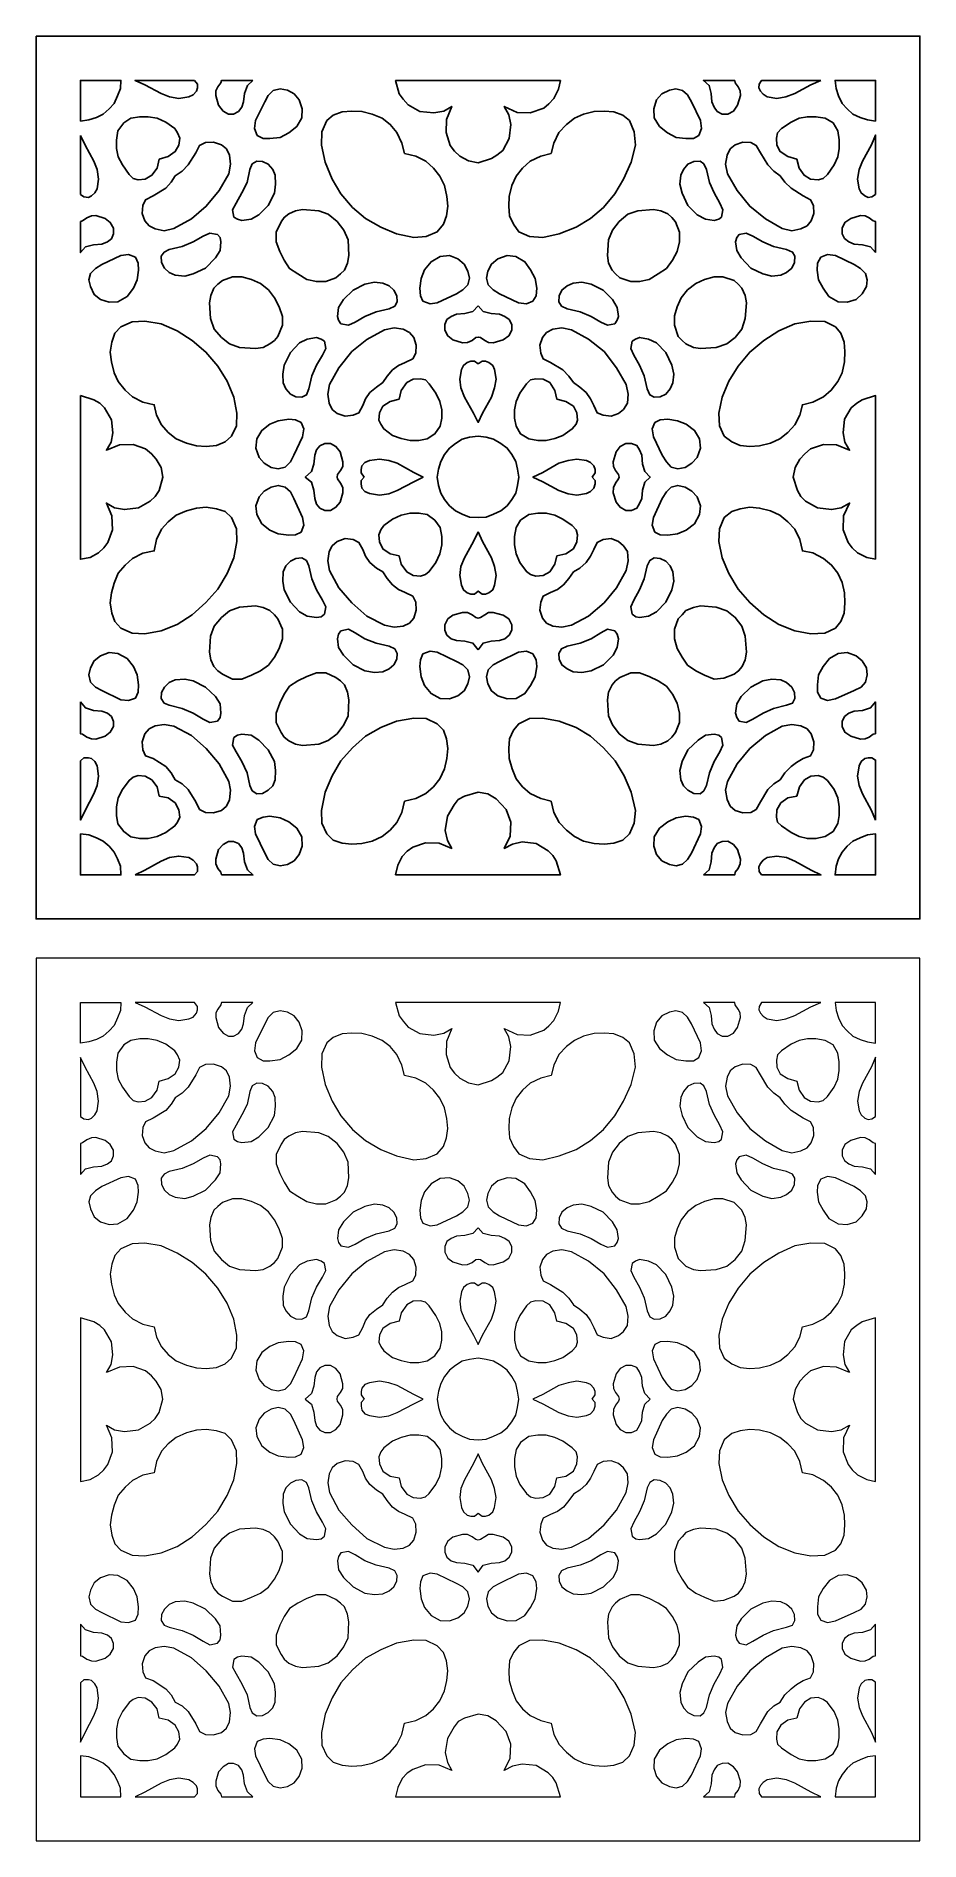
# Model space of a CAD drawing. Header units: centimetres. Extents: x -7.3 to 5.6, y -12.5 to 13.9.
import ezdxf

# ---------------------------------------------------------------- set-up
doc = ezdxf.new("R2010")
doc.units = ezdxf.units.CM
doc.header["$MEASUREMENT"] = 0
doc.layers.add('layer 1', color=7, linetype='Continuous')

msp = doc.modelspace()

# ---------------------------------------------------------------- linework, layer by layer
at = {"layer": 'layer 1', "color": 242}
for points, knots in [([(-7.26074, 13.85527), (-7.26074, 13.85527), (5.63915, 13.85527), (5.63915, 13.85527), (5.63915, 13.85527), (5.63915, 13.85527), (5.63915, 0.97213), (5.63915, 0.97213), (5.63915, 0.97213), (5.63915, 0.97213), (-7.26074, 0.97213), (-7.26074, 0.97213), (-7.26074, 0.97213), (-7.26074, 0.97213), (-7.26074, 13.85527), (-7.26074, 13.85527)], [0, 0, 0, 0, 0.2, 0.2, 0.2, 0.2, 0.4, 0.4, 0.4, 0.4, 0.6, 0.6, 0.6, 0.6, 1, 1, 1, 1]), ([(-6.61323, 12.61608), (-6.61323, 12.61608), (-6.49043, 12.63282), (-6.49043, 12.63282), (-6.49043, 12.63282), (-6.49043, 12.63282), (-6.37879, 12.66632), (-6.37879, 12.66632), (-6.37879, 12.66632), (-6.37879, 12.66632), (-6.2839, 12.71655), (-6.2839, 12.71655), (-6.2839, 12.71655), (-6.2839, 12.71655), (-6.19459, 12.7947), (-6.19459, 12.7947), (-6.19459, 12.7947), (-6.19459, 12.7947), (-6.12202, 12.87285), (-6.12202, 12.87285), (-6.12202, 12.87285), (-6.12202, 12.87285), (-6.07178, 12.98449), (-6.07178, 12.98449), (-6.07178, 12.98449), (-6.07178, 12.98449), (-6.02713, 13.09054), (-6.02713, 13.09054), (-6.02713, 13.09054), (-6.02713, 13.09054), (-6.02155, 13.20776), (-6.02155, 13.20776), (-6.02155, 13.20776), (-6.02155, 13.20776), (-6.61323, 13.20776), (-6.61323, 13.20776), (-6.61323, 13.20776), (-6.61323, 13.20776), (-6.61323, 12.61608), (-6.61323, 12.61608)], [0, 0, 0, 0, 0.09090909, 0.09090909, 0.09090909, 0.09090909, 0.18181818, 0.18181818, 0.18181818, 0.18181818, 0.27272727, 0.27272727, 0.27272727, 0.27272727, 0.36363636, 0.36363636, 0.36363636, 0.36363636, 0.45454545, 0.45454545, 0.45454545, 0.45454545, 0.54545455, 0.54545455, 0.54545455, 0.54545455, 0.63636364, 0.63636364, 0.63636364, 0.63636364, 0.72727273, 0.72727273, 0.72727273, 0.72727273, 0.81818182, 0.81818182, 0.81818182, 0.81818182, 1, 1, 1, 1]), ([(-4.94981, 13.20776), (-4.94981, 13.20776), (-4.90516, 13.15194), (-4.90516, 13.15194), (-4.90516, 13.15194), (-4.90516, 13.15194), (-4.90516, 13.10171), (-4.90516, 13.10171), (-4.90516, 13.10171), (-4.90516, 13.10171), (-4.9219, 13.05147), (-4.9219, 13.05147), (-4.9219, 13.05147), (-4.9219, 13.05147), (-4.96656, 12.99565), (-4.96656, 12.99565), (-4.96656, 12.99565), (-4.96656, 12.99565), (-5.03354, 12.96774), (-5.03354, 12.96774), (-5.03354, 12.96774), (-5.03354, 12.96774), (-5.17867, 12.94541), (-5.17867, 12.94541), (-5.17867, 12.94541), (-5.17867, 12.94541), (-5.31264, 12.96774), (-5.31264, 12.96774), (-5.31264, 12.96774), (-5.31264, 12.96774), (-5.43544, 13.01798), (-5.43544, 13.01798), (-5.43544, 13.01798), (-5.43544, 13.01798), (-5.67547, 13.14636), (-5.67547, 13.14636), (-5.67547, 13.14636), (-5.67547, 13.14636), (-5.81501, 13.20776), (-5.81501, 13.20776), (-5.81501, 13.20776), (-5.81501, 13.20776), (-4.94981, 13.20776), (-4.94981, 13.20776)], [0, 0, 0, 0, 0.08333333, 0.08333333, 0.08333333, 0.08333333, 0.16666667, 0.16666667, 0.16666667, 0.16666667, 0.25, 0.25, 0.25, 0.25, 0.33333333, 0.33333333, 0.33333333, 0.33333333, 0.41666667, 0.41666667, 0.41666667, 0.41666667, 0.5, 0.5, 0.5, 0.5, 0.58333333, 0.58333333, 0.58333333, 0.58333333, 0.66666667, 0.66666667, 0.66666667, 0.66666667, 0.75, 0.75, 0.75, 0.75, 0.83333333, 0.83333333, 0.83333333, 0.83333333, 1, 1, 1, 1]), ([(-4.09577, 13.20776), (-4.09577, 13.20776), (-4.17392, 13.1352), (-4.17392, 13.1352), (-4.17392, 13.1352), (-4.17392, 13.1352), (-4.21858, 13.01798), (-4.21858, 13.01798), (-4.21858, 13.01798), (-4.21858, 13.01798), (-4.23532, 12.89518), (-4.23532, 12.89518), (-4.23532, 12.89518), (-4.23532, 12.89518), (-4.25765, 12.81703), (-4.25765, 12.81703), (-4.25765, 12.81703), (-4.25765, 12.81703), (-4.30789, 12.75563), (-4.30789, 12.75563), (-4.30789, 12.75563), (-4.30789, 12.75563), (-4.38045, 12.71655), (-4.38045, 12.71655), (-4.38045, 12.71655), (-4.38045, 12.71655), (-4.45302, 12.71655), (-4.45302, 12.71655), (-4.45302, 12.71655), (-4.45302, 12.71655), (-4.53117, 12.76121), (-4.53117, 12.76121), (-4.53117, 12.76121), (-4.53117, 12.76121), (-4.59815, 12.84494), (-4.59815, 12.84494), (-4.59815, 12.84494), (-4.59815, 12.84494), (-4.63722, 12.99007), (-4.63722, 12.99007), (-4.63722, 12.99007), (-4.63722, 12.99007), (-4.63722, 13.05705), (-4.63722, 13.05705), (-4.63722, 13.05705), (-4.63722, 13.05705), (-4.60931, 13.11287), (-4.60931, 13.11287), (-4.60931, 13.11287), (-4.60931, 13.11287), (-4.56466, 13.17427), (-4.56466, 13.17427), (-4.56466, 13.17427), (-4.56466, 13.17427), (-4.55349, 13.20776), (-4.55349, 13.20776), (-4.55349, 13.20776), (-4.55349, 13.20776), (-4.09577, 13.20776), (-4.09577, 13.20776)], [0, 0, 0, 0, 0.0625, 0.0625, 0.0625, 0.0625, 0.125, 0.125, 0.125, 0.125, 0.1875, 0.1875, 0.1875, 0.1875, 0.25, 0.25, 0.25, 0.25, 0.3125, 0.3125, 0.3125, 0.3125, 0.375, 0.375, 0.375, 0.375, 0.4375, 0.4375, 0.4375, 0.4375, 0.5, 0.5, 0.5, 0.5, 0.5625, 0.5625, 0.5625, 0.5625, 0.625, 0.625, 0.625, 0.625, 0.6875, 0.6875, 0.6875, 0.6875, 0.75, 0.75, 0.75, 0.75, 0.8125, 0.8125, 0.8125, 0.8125, 0.875, 0.875, 0.875, 0.875, 1, 1, 1, 1]), ([(0.39211, 13.20776), (0.39211, 13.20776), (0.3642, 13.07938), (0.3642, 13.07938), (0.3642, 13.07938), (0.3642, 13.07938), (0.29722, 12.94541), (0.29722, 12.94541), (0.29722, 12.94541), (0.29722, 12.94541), (0.22465, 12.86727), (0.22465, 12.86727), (0.22465, 12.86727), (0.22465, 12.86727), (0.15209, 12.80586), (0.15209, 12.80586), (0.15209, 12.80586), (0.15209, 12.80586), (-0.04886, 12.7333), (-0.04886, 12.7333), (-0.04886, 12.7333), (-0.04886, 12.7333), (-0.23865, 12.73888), (-0.23865, 12.73888), (-0.23865, 12.73888), (-0.23865, 12.73888), (-0.42843, 12.82819), (-0.42843, 12.82819), (-0.42843, 12.82819), (-0.42843, 12.82819), (-0.36145, 12.70539), (-0.36145, 12.70539), (-0.36145, 12.70539), (-0.36145, 12.70539), (-0.33354, 12.56584), (-0.33354, 12.56584), (-0.33354, 12.56584), (-0.33354, 12.56584), (-0.35587, 12.35931), (-0.35587, 12.35931), (-0.35587, 12.35931), (-0.35587, 12.35931), (-0.45076, 12.18627), (-0.45076, 12.18627), (-0.45076, 12.18627), (-0.45076, 12.18627), (-0.53449, 12.11928), (-0.53449, 12.11928), (-0.53449, 12.11928), (-0.53449, 12.11928), (-0.61264, 12.06905), (-0.61264, 12.06905), (-0.61264, 12.06905), (-0.61264, 12.06905), (-0.80801, 12.00765), (-0.80801, 12.00765), (-0.80801, 12.00765), (-0.80801, 12.00765), (-0.94755, 12.03555), (-0.94755, 12.03555), (-0.94755, 12.03555), (-0.94755, 12.03555), (-1.07594, 12.10254), (-1.07594, 12.10254), (-1.07594, 12.10254), (-1.07594, 12.10254), (-1.15409, 12.1751), (-1.15409, 12.1751), (-1.15409, 12.1751), (-1.15409, 12.1751), (-1.21549, 12.25883), (-1.21549, 12.25883), (-1.21549, 12.25883), (-1.21549, 12.25883), (-1.27689, 12.44862), (-1.27689, 12.44862), (-1.27689, 12.44862), (-1.27689, 12.44862), (-1.27131, 12.63841), (-1.27131, 12.63841), (-1.27131, 12.63841), (-1.27131, 12.63841), (-1.19316, 12.82819), (-1.19316, 12.82819), (-1.19316, 12.82819), (-1.19316, 12.82819), (-1.31038, 12.76121), (-1.31038, 12.76121), (-1.31038, 12.76121), (-1.31038, 12.76121), (-1.45551, 12.7333), (-1.45551, 12.7333), (-1.45551, 12.7333), (-1.45551, 12.7333), (-1.66204, 12.75563), (-1.66204, 12.75563), (-1.66204, 12.75563), (-1.66204, 12.75563), (-1.8295, 12.85052), (-1.8295, 12.85052), (-1.8295, 12.85052), (-1.8295, 12.85052), (-1.90207, 12.93425), (-1.90207, 12.93425), (-1.90207, 12.93425), (-1.90207, 12.93425), (-1.96347, 13.0124), (-1.96347, 13.0124), (-1.96347, 13.0124), (-1.96347, 13.0124), (-2.01371, 13.20776), (-2.01371, 13.20776), (-2.01371, 13.20776), (-2.01371, 13.20776), (0.39211, 13.20776), (0.39211, 13.20776)], [0, 0, 0, 0, 0.03333333, 0.03333333, 0.03333333, 0.03333333, 0.06666667, 0.06666667, 0.06666667, 0.06666667, 0.1, 0.1, 0.1, 0.1, 0.13333333, 0.13333333, 0.13333333, 0.13333333, 0.16666667, 0.16666667, 0.16666667, 0.16666667, 0.2, 0.2, 0.2, 0.2, 0.23333333, 0.23333333, 0.23333333, 0.23333333, 0.26666667, 0.26666667, 0.26666667, 0.26666667, 0.3, 0.3, 0.3, 0.3, 0.33333333, 0.33333333, 0.33333333, 0.33333333, 0.36666667, 0.36666667, 0.36666667, 0.36666667, 0.4, 0.4, 0.4, 0.4, 0.43333333, 0.43333333, 0.43333333, 0.43333333, 0.46666667, 0.46666667, 0.46666667, 0.46666667, 0.5, 0.5, 0.5, 0.5, 0.53333333, 0.53333333, 0.53333333, 0.53333333, 0.56666667, 0.56666667, 0.56666667, 0.56666667, 0.6, 0.6, 0.6, 0.6, 0.63333333, 0.63333333, 0.63333333, 0.63333333, 0.66666667, 0.66666667, 0.66666667, 0.66666667, 0.7, 0.7, 0.7, 0.7, 0.73333333, 0.73333333, 0.73333333, 0.73333333, 0.76666667, 0.76666667, 0.76666667, 0.76666667, 0.8, 0.8, 0.8, 0.8, 0.83333333, 0.83333333, 0.83333333, 0.83333333, 0.86666667, 0.86666667, 0.86666667, 0.86666667, 0.9, 0.9, 0.9, 0.9, 0.93333333, 0.93333333, 0.93333333, 0.93333333, 1, 1, 1, 1]), ([(2.93748, 13.20776), (2.93748, 13.20776), (2.94306, 13.17427), (2.94306, 13.17427), (2.94306, 13.17427), (2.94306, 13.17427), (2.98772, 13.11287), (2.98772, 13.11287), (2.98772, 13.11287), (2.98772, 13.11287), (3.01563, 13.05705), (3.01563, 13.05705), (3.01563, 13.05705), (3.01563, 13.05705), (3.02121, 12.99007), (3.02121, 12.99007), (3.02121, 12.99007), (3.02121, 12.99007), (2.97656, 12.84494), (2.97656, 12.84494), (2.97656, 12.84494), (2.97656, 12.84494), (2.92074, 12.76121), (2.92074, 12.76121), (2.92074, 12.76121), (2.92074, 12.76121), (2.83701, 12.71655), (2.83701, 12.71655), (2.83701, 12.71655), (2.83701, 12.71655), (2.75328, 12.71655), (2.75328, 12.71655), (2.75328, 12.71655), (2.75328, 12.71655), (2.68071, 12.75563), (2.68071, 12.75563), (2.68071, 12.75563), (2.68071, 12.75563), (2.63606, 12.81703), (2.63606, 12.81703), (2.63606, 12.81703), (2.63606, 12.81703), (2.60257, 12.89518), (2.60257, 12.89518), (2.60257, 12.89518), (2.60257, 12.89518), (2.5914, 13.01798), (2.5914, 13.01798), (2.5914, 13.01798), (2.5914, 13.01798), (2.56349, 13.1352), (2.56349, 13.1352), (2.56349, 13.1352), (2.56349, 13.1352), (2.47976, 13.20776), (2.47976, 13.20776), (2.47976, 13.20776), (2.47976, 13.20776), (2.93748, 13.20776), (2.93748, 13.20776)], [0, 0, 0, 0, 0.0625, 0.0625, 0.0625, 0.0625, 0.125, 0.125, 0.125, 0.125, 0.1875, 0.1875, 0.1875, 0.1875, 0.25, 0.25, 0.25, 0.25, 0.3125, 0.3125, 0.3125, 0.3125, 0.375, 0.375, 0.375, 0.375, 0.4375, 0.4375, 0.4375, 0.4375, 0.5, 0.5, 0.5, 0.5, 0.5625, 0.5625, 0.5625, 0.5625, 0.625, 0.625, 0.625, 0.625, 0.6875, 0.6875, 0.6875, 0.6875, 0.75, 0.75, 0.75, 0.75, 0.8125, 0.8125, 0.8125, 0.8125, 0.875, 0.875, 0.875, 0.875, 1, 1, 1, 1]), ([(4.19342, 13.20776), (4.19342, 13.20776), (4.04829, 13.14636), (4.04829, 13.14636), (4.04829, 13.14636), (4.04829, 13.14636), (3.81385, 13.01798), (3.81385, 13.01798), (3.81385, 13.01798), (3.81385, 13.01798), (3.67988, 12.96774), (3.67988, 12.96774), (3.67988, 12.96774), (3.67988, 12.96774), (3.5515, 12.94541), (3.5515, 12.94541), (3.5515, 12.94541), (3.5515, 12.94541), (3.41195, 12.96774), (3.41195, 12.96774), (3.41195, 12.96774), (3.41195, 12.96774), (3.35055, 13.00681), (3.35055, 13.00681), (3.35055, 13.00681), (3.35055, 13.00681), (3.31147, 13.05147), (3.31147, 13.05147), (3.31147, 13.05147), (3.31147, 13.05147), (3.28915, 13.10171), (3.28915, 13.10171), (3.28915, 13.10171), (3.28915, 13.10171), (3.29473, 13.15194), (3.29473, 13.15194), (3.29473, 13.15194), (3.29473, 13.15194), (3.32822, 13.20776), (3.32822, 13.20776), (3.32822, 13.20776), (3.32822, 13.20776), (4.19342, 13.20776), (4.19342, 13.20776)], [0, 0, 0, 0, 0.08333333, 0.08333333, 0.08333333, 0.08333333, 0.16666667, 0.16666667, 0.16666667, 0.16666667, 0.25, 0.25, 0.25, 0.25, 0.33333333, 0.33333333, 0.33333333, 0.33333333, 0.41666667, 0.41666667, 0.41666667, 0.41666667, 0.5, 0.5, 0.5, 0.5, 0.58333333, 0.58333333, 0.58333333, 0.58333333, 0.66666667, 0.66666667, 0.66666667, 0.66666667, 0.75, 0.75, 0.75, 0.75, 0.83333333, 0.83333333, 0.83333333, 0.83333333, 1, 1, 1, 1]), ([(4.99164, 12.61608), (4.99164, 12.61608), (4.87442, 12.63282), (4.87442, 12.63282), (4.87442, 12.63282), (4.87442, 12.63282), (4.76836, 12.66632), (4.76836, 12.66632), (4.76836, 12.66632), (4.76836, 12.66632), (4.66231, 12.71655), (4.66231, 12.71655), (4.66231, 12.71655), (4.66231, 12.71655), (4.57858, 12.7947), (4.57858, 12.7947), (4.57858, 12.7947), (4.57858, 12.7947), (4.50601, 12.87285), (4.50601, 12.87285), (4.50601, 12.87285), (4.50601, 12.87285), (4.45019, 12.98449), (4.45019, 12.98449), (4.45019, 12.98449), (4.45019, 12.98449), (4.4167, 13.09054), (4.4167, 13.09054), (4.4167, 13.09054), (4.4167, 13.09054), (4.39995, 13.20776), (4.39995, 13.20776), (4.39995, 13.20776), (4.39995, 13.20776), (4.99164, 13.20776), (4.99164, 13.20776), (4.99164, 13.20776), (4.99164, 13.20776), (4.99164, 12.61608), (4.99164, 12.61608)], [0, 0, 0, 0, 0.09090909, 0.09090909, 0.09090909, 0.09090909, 0.18181818, 0.18181818, 0.18181818, 0.18181818, 0.27272727, 0.27272727, 0.27272727, 0.27272727, 0.36363636, 0.36363636, 0.36363636, 0.36363636, 0.45454545, 0.45454545, 0.45454545, 0.45454545, 0.54545455, 0.54545455, 0.54545455, 0.54545455, 0.63636364, 0.63636364, 0.63636364, 0.63636364, 0.72727273, 0.72727273, 0.72727273, 0.72727273, 0.81818182, 0.81818182, 0.81818182, 0.81818182, 1, 1, 1, 1]), ([(-4.03437, 12.40396), (-4.03437, 12.40396), (-4.07345, 12.50444), (-4.07345, 12.50444), (-4.07345, 12.50444), (-4.07345, 12.50444), (-4.0567, 12.62166), (-4.0567, 12.62166), (-4.0567, 12.62166), (-4.0567, 12.62166), (-3.92273, 12.89518), (-3.92273, 12.89518), (-3.92273, 12.89518), (-3.92273, 12.89518), (-3.8725, 12.99007), (-3.8725, 12.99007), (-3.8725, 12.99007), (-3.8725, 12.99007), (-3.79993, 13.06263), (-3.79993, 13.06263), (-3.79993, 13.06263), (-3.79993, 13.06263), (-3.69946, 13.08496), (-3.69946, 13.08496), (-3.69946, 13.08496), (-3.69946, 13.08496), (-3.5934, 13.06822), (-3.5934, 13.06822), (-3.5934, 13.06822), (-3.5934, 13.06822), (-3.49292, 13.0124), (-3.49292, 13.0124), (-3.49292, 13.0124), (-3.49292, 13.0124), (-3.42036, 12.92308), (-3.42036, 12.92308), (-3.42036, 12.92308), (-3.42036, 12.92308), (-3.3757, 12.7947), (-3.3757, 12.7947), (-3.3757, 12.7947), (-3.3757, 12.7947), (-3.38128, 12.66073), (-3.38128, 12.66073), (-3.38128, 12.66073), (-3.38128, 12.66073), (-3.45385, 12.53793), (-3.45385, 12.53793), (-3.45385, 12.53793), (-3.45385, 12.53793), (-3.57107, 12.44304), (-3.57107, 12.44304), (-3.57107, 12.44304), (-3.57107, 12.44304), (-3.69946, 12.37605), (-3.69946, 12.37605), (-3.69946, 12.37605), (-3.69946, 12.37605), (-3.85017, 12.35931), (-3.85017, 12.35931), (-3.85017, 12.35931), (-3.85017, 12.35931), (-3.94506, 12.35931), (-3.94506, 12.35931), (-3.94506, 12.35931), (-3.94506, 12.35931), (-4.03437, 12.40396), (-4.03437, 12.40396)], [0, 0, 0, 0, 0.05555556, 0.05555556, 0.05555556, 0.05555556, 0.11111111, 0.11111111, 0.11111111, 0.11111111, 0.16666667, 0.16666667, 0.16666667, 0.16666667, 0.22222222, 0.22222222, 0.22222222, 0.22222222, 0.27777778, 0.27777778, 0.27777778, 0.27777778, 0.33333333, 0.33333333, 0.33333333, 0.33333333, 0.38888889, 0.38888889, 0.38888889, 0.38888889, 0.44444444, 0.44444444, 0.44444444, 0.44444444, 0.5, 0.5, 0.5, 0.5, 0.55555556, 0.55555556, 0.55555556, 0.55555556, 0.61111111, 0.61111111, 0.61111111, 0.61111111, 0.66666667, 0.66666667, 0.66666667, 0.66666667, 0.72222222, 0.72222222, 0.72222222, 0.72222222, 0.77777778, 0.77777778, 0.77777778, 0.77777778, 0.83333333, 0.83333333, 0.83333333, 0.83333333, 0.88888889, 0.88888889, 0.88888889, 0.88888889, 1, 1, 1, 1]), ([(2.41278, 12.40396), (2.41278, 12.40396), (2.33463, 12.35931), (2.33463, 12.35931), (2.33463, 12.35931), (2.33463, 12.35931), (2.22299, 12.35931), (2.22299, 12.35931), (2.22299, 12.35931), (2.22299, 12.35931), (2.08344, 12.37605), (2.08344, 12.37605), (2.08344, 12.37605), (2.08344, 12.37605), (1.95506, 12.44304), (1.95506, 12.44304), (1.95506, 12.44304), (1.95506, 12.44304), (1.83784, 12.53793), (1.83784, 12.53793), (1.83784, 12.53793), (1.83784, 12.53793), (1.75969, 12.66073), (1.75969, 12.66073), (1.75969, 12.66073), (1.75969, 12.66073), (1.75411, 12.7947), (1.75411, 12.7947), (1.75411, 12.7947), (1.75411, 12.7947), (1.79318, 12.92308), (1.79318, 12.92308), (1.79318, 12.92308), (1.79318, 12.92308), (1.87133, 13.0124), (1.87133, 13.0124), (1.87133, 13.0124), (1.87133, 13.0124), (1.98297, 13.06822), (1.98297, 13.06822), (1.98297, 13.06822), (1.98297, 13.06822), (2.07786, 13.08496), (2.07786, 13.08496), (2.07786, 13.08496), (2.07786, 13.08496), (2.17276, 13.06263), (2.17276, 13.06263), (2.17276, 13.06263), (2.17276, 13.06263), (2.24532, 12.99565), (2.24532, 12.99565), (2.24532, 12.99565), (2.24532, 12.99565), (2.30672, 12.89518), (2.30672, 12.89518), (2.30672, 12.89518), (2.30672, 12.89518), (2.43511, 12.62166), (2.43511, 12.62166), (2.43511, 12.62166), (2.43511, 12.62166), (2.45185, 12.50444), (2.45185, 12.50444), (2.45185, 12.50444), (2.45185, 12.50444), (2.41278, 12.40396), (2.41278, 12.40396)], [0, 0, 0, 0, 0.05555556, 0.05555556, 0.05555556, 0.05555556, 0.11111111, 0.11111111, 0.11111111, 0.11111111, 0.16666667, 0.16666667, 0.16666667, 0.16666667, 0.22222222, 0.22222222, 0.22222222, 0.22222222, 0.27777778, 0.27777778, 0.27777778, 0.27777778, 0.33333333, 0.33333333, 0.33333333, 0.33333333, 0.38888889, 0.38888889, 0.38888889, 0.38888889, 0.44444444, 0.44444444, 0.44444444, 0.44444444, 0.5, 0.5, 0.5, 0.5, 0.55555556, 0.55555556, 0.55555556, 0.55555556, 0.61111111, 0.61111111, 0.61111111, 0.61111111, 0.66666667, 0.66666667, 0.66666667, 0.66666667, 0.72222222, 0.72222222, 0.72222222, 0.72222222, 0.77777778, 0.77777778, 0.77777778, 0.77777778, 0.83333333, 0.83333333, 0.83333333, 0.83333333, 0.88888889, 0.88888889, 0.88888889, 0.88888889, 1, 1, 1, 1]), ([(-6.0662, 12.47095), (-6.0662, 12.47095), (-5.98247, 12.58817), (-5.98247, 12.58817), (-5.98247, 12.58817), (-5.98247, 12.58817), (-5.87642, 12.65515), (-5.87642, 12.65515), (-5.87642, 12.65515), (-5.87642, 12.65515), (-5.74803, 12.67748), (-5.74803, 12.67748), (-5.74803, 12.67748), (-5.74803, 12.67748), (-5.62523, 12.67748), (-5.62523, 12.67748), (-5.62523, 12.67748), (-5.62523, 12.67748), (-5.49126, 12.65515), (-5.49126, 12.65515), (-5.49126, 12.65515), (-5.49126, 12.65515), (-5.36846, 12.59933), (-5.36846, 12.59933), (-5.36846, 12.59933), (-5.36846, 12.59933), (-5.23449, 12.50444), (-5.23449, 12.50444), (-5.23449, 12.50444), (-5.23449, 12.50444), (-5.19542, 12.44304), (-5.19542, 12.44304), (-5.19542, 12.44304), (-5.19542, 12.44304), (-5.16193, 12.36489), (-5.16193, 12.36489), (-5.16193, 12.36489), (-5.16193, 12.36489), (-5.17867, 12.26441), (-5.17867, 12.26441), (-5.17867, 12.26441), (-5.17867, 12.26441), (-5.22891, 12.16952), (-5.22891, 12.16952), (-5.22891, 12.16952), (-5.22891, 12.16952), (-5.33497, 12.09696), (-5.33497, 12.09696), (-5.33497, 12.09696), (-5.33497, 12.09696), (-5.46335, 12.05788), (-5.46335, 12.05788), (-5.46335, 12.05788), (-5.46335, 12.05788), (-5.49126, 11.9295), (-5.49126, 11.9295), (-5.49126, 11.9295), (-5.49126, 11.9295), (-5.56941, 11.82344), (-5.56941, 11.82344), (-5.56941, 11.82344), (-5.56941, 11.82344), (-5.66988, 11.76762), (-5.66988, 11.76762), (-5.66988, 11.76762), (-5.66988, 11.76762), (-5.77036, 11.75646), (-5.77036, 11.75646), (-5.77036, 11.75646), (-5.77036, 11.75646), (-5.84292, 11.77879), (-5.84292, 11.77879), (-5.84292, 11.77879), (-5.84292, 11.77879), (-5.90433, 11.8346), (-5.90433, 11.8346), (-5.90433, 11.8346), (-5.90433, 11.8346), (-5.99922, 11.97415), (-5.99922, 11.97415), (-5.99922, 11.97415), (-5.99922, 11.97415), (-6.06062, 12.09137), (-6.06062, 12.09137), (-6.06062, 12.09137), (-6.06062, 12.09137), (-6.08853, 12.21418), (-6.08853, 12.21418), (-6.08853, 12.21418), (-6.08853, 12.21418), (-6.08853, 12.33698), (-6.08853, 12.33698), (-6.08853, 12.33698), (-6.08853, 12.33698), (-6.0662, 12.47095), (-6.0662, 12.47095)], [0, 0, 0, 0, 0.04, 0.04, 0.04, 0.04, 0.08, 0.08, 0.08, 0.08, 0.12, 0.12, 0.12, 0.12, 0.16, 0.16, 0.16, 0.16, 0.2, 0.2, 0.2, 0.2, 0.24, 0.24, 0.24, 0.24, 0.28, 0.28, 0.28, 0.28, 0.32, 0.32, 0.32, 0.32, 0.36, 0.36, 0.36, 0.36, 0.4, 0.4, 0.4, 0.4, 0.44, 0.44, 0.44, 0.44, 0.48, 0.48, 0.48, 0.48, 0.52, 0.52, 0.52, 0.52, 0.56, 0.56, 0.56, 0.56, 0.6, 0.6, 0.6, 0.6, 0.64, 0.64, 0.64, 0.64, 0.68, 0.68, 0.68, 0.68, 0.72, 0.72, 0.72, 0.72, 0.76, 0.76, 0.76, 0.76, 0.8, 0.8, 0.8, 0.8, 0.84, 0.84, 0.84, 0.84, 0.88, 0.88, 0.88, 0.88, 0.92, 0.92, 0.92, 0.92, 1, 1, 1, 1]), ([(-1.88532, 12.14161), (-1.88532, 12.14161), (-1.71786, 12.10254), (-1.71786, 12.10254), (-1.71786, 12.10254), (-1.71786, 12.10254), (-1.57273, 12.02997), (-1.57273, 12.02997), (-1.57273, 12.02997), (-1.57273, 12.02997), (-1.46109, 11.9295), (-1.46109, 11.9295), (-1.46109, 11.9295), (-1.46109, 11.9295), (-1.3662, 11.81228), (-1.3662, 11.81228), (-1.3662, 11.81228), (-1.3662, 11.81228), (-1.29922, 11.67273), (-1.29922, 11.67273), (-1.29922, 11.67273), (-1.29922, 11.67273), (-1.26573, 11.51643), (-1.26573, 11.51643), (-1.26573, 11.51643), (-1.26573, 11.51643), (-1.24898, 11.3713), (-1.24898, 11.3713), (-1.24898, 11.3713), (-1.24898, 11.3713), (-1.27131, 11.23175), (-1.27131, 11.23175), (-1.27131, 11.23175), (-1.27131, 11.23175), (-1.31596, 11.10895), (-1.31596, 11.10895), (-1.31596, 11.10895), (-1.31596, 11.10895), (-1.40527, 10.99731), (-1.40527, 10.99731), (-1.40527, 10.99731), (-1.40527, 10.99731), (-1.56715, 10.93033), (-1.56715, 10.93033), (-1.56715, 10.93033), (-1.56715, 10.93033), (-1.74577, 10.91358), (-1.74577, 10.91358), (-1.74577, 10.91358), (-1.74577, 10.91358), (-2.00254, 10.9694), (-2.00254, 10.9694), (-2.00254, 10.9694), (-2.00254, 10.9694), (-2.2314, 11.0643), (-2.2314, 11.0643), (-2.2314, 11.0643), (-2.2314, 11.0643), (-2.45468, 11.19268), (-2.45468, 11.19268), (-2.45468, 11.19268), (-2.45468, 11.19268), (-2.64447, 11.35456), (-2.64447, 11.35456), (-2.64447, 11.35456), (-2.64447, 11.35456), (-2.81193, 11.55551), (-2.81193, 11.55551), (-2.81193, 11.55551), (-2.81193, 11.55551), (-2.94031, 11.76762), (-2.94031, 11.76762), (-2.94031, 11.76762), (-2.94031, 11.76762), (-3.04079, 12.01323), (-3.04079, 12.01323), (-3.04079, 12.01323), (-3.04079, 12.01323), (-3.09661, 12.26441), (-3.09661, 12.26441), (-3.09661, 12.26441), (-3.09661, 12.26441), (-3.09102, 12.45978), (-3.09102, 12.45978), (-3.09102, 12.45978), (-3.09102, 12.45978), (-3.01846, 12.62166), (-3.01846, 12.62166), (-3.01846, 12.62166), (-3.01846, 12.62166), (-2.92356, 12.69981), (-2.92356, 12.69981), (-2.92356, 12.69981), (-2.92356, 12.69981), (-2.79518, 12.75004), (-2.79518, 12.75004), (-2.79518, 12.75004), (-2.79518, 12.75004), (-2.65005, 12.76121), (-2.65005, 12.76121), (-2.65005, 12.76121), (-2.65005, 12.76121), (-2.50492, 12.75563), (-2.50492, 12.75563), (-2.50492, 12.75563), (-2.50492, 12.75563), (-2.35421, 12.71655), (-2.35421, 12.71655), (-2.35421, 12.71655), (-2.35421, 12.71655), (-2.20908, 12.65515), (-2.20908, 12.65515), (-2.20908, 12.65515), (-2.20908, 12.65515), (-2.09185, 12.56584), (-2.09185, 12.56584), (-2.09185, 12.56584), (-2.09185, 12.56584), (-1.99696, 12.44862), (-1.99696, 12.44862), (-1.99696, 12.44862), (-1.99696, 12.44862), (-1.9244, 12.29232), (-1.9244, 12.29232), (-1.9244, 12.29232), (-1.9244, 12.29232), (-1.88532, 12.14161), (-1.88532, 12.14161)], [0, 0, 0, 0, 0.03030303, 0.03030303, 0.03030303, 0.03030303, 0.06060606, 0.06060606, 0.06060606, 0.06060606, 0.09090909, 0.09090909, 0.09090909, 0.09090909, 0.12121212, 0.12121212, 0.12121212, 0.12121212, 0.15151515, 0.15151515, 0.15151515, 0.15151515, 0.18181818, 0.18181818, 0.18181818, 0.18181818, 0.21212121, 0.21212121, 0.21212121, 0.21212121, 0.24242424, 0.24242424, 0.24242424, 0.24242424, 0.27272727, 0.27272727, 0.27272727, 0.27272727, 0.3030303, 0.3030303, 0.3030303, 0.3030303, 0.33333333, 0.33333333, 0.33333333, 0.33333333, 0.36363636, 0.36363636, 0.36363636, 0.36363636, 0.39393939, 0.39393939, 0.39393939, 0.39393939, 0.42424242, 0.42424242, 0.42424242, 0.42424242, 0.45454545, 0.45454545, 0.45454545, 0.45454545, 0.48484848, 0.48484848, 0.48484848, 0.48484848, 0.51515152, 0.51515152, 0.51515152, 0.51515152, 0.54545455, 0.54545455, 0.54545455, 0.54545455, 0.57575758, 0.57575758, 0.57575758, 0.57575758, 0.60606061, 0.60606061, 0.60606061, 0.60606061, 0.63636364, 0.63636364, 0.63636364, 0.63636364, 0.66666667, 0.66666667, 0.66666667, 0.66666667, 0.6969697, 0.6969697, 0.6969697, 0.6969697, 0.72727273, 0.72727273, 0.72727273, 0.72727273, 0.75757576, 0.75757576, 0.75757576, 0.75757576, 0.78787879, 0.78787879, 0.78787879, 0.78787879, 0.81818182, 0.81818182, 0.81818182, 0.81818182, 0.84848485, 0.84848485, 0.84848485, 0.84848485, 0.87878788, 0.87878788, 0.87878788, 0.87878788, 0.90909091, 0.90909091, 0.90909091, 0.90909091, 0.93939394, 0.93939394, 0.93939394, 0.93939394, 1, 1, 1, 1]), ([(0.25815, 12.14161), (0.25815, 12.14161), (0.29722, 12.29232), (0.29722, 12.29232), (0.29722, 12.29232), (0.29722, 12.29232), (0.36979, 12.44862), (0.36979, 12.44862), (0.36979, 12.44862), (0.36979, 12.44862), (0.48142, 12.56584), (0.48142, 12.56584), (0.48142, 12.56584), (0.48142, 12.56584), (0.59865, 12.65515), (0.59865, 12.65515), (0.59865, 12.65515), (0.59865, 12.65515), (0.72703, 12.71655), (0.72703, 12.71655), (0.72703, 12.71655), (0.72703, 12.71655), (0.88332, 12.75563), (0.88332, 12.75563), (0.88332, 12.75563), (0.88332, 12.75563), (1.02846, 12.76121), (1.02846, 12.76121), (1.02846, 12.76121), (1.02846, 12.76121), (1.17359, 12.75004), (1.17359, 12.75004), (1.17359, 12.75004), (1.17359, 12.75004), (1.30197, 12.69981), (1.30197, 12.69981), (1.30197, 12.69981), (1.30197, 12.69981), (1.40245, 12.62166), (1.40245, 12.62166), (1.40245, 12.62166), (1.40245, 12.62166), (1.46943, 12.45978), (1.46943, 12.45978), (1.46943, 12.45978), (1.46943, 12.45978), (1.48618, 12.26441), (1.48618, 12.26441), (1.48618, 12.26441), (1.48618, 12.26441), (1.42477, 12.01323), (1.42477, 12.01323), (1.42477, 12.01323), (1.42477, 12.01323), (1.31314, 11.76762), (1.31314, 11.76762), (1.31314, 11.76762), (1.31314, 11.76762), (1.18475, 11.55551), (1.18475, 11.55551), (1.18475, 11.55551), (1.18475, 11.55551), (1.02287, 11.35456), (1.02287, 11.35456), (1.02287, 11.35456), (1.02287, 11.35456), (0.83309, 11.19268), (0.83309, 11.19268), (0.83309, 11.19268), (0.83309, 11.19268), (0.62097, 11.0643), (0.62097, 11.0643), (0.62097, 11.0643), (0.62097, 11.0643), (0.37537, 10.9694), (0.37537, 10.9694), (0.37537, 10.9694), (0.37537, 10.9694), (0.13534, 10.91358), (0.13534, 10.91358), (0.13534, 10.91358), (0.13534, 10.91358), (-0.06002, 10.93033), (-0.06002, 10.93033), (-0.06002, 10.93033), (-0.06002, 10.93033), (-0.21632, 10.99731), (-0.21632, 10.99731), (-0.21632, 10.99731), (-0.21632, 10.99731), (-0.29447, 11.10895), (-0.29447, 11.10895), (-0.29447, 11.10895), (-0.29447, 11.10895), (-0.35029, 11.23175), (-0.35029, 11.23175), (-0.35029, 11.23175), (-0.35029, 11.23175), (-0.36145, 11.3713), (-0.36145, 11.3713), (-0.36145, 11.3713), (-0.36145, 11.3713), (-0.35587, 11.51643), (-0.35587, 11.51643), (-0.35587, 11.51643), (-0.35587, 11.51643), (-0.31679, 11.67273), (-0.31679, 11.67273), (-0.31679, 11.67273), (-0.31679, 11.67273), (-0.25539, 11.81228), (-0.25539, 11.81228), (-0.25539, 11.81228), (-0.25539, 11.81228), (-0.1605, 11.9295), (-0.1605, 11.9295), (-0.1605, 11.9295), (-0.1605, 11.9295), (-0.04886, 12.02997), (-0.04886, 12.02997), (-0.04886, 12.02997), (-0.04886, 12.02997), (0.10743, 12.10254), (0.10743, 12.10254), (0.10743, 12.10254), (0.10743, 12.10254), (0.25815, 12.14161), (0.25815, 12.14161)], [0, 0, 0, 0, 0.03030303, 0.03030303, 0.03030303, 0.03030303, 0.06060606, 0.06060606, 0.06060606, 0.06060606, 0.09090909, 0.09090909, 0.09090909, 0.09090909, 0.12121212, 0.12121212, 0.12121212, 0.12121212, 0.15151515, 0.15151515, 0.15151515, 0.15151515, 0.18181818, 0.18181818, 0.18181818, 0.18181818, 0.21212121, 0.21212121, 0.21212121, 0.21212121, 0.24242424, 0.24242424, 0.24242424, 0.24242424, 0.27272727, 0.27272727, 0.27272727, 0.27272727, 0.3030303, 0.3030303, 0.3030303, 0.3030303, 0.33333333, 0.33333333, 0.33333333, 0.33333333, 0.36363636, 0.36363636, 0.36363636, 0.36363636, 0.39393939, 0.39393939, 0.39393939, 0.39393939, 0.42424242, 0.42424242, 0.42424242, 0.42424242, 0.45454545, 0.45454545, 0.45454545, 0.45454545, 0.48484848, 0.48484848, 0.48484848, 0.48484848, 0.51515152, 0.51515152, 0.51515152, 0.51515152, 0.54545455, 0.54545455, 0.54545455, 0.54545455, 0.57575758, 0.57575758, 0.57575758, 0.57575758, 0.60606061, 0.60606061, 0.60606061, 0.60606061, 0.63636364, 0.63636364, 0.63636364, 0.63636364, 0.66666667, 0.66666667, 0.66666667, 0.66666667, 0.6969697, 0.6969697, 0.6969697, 0.6969697, 0.72727273, 0.72727273, 0.72727273, 0.72727273, 0.75757576, 0.75757576, 0.75757576, 0.75757576, 0.78787879, 0.78787879, 0.78787879, 0.78787879, 0.81818182, 0.81818182, 0.81818182, 0.81818182, 0.84848485, 0.84848485, 0.84848485, 0.84848485, 0.87878788, 0.87878788, 0.87878788, 0.87878788, 0.90909091, 0.90909091, 0.90909091, 0.90909091, 0.93939394, 0.93939394, 0.93939394, 0.93939394, 1, 1, 1, 1]), ([(4.43903, 12.47095), (4.43903, 12.47095), (4.46135, 12.34256), (4.46135, 12.34256), (4.46135, 12.34256), (4.46135, 12.34256), (4.46135, 12.21418), (4.46135, 12.21418), (4.46135, 12.21418), (4.46135, 12.21418), (4.43903, 12.09137), (4.43903, 12.09137), (4.43903, 12.09137), (4.43903, 12.09137), (4.38879, 11.97415), (4.38879, 11.97415), (4.38879, 11.97415), (4.38879, 11.97415), (4.28831, 11.8346), (4.28831, 11.8346), (4.28831, 11.8346), (4.28831, 11.8346), (4.22691, 11.77879), (4.22691, 11.77879), (4.22691, 11.77879), (4.22691, 11.77879), (4.15435, 11.75646), (4.15435, 11.75646), (4.15435, 11.75646), (4.15435, 11.75646), (4.04271, 11.76762), (4.04271, 11.76762), (4.04271, 11.76762), (4.04271, 11.76762), (3.94782, 11.82344), (3.94782, 11.82344), (3.94782, 11.82344), (3.94782, 11.82344), (3.87525, 11.9295), (3.87525, 11.9295), (3.87525, 11.9295), (3.87525, 11.9295), (3.84176, 12.05788), (3.84176, 12.05788), (3.84176, 12.05788), (3.84176, 12.05788), (3.71337, 12.09696), (3.71337, 12.09696), (3.71337, 12.09696), (3.71337, 12.09696), (3.60173, 12.16952), (3.60173, 12.16952), (3.60173, 12.16952), (3.60173, 12.16952), (3.5515, 12.26441), (3.5515, 12.26441), (3.5515, 12.26441), (3.5515, 12.26441), (3.54592, 12.36489), (3.54592, 12.36489), (3.54592, 12.36489), (3.54592, 12.36489), (3.56266, 12.44304), (3.56266, 12.44304), (3.56266, 12.44304), (3.56266, 12.44304), (3.61848, 12.50444), (3.61848, 12.50444), (3.61848, 12.50444), (3.61848, 12.50444), (3.75803, 12.59933), (3.75803, 12.59933), (3.75803, 12.59933), (3.75803, 12.59933), (3.87525, 12.65515), (3.87525, 12.65515), (3.87525, 12.65515), (3.87525, 12.65515), (3.99805, 12.67748), (3.99805, 12.67748), (3.99805, 12.67748), (3.99805, 12.67748), (4.12086, 12.67748), (4.12086, 12.67748), (4.12086, 12.67748), (4.12086, 12.67748), (4.25482, 12.65515), (4.25482, 12.65515), (4.25482, 12.65515), (4.25482, 12.65515), (4.37204, 12.58817), (4.37204, 12.58817), (4.37204, 12.58817), (4.37204, 12.58817), (4.43903, 12.47095), (4.43903, 12.47095)], [0, 0, 0, 0, 0.04, 0.04, 0.04, 0.04, 0.08, 0.08, 0.08, 0.08, 0.12, 0.12, 0.12, 0.12, 0.16, 0.16, 0.16, 0.16, 0.2, 0.2, 0.2, 0.2, 0.24, 0.24, 0.24, 0.24, 0.28, 0.28, 0.28, 0.28, 0.32, 0.32, 0.32, 0.32, 0.36, 0.36, 0.36, 0.36, 0.4, 0.4, 0.4, 0.4, 0.44, 0.44, 0.44, 0.44, 0.48, 0.48, 0.48, 0.48, 0.52, 0.52, 0.52, 0.52, 0.56, 0.56, 0.56, 0.56, 0.6, 0.6, 0.6, 0.6, 0.64, 0.64, 0.64, 0.64, 0.68, 0.68, 0.68, 0.68, 0.72, 0.72, 0.72, 0.72, 0.76, 0.76, 0.76, 0.76, 0.8, 0.8, 0.8, 0.8, 0.84, 0.84, 0.84, 0.84, 0.88, 0.88, 0.88, 0.88, 0.92, 0.92, 0.92, 0.92, 1, 1, 1, 1]), ([(-6.61323, 12.40396), (-6.61323, 12.40396), (-6.54625, 12.26441), (-6.54625, 12.26441), (-6.54625, 12.26441), (-6.54625, 12.26441), (-6.41787, 12.02997), (-6.41787, 12.02997), (-6.41787, 12.02997), (-6.41787, 12.02997), (-6.36763, 11.90717), (-6.36763, 11.90717), (-6.36763, 11.90717), (-6.36763, 11.90717), (-6.35088, 11.76762), (-6.35088, 11.76762), (-6.35088, 11.76762), (-6.35088, 11.76762), (-6.36763, 11.62807), (-6.36763, 11.62807), (-6.36763, 11.62807), (-6.36763, 11.62807), (-6.40112, 11.56667), (-6.40112, 11.56667), (-6.40112, 11.56667), (-6.40112, 11.56667), (-6.45136, 11.52202), (-6.45136, 11.52202), (-6.45136, 11.52202), (-6.45136, 11.52202), (-6.49601, 11.49969), (-6.49601, 11.49969), (-6.49601, 11.49969), (-6.49601, 11.49969), (-6.563, 11.51085), (-6.563, 11.51085), (-6.563, 11.51085), (-6.563, 11.51085), (-6.61323, 11.54434), (-6.61323, 11.54434), (-6.61323, 11.54434), (-6.61323, 11.54434), (-6.61323, 12.40396), (-6.61323, 12.40396)], [0, 0, 0, 0, 0.08333333, 0.08333333, 0.08333333, 0.08333333, 0.16666667, 0.16666667, 0.16666667, 0.16666667, 0.25, 0.25, 0.25, 0.25, 0.33333333, 0.33333333, 0.33333333, 0.33333333, 0.41666667, 0.41666667, 0.41666667, 0.41666667, 0.5, 0.5, 0.5, 0.5, 0.58333333, 0.58333333, 0.58333333, 0.58333333, 0.66666667, 0.66666667, 0.66666667, 0.66666667, 0.75, 0.75, 0.75, 0.75, 0.83333333, 0.83333333, 0.83333333, 0.83333333, 1, 1, 1, 1]), ([(4.99164, 11.54434), (4.99164, 11.54434), (4.93582, 11.51085), (4.93582, 11.51085), (4.93582, 11.51085), (4.93582, 11.51085), (4.88558, 11.49969), (4.88558, 11.49969), (4.88558, 11.49969), (4.88558, 11.49969), (4.83535, 11.52202), (4.83535, 11.52202), (4.83535, 11.52202), (4.83535, 11.52202), (4.77953, 11.56667), (4.77953, 11.56667), (4.77953, 11.56667), (4.77953, 11.56667), (4.75162, 11.62807), (4.75162, 11.62807), (4.75162, 11.62807), (4.75162, 11.62807), (4.72929, 11.76762), (4.72929, 11.76762), (4.72929, 11.76762), (4.72929, 11.76762), (4.75162, 11.90717), (4.75162, 11.90717), (4.75162, 11.90717), (4.75162, 11.90717), (4.80185, 12.02997), (4.80185, 12.02997), (4.80185, 12.02997), (4.80185, 12.02997), (4.93024, 12.27), (4.93024, 12.27), (4.93024, 12.27), (4.93024, 12.27), (4.99164, 12.40955), (4.99164, 12.40955), (4.99164, 12.40955), (4.99164, 12.40955), (4.99164, 11.54434), (4.99164, 11.54434)], [0, 0, 0, 0, 0.08333333, 0.08333333, 0.08333333, 0.08333333, 0.16666667, 0.16666667, 0.16666667, 0.16666667, 0.25, 0.25, 0.25, 0.25, 0.33333333, 0.33333333, 0.33333333, 0.33333333, 0.41666667, 0.41666667, 0.41666667, 0.41666667, 0.5, 0.5, 0.5, 0.5, 0.58333333, 0.58333333, 0.58333333, 0.58333333, 0.66666667, 0.66666667, 0.66666667, 0.66666667, 0.75, 0.75, 0.75, 0.75, 0.83333333, 0.83333333, 0.83333333, 0.83333333, 1, 1, 1, 1]), ([(-5.22891, 11.81786), (-5.22891, 11.81786), (-5.12844, 11.88484), (-5.12844, 11.88484), (-5.12844, 11.88484), (-5.12844, 11.88484), (-5.03912, 11.97415), (-5.03912, 11.97415), (-5.03912, 11.97415), (-5.03912, 11.97415), (-4.92748, 12.15278), (-4.92748, 12.15278), (-4.92748, 12.15278), (-4.92748, 12.15278), (-4.87725, 12.25883), (-4.87725, 12.25883), (-4.87725, 12.25883), (-4.87725, 12.25883), (-4.78794, 12.30349), (-4.78794, 12.30349), (-4.78794, 12.30349), (-4.78794, 12.30349), (-4.67072, 12.30907), (-4.67072, 12.30907), (-4.67072, 12.30907), (-4.67072, 12.30907), (-4.55349, 12.27), (-4.55349, 12.27), (-4.55349, 12.27), (-4.55349, 12.27), (-4.48093, 12.2086), (-4.48093, 12.2086), (-4.48093, 12.2086), (-4.48093, 12.2086), (-4.43627, 12.11928), (-4.43627, 12.11928), (-4.43627, 12.11928), (-4.43627, 12.11928), (-4.42511, 11.98532), (-4.42511, 11.98532), (-4.42511, 11.98532), (-4.42511, 11.98532), (-4.44744, 11.84577), (-4.44744, 11.84577), (-4.44744, 11.84577), (-4.44744, 11.84577), (-4.58699, 11.60016), (-4.58699, 11.60016), (-4.58699, 11.60016), (-4.58699, 11.60016), (-4.77677, 11.3713), (-4.77677, 11.3713), (-4.77677, 11.3713), (-4.77677, 11.3713), (-4.99447, 11.1871), (-4.99447, 11.1871), (-4.99447, 11.1871), (-4.99447, 11.1871), (-5.25124, 11.04755), (-5.25124, 11.04755), (-5.25124, 11.04755), (-5.25124, 11.04755), (-5.39079, 11.01406), (-5.39079, 11.01406), (-5.39079, 11.01406), (-5.39079, 11.01406), (-5.52475, 11.04197), (-5.52475, 11.04197), (-5.52475, 11.04197), (-5.52475, 11.04197), (-5.60848, 11.08662), (-5.60848, 11.08662), (-5.60848, 11.08662), (-5.60848, 11.08662), (-5.67547, 11.15919), (-5.67547, 11.15919), (-5.67547, 11.15919), (-5.67547, 11.15919), (-5.71454, 11.26525), (-5.71454, 11.26525), (-5.71454, 11.26525), (-5.71454, 11.26525), (-5.70338, 11.38247), (-5.70338, 11.38247), (-5.70338, 11.38247), (-5.70338, 11.38247), (-5.6643, 11.4662), (-5.6643, 11.4662), (-5.6643, 11.4662), (-5.6643, 11.4662), (-5.55266, 11.52202), (-5.55266, 11.52202), (-5.55266, 11.52202), (-5.55266, 11.52202), (-5.36846, 11.63365), (-5.36846, 11.63365), (-5.36846, 11.63365), (-5.36846, 11.63365), (-5.29031, 11.72297), (-5.29031, 11.72297), (-5.29031, 11.72297), (-5.29031, 11.72297), (-5.22891, 11.81786), (-5.22891, 11.81786)], [0, 0, 0, 0, 0.03703704, 0.03703704, 0.03703704, 0.03703704, 0.07407407, 0.07407407, 0.07407407, 0.07407407, 0.11111111, 0.11111111, 0.11111111, 0.11111111, 0.14814815, 0.14814815, 0.14814815, 0.14814815, 0.18518519, 0.18518519, 0.18518519, 0.18518519, 0.22222222, 0.22222222, 0.22222222, 0.22222222, 0.25925926, 0.25925926, 0.25925926, 0.25925926, 0.2962963, 0.2962963, 0.2962963, 0.2962963, 0.33333333, 0.33333333, 0.33333333, 0.33333333, 0.37037037, 0.37037037, 0.37037037, 0.37037037, 0.40740741, 0.40740741, 0.40740741, 0.40740741, 0.44444444, 0.44444444, 0.44444444, 0.44444444, 0.48148148, 0.48148148, 0.48148148, 0.48148148, 0.51851852, 0.51851852, 0.51851852, 0.51851852, 0.55555556, 0.55555556, 0.55555556, 0.55555556, 0.59259259, 0.59259259, 0.59259259, 0.59259259, 0.62962963, 0.62962963, 0.62962963, 0.62962963, 0.66666667, 0.66666667, 0.66666667, 0.66666667, 0.7037037, 0.7037037, 0.7037037, 0.7037037, 0.74074074, 0.74074074, 0.74074074, 0.74074074, 0.77777778, 0.77777778, 0.77777778, 0.77777778, 0.81481481, 0.81481481, 0.81481481, 0.81481481, 0.85185185, 0.85185185, 0.85185185, 0.85185185, 0.88888889, 0.88888889, 0.88888889, 0.88888889, 0.92592593, 0.92592593, 0.92592593, 0.92592593, 1, 1, 1, 1]), ([(3.60173, 11.81786), (3.60173, 11.81786), (3.66872, 11.72297), (3.66872, 11.72297), (3.66872, 11.72297), (3.66872, 11.72297), (3.75803, 11.63365), (3.75803, 11.63365), (3.75803, 11.63365), (3.75803, 11.63365), (3.93665, 11.52202), (3.93665, 11.52202), (3.93665, 11.52202), (3.93665, 11.52202), (4.04271, 11.4662), (4.04271, 11.4662), (4.04271, 11.4662), (4.04271, 11.4662), (4.08736, 11.38247), (4.08736, 11.38247), (4.08736, 11.38247), (4.08736, 11.38247), (4.09295, 11.26525), (4.09295, 11.26525), (4.09295, 11.26525), (4.09295, 11.26525), (4.05387, 11.15919), (4.05387, 11.15919), (4.05387, 11.15919), (4.05387, 11.15919), (3.99247, 11.08662), (3.99247, 11.08662), (3.99247, 11.08662), (3.99247, 11.08662), (3.90316, 11.04197), (3.90316, 11.04197), (3.90316, 11.04197), (3.90316, 11.04197), (3.76919, 11.01406), (3.76919, 11.01406), (3.76919, 11.01406), (3.76919, 11.01406), (3.62964, 11.04755), (3.62964, 11.04755), (3.62964, 11.04755), (3.62964, 11.04755), (3.38404, 11.1871), (3.38404, 11.1871), (3.38404, 11.1871), (3.38404, 11.1871), (3.15518, 11.3713), (3.15518, 11.3713), (3.15518, 11.3713), (3.15518, 11.3713), (2.97097, 11.60016), (2.97097, 11.60016), (2.97097, 11.60016), (2.97097, 11.60016), (2.83143, 11.84577), (2.83143, 11.84577), (2.83143, 11.84577), (2.83143, 11.84577), (2.80352, 11.98532), (2.80352, 11.98532), (2.80352, 11.98532), (2.80352, 11.98532), (2.82584, 12.11928), (2.82584, 12.11928), (2.82584, 12.11928), (2.82584, 12.11928), (2.8705, 12.2086), (2.8705, 12.2086), (2.8705, 12.2086), (2.8705, 12.2086), (2.94306, 12.27), (2.94306, 12.27), (2.94306, 12.27), (2.94306, 12.27), (3.0547, 12.30907), (3.0547, 12.30907), (3.0547, 12.30907), (3.0547, 12.30907), (3.17192, 12.30349), (3.17192, 12.30349), (3.17192, 12.30349), (3.17192, 12.30349), (3.25007, 12.25883), (3.25007, 12.25883), (3.25007, 12.25883), (3.25007, 12.25883), (3.31147, 12.15278), (3.31147, 12.15278), (3.31147, 12.15278), (3.31147, 12.15278), (3.41753, 11.97415), (3.41753, 11.97415), (3.41753, 11.97415), (3.41753, 11.97415), (3.50684, 11.88484), (3.50684, 11.88484), (3.50684, 11.88484), (3.50684, 11.88484), (3.60173, 11.81786), (3.60173, 11.81786)], [0, 0, 0, 0, 0.03703704, 0.03703704, 0.03703704, 0.03703704, 0.07407407, 0.07407407, 0.07407407, 0.07407407, 0.11111111, 0.11111111, 0.11111111, 0.11111111, 0.14814815, 0.14814815, 0.14814815, 0.14814815, 0.18518519, 0.18518519, 0.18518519, 0.18518519, 0.22222222, 0.22222222, 0.22222222, 0.22222222, 0.25925926, 0.25925926, 0.25925926, 0.25925926, 0.2962963, 0.2962963, 0.2962963, 0.2962963, 0.33333333, 0.33333333, 0.33333333, 0.33333333, 0.37037037, 0.37037037, 0.37037037, 0.37037037, 0.40740741, 0.40740741, 0.40740741, 0.40740741, 0.44444444, 0.44444444, 0.44444444, 0.44444444, 0.48148148, 0.48148148, 0.48148148, 0.48148148, 0.51851852, 0.51851852, 0.51851852, 0.51851852, 0.55555556, 0.55555556, 0.55555556, 0.55555556, 0.59259259, 0.59259259, 0.59259259, 0.59259259, 0.62962963, 0.62962963, 0.62962963, 0.62962963, 0.66666667, 0.66666667, 0.66666667, 0.66666667, 0.7037037, 0.7037037, 0.7037037, 0.7037037, 0.74074074, 0.74074074, 0.74074074, 0.74074074, 0.77777778, 0.77777778, 0.77777778, 0.77777778, 0.81481481, 0.81481481, 0.81481481, 0.81481481, 0.85185185, 0.85185185, 0.85185185, 0.85185185, 0.88888889, 0.88888889, 0.88888889, 0.88888889, 0.92592593, 0.92592593, 0.92592593, 0.92592593, 1, 1, 1, 1]), ([(-4.03995, 12.02997), (-4.03995, 12.02997), (-3.95623, 12.02439), (-3.95623, 12.02439), (-3.95623, 12.02439), (-3.95623, 12.02439), (-3.8725, 11.98532), (-3.8725, 11.98532), (-3.8725, 11.98532), (-3.8725, 11.98532), (-3.80551, 11.90717), (-3.80551, 11.90717), (-3.80551, 11.90717), (-3.80551, 11.90717), (-3.77202, 11.82344), (-3.77202, 11.82344), (-3.77202, 11.82344), (-3.77202, 11.82344), (-3.76644, 11.69506), (-3.76644, 11.69506), (-3.76644, 11.69506), (-3.76644, 11.69506), (-3.78319, 11.56109), (-3.78319, 11.56109), (-3.78319, 11.56109), (-3.78319, 11.56109), (-3.8725, 11.38247), (-3.8725, 11.38247), (-3.8725, 11.38247), (-3.8725, 11.38247), (-4.01205, 11.2485), (-4.01205, 11.2485), (-4.01205, 11.2485), (-4.01205, 11.2485), (-4.12368, 11.18152), (-4.12368, 11.18152), (-4.12368, 11.18152), (-4.12368, 11.18152), (-4.25765, 11.16477), (-4.25765, 11.16477), (-4.25765, 11.16477), (-4.25765, 11.16477), (-4.31905, 11.18152), (-4.31905, 11.18152), (-4.31905, 11.18152), (-4.31905, 11.18152), (-4.37487, 11.21501), (-4.37487, 11.21501), (-4.37487, 11.21501), (-4.37487, 11.21501), (-4.39162, 11.32107), (-4.39162, 11.32107), (-4.39162, 11.32107), (-4.39162, 11.32107), (-4.34138, 11.41596), (-4.34138, 11.41596), (-4.34138, 11.41596), (-4.34138, 11.41596), (-4.25765, 11.56667), (-4.25765, 11.56667), (-4.25765, 11.56667), (-4.25765, 11.56667), (-4.1795, 11.71738), (-4.1795, 11.71738), (-4.1795, 11.71738), (-4.1795, 11.71738), (-4.14043, 11.90717), (-4.14043, 11.90717), (-4.14043, 11.90717), (-4.14043, 11.90717), (-4.10694, 11.9909), (-4.10694, 11.9909), (-4.10694, 11.9909), (-4.10694, 11.9909), (-4.03995, 12.02997), (-4.03995, 12.02997)], [0, 0, 0, 0, 0.05, 0.05, 0.05, 0.05, 0.1, 0.1, 0.1, 0.1, 0.15, 0.15, 0.15, 0.15, 0.2, 0.2, 0.2, 0.2, 0.25, 0.25, 0.25, 0.25, 0.3, 0.3, 0.3, 0.3, 0.35, 0.35, 0.35, 0.35, 0.4, 0.4, 0.4, 0.4, 0.45, 0.45, 0.45, 0.45, 0.5, 0.5, 0.5, 0.5, 0.55, 0.55, 0.55, 0.55, 0.6, 0.6, 0.6, 0.6, 0.65, 0.65, 0.65, 0.65, 0.7, 0.7, 0.7, 0.7, 0.75, 0.75, 0.75, 0.75, 0.8, 0.8, 0.8, 0.8, 0.85, 0.85, 0.85, 0.85, 0.9, 0.9, 0.9, 0.9, 1, 1, 1, 1]), ([(2.42953, 12.02997), (2.42953, 12.02997), (2.48534, 11.9909), (2.48534, 11.9909), (2.48534, 11.9909), (2.48534, 11.9909), (2.52442, 11.90717), (2.52442, 11.90717), (2.52442, 11.90717), (2.52442, 11.90717), (2.56907, 11.71738), (2.56907, 11.71738), (2.56907, 11.71738), (2.56907, 11.71738), (2.63606, 11.56667), (2.63606, 11.56667), (2.63606, 11.56667), (2.63606, 11.56667), (2.71979, 11.41596), (2.71979, 11.41596), (2.71979, 11.41596), (2.71979, 11.41596), (2.76444, 11.32107), (2.76444, 11.32107), (2.76444, 11.32107), (2.76444, 11.32107), (2.74211, 11.21501), (2.74211, 11.21501), (2.74211, 11.21501), (2.74211, 11.21501), (2.70304, 11.18152), (2.70304, 11.18152), (2.70304, 11.18152), (2.70304, 11.18152), (2.63606, 11.16477), (2.63606, 11.16477), (2.63606, 11.16477), (2.63606, 11.16477), (2.50767, 11.18152), (2.50767, 11.18152), (2.50767, 11.18152), (2.50767, 11.18152), (2.39045, 11.2485), (2.39045, 11.2485), (2.39045, 11.2485), (2.39045, 11.2485), (2.2509, 11.38247), (2.2509, 11.38247), (2.2509, 11.38247), (2.2509, 11.38247), (2.16717, 11.56109), (2.16717, 11.56109), (2.16717, 11.56109), (2.16717, 11.56109), (2.13368, 11.69506), (2.13368, 11.69506), (2.13368, 11.69506), (2.13368, 11.69506), (2.15043, 11.82344), (2.15043, 11.82344), (2.15043, 11.82344), (2.15043, 11.82344), (2.1895, 11.90717), (2.1895, 11.90717), (2.1895, 11.90717), (2.1895, 11.90717), (2.2509, 11.98532), (2.2509, 11.98532), (2.2509, 11.98532), (2.2509, 11.98532), (2.34021, 12.02439), (2.34021, 12.02439), (2.34021, 12.02439), (2.34021, 12.02439), (2.42953, 12.02997), (2.42953, 12.02997)], [0, 0, 0, 0, 0.05, 0.05, 0.05, 0.05, 0.1, 0.1, 0.1, 0.1, 0.15, 0.15, 0.15, 0.15, 0.2, 0.2, 0.2, 0.2, 0.25, 0.25, 0.25, 0.25, 0.3, 0.3, 0.3, 0.3, 0.35, 0.35, 0.35, 0.35, 0.4, 0.4, 0.4, 0.4, 0.45, 0.45, 0.45, 0.45, 0.5, 0.5, 0.5, 0.5, 0.55, 0.55, 0.55, 0.55, 0.6, 0.6, 0.6, 0.6, 0.65, 0.65, 0.65, 0.65, 0.7, 0.7, 0.7, 0.7, 0.75, 0.75, 0.75, 0.75, 0.8, 0.8, 0.8, 0.8, 0.85, 0.85, 0.85, 0.85, 0.9, 0.9, 0.9, 0.9, 1, 1, 1, 1]), ([(-2.70587, 10.88009), (-2.70587, 10.88009), (-2.6947, 10.65123), (-2.6947, 10.65123), (-2.6947, 10.65123), (-2.6947, 10.65123), (-2.71703, 10.53959), (-2.71703, 10.53959), (-2.71703, 10.53959), (-2.71703, 10.53959), (-2.76169, 10.43912), (-2.76169, 10.43912), (-2.76169, 10.43912), (-2.76169, 10.43912), (-2.81751, 10.3833), (-2.81751, 10.3833), (-2.81751, 10.3833), (-2.81751, 10.3833), (-2.88449, 10.32748), (-2.88449, 10.32748), (-2.88449, 10.32748), (-2.88449, 10.32748), (-3.02962, 10.27166), (-3.02962, 10.27166), (-3.02962, 10.27166), (-3.02962, 10.27166), (-3.16917, 10.27166), (-3.16917, 10.27166), (-3.16917, 10.27166), (-3.16917, 10.27166), (-3.30872, 10.30515), (-3.30872, 10.30515), (-3.30872, 10.30515), (-3.30872, 10.30515), (-3.44269, 10.3833), (-3.44269, 10.3833), (-3.44269, 10.3833), (-3.44269, 10.3833), (-3.55991, 10.46144), (-3.55991, 10.46144), (-3.55991, 10.46144), (-3.55991, 10.46144), (-3.63805, 10.58425), (-3.63805, 10.58425), (-3.63805, 10.58425), (-3.63805, 10.58425), (-3.70504, 10.71263), (-3.70504, 10.71263), (-3.70504, 10.71263), (-3.70504, 10.71263), (-3.75528, 10.85218), (-3.75528, 10.85218), (-3.75528, 10.85218), (-3.75528, 10.85218), (-3.75528, 10.99173), (-3.75528, 10.99173), (-3.75528, 10.99173), (-3.75528, 10.99173), (-3.68271, 11.14244), (-3.68271, 11.14244), (-3.68271, 11.14244), (-3.68271, 11.14244), (-3.63805, 11.20943), (-3.63805, 11.20943), (-3.63805, 11.20943), (-3.63805, 11.20943), (-3.57107, 11.25966), (-3.57107, 11.25966), (-3.57107, 11.25966), (-3.57107, 11.25966), (-3.47618, 11.30432), (-3.47618, 11.30432), (-3.47618, 11.30432), (-3.47618, 11.30432), (-3.37012, 11.32665), (-3.37012, 11.32665), (-3.37012, 11.32665), (-3.37012, 11.32665), (-3.13568, 11.30432), (-3.13568, 11.30432), (-3.13568, 11.30432), (-3.13568, 11.30432), (-2.99613, 11.25408), (-2.99613, 11.25408), (-2.99613, 11.25408), (-2.99613, 11.25408), (-2.86775, 11.14802), (-2.86775, 11.14802), (-2.86775, 11.14802), (-2.86775, 11.14802), (-2.76727, 11.02522), (-2.76727, 11.02522), (-2.76727, 11.02522), (-2.76727, 11.02522), (-2.70587, 10.88009), (-2.70587, 10.88009)], [0, 0, 0, 0, 0.04, 0.04, 0.04, 0.04, 0.08, 0.08, 0.08, 0.08, 0.12, 0.12, 0.12, 0.12, 0.16, 0.16, 0.16, 0.16, 0.2, 0.2, 0.2, 0.2, 0.24, 0.24, 0.24, 0.24, 0.28, 0.28, 0.28, 0.28, 0.32, 0.32, 0.32, 0.32, 0.36, 0.36, 0.36, 0.36, 0.4, 0.4, 0.4, 0.4, 0.44, 0.44, 0.44, 0.44, 0.48, 0.48, 0.48, 0.48, 0.52, 0.52, 0.52, 0.52, 0.56, 0.56, 0.56, 0.56, 0.6, 0.6, 0.6, 0.6, 0.64, 0.64, 0.64, 0.64, 0.68, 0.68, 0.68, 0.68, 0.72, 0.72, 0.72, 0.72, 0.76, 0.76, 0.76, 0.76, 0.8, 0.8, 0.8, 0.8, 0.84, 0.84, 0.84, 0.84, 0.88, 0.88, 0.88, 0.88, 0.92, 0.92, 0.92, 0.92, 1, 1, 1, 1]), ([(1.09544, 10.88009), (1.09544, 10.88009), (1.15126, 11.02522), (1.15126, 11.02522), (1.15126, 11.02522), (1.15126, 11.02522), (1.25173, 11.14802), (1.25173, 11.14802), (1.25173, 11.14802), (1.25173, 11.14802), (1.37454, 11.25408), (1.37454, 11.25408), (1.37454, 11.25408), (1.37454, 11.25408), (1.51967, 11.30432), (1.51967, 11.30432), (1.51967, 11.30432), (1.51967, 11.30432), (1.74853, 11.32665), (1.74853, 11.32665), (1.74853, 11.32665), (1.74853, 11.32665), (1.86017, 11.30432), (1.86017, 11.30432), (1.86017, 11.30432), (1.86017, 11.30432), (1.96064, 11.25966), (1.96064, 11.25966), (1.96064, 11.25966), (1.96064, 11.25966), (2.01646, 11.20943), (2.01646, 11.20943), (2.01646, 11.20943), (2.01646, 11.20943), (2.07228, 11.14244), (2.07228, 11.14244), (2.07228, 11.14244), (2.07228, 11.14244), (2.1281, 10.99173), (2.1281, 10.99173), (2.1281, 10.99173), (2.1281, 10.99173), (2.1281, 10.85218), (2.1281, 10.85218), (2.1281, 10.85218), (2.1281, 10.85218), (2.09461, 10.71263), (2.09461, 10.71263), (2.09461, 10.71263), (2.09461, 10.71263), (2.02762, 10.58425), (2.02762, 10.58425), (2.02762, 10.58425), (2.02762, 10.58425), (1.93831, 10.46144), (1.93831, 10.46144), (1.93831, 10.46144), (1.93831, 10.46144), (1.82109, 10.3833), (1.82109, 10.3833), (1.82109, 10.3833), (1.82109, 10.3833), (1.68713, 10.30515), (1.68713, 10.30515), (1.68713, 10.30515), (1.68713, 10.30515), (1.54758, 10.27166), (1.54758, 10.27166), (1.54758, 10.27166), (1.54758, 10.27166), (1.41919, 10.27166), (1.41919, 10.27166), (1.41919, 10.27166), (1.41919, 10.27166), (1.25732, 10.32748), (1.25732, 10.32748), (1.25732, 10.32748), (1.25732, 10.32748), (1.19591, 10.3833), (1.19591, 10.3833), (1.19591, 10.3833), (1.19591, 10.3833), (1.14568, 10.43912), (1.14568, 10.43912), (1.14568, 10.43912), (1.14568, 10.43912), (1.09544, 10.53959), (1.09544, 10.53959), (1.09544, 10.53959), (1.09544, 10.53959), (1.07869, 10.65123), (1.07869, 10.65123), (1.07869, 10.65123), (1.07869, 10.65123), (1.09544, 10.88009), (1.09544, 10.88009)], [0, 0, 0, 0, 0.04, 0.04, 0.04, 0.04, 0.08, 0.08, 0.08, 0.08, 0.12, 0.12, 0.12, 0.12, 0.16, 0.16, 0.16, 0.16, 0.2, 0.2, 0.2, 0.2, 0.24, 0.24, 0.24, 0.24, 0.28, 0.28, 0.28, 0.28, 0.32, 0.32, 0.32, 0.32, 0.36, 0.36, 0.36, 0.36, 0.4, 0.4, 0.4, 0.4, 0.44, 0.44, 0.44, 0.44, 0.48, 0.48, 0.48, 0.48, 0.52, 0.52, 0.52, 0.52, 0.56, 0.56, 0.56, 0.56, 0.6, 0.6, 0.6, 0.6, 0.64, 0.64, 0.64, 0.64, 0.68, 0.68, 0.68, 0.68, 0.72, 0.72, 0.72, 0.72, 0.76, 0.76, 0.76, 0.76, 0.8, 0.8, 0.8, 0.8, 0.84, 0.84, 0.84, 0.84, 0.88, 0.88, 0.88, 0.88, 0.92, 0.92, 0.92, 0.92, 1, 1, 1, 1]), ([(-6.61323, 11.14802), (-6.61323, 11.14802), (-6.58532, 11.15919), (-6.58532, 11.15919), (-6.58532, 11.15919), (-6.58532, 11.15919), (-6.51834, 11.20384), (-6.51834, 11.20384), (-6.51834, 11.20384), (-6.51834, 11.20384), (-6.45136, 11.23175), (-6.45136, 11.23175), (-6.45136, 11.23175), (-6.45136, 11.23175), (-6.38996, 11.23734), (-6.38996, 11.23734), (-6.38996, 11.23734), (-6.38996, 11.23734), (-6.25041, 11.19268), (-6.25041, 11.19268), (-6.25041, 11.19268), (-6.25041, 11.19268), (-6.17784, 11.13686), (-6.17784, 11.13686), (-6.17784, 11.13686), (-6.17784, 11.13686), (-6.13319, 11.05313), (-6.13319, 11.05313), (-6.13319, 11.05313), (-6.13319, 11.05313), (-6.13319, 10.9694), (-6.13319, 10.9694), (-6.13319, 10.9694), (-6.13319, 10.9694), (-6.1611, 10.89684), (-6.1611, 10.89684), (-6.1611, 10.89684), (-6.1611, 10.89684), (-6.21692, 10.85218), (-6.21692, 10.85218), (-6.21692, 10.85218), (-6.21692, 10.85218), (-6.30064, 10.81869), (-6.30064, 10.81869), (-6.30064, 10.81869), (-6.30064, 10.81869), (-6.42345, 10.80753), (-6.42345, 10.80753), (-6.42345, 10.80753), (-6.42345, 10.80753), (-6.54067, 10.77962), (-6.54067, 10.77962), (-6.54067, 10.77962), (-6.54067, 10.77962), (-6.61323, 10.69589), (-6.61323, 10.69589), (-6.61323, 10.69589), (-6.61323, 10.69589), (-6.61323, 11.14802), (-6.61323, 11.14802)], [0, 0, 0, 0, 0.0625, 0.0625, 0.0625, 0.0625, 0.125, 0.125, 0.125, 0.125, 0.1875, 0.1875, 0.1875, 0.1875, 0.25, 0.25, 0.25, 0.25, 0.3125, 0.3125, 0.3125, 0.3125, 0.375, 0.375, 0.375, 0.375, 0.4375, 0.4375, 0.4375, 0.4375, 0.5, 0.5, 0.5, 0.5, 0.5625, 0.5625, 0.5625, 0.5625, 0.625, 0.625, 0.625, 0.625, 0.6875, 0.6875, 0.6875, 0.6875, 0.75, 0.75, 0.75, 0.75, 0.8125, 0.8125, 0.8125, 0.8125, 0.875, 0.875, 0.875, 0.875, 1, 1, 1, 1]), ([(4.99164, 10.69589), (4.99164, 10.69589), (4.91907, 10.77962), (4.91907, 10.77962), (4.91907, 10.77962), (4.91907, 10.77962), (4.80185, 10.80753), (4.80185, 10.80753), (4.80185, 10.80753), (4.80185, 10.80753), (4.67905, 10.81869), (4.67905, 10.81869), (4.67905, 10.81869), (4.67905, 10.81869), (4.6009, 10.85218), (4.6009, 10.85218), (4.6009, 10.85218), (4.6009, 10.85218), (4.5395, 10.90242), (4.5395, 10.90242), (4.5395, 10.90242), (4.5395, 10.90242), (4.50601, 10.9694), (4.50601, 10.9694), (4.50601, 10.9694), (4.50601, 10.9694), (4.50601, 11.05313), (4.50601, 11.05313), (4.50601, 11.05313), (4.50601, 11.05313), (4.54508, 11.13686), (4.54508, 11.13686), (4.54508, 11.13686), (4.54508, 11.13686), (4.62881, 11.19268), (4.62881, 11.19268), (4.62881, 11.19268), (4.62881, 11.19268), (4.77394, 11.23734), (4.77394, 11.23734), (4.77394, 11.23734), (4.77394, 11.23734), (4.84093, 11.23175), (4.84093, 11.23175), (4.84093, 11.23175), (4.84093, 11.23175), (4.89675, 11.20384), (4.89675, 11.20384), (4.89675, 11.20384), (4.89675, 11.20384), (4.95815, 11.15919), (4.95815, 11.15919), (4.95815, 11.15919), (4.95815, 11.15919), (4.99164, 11.14802), (4.99164, 11.14802), (4.99164, 11.14802), (4.99164, 11.14802), (4.99164, 10.69589), (4.99164, 10.69589)], [0, 0, 0, 0, 0.0625, 0.0625, 0.0625, 0.0625, 0.125, 0.125, 0.125, 0.125, 0.1875, 0.1875, 0.1875, 0.1875, 0.25, 0.25, 0.25, 0.25, 0.3125, 0.3125, 0.3125, 0.3125, 0.375, 0.375, 0.375, 0.375, 0.4375, 0.4375, 0.4375, 0.4375, 0.5, 0.5, 0.5, 0.5, 0.5625, 0.5625, 0.5625, 0.5625, 0.625, 0.625, 0.625, 0.625, 0.6875, 0.6875, 0.6875, 0.6875, 0.75, 0.75, 0.75, 0.75, 0.8125, 0.8125, 0.8125, 0.8125, 0.875, 0.875, 0.875, 0.875, 1, 1, 1, 1]), ([(-5.43544, 10.64565), (-5.43544, 10.64565), (-5.39079, 10.70147), (-5.39079, 10.70147), (-5.39079, 10.70147), (-5.39079, 10.70147), (-5.31822, 10.74054), (-5.31822, 10.74054), (-5.31822, 10.74054), (-5.31822, 10.74054), (-5.12844, 10.7852), (-5.12844, 10.7852), (-5.12844, 10.7852), (-5.12844, 10.7852), (-4.96656, 10.85218), (-4.96656, 10.85218), (-4.96656, 10.85218), (-4.96656, 10.85218), (-4.82143, 10.93591), (-4.82143, 10.93591), (-4.82143, 10.93591), (-4.82143, 10.93591), (-4.72653, 10.98057), (-4.72653, 10.98057), (-4.72653, 10.98057), (-4.72653, 10.98057), (-4.6149, 10.95824), (-4.6149, 10.95824), (-4.6149, 10.95824), (-4.6149, 10.95824), (-4.57582, 10.91358), (-4.57582, 10.91358), (-4.57582, 10.91358), (-4.57582, 10.91358), (-4.56466, 10.85218), (-4.56466, 10.85218), (-4.56466, 10.85218), (-4.56466, 10.85218), (-4.57582, 10.7238), (-4.57582, 10.7238), (-4.57582, 10.7238), (-4.57582, 10.7238), (-4.64281, 10.61774), (-4.64281, 10.61774), (-4.64281, 10.61774), (-4.64281, 10.61774), (-4.78794, 10.46703), (-4.78794, 10.46703), (-4.78794, 10.46703), (-4.78794, 10.46703), (-4.96656, 10.3833), (-4.96656, 10.3833), (-4.96656, 10.3833), (-4.96656, 10.3833), (-5.08936, 10.34981), (-5.08936, 10.34981), (-5.08936, 10.34981), (-5.08936, 10.34981), (-5.22891, 10.36655), (-5.22891, 10.36655), (-5.22891, 10.36655), (-5.22891, 10.36655), (-5.31822, 10.40563), (-5.31822, 10.40563), (-5.31822, 10.40563), (-5.31822, 10.40563), (-5.3852, 10.46703), (-5.3852, 10.46703), (-5.3852, 10.46703), (-5.3852, 10.46703), (-5.42986, 10.55076), (-5.42986, 10.55076), (-5.42986, 10.55076), (-5.42986, 10.55076), (-5.43544, 10.64565), (-5.43544, 10.64565)], [0, 0, 0, 0, 0.05, 0.05, 0.05, 0.05, 0.1, 0.1, 0.1, 0.1, 0.15, 0.15, 0.15, 0.15, 0.2, 0.2, 0.2, 0.2, 0.25, 0.25, 0.25, 0.25, 0.3, 0.3, 0.3, 0.3, 0.35, 0.35, 0.35, 0.35, 0.4, 0.4, 0.4, 0.4, 0.45, 0.45, 0.45, 0.45, 0.5, 0.5, 0.5, 0.5, 0.55, 0.55, 0.55, 0.55, 0.6, 0.6, 0.6, 0.6, 0.65, 0.65, 0.65, 0.65, 0.7, 0.7, 0.7, 0.7, 0.75, 0.75, 0.75, 0.75, 0.8, 0.8, 0.8, 0.8, 0.85, 0.85, 0.85, 0.85, 0.9, 0.9, 0.9, 0.9, 1, 1, 1, 1]), ([(3.81385, 10.64565), (3.81385, 10.64565), (3.80827, 10.55076), (3.80827, 10.55076), (3.80827, 10.55076), (3.80827, 10.55076), (3.76919, 10.46703), (3.76919, 10.46703), (3.76919, 10.46703), (3.76919, 10.46703), (3.69105, 10.40563), (3.69105, 10.40563), (3.69105, 10.40563), (3.69105, 10.40563), (3.60732, 10.36655), (3.60732, 10.36655), (3.60732, 10.36655), (3.60732, 10.36655), (3.47893, 10.34981), (3.47893, 10.34981), (3.47893, 10.34981), (3.47893, 10.34981), (3.34496, 10.3833), (3.34496, 10.3833), (3.34496, 10.3833), (3.34496, 10.3833), (3.17192, 10.46703), (3.17192, 10.46703), (3.17192, 10.46703), (3.17192, 10.46703), (3.03238, 10.61774), (3.03238, 10.61774), (3.03238, 10.61774), (3.03238, 10.61774), (2.96539, 10.7238), (2.96539, 10.7238), (2.96539, 10.7238), (2.96539, 10.7238), (2.94865, 10.85218), (2.94865, 10.85218), (2.94865, 10.85218), (2.94865, 10.85218), (2.96539, 10.91358), (2.96539, 10.91358), (2.96539, 10.91358), (2.96539, 10.91358), (2.99888, 10.95824), (2.99888, 10.95824), (2.99888, 10.95824), (2.99888, 10.95824), (3.10494, 10.98057), (3.10494, 10.98057), (3.10494, 10.98057), (3.10494, 10.98057), (3.19983, 10.93591), (3.19983, 10.93591), (3.19983, 10.93591), (3.19983, 10.93591), (3.34496, 10.85218), (3.34496, 10.85218), (3.34496, 10.85218), (3.34496, 10.85218), (3.50126, 10.7852), (3.50126, 10.7852), (3.50126, 10.7852), (3.50126, 10.7852), (3.69105, 10.74054), (3.69105, 10.74054), (3.69105, 10.74054), (3.69105, 10.74054), (3.78036, 10.70147), (3.78036, 10.70147), (3.78036, 10.70147), (3.78036, 10.70147), (3.81385, 10.64565), (3.81385, 10.64565)], [0, 0, 0, 0, 0.05, 0.05, 0.05, 0.05, 0.1, 0.1, 0.1, 0.1, 0.15, 0.15, 0.15, 0.15, 0.2, 0.2, 0.2, 0.2, 0.25, 0.25, 0.25, 0.25, 0.3, 0.3, 0.3, 0.3, 0.35, 0.35, 0.35, 0.35, 0.4, 0.4, 0.4, 0.4, 0.45, 0.45, 0.45, 0.45, 0.5, 0.5, 0.5, 0.5, 0.55, 0.55, 0.55, 0.55, 0.6, 0.6, 0.6, 0.6, 0.65, 0.65, 0.65, 0.65, 0.7, 0.7, 0.7, 0.7, 0.75, 0.75, 0.75, 0.75, 0.8, 0.8, 0.8, 0.8, 0.85, 0.85, 0.85, 0.85, 0.9, 0.9, 0.9, 0.9, 1, 1, 1, 1]), ([(-5.80943, 10.6289), (-5.80943, 10.6289), (-5.77036, 10.53959), (-5.77036, 10.53959), (-5.77036, 10.53959), (-5.77036, 10.53959), (-5.76478, 10.43912), (-5.76478, 10.43912), (-5.76478, 10.43912), (-5.76478, 10.43912), (-5.78711, 10.29957), (-5.78711, 10.29957), (-5.78711, 10.29957), (-5.78711, 10.29957), (-5.83734, 10.17677), (-5.83734, 10.17677), (-5.83734, 10.17677), (-5.83734, 10.17677), (-5.93224, 10.05396), (-5.93224, 10.05396), (-5.93224, 10.05396), (-5.93224, 10.05396), (-6.0662, 9.97582), (-6.0662, 9.97582), (-6.0662, 9.97582), (-6.0662, 9.97582), (-6.19459, 9.97023), (-6.19459, 9.97023), (-6.19459, 9.97023), (-6.19459, 9.97023), (-6.32297, 10.00931), (-6.32297, 10.00931), (-6.32297, 10.00931), (-6.32297, 10.00931), (-6.41228, 10.08187), (-6.41228, 10.08187), (-6.41228, 10.08187), (-6.41228, 10.08187), (-6.4681, 10.19909), (-6.4681, 10.19909), (-6.4681, 10.19909), (-6.4681, 10.19909), (-6.49043, 10.29957), (-6.49043, 10.29957), (-6.49043, 10.29957), (-6.49043, 10.29957), (-6.4681, 10.38888), (-6.4681, 10.38888), (-6.4681, 10.38888), (-6.4681, 10.38888), (-6.39554, 10.46144), (-6.39554, 10.46144), (-6.39554, 10.46144), (-6.39554, 10.46144), (-6.30064, 10.52285), (-6.30064, 10.52285), (-6.30064, 10.52285), (-6.30064, 10.52285), (-6.02155, 10.65123), (-6.02155, 10.65123), (-6.02155, 10.65123), (-6.02155, 10.65123), (-5.90991, 10.66798), (-5.90991, 10.66798), (-5.90991, 10.66798), (-5.90991, 10.66798), (-5.80943, 10.6289), (-5.80943, 10.6289)], [0, 0, 0, 0, 0.05555556, 0.05555556, 0.05555556, 0.05555556, 0.11111111, 0.11111111, 0.11111111, 0.11111111, 0.16666667, 0.16666667, 0.16666667, 0.16666667, 0.22222222, 0.22222222, 0.22222222, 0.22222222, 0.27777778, 0.27777778, 0.27777778, 0.27777778, 0.33333333, 0.33333333, 0.33333333, 0.33333333, 0.38888889, 0.38888889, 0.38888889, 0.38888889, 0.44444444, 0.44444444, 0.44444444, 0.44444444, 0.5, 0.5, 0.5, 0.5, 0.55555556, 0.55555556, 0.55555556, 0.55555556, 0.61111111, 0.61111111, 0.61111111, 0.61111111, 0.66666667, 0.66666667, 0.66666667, 0.66666667, 0.72222222, 0.72222222, 0.72222222, 0.72222222, 0.77777778, 0.77777778, 0.77777778, 0.77777778, 0.83333333, 0.83333333, 0.83333333, 0.83333333, 0.88888889, 0.88888889, 0.88888889, 0.88888889, 1, 1, 1, 1]), ([(-1.61739, 9.98698), (-1.61739, 9.98698), (-1.65088, 10.06513), (-1.65088, 10.06513), (-1.65088, 10.06513), (-1.65088, 10.06513), (-1.66204, 10.17677), (-1.66204, 10.17677), (-1.66204, 10.17677), (-1.66204, 10.17677), (-1.63972, 10.31631), (-1.63972, 10.31631), (-1.63972, 10.31631), (-1.63972, 10.31631), (-1.58948, 10.4447), (-1.58948, 10.4447), (-1.58948, 10.4447), (-1.58948, 10.4447), (-1.49459, 10.56192), (-1.49459, 10.56192), (-1.49459, 10.56192), (-1.49459, 10.56192), (-1.36062, 10.64007), (-1.36062, 10.64007), (-1.36062, 10.64007), (-1.36062, 10.64007), (-1.22665, 10.65123), (-1.22665, 10.65123), (-1.22665, 10.65123), (-1.22665, 10.65123), (-1.10385, 10.60658), (-1.10385, 10.60658), (-1.10385, 10.60658), (-1.10385, 10.60658), (-1.01454, 10.52843), (-1.01454, 10.52843), (-1.01454, 10.52843), (-1.01454, 10.52843), (-0.95872, 10.42237), (-0.95872, 10.42237), (-0.95872, 10.42237), (-0.95872, 10.42237), (-0.93639, 10.3219), (-0.93639, 10.3219), (-0.93639, 10.3219), (-0.93639, 10.3219), (-0.95872, 10.227), (-0.95872, 10.227), (-0.95872, 10.227), (-0.95872, 10.227), (-1.03128, 10.15444), (-1.03128, 10.15444), (-1.03128, 10.15444), (-1.03128, 10.15444), (-1.12618, 10.09304), (-1.12618, 10.09304), (-1.12618, 10.09304), (-1.12618, 10.09304), (-1.40527, 9.96465), (-1.40527, 9.96465), (-1.40527, 9.96465), (-1.40527, 9.96465), (-1.51133, 9.94791), (-1.51133, 9.94791), (-1.51133, 9.94791), (-1.51133, 9.94791), (-1.61739, 9.98698), (-1.61739, 9.98698)], [0, 0, 0, 0, 0.05555556, 0.05555556, 0.05555556, 0.05555556, 0.11111111, 0.11111111, 0.11111111, 0.11111111, 0.16666667, 0.16666667, 0.16666667, 0.16666667, 0.22222222, 0.22222222, 0.22222222, 0.22222222, 0.27777778, 0.27777778, 0.27777778, 0.27777778, 0.33333333, 0.33333333, 0.33333333, 0.33333333, 0.38888889, 0.38888889, 0.38888889, 0.38888889, 0.44444444, 0.44444444, 0.44444444, 0.44444444, 0.5, 0.5, 0.5, 0.5, 0.55555556, 0.55555556, 0.55555556, 0.55555556, 0.61111111, 0.61111111, 0.61111111, 0.61111111, 0.66666667, 0.66666667, 0.66666667, 0.66666667, 0.72222222, 0.72222222, 0.72222222, 0.72222222, 0.77777778, 0.77777778, 0.77777778, 0.77777778, 0.83333333, 0.83333333, 0.83333333, 0.83333333, 0.88888889, 0.88888889, 0.88888889, 0.88888889, 1, 1, 1, 1]), ([(-0.00979, 9.98698), (-0.00979, 9.98698), (-0.10468, 9.94791), (-0.10468, 9.94791), (-0.10468, 9.94791), (-0.10468, 9.94791), (-0.2219, 9.96465), (-0.2219, 9.96465), (-0.2219, 9.96465), (-0.2219, 9.96465), (-0.49542, 10.09304), (-0.49542, 10.09304), (-0.49542, 10.09304), (-0.49542, 10.09304), (-0.59031, 10.15444), (-0.59031, 10.15444), (-0.59031, 10.15444), (-0.59031, 10.15444), (-0.66288, 10.227), (-0.66288, 10.227), (-0.66288, 10.227), (-0.66288, 10.227), (-0.6852, 10.3219), (-0.6852, 10.3219), (-0.6852, 10.3219), (-0.6852, 10.3219), (-0.66846, 10.42237), (-0.66846, 10.42237), (-0.66846, 10.42237), (-0.66846, 10.42237), (-0.61264, 10.52843), (-0.61264, 10.52843), (-0.61264, 10.52843), (-0.61264, 10.52843), (-0.52333, 10.60658), (-0.52333, 10.60658), (-0.52333, 10.60658), (-0.52333, 10.60658), (-0.38378, 10.65123), (-0.38378, 10.65123), (-0.38378, 10.65123), (-0.38378, 10.65123), (-0.26097, 10.64007), (-0.26097, 10.64007), (-0.26097, 10.64007), (-0.26097, 10.64007), (-0.12701, 10.56192), (-0.12701, 10.56192), (-0.12701, 10.56192), (-0.12701, 10.56192), (-0.04328, 10.4447), (-0.04328, 10.4447), (-0.04328, 10.4447), (-0.04328, 10.4447), (0.0237, 10.31631), (0.0237, 10.31631), (0.0237, 10.31631), (0.0237, 10.31631), (0.04603, 10.17677), (0.04603, 10.17677), (0.04603, 10.17677), (0.04603, 10.17677), (0.04045, 10.06513), (0.04045, 10.06513), (0.04045, 10.06513), (0.04045, 10.06513), (-0.00979, 9.98698), (-0.00979, 9.98698)], [0, 0, 0, 0, 0.05555556, 0.05555556, 0.05555556, 0.05555556, 0.11111111, 0.11111111, 0.11111111, 0.11111111, 0.16666667, 0.16666667, 0.16666667, 0.16666667, 0.22222222, 0.22222222, 0.22222222, 0.22222222, 0.27777778, 0.27777778, 0.27777778, 0.27777778, 0.33333333, 0.33333333, 0.33333333, 0.33333333, 0.38888889, 0.38888889, 0.38888889, 0.38888889, 0.44444444, 0.44444444, 0.44444444, 0.44444444, 0.5, 0.5, 0.5, 0.5, 0.55555556, 0.55555556, 0.55555556, 0.55555556, 0.61111111, 0.61111111, 0.61111111, 0.61111111, 0.66666667, 0.66666667, 0.66666667, 0.66666667, 0.72222222, 0.72222222, 0.72222222, 0.72222222, 0.77777778, 0.77777778, 0.77777778, 0.77777778, 0.83333333, 0.83333333, 0.83333333, 0.83333333, 0.88888889, 0.88888889, 0.88888889, 0.88888889, 1, 1, 1, 1]), ([(4.19342, 10.6289), (4.19342, 10.6289), (4.28831, 10.66798), (4.28831, 10.66798), (4.28831, 10.66798), (4.28831, 10.66798), (4.40554, 10.65123), (4.40554, 10.65123), (4.40554, 10.65123), (4.40554, 10.65123), (4.67905, 10.52285), (4.67905, 10.52285), (4.67905, 10.52285), (4.67905, 10.52285), (4.77394, 10.46144), (4.77394, 10.46144), (4.77394, 10.46144), (4.77394, 10.46144), (4.84651, 10.38888), (4.84651, 10.38888), (4.84651, 10.38888), (4.84651, 10.38888), (4.86884, 10.29957), (4.86884, 10.29957), (4.86884, 10.29957), (4.86884, 10.29957), (4.85767, 10.19909), (4.85767, 10.19909), (4.85767, 10.19909), (4.85767, 10.19909), (4.79627, 10.09304), (4.79627, 10.09304), (4.79627, 10.09304), (4.79627, 10.09304), (4.70696, 10.00931), (4.70696, 10.00931), (4.70696, 10.00931), (4.70696, 10.00931), (4.57858, 9.97023), (4.57858, 9.97023), (4.57858, 9.97023), (4.57858, 9.97023), (4.44461, 9.97582), (4.44461, 9.97582), (4.44461, 9.97582), (4.44461, 9.97582), (4.31064, 10.05396), (4.31064, 10.05396), (4.31064, 10.05396), (4.31064, 10.05396), (4.22691, 10.17677), (4.22691, 10.17677), (4.22691, 10.17677), (4.22691, 10.17677), (4.15993, 10.29957), (4.15993, 10.29957), (4.15993, 10.29957), (4.15993, 10.29957), (4.1376, 10.43912), (4.1376, 10.43912), (4.1376, 10.43912), (4.1376, 10.43912), (4.14318, 10.53959), (4.14318, 10.53959), (4.14318, 10.53959), (4.14318, 10.53959), (4.19342, 10.6289), (4.19342, 10.6289)], [0, 0, 0, 0, 0.05555556, 0.05555556, 0.05555556, 0.05555556, 0.11111111, 0.11111111, 0.11111111, 0.11111111, 0.16666667, 0.16666667, 0.16666667, 0.16666667, 0.22222222, 0.22222222, 0.22222222, 0.22222222, 0.27777778, 0.27777778, 0.27777778, 0.27777778, 0.33333333, 0.33333333, 0.33333333, 0.33333333, 0.38888889, 0.38888889, 0.38888889, 0.38888889, 0.44444444, 0.44444444, 0.44444444, 0.44444444, 0.5, 0.5, 0.5, 0.5, 0.55555556, 0.55555556, 0.55555556, 0.55555556, 0.61111111, 0.61111111, 0.61111111, 0.61111111, 0.66666667, 0.66666667, 0.66666667, 0.66666667, 0.72222222, 0.72222222, 0.72222222, 0.72222222, 0.77777778, 0.77777778, 0.77777778, 0.77777778, 0.83333333, 0.83333333, 0.83333333, 0.83333333, 0.88888889, 0.88888889, 0.88888889, 0.88888889, 1, 1, 1, 1]), ([(-3.86691, 10.15444), (-3.86691, 10.15444), (-3.78319, 10.03722), (-3.78319, 10.03722), (-3.78319, 10.03722), (-3.78319, 10.03722), (-3.71062, 9.90325), (-3.71062, 9.90325), (-3.71062, 9.90325), (-3.71062, 9.90325), (-3.66596, 9.7637), (-3.66596, 9.7637), (-3.66596, 9.7637), (-3.66596, 9.7637), (-3.66596, 9.63532), (-3.66596, 9.63532), (-3.66596, 9.63532), (-3.66596, 9.63532), (-3.73295, 9.47344), (-3.73295, 9.47344), (-3.73295, 9.47344), (-3.73295, 9.47344), (-3.78319, 9.41204), (-3.78319, 9.41204), (-3.78319, 9.41204), (-3.78319, 9.41204), (-3.85017, 9.3618), (-3.85017, 9.3618), (-3.85017, 9.3618), (-3.85017, 9.3618), (-3.94506, 9.31156), (-3.94506, 9.31156), (-3.94506, 9.31156), (-3.94506, 9.31156), (-4.0567, 9.29482), (-4.0567, 9.29482), (-4.0567, 9.29482), (-4.0567, 9.29482), (-4.29114, 9.31156), (-4.29114, 9.31156), (-4.29114, 9.31156), (-4.29114, 9.31156), (-4.43627, 9.3618), (-4.43627, 9.3618), (-4.43627, 9.3618), (-4.43627, 9.3618), (-4.55349, 9.45669), (-4.55349, 9.45669), (-4.55349, 9.45669), (-4.55349, 9.45669), (-4.65955, 9.5795), (-4.65955, 9.5795), (-4.65955, 9.5795), (-4.65955, 9.5795), (-4.71537, 9.73579), (-4.71537, 9.73579), (-4.71537, 9.73579), (-4.71537, 9.73579), (-4.73212, 9.96465), (-4.73212, 9.96465), (-4.73212, 9.96465), (-4.73212, 9.96465), (-4.70979, 10.07071), (-4.70979, 10.07071), (-4.70979, 10.07071), (-4.70979, 10.07071), (-4.66513, 10.17677), (-4.66513, 10.17677), (-4.66513, 10.17677), (-4.66513, 10.17677), (-4.60931, 10.23258), (-4.60931, 10.23258), (-4.60931, 10.23258), (-4.60931, 10.23258), (-4.54233, 10.2884), (-4.54233, 10.2884), (-4.54233, 10.2884), (-4.54233, 10.2884), (-4.39162, 10.34422), (-4.39162, 10.34422), (-4.39162, 10.34422), (-4.39162, 10.34422), (-4.25765, 10.34422), (-4.25765, 10.34422), (-4.25765, 10.34422), (-4.25765, 10.34422), (-4.1181, 10.30515), (-4.1181, 10.30515), (-4.1181, 10.30515), (-4.1181, 10.30515), (-3.98414, 10.24375), (-3.98414, 10.24375), (-3.98414, 10.24375), (-3.98414, 10.24375), (-3.86691, 10.15444), (-3.86691, 10.15444)], [0, 0, 0, 0, 0.04, 0.04, 0.04, 0.04, 0.08, 0.08, 0.08, 0.08, 0.12, 0.12, 0.12, 0.12, 0.16, 0.16, 0.16, 0.16, 0.2, 0.2, 0.2, 0.2, 0.24, 0.24, 0.24, 0.24, 0.28, 0.28, 0.28, 0.28, 0.32, 0.32, 0.32, 0.32, 0.36, 0.36, 0.36, 0.36, 0.4, 0.4, 0.4, 0.4, 0.44, 0.44, 0.44, 0.44, 0.48, 0.48, 0.48, 0.48, 0.52, 0.52, 0.52, 0.52, 0.56, 0.56, 0.56, 0.56, 0.6, 0.6, 0.6, 0.6, 0.64, 0.64, 0.64, 0.64, 0.68, 0.68, 0.68, 0.68, 0.72, 0.72, 0.72, 0.72, 0.76, 0.76, 0.76, 0.76, 0.8, 0.8, 0.8, 0.8, 0.84, 0.84, 0.84, 0.84, 0.88, 0.88, 0.88, 0.88, 0.92, 0.92, 0.92, 0.92, 1, 1, 1, 1]), ([(2.24532, 10.15444), (2.24532, 10.15444), (2.36812, 10.24375), (2.36812, 10.24375), (2.36812, 10.24375), (2.36812, 10.24375), (2.49651, 10.30515), (2.49651, 10.30515), (2.49651, 10.30515), (2.49651, 10.30515), (2.63606, 10.34422), (2.63606, 10.34422), (2.63606, 10.34422), (2.63606, 10.34422), (2.76444, 10.34422), (2.76444, 10.34422), (2.76444, 10.34422), (2.76444, 10.34422), (2.92632, 10.2884), (2.92632, 10.2884), (2.92632, 10.2884), (2.92632, 10.2884), (2.98772, 10.23258), (2.98772, 10.23258), (2.98772, 10.23258), (2.98772, 10.23258), (3.03796, 10.17677), (3.03796, 10.17677), (3.03796, 10.17677), (3.03796, 10.17677), (3.0882, 10.07071), (3.0882, 10.07071), (3.0882, 10.07071), (3.0882, 10.07071), (3.11052, 9.96465), (3.11052, 9.96465), (3.11052, 9.96465), (3.11052, 9.96465), (3.0882, 9.73579), (3.0882, 9.73579), (3.0882, 9.73579), (3.0882, 9.73579), (3.03796, 9.5795), (3.03796, 9.5795), (3.03796, 9.5795), (3.03796, 9.5795), (2.94306, 9.45669), (2.94306, 9.45669), (2.94306, 9.45669), (2.94306, 9.45669), (2.82026, 9.3618), (2.82026, 9.3618), (2.82026, 9.3618), (2.82026, 9.3618), (2.66397, 9.31156), (2.66397, 9.31156), (2.66397, 9.31156), (2.66397, 9.31156), (2.43511, 9.29482), (2.43511, 9.29482), (2.43511, 9.29482), (2.43511, 9.29482), (2.33463, 9.31156), (2.33463, 9.31156), (2.33463, 9.31156), (2.33463, 9.31156), (2.22299, 9.3618), (2.22299, 9.3618), (2.22299, 9.3618), (2.22299, 9.3618), (2.16717, 9.41204), (2.16717, 9.41204), (2.16717, 9.41204), (2.16717, 9.41204), (2.11135, 9.47344), (2.11135, 9.47344), (2.11135, 9.47344), (2.11135, 9.47344), (2.05553, 9.63532), (2.05553, 9.63532), (2.05553, 9.63532), (2.05553, 9.63532), (2.05553, 9.77487), (2.05553, 9.77487), (2.05553, 9.77487), (2.05553, 9.77487), (2.09461, 9.90325), (2.09461, 9.90325), (2.09461, 9.90325), (2.09461, 9.90325), (2.15601, 10.03722), (2.15601, 10.03722), (2.15601, 10.03722), (2.15601, 10.03722), (2.24532, 10.15444), (2.24532, 10.15444)], [0, 0, 0, 0, 0.04, 0.04, 0.04, 0.04, 0.08, 0.08, 0.08, 0.08, 0.12, 0.12, 0.12, 0.12, 0.16, 0.16, 0.16, 0.16, 0.2, 0.2, 0.2, 0.2, 0.24, 0.24, 0.24, 0.24, 0.28, 0.28, 0.28, 0.28, 0.32, 0.32, 0.32, 0.32, 0.36, 0.36, 0.36, 0.36, 0.4, 0.4, 0.4, 0.4, 0.44, 0.44, 0.44, 0.44, 0.48, 0.48, 0.48, 0.48, 0.52, 0.52, 0.52, 0.52, 0.56, 0.56, 0.56, 0.56, 0.6, 0.6, 0.6, 0.6, 0.64, 0.64, 0.64, 0.64, 0.68, 0.68, 0.68, 0.68, 0.72, 0.72, 0.72, 0.72, 0.76, 0.76, 0.76, 0.76, 0.8, 0.8, 0.8, 0.8, 0.84, 0.84, 0.84, 0.84, 0.88, 0.88, 0.88, 0.88, 0.92, 0.92, 0.92, 0.92, 1, 1, 1, 1]), ([(-1.99138, 9.97582), (-1.99138, 9.97582), (-2.02487, 9.91441), (-2.02487, 9.91441), (-2.02487, 9.91441), (-2.02487, 9.91441), (-2.1086, 9.87534), (-2.1086, 9.87534), (-2.1086, 9.87534), (-2.1086, 9.87534), (-2.29839, 9.83068), (-2.29839, 9.83068), (-2.29839, 9.83068), (-2.29839, 9.83068), (-2.46026, 9.7637), (-2.46026, 9.7637), (-2.46026, 9.7637), (-2.46026, 9.7637), (-2.60539, 9.67997), (-2.60539, 9.67997), (-2.60539, 9.67997), (-2.60539, 9.67997), (-2.70029, 9.63532), (-2.70029, 9.63532), (-2.70029, 9.63532), (-2.70029, 9.63532), (-2.81193, 9.65764), (-2.81193, 9.65764), (-2.81193, 9.65764), (-2.81193, 9.65764), (-2.84542, 9.70788), (-2.84542, 9.70788), (-2.84542, 9.70788), (-2.84542, 9.70788), (-2.86216, 9.7637), (-2.86216, 9.7637), (-2.86216, 9.7637), (-2.86216, 9.7637), (-2.84542, 9.89209), (-2.84542, 9.89209), (-2.84542, 9.89209), (-2.84542, 9.89209), (-2.77285, 10.00931), (-2.77285, 10.00931), (-2.77285, 10.00931), (-2.77285, 10.00931), (-2.6333, 10.14886), (-2.6333, 10.14886), (-2.6333, 10.14886), (-2.6333, 10.14886), (-2.46026, 10.23258), (-2.46026, 10.23258), (-2.46026, 10.23258), (-2.46026, 10.23258), (-2.32071, 10.26608), (-2.32071, 10.26608), (-2.32071, 10.26608), (-2.32071, 10.26608), (-2.19791, 10.24933), (-2.19791, 10.24933), (-2.19791, 10.24933), (-2.19791, 10.24933), (-2.1086, 10.21026), (-2.1086, 10.21026), (-2.1086, 10.21026), (-2.1086, 10.21026), (-2.04162, 10.14886), (-2.04162, 10.14886), (-2.04162, 10.14886), (-2.04162, 10.14886), (-1.99696, 10.06513), (-1.99696, 10.06513), (-1.99696, 10.06513), (-1.99696, 10.06513), (-1.99138, 9.97582), (-1.99138, 9.97582)], [0, 0, 0, 0, 0.05, 0.05, 0.05, 0.05, 0.1, 0.1, 0.1, 0.1, 0.15, 0.15, 0.15, 0.15, 0.2, 0.2, 0.2, 0.2, 0.25, 0.25, 0.25, 0.25, 0.3, 0.3, 0.3, 0.3, 0.35, 0.35, 0.35, 0.35, 0.4, 0.4, 0.4, 0.4, 0.45, 0.45, 0.45, 0.45, 0.5, 0.5, 0.5, 0.5, 0.55, 0.55, 0.55, 0.55, 0.6, 0.6, 0.6, 0.6, 0.65, 0.65, 0.65, 0.65, 0.7, 0.7, 0.7, 0.7, 0.75, 0.75, 0.75, 0.75, 0.8, 0.8, 0.8, 0.8, 0.85, 0.85, 0.85, 0.85, 0.9, 0.9, 0.9, 0.9, 1, 1, 1, 1]), ([(0.36979, 9.97582), (0.36979, 9.97582), (0.37537, 10.06513), (0.37537, 10.06513), (0.37537, 10.06513), (0.37537, 10.06513), (0.41444, 10.14886), (0.41444, 10.14886), (0.41444, 10.14886), (0.41444, 10.14886), (0.49259, 10.21026), (0.49259, 10.21026), (0.49259, 10.21026), (0.49259, 10.21026), (0.57632, 10.24933), (0.57632, 10.24933), (0.57632, 10.24933), (0.57632, 10.24933), (0.7047, 10.26608), (0.7047, 10.26608), (0.7047, 10.26608), (0.7047, 10.26608), (0.83867, 10.23258), (0.83867, 10.23258), (0.83867, 10.23258), (0.83867, 10.23258), (1.01729, 10.14886), (1.01729, 10.14886), (1.01729, 10.14886), (1.01729, 10.14886), (1.15126, 10.00931), (1.15126, 10.00931), (1.15126, 10.00931), (1.15126, 10.00931), (1.21824, 9.89209), (1.21824, 9.89209), (1.21824, 9.89209), (1.21824, 9.89209), (1.24057, 9.7637), (1.24057, 9.7637), (1.24057, 9.7637), (1.24057, 9.7637), (1.21824, 9.70788), (1.21824, 9.70788), (1.21824, 9.70788), (1.21824, 9.70788), (1.18475, 9.65764), (1.18475, 9.65764), (1.18475, 9.65764), (1.18475, 9.65764), (1.07869, 9.63532), (1.07869, 9.63532), (1.07869, 9.63532), (1.07869, 9.63532), (0.9838, 9.67997), (0.9838, 9.67997), (0.9838, 9.67997), (0.9838, 9.67997), (0.83867, 9.7637), (0.83867, 9.7637), (0.83867, 9.7637), (0.83867, 9.7637), (0.68237, 9.83068), (0.68237, 9.83068), (0.68237, 9.83068), (0.68237, 9.83068), (0.49259, 9.87534), (0.49259, 9.87534), (0.49259, 9.87534), (0.49259, 9.87534), (0.40886, 9.91441), (0.40886, 9.91441), (0.40886, 9.91441), (0.40886, 9.91441), (0.36979, 9.97582), (0.36979, 9.97582)], [0, 0, 0, 0, 0.05, 0.05, 0.05, 0.05, 0.1, 0.1, 0.1, 0.1, 0.15, 0.15, 0.15, 0.15, 0.2, 0.2, 0.2, 0.2, 0.25, 0.25, 0.25, 0.25, 0.3, 0.3, 0.3, 0.3, 0.35, 0.35, 0.35, 0.35, 0.4, 0.4, 0.4, 0.4, 0.45, 0.45, 0.45, 0.45, 0.5, 0.5, 0.5, 0.5, 0.55, 0.55, 0.55, 0.55, 0.6, 0.6, 0.6, 0.6, 0.65, 0.65, 0.65, 0.65, 0.7, 0.7, 0.7, 0.7, 0.75, 0.75, 0.75, 0.75, 0.8, 0.8, 0.8, 0.8, 0.85, 0.85, 0.85, 0.85, 0.9, 0.9, 0.9, 0.9, 1, 1, 1, 1]), ([(-0.80801, 9.92), (-0.80801, 9.92), (-0.73544, 9.83627), (-0.73544, 9.83627), (-0.73544, 9.83627), (-0.73544, 9.83627), (-0.61822, 9.80836), (-0.61822, 9.80836), (-0.61822, 9.80836), (-0.61822, 9.80836), (-0.49542, 9.79719), (-0.49542, 9.79719), (-0.49542, 9.79719), (-0.49542, 9.79719), (-0.41727, 9.7637), (-0.41727, 9.7637), (-0.41727, 9.7637), (-0.41727, 9.7637), (-0.35587, 9.71905), (-0.35587, 9.71905), (-0.35587, 9.71905), (-0.35587, 9.71905), (-0.31679, 9.64648), (-0.31679, 9.64648), (-0.31679, 9.64648), (-0.31679, 9.64648), (-0.31679, 9.56275), (-0.31679, 9.56275), (-0.31679, 9.56275), (-0.31679, 9.56275), (-0.36145, 9.47902), (-0.36145, 9.47902), (-0.36145, 9.47902), (-0.36145, 9.47902), (-0.44518, 9.4232), (-0.44518, 9.4232), (-0.44518, 9.4232), (-0.44518, 9.4232), (-0.59031, 9.37855), (-0.59031, 9.37855), (-0.59031, 9.37855), (-0.59031, 9.37855), (-0.65729, 9.38413), (-0.65729, 9.38413), (-0.65729, 9.38413), (-0.65729, 9.38413), (-0.71311, 9.41204), (-0.71311, 9.41204), (-0.71311, 9.41204), (-0.71311, 9.41204), (-0.77451, 9.45669), (-0.77451, 9.45669), (-0.77451, 9.45669), (-0.77451, 9.45669), (-0.80801, 9.46228), (-0.80801, 9.46228), (-0.80801, 9.46228), (-0.80801, 9.46228), (-0.8415, 9.45669), (-0.8415, 9.45669), (-0.8415, 9.45669), (-0.8415, 9.45669), (-0.89732, 9.41204), (-0.89732, 9.41204), (-0.89732, 9.41204), (-0.89732, 9.41204), (-0.9643, 9.38413), (-0.9643, 9.38413), (-0.9643, 9.38413), (-0.9643, 9.38413), (-1.03687, 9.37855), (-1.03687, 9.37855), (-1.03687, 9.37855), (-1.03687, 9.37855), (-1.17641, 9.4232), (-1.17641, 9.4232), (-1.17641, 9.4232), (-1.17641, 9.4232), (-1.24898, 9.47902), (-1.24898, 9.47902), (-1.24898, 9.47902), (-1.24898, 9.47902), (-1.29364, 9.56275), (-1.29364, 9.56275), (-1.29364, 9.56275), (-1.29364, 9.56275), (-1.29364, 9.64648), (-1.29364, 9.64648), (-1.29364, 9.64648), (-1.29364, 9.64648), (-1.26573, 9.71905), (-1.26573, 9.71905), (-1.26573, 9.71905), (-1.26573, 9.71905), (-1.20432, 9.7637), (-1.20432, 9.7637), (-1.20432, 9.7637), (-1.20432, 9.7637), (-1.12618, 9.79719), (-1.12618, 9.79719), (-1.12618, 9.79719), (-1.12618, 9.79719), (-1.00337, 9.80836), (-1.00337, 9.80836), (-1.00337, 9.80836), (-1.00337, 9.80836), (-0.88615, 9.83627), (-0.88615, 9.83627), (-0.88615, 9.83627), (-0.88615, 9.83627), (-0.80801, 9.92), (-0.80801, 9.92)], [0, 0, 0, 0, 0.03448276, 0.03448276, 0.03448276, 0.03448276, 0.06896552, 0.06896552, 0.06896552, 0.06896552, 0.10344828, 0.10344828, 0.10344828, 0.10344828, 0.13793103, 0.13793103, 0.13793103, 0.13793103, 0.17241379, 0.17241379, 0.17241379, 0.17241379, 0.20689655, 0.20689655, 0.20689655, 0.20689655, 0.24137931, 0.24137931, 0.24137931, 0.24137931, 0.27586207, 0.27586207, 0.27586207, 0.27586207, 0.31034483, 0.31034483, 0.31034483, 0.31034483, 0.34482759, 0.34482759, 0.34482759, 0.34482759, 0.37931034, 0.37931034, 0.37931034, 0.37931034, 0.4137931, 0.4137931, 0.4137931, 0.4137931, 0.44827586, 0.44827586, 0.44827586, 0.44827586, 0.48275862, 0.48275862, 0.48275862, 0.48275862, 0.51724138, 0.51724138, 0.51724138, 0.51724138, 0.55172414, 0.55172414, 0.55172414, 0.55172414, 0.5862069, 0.5862069, 0.5862069, 0.5862069, 0.62068966, 0.62068966, 0.62068966, 0.62068966, 0.65517241, 0.65517241, 0.65517241, 0.65517241, 0.68965517, 0.68965517, 0.68965517, 0.68965517, 0.72413793, 0.72413793, 0.72413793, 0.72413793, 0.75862069, 0.75862069, 0.75862069, 0.75862069, 0.79310345, 0.79310345, 0.79310345, 0.79310345, 0.82758621, 0.82758621, 0.82758621, 0.82758621, 0.86206897, 0.86206897, 0.86206897, 0.86206897, 0.89655172, 0.89655172, 0.89655172, 0.89655172, 0.93103448, 0.93103448, 0.93103448, 0.93103448, 1, 1, 1, 1]), ([(-5.67547, 9.69672), (-5.67547, 9.69672), (-5.43544, 9.65764), (-5.43544, 9.65764), (-5.43544, 9.65764), (-5.43544, 9.65764), (-5.201, 9.55159), (-5.201, 9.55159), (-5.201, 9.55159), (-5.201, 9.55159), (-4.9833, 9.41204), (-4.9833, 9.41204), (-4.9833, 9.41204), (-4.9833, 9.41204), (-4.78235, 9.24458), (-4.78235, 9.24458), (-4.78235, 9.24458), (-4.78235, 9.24458), (-4.60931, 9.03805), (-4.60931, 9.03805), (-4.60931, 9.03805), (-4.60931, 9.03805), (-4.46977, 8.82035), (-4.46977, 8.82035), (-4.46977, 8.82035), (-4.46977, 8.82035), (-4.37487, 8.58593), (-4.37487, 8.58593), (-4.37487, 8.58593), (-4.37487, 8.58593), (-4.33022, 8.35147), (-4.33022, 8.35147), (-4.33022, 8.35147), (-4.33022, 8.35147), (-4.3358, 8.16726), (-4.3358, 8.16726), (-4.3358, 8.16726), (-4.3358, 8.16726), (-4.40836, 8.01655), (-4.40836, 8.01655), (-4.40836, 8.01655), (-4.40836, 8.01655), (-4.50326, 7.93282), (-4.50326, 7.93282), (-4.50326, 7.93282), (-4.50326, 7.93282), (-4.62606, 7.88258), (-4.62606, 7.88258), (-4.62606, 7.88258), (-4.62606, 7.88258), (-4.77677, 7.86584), (-4.77677, 7.86584), (-4.77677, 7.86584), (-4.77677, 7.86584), (-4.9219, 7.87702), (-4.9219, 7.87702), (-4.9219, 7.87702), (-4.9219, 7.87702), (-5.06703, 7.91608), (-5.06703, 7.91608), (-5.06703, 7.91608), (-5.06703, 7.91608), (-5.21775, 7.97748), (-5.21775, 7.97748), (-5.21775, 7.97748), (-5.21775, 7.97748), (-5.33497, 8.07237), (-5.33497, 8.07237), (-5.33497, 8.07237), (-5.33497, 8.07237), (-5.42986, 8.18401), (-5.42986, 8.18401), (-5.42986, 8.18401), (-5.42986, 8.18401), (-5.50243, 8.32356), (-5.50243, 8.32356), (-5.50243, 8.32356), (-5.50243, 8.32356), (-5.53592, 8.47427), (-5.53592, 8.47427), (-5.53592, 8.47427), (-5.53592, 8.47427), (-5.70338, 8.51334), (-5.70338, 8.51334), (-5.70338, 8.51334), (-5.70338, 8.51334), (-5.85409, 8.59149), (-5.85409, 8.59149), (-5.85409, 8.59149), (-5.85409, 8.59149), (-5.96015, 8.68638), (-5.96015, 8.68638), (-5.96015, 8.68638), (-5.96015, 8.68638), (-6.06062, 8.81477), (-6.06062, 8.81477), (-6.06062, 8.81477), (-6.06062, 8.81477), (-6.12202, 8.94315), (-6.12202, 8.94315), (-6.12202, 8.94315), (-6.12202, 8.94315), (-6.1611, 9.09945), (-6.1611, 9.09945), (-6.1611, 9.09945), (-6.1611, 9.09945), (-6.17784, 9.24458), (-6.17784, 9.24458), (-6.17784, 9.24458), (-6.17784, 9.24458), (-6.15551, 9.38971), (-6.15551, 9.38971), (-6.15551, 9.38971), (-6.15551, 9.38971), (-6.11086, 9.5181), (-6.11086, 9.5181), (-6.11086, 9.5181), (-6.11086, 9.5181), (-6.02155, 9.61299), (-6.02155, 9.61299), (-6.02155, 9.61299), (-6.02155, 9.61299), (-5.85967, 9.68555), (-5.85967, 9.68555), (-5.85967, 9.68555), (-5.85967, 9.68555), (-5.67547, 9.69672), (-5.67547, 9.69672)], [0, 0, 0, 0, 0.03030303, 0.03030303, 0.03030303, 0.03030303, 0.06060606, 0.06060606, 0.06060606, 0.06060606, 0.09090909, 0.09090909, 0.09090909, 0.09090909, 0.12121212, 0.12121212, 0.12121212, 0.12121212, 0.15151515, 0.15151515, 0.15151515, 0.15151515, 0.18181818, 0.18181818, 0.18181818, 0.18181818, 0.21212121, 0.21212121, 0.21212121, 0.21212121, 0.24242424, 0.24242424, 0.24242424, 0.24242424, 0.27272727, 0.27272727, 0.27272727, 0.27272727, 0.3030303, 0.3030303, 0.3030303, 0.3030303, 0.33333333, 0.33333333, 0.33333333, 0.33333333, 0.36363636, 0.36363636, 0.36363636, 0.36363636, 0.39393939, 0.39393939, 0.39393939, 0.39393939, 0.42424242, 0.42424242, 0.42424242, 0.42424242, 0.45454545, 0.45454545, 0.45454545, 0.45454545, 0.48484848, 0.48484848, 0.48484848, 0.48484848, 0.51515152, 0.51515152, 0.51515152, 0.51515152, 0.54545455, 0.54545455, 0.54545455, 0.54545455, 0.57575758, 0.57575758, 0.57575758, 0.57575758, 0.60606061, 0.60606061, 0.60606061, 0.60606061, 0.63636364, 0.63636364, 0.63636364, 0.63636364, 0.66666667, 0.66666667, 0.66666667, 0.66666667, 0.6969697, 0.6969697, 0.6969697, 0.6969697, 0.72727273, 0.72727273, 0.72727273, 0.72727273, 0.75757576, 0.75757576, 0.75757576, 0.75757576, 0.78787879, 0.78787879, 0.78787879, 0.78787879, 0.81818182, 0.81818182, 0.81818182, 0.81818182, 0.84848485, 0.84848485, 0.84848485, 0.84848485, 0.87878788, 0.87878788, 0.87878788, 0.87878788, 0.90909091, 0.90909091, 0.90909091, 0.90909091, 0.93939394, 0.93939394, 0.93939394, 0.93939394, 1, 1, 1, 1]), ([(-2.19791, 8.79802), (-2.19791, 8.79802), (-2.2928, 8.73104), (-2.2928, 8.73104), (-2.2928, 8.73104), (-2.2928, 8.73104), (-2.3877, 8.65289), (-2.3877, 8.65289), (-2.3877, 8.65289), (-2.3877, 8.65289), (-2.45468, 8.56358), (-2.45468, 8.56358), (-2.45468, 8.56358), (-2.45468, 8.56358), (-2.49375, 8.46311), (-2.49375, 8.46311), (-2.49375, 8.46311), (-2.49375, 8.46311), (-2.54957, 8.35705), (-2.54957, 8.35705), (-2.54957, 8.35705), (-2.54957, 8.35705), (-2.6333, 8.32356), (-2.6333, 8.32356), (-2.6333, 8.32356), (-2.6333, 8.32356), (-2.75052, 8.30681), (-2.75052, 8.30681), (-2.75052, 8.30681), (-2.75052, 8.30681), (-2.86775, 8.34589), (-2.86775, 8.34589), (-2.86775, 8.34589), (-2.86775, 8.34589), (-2.94031, 8.40729), (-2.94031, 8.40729), (-2.94031, 8.40729), (-2.94031, 8.40729), (-2.98497, 8.4966), (-2.98497, 8.4966), (-2.98497, 8.4966), (-2.98497, 8.4966), (-3.00171, 8.63057), (-3.00171, 8.63057), (-3.00171, 8.63057), (-3.00171, 8.63057), (-2.97938, 8.77011), (-2.97938, 8.77011), (-2.97938, 8.77011), (-2.97938, 8.77011), (-2.83984, 9.01572), (-2.83984, 9.01572), (-2.83984, 9.01572), (-2.83984, 9.01572), (-2.65005, 9.25016), (-2.65005, 9.25016), (-2.65005, 9.25016), (-2.65005, 9.25016), (-2.43235, 9.42878), (-2.43235, 9.42878), (-2.43235, 9.42878), (-2.43235, 9.42878), (-2.17558, 9.56833), (-2.17558, 9.56833), (-2.17558, 9.56833), (-2.17558, 9.56833), (-2.03603, 9.59624), (-2.03603, 9.59624), (-2.03603, 9.59624), (-2.03603, 9.59624), (-1.90207, 9.5795), (-1.90207, 9.5795), (-1.90207, 9.5795), (-1.90207, 9.5795), (-1.81276, 9.52926), (-1.81276, 9.52926), (-1.81276, 9.52926), (-1.81276, 9.52926), (-1.74577, 9.45669), (-1.74577, 9.45669), (-1.74577, 9.45669), (-1.74577, 9.45669), (-1.71228, 9.34505), (-1.71228, 9.34505), (-1.71228, 9.34505), (-1.71228, 9.34505), (-1.71786, 9.22783), (-1.71786, 9.22783), (-1.71786, 9.22783), (-1.71786, 9.22783), (-1.76252, 9.1441), (-1.76252, 9.1441), (-1.76252, 9.1441), (-1.76252, 9.1441), (-1.87416, 9.09387), (-1.87416, 9.09387), (-1.87416, 9.09387), (-1.87416, 9.09387), (-1.96905, 9.04921), (-1.96905, 9.04921), (-1.96905, 9.04921), (-1.96905, 9.04921), (-2.05836, 8.98223), (-2.05836, 8.98223), (-2.05836, 8.98223), (-2.05836, 8.98223), (-2.13651, 8.89292), (-2.13651, 8.89292), (-2.13651, 8.89292), (-2.13651, 8.89292), (-2.19791, 8.79802), (-2.19791, 8.79802)], [0, 0, 0, 0, 0.03448276, 0.03448276, 0.03448276, 0.03448276, 0.06896552, 0.06896552, 0.06896552, 0.06896552, 0.10344828, 0.10344828, 0.10344828, 0.10344828, 0.13793103, 0.13793103, 0.13793103, 0.13793103, 0.17241379, 0.17241379, 0.17241379, 0.17241379, 0.20689655, 0.20689655, 0.20689655, 0.20689655, 0.24137931, 0.24137931, 0.24137931, 0.24137931, 0.27586207, 0.27586207, 0.27586207, 0.27586207, 0.31034483, 0.31034483, 0.31034483, 0.31034483, 0.34482759, 0.34482759, 0.34482759, 0.34482759, 0.37931034, 0.37931034, 0.37931034, 0.37931034, 0.4137931, 0.4137931, 0.4137931, 0.4137931, 0.44827586, 0.44827586, 0.44827586, 0.44827586, 0.48275862, 0.48275862, 0.48275862, 0.48275862, 0.51724138, 0.51724138, 0.51724138, 0.51724138, 0.55172414, 0.55172414, 0.55172414, 0.55172414, 0.5862069, 0.5862069, 0.5862069, 0.5862069, 0.62068966, 0.62068966, 0.62068966, 0.62068966, 0.65517241, 0.65517241, 0.65517241, 0.65517241, 0.68965517, 0.68965517, 0.68965517, 0.68965517, 0.72413793, 0.72413793, 0.72413793, 0.72413793, 0.75862069, 0.75862069, 0.75862069, 0.75862069, 0.79310345, 0.79310345, 0.79310345, 0.79310345, 0.82758621, 0.82758621, 0.82758621, 0.82758621, 0.86206897, 0.86206897, 0.86206897, 0.86206897, 0.89655172, 0.89655172, 0.89655172, 0.89655172, 0.93103448, 0.93103448, 0.93103448, 0.93103448, 1, 1, 1, 1]), ([(0.5819, 8.79802), (0.5819, 8.79802), (0.51492, 8.89292), (0.51492, 8.89292), (0.51492, 8.89292), (0.51492, 8.89292), (0.42561, 8.98223), (0.42561, 8.98223), (0.42561, 8.98223), (0.42561, 8.98223), (0.24698, 9.09387), (0.24698, 9.09387), (0.24698, 9.09387), (0.24698, 9.09387), (0.14093, 9.1441), (0.14093, 9.1441), (0.14093, 9.1441), (0.14093, 9.1441), (0.10743, 9.22783), (0.10743, 9.22783), (0.10743, 9.22783), (0.10743, 9.22783), (0.09069, 9.34505), (0.09069, 9.34505), (0.09069, 9.34505), (0.09069, 9.34505), (0.12976, 9.45669), (0.12976, 9.45669), (0.12976, 9.45669), (0.12976, 9.45669), (0.19116, 9.52926), (0.19116, 9.52926), (0.19116, 9.52926), (0.19116, 9.52926), (0.28047, 9.5795), (0.28047, 9.5795), (0.28047, 9.5795), (0.28047, 9.5795), (0.41444, 9.59624), (0.41444, 9.59624), (0.41444, 9.59624), (0.41444, 9.59624), (0.55399, 9.56833), (0.55399, 9.56833), (0.55399, 9.56833), (0.55399, 9.56833), (0.7996, 9.43437), (0.7996, 9.43437), (0.7996, 9.43437), (0.7996, 9.43437), (1.02846, 9.25016), (1.02846, 9.25016), (1.02846, 9.25016), (1.02846, 9.25016), (1.21266, 9.01572), (1.21266, 9.01572), (1.21266, 9.01572), (1.21266, 9.01572), (1.35221, 8.77011), (1.35221, 8.77011), (1.35221, 8.77011), (1.35221, 8.77011), (1.38012, 8.63057), (1.38012, 8.63057), (1.38012, 8.63057), (1.38012, 8.63057), (1.36895, 8.4966), (1.36895, 8.4966), (1.36895, 8.4966), (1.36895, 8.4966), (1.31314, 8.40729), (1.31314, 8.40729), (1.31314, 8.40729), (1.31314, 8.40729), (1.24057, 8.34589), (1.24057, 8.34589), (1.24057, 8.34589), (1.24057, 8.34589), (1.13451, 8.30681), (1.13451, 8.30681), (1.13451, 8.30681), (1.13451, 8.30681), (1.01729, 8.32356), (1.01729, 8.32356), (1.01729, 8.32356), (1.01729, 8.32356), (0.92798, 8.35705), (0.92798, 8.35705), (0.92798, 8.35705), (0.92798, 8.35705), (0.87774, 8.46311), (0.87774, 8.46311), (0.87774, 8.46311), (0.87774, 8.46311), (0.83309, 8.56358), (0.83309, 8.56358), (0.83309, 8.56358), (0.83309, 8.56358), (0.7661, 8.65289), (0.7661, 8.65289), (0.7661, 8.65289), (0.7661, 8.65289), (0.67679, 8.73104), (0.67679, 8.73104), (0.67679, 8.73104), (0.67679, 8.73104), (0.5819, 8.79802), (0.5819, 8.79802)], [0, 0, 0, 0, 0.03571429, 0.03571429, 0.03571429, 0.03571429, 0.07142857, 0.07142857, 0.07142857, 0.07142857, 0.10714286, 0.10714286, 0.10714286, 0.10714286, 0.14285714, 0.14285714, 0.14285714, 0.14285714, 0.17857143, 0.17857143, 0.17857143, 0.17857143, 0.21428571, 0.21428571, 0.21428571, 0.21428571, 0.25, 0.25, 0.25, 0.25, 0.28571429, 0.28571429, 0.28571429, 0.28571429, 0.32142857, 0.32142857, 0.32142857, 0.32142857, 0.35714286, 0.35714286, 0.35714286, 0.35714286, 0.39285714, 0.39285714, 0.39285714, 0.39285714, 0.42857143, 0.42857143, 0.42857143, 0.42857143, 0.46428571, 0.46428571, 0.46428571, 0.46428571, 0.5, 0.5, 0.5, 0.5, 0.53571429, 0.53571429, 0.53571429, 0.53571429, 0.57142857, 0.57142857, 0.57142857, 0.57142857, 0.60714286, 0.60714286, 0.60714286, 0.60714286, 0.64285714, 0.64285714, 0.64285714, 0.64285714, 0.67857143, 0.67857143, 0.67857143, 0.67857143, 0.71428571, 0.71428571, 0.71428571, 0.71428571, 0.75, 0.75, 0.75, 0.75, 0.78571429, 0.78571429, 0.78571429, 0.78571429, 0.82142857, 0.82142857, 0.82142857, 0.82142857, 0.85714286, 0.85714286, 0.85714286, 0.85714286, 0.89285714, 0.89285714, 0.89285714, 0.89285714, 0.92857143, 0.92857143, 0.92857143, 0.92857143, 1, 1, 1, 1]), ([(4.04829, 9.69672), (4.04829, 9.69672), (4.24924, 9.69114), (4.24924, 9.69114), (4.24924, 9.69114), (4.24924, 9.69114), (4.40554, 9.61299), (4.40554, 9.61299), (4.40554, 9.61299), (4.40554, 9.61299), (4.48368, 9.5181), (4.48368, 9.5181), (4.48368, 9.5181), (4.48368, 9.5181), (4.53392, 9.38971), (4.53392, 9.38971), (4.53392, 9.38971), (4.53392, 9.38971), (4.54508, 9.25016), (4.54508, 9.25016), (4.54508, 9.25016), (4.54508, 9.25016), (4.5395, 9.09945), (4.5395, 9.09945), (4.5395, 9.09945), (4.5395, 9.09945), (4.50601, 8.94315), (4.50601, 8.94315), (4.50601, 8.94315), (4.50601, 8.94315), (4.43903, 8.81477), (4.43903, 8.81477), (4.43903, 8.81477), (4.43903, 8.81477), (4.34413, 8.68638), (4.34413, 8.68638), (4.34413, 8.68638), (4.34413, 8.68638), (4.23249, 8.59149), (4.23249, 8.59149), (4.23249, 8.59149), (4.23249, 8.59149), (4.0762, 8.51334), (4.0762, 8.51334), (4.0762, 8.51334), (4.0762, 8.51334), (3.92549, 8.47427), (3.92549, 8.47427), (3.92549, 8.47427), (3.92549, 8.47427), (3.88641, 8.32356), (3.88641, 8.32356), (3.88641, 8.32356), (3.88641, 8.32356), (3.81385, 8.18401), (3.81385, 8.18401), (3.81385, 8.18401), (3.81385, 8.18401), (3.71337, 8.07237), (3.71337, 8.07237), (3.71337, 8.07237), (3.71337, 8.07237), (3.59615, 7.97748), (3.59615, 7.97748), (3.59615, 7.97748), (3.59615, 7.97748), (3.4566, 7.91608), (3.4566, 7.91608), (3.4566, 7.91608), (3.4566, 7.91608), (3.30031, 7.87702), (3.30031, 7.87702), (3.30031, 7.87702), (3.30031, 7.87702), (3.15518, 7.86584), (3.15518, 7.86584), (3.15518, 7.86584), (3.15518, 7.86584), (3.01563, 7.88258), (3.01563, 7.88258), (3.01563, 7.88258), (3.01563, 7.88258), (2.89283, 7.93282), (2.89283, 7.93282), (2.89283, 7.93282), (2.89283, 7.93282), (2.78119, 8.01655), (2.78119, 8.01655), (2.78119, 8.01655), (2.78119, 8.01655), (2.7142, 8.16726), (2.7142, 8.16726), (2.7142, 8.16726), (2.7142, 8.16726), (2.70304, 8.35147), (2.70304, 8.35147), (2.70304, 8.35147), (2.70304, 8.35147), (2.75328, 8.58593), (2.75328, 8.58593), (2.75328, 8.58593), (2.75328, 8.58593), (2.84817, 8.82035), (2.84817, 8.82035), (2.84817, 8.82035), (2.84817, 8.82035), (2.98772, 9.03805), (2.98772, 9.03805), (2.98772, 9.03805), (2.98772, 9.03805), (3.15518, 9.24458), (3.15518, 9.24458), (3.15518, 9.24458), (3.15518, 9.24458), (3.36171, 9.41204), (3.36171, 9.41204), (3.36171, 9.41204), (3.36171, 9.41204), (3.57941, 9.55159), (3.57941, 9.55159), (3.57941, 9.55159), (3.57941, 9.55159), (3.81385, 9.65764), (3.81385, 9.65764), (3.81385, 9.65764), (3.81385, 9.65764), (4.04829, 9.69672), (4.04829, 9.69672)], [0, 0, 0, 0, 0.03030303, 0.03030303, 0.03030303, 0.03030303, 0.06060606, 0.06060606, 0.06060606, 0.06060606, 0.09090909, 0.09090909, 0.09090909, 0.09090909, 0.12121212, 0.12121212, 0.12121212, 0.12121212, 0.15151515, 0.15151515, 0.15151515, 0.15151515, 0.18181818, 0.18181818, 0.18181818, 0.18181818, 0.21212121, 0.21212121, 0.21212121, 0.21212121, 0.24242424, 0.24242424, 0.24242424, 0.24242424, 0.27272727, 0.27272727, 0.27272727, 0.27272727, 0.3030303, 0.3030303, 0.3030303, 0.3030303, 0.33333333, 0.33333333, 0.33333333, 0.33333333, 0.36363636, 0.36363636, 0.36363636, 0.36363636, 0.39393939, 0.39393939, 0.39393939, 0.39393939, 0.42424242, 0.42424242, 0.42424242, 0.42424242, 0.45454545, 0.45454545, 0.45454545, 0.45454545, 0.48484848, 0.48484848, 0.48484848, 0.48484848, 0.51515152, 0.51515152, 0.51515152, 0.51515152, 0.54545455, 0.54545455, 0.54545455, 0.54545455, 0.57575758, 0.57575758, 0.57575758, 0.57575758, 0.60606061, 0.60606061, 0.60606061, 0.60606061, 0.63636364, 0.63636364, 0.63636364, 0.63636364, 0.66666667, 0.66666667, 0.66666667, 0.66666667, 0.6969697, 0.6969697, 0.6969697, 0.6969697, 0.72727273, 0.72727273, 0.72727273, 0.72727273, 0.75757576, 0.75757576, 0.75757576, 0.75757576, 0.78787879, 0.78787879, 0.78787879, 0.78787879, 0.81818182, 0.81818182, 0.81818182, 0.81818182, 0.84848485, 0.84848485, 0.84848485, 0.84848485, 0.87878788, 0.87878788, 0.87878788, 0.87878788, 0.90909091, 0.90909091, 0.90909091, 0.90909091, 0.93939394, 0.93939394, 0.93939394, 0.93939394, 1, 1, 1, 1]), ([(-3.38128, 8.58593), (-3.38128, 8.58593), (-3.4706, 8.59149), (-3.4706, 8.59149), (-3.4706, 8.59149), (-3.4706, 8.59149), (-3.54874, 8.63057), (-3.54874, 8.63057), (-3.54874, 8.63057), (-3.54874, 8.63057), (-3.61573, 8.70871), (-3.61573, 8.70871), (-3.61573, 8.70871), (-3.61573, 8.70871), (-3.6548, 8.79244), (-3.6548, 8.79244), (-3.6548, 8.79244), (-3.6548, 8.79244), (-3.66038, 8.92083), (-3.66038, 8.92083), (-3.66038, 8.92083), (-3.66038, 8.92083), (-3.63805, 9.05479), (-3.63805, 9.05479), (-3.63805, 9.05479), (-3.63805, 9.05479), (-3.54874, 9.239), (-3.54874, 9.239), (-3.54874, 9.239), (-3.54874, 9.239), (-3.41478, 9.37855), (-3.41478, 9.37855), (-3.41478, 9.37855), (-3.41478, 9.37855), (-3.30314, 9.43437), (-3.30314, 9.43437), (-3.30314, 9.43437), (-3.30314, 9.43437), (-3.16917, 9.45669), (-3.16917, 9.45669), (-3.16917, 9.45669), (-3.16917, 9.45669), (-3.10219, 9.43437), (-3.10219, 9.43437), (-3.10219, 9.43437), (-3.10219, 9.43437), (-3.05195, 9.40087), (-3.05195, 9.40087), (-3.05195, 9.40087), (-3.05195, 9.40087), (-3.02962, 9.29482), (-3.02962, 9.29482), (-3.02962, 9.29482), (-3.02962, 9.29482), (-3.07986, 9.19992), (-3.07986, 9.19992), (-3.07986, 9.19992), (-3.07986, 9.19992), (-3.16917, 9.05479), (-3.16917, 9.05479), (-3.16917, 9.05479), (-3.16917, 9.05479), (-3.23615, 8.8985), (-3.23615, 8.8985), (-3.23615, 8.8985), (-3.23615, 8.8985), (-3.28081, 8.70871), (-3.28081, 8.70871), (-3.28081, 8.70871), (-3.28081, 8.70871), (-3.3143, 8.6194), (-3.3143, 8.6194), (-3.3143, 8.6194), (-3.3143, 8.6194), (-3.38128, 8.58593), (-3.38128, 8.58593)], [0, 0, 0, 0, 0.05, 0.05, 0.05, 0.05, 0.1, 0.1, 0.1, 0.1, 0.15, 0.15, 0.15, 0.15, 0.2, 0.2, 0.2, 0.2, 0.25, 0.25, 0.25, 0.25, 0.3, 0.3, 0.3, 0.3, 0.35, 0.35, 0.35, 0.35, 0.4, 0.4, 0.4, 0.4, 0.45, 0.45, 0.45, 0.45, 0.5, 0.5, 0.5, 0.5, 0.55, 0.55, 0.55, 0.55, 0.6, 0.6, 0.6, 0.6, 0.65, 0.65, 0.65, 0.65, 0.7, 0.7, 0.7, 0.7, 0.75, 0.75, 0.75, 0.75, 0.8, 0.8, 0.8, 0.8, 0.85, 0.85, 0.85, 0.85, 0.9, 0.9, 0.9, 0.9, 1, 1, 1, 1]), ([(1.75969, 8.58593), (1.75969, 8.58593), (1.69829, 8.6194), (1.69829, 8.6194), (1.69829, 8.6194), (1.69829, 8.6194), (1.65922, 8.70871), (1.65922, 8.70871), (1.65922, 8.70871), (1.65922, 8.70871), (1.61456, 8.8985), (1.61456, 8.8985), (1.61456, 8.8985), (1.61456, 8.8985), (1.54758, 9.05479), (1.54758, 9.05479), (1.54758, 9.05479), (1.54758, 9.05479), (1.46385, 9.19992), (1.46385, 9.19992), (1.46385, 9.19992), (1.46385, 9.19992), (1.41919, 9.29482), (1.41919, 9.29482), (1.41919, 9.29482), (1.41919, 9.29482), (1.44152, 9.40087), (1.44152, 9.40087), (1.44152, 9.40087), (1.44152, 9.40087), (1.48618, 9.43437), (1.48618, 9.43437), (1.48618, 9.43437), (1.48618, 9.43437), (1.54758, 9.45669), (1.54758, 9.45669), (1.54758, 9.45669), (1.54758, 9.45669), (1.67596, 9.43437), (1.67596, 9.43437), (1.67596, 9.43437), (1.67596, 9.43437), (1.79318, 9.37855), (1.79318, 9.37855), (1.79318, 9.37855), (1.79318, 9.37855), (1.93273, 9.239), (1.93273, 9.239), (1.93273, 9.239), (1.93273, 9.239), (2.01646, 9.05479), (2.01646, 9.05479), (2.01646, 9.05479), (2.01646, 9.05479), (2.04995, 8.92083), (2.04995, 8.92083), (2.04995, 8.92083), (2.04995, 8.92083), (2.03321, 8.79244), (2.03321, 8.79244), (2.03321, 8.79244), (2.03321, 8.79244), (1.99413, 8.70871), (1.99413, 8.70871), (1.99413, 8.70871), (1.99413, 8.70871), (1.93273, 8.63057), (1.93273, 8.63057), (1.93273, 8.63057), (1.93273, 8.63057), (1.849, 8.59149), (1.849, 8.59149), (1.849, 8.59149), (1.849, 8.59149), (1.75969, 8.58593), (1.75969, 8.58593)], [0, 0, 0, 0, 0.05, 0.05, 0.05, 0.05, 0.1, 0.1, 0.1, 0.1, 0.15, 0.15, 0.15, 0.15, 0.2, 0.2, 0.2, 0.2, 0.25, 0.25, 0.25, 0.25, 0.3, 0.3, 0.3, 0.3, 0.35, 0.35, 0.35, 0.35, 0.4, 0.4, 0.4, 0.4, 0.45, 0.45, 0.45, 0.45, 0.5, 0.5, 0.5, 0.5, 0.55, 0.55, 0.55, 0.55, 0.6, 0.6, 0.6, 0.6, 0.65, 0.65, 0.65, 0.65, 0.7, 0.7, 0.7, 0.7, 0.75, 0.75, 0.75, 0.75, 0.8, 0.8, 0.8, 0.8, 0.85, 0.85, 0.85, 0.85, 0.9, 0.9, 0.9, 0.9, 1, 1, 1, 1]), ([(-0.80801, 9.07154), (-0.80801, 9.07154), (-0.75219, 9.11061), (-0.75219, 9.11061), (-0.75219, 9.11061), (-0.75219, 9.11061), (-0.70195, 9.11061), (-0.70195, 9.11061), (-0.70195, 9.11061), (-0.70195, 9.11061), (-0.65171, 9.09387), (-0.65171, 9.09387), (-0.65171, 9.09387), (-0.65171, 9.09387), (-0.59589, 9.04921), (-0.59589, 9.04921), (-0.59589, 9.04921), (-0.59589, 9.04921), (-0.56798, 8.98781), (-0.56798, 8.98781), (-0.56798, 8.98781), (-0.56798, 8.98781), (-0.54565, 8.84826), (-0.54565, 8.84826), (-0.54565, 8.84826), (-0.54565, 8.84826), (-0.56798, 8.71988), (-0.56798, 8.71988), (-0.56798, 8.71988), (-0.56798, 8.71988), (-0.61264, 8.58593), (-0.61264, 8.58593), (-0.61264, 8.58593), (-0.61264, 8.58593), (-0.7466, 8.35147), (-0.7466, 8.35147), (-0.7466, 8.35147), (-0.7466, 8.35147), (-0.80801, 8.2175), (-0.80801, 8.2175), (-0.80801, 8.2175), (-0.80801, 8.2175), (-0.87499, 8.35147), (-0.87499, 8.35147), (-0.87499, 8.35147), (-0.87499, 8.35147), (-1.00896, 8.58593), (-1.00896, 8.58593), (-1.00896, 8.58593), (-1.00896, 8.58593), (-1.05919, 8.71988), (-1.05919, 8.71988), (-1.05919, 8.71988), (-1.05919, 8.71988), (-1.07594, 8.84826), (-1.07594, 8.84826), (-1.07594, 8.84826), (-1.07594, 8.84826), (-1.05361, 8.98781), (-1.05361, 8.98781), (-1.05361, 8.98781), (-1.05361, 8.98781), (-1.02012, 9.04921), (-1.02012, 9.04921), (-1.02012, 9.04921), (-1.02012, 9.04921), (-0.96988, 9.09387), (-0.96988, 9.09387), (-0.96988, 9.09387), (-0.96988, 9.09387), (-0.91406, 9.11061), (-0.91406, 9.11061), (-0.91406, 9.11061), (-0.91406, 9.11061), (-0.86383, 9.11061), (-0.86383, 9.11061), (-0.86383, 9.11061), (-0.86383, 9.11061), (-0.80801, 9.07154), (-0.80801, 9.07154)], [0, 0, 0, 0, 0.04761905, 0.04761905, 0.04761905, 0.04761905, 0.0952381, 0.0952381, 0.0952381, 0.0952381, 0.14285714, 0.14285714, 0.14285714, 0.14285714, 0.19047619, 0.19047619, 0.19047619, 0.19047619, 0.23809524, 0.23809524, 0.23809524, 0.23809524, 0.28571429, 0.28571429, 0.28571429, 0.28571429, 0.33333333, 0.33333333, 0.33333333, 0.33333333, 0.38095238, 0.38095238, 0.38095238, 0.38095238, 0.42857143, 0.42857143, 0.42857143, 0.42857143, 0.47619048, 0.47619048, 0.47619048, 0.47619048, 0.52380952, 0.52380952, 0.52380952, 0.52380952, 0.57142857, 0.57142857, 0.57142857, 0.57142857, 0.61904762, 0.61904762, 0.61904762, 0.61904762, 0.66666667, 0.66666667, 0.66666667, 0.66666667, 0.71428571, 0.71428571, 0.71428571, 0.71428571, 0.76190476, 0.76190476, 0.76190476, 0.76190476, 0.80952381, 0.80952381, 0.80952381, 0.80952381, 0.85714286, 0.85714286, 0.85714286, 0.85714286, 0.9047619, 0.9047619, 0.9047619, 0.9047619, 1, 1, 1, 1]), ([(-1.55041, 7.97748), (-1.55041, 7.97748), (-1.67321, 7.95515), (-1.67321, 7.95515), (-1.67321, 7.95515), (-1.67321, 7.95515), (-1.80159, 7.95515), (-1.80159, 7.95515), (-1.80159, 7.95515), (-1.80159, 7.95515), (-1.92998, 7.98306), (-1.92998, 7.98306), (-1.92998, 7.98306), (-1.92998, 7.98306), (-2.05836, 8.02771), (-2.05836, 8.02771), (-2.05836, 8.02771), (-2.05836, 8.02771), (-2.18675, 8.12261), (-2.18675, 8.12261), (-2.18675, 8.12261), (-2.18675, 8.12261), (-2.2314, 8.18959), (-2.2314, 8.18959), (-2.2314, 8.18959), (-2.2314, 8.18959), (-2.25931, 8.25099), (-2.25931, 8.25099), (-2.25931, 8.25099), (-2.25931, 8.25099), (-2.24815, 8.35705), (-2.24815, 8.35705), (-2.24815, 8.35705), (-2.24815, 8.35705), (-2.19791, 8.45194), (-2.19791, 8.45194), (-2.19791, 8.45194), (-2.19791, 8.45194), (-2.09185, 8.52451), (-2.09185, 8.52451), (-2.09185, 8.52451), (-2.09185, 8.52451), (-1.96347, 8.558), (-1.96347, 8.558), (-1.96347, 8.558), (-1.96347, 8.558), (-1.92998, 8.6808), (-1.92998, 8.6808), (-1.92998, 8.6808), (-1.92998, 8.6808), (-1.85183, 8.79802), (-1.85183, 8.79802), (-1.85183, 8.79802), (-1.85183, 8.79802), (-1.75694, 8.84826), (-1.75694, 8.84826), (-1.75694, 8.84826), (-1.75694, 8.84826), (-1.65088, 8.85384), (-1.65088, 8.85384), (-1.65088, 8.85384), (-1.65088, 8.85384), (-1.57831, 8.8371), (-1.57831, 8.8371), (-1.57831, 8.8371), (-1.57831, 8.8371), (-1.5225, 8.78128), (-1.5225, 8.78128), (-1.5225, 8.78128), (-1.5225, 8.78128), (-1.4276, 8.64173), (-1.4276, 8.64173), (-1.4276, 8.64173), (-1.4276, 8.64173), (-1.3662, 8.52451), (-1.3662, 8.52451), (-1.3662, 8.52451), (-1.3662, 8.52451), (-1.33829, 8.40171), (-1.33829, 8.40171), (-1.33829, 8.40171), (-1.33829, 8.40171), (-1.33829, 8.2789), (-1.33829, 8.2789), (-1.33829, 8.2789), (-1.33829, 8.2789), (-1.36062, 8.16168), (-1.36062, 8.16168), (-1.36062, 8.16168), (-1.36062, 8.16168), (-1.43877, 8.05004), (-1.43877, 8.05004), (-1.43877, 8.05004), (-1.43877, 8.05004), (-1.55041, 7.97748), (-1.55041, 7.97748)], [0, 0, 0, 0, 0.04, 0.04, 0.04, 0.04, 0.08, 0.08, 0.08, 0.08, 0.12, 0.12, 0.12, 0.12, 0.16, 0.16, 0.16, 0.16, 0.2, 0.2, 0.2, 0.2, 0.24, 0.24, 0.24, 0.24, 0.28, 0.28, 0.28, 0.28, 0.32, 0.32, 0.32, 0.32, 0.36, 0.36, 0.36, 0.36, 0.4, 0.4, 0.4, 0.4, 0.44, 0.44, 0.44, 0.44, 0.48, 0.48, 0.48, 0.48, 0.52, 0.52, 0.52, 0.52, 0.56, 0.56, 0.56, 0.56, 0.6, 0.6, 0.6, 0.6, 0.64, 0.64, 0.64, 0.64, 0.68, 0.68, 0.68, 0.68, 0.72, 0.72, 0.72, 0.72, 0.76, 0.76, 0.76, 0.76, 0.8, 0.8, 0.8, 0.8, 0.84, 0.84, 0.84, 0.84, 0.88, 0.88, 0.88, 0.88, 0.92, 0.92, 0.92, 0.92, 1, 1, 1, 1]), ([(-0.07119, 7.97748), (-0.07119, 7.97748), (-0.18841, 8.05004), (-0.18841, 8.05004), (-0.18841, 8.05004), (-0.18841, 8.05004), (-0.25539, 8.16168), (-0.25539, 8.16168), (-0.25539, 8.16168), (-0.25539, 8.16168), (-0.27772, 8.2789), (-0.27772, 8.2789), (-0.27772, 8.2789), (-0.27772, 8.2789), (-0.27772, 8.40171), (-0.27772, 8.40171), (-0.27772, 8.40171), (-0.27772, 8.40171), (-0.25539, 8.52451), (-0.25539, 8.52451), (-0.25539, 8.52451), (-0.25539, 8.52451), (-0.19957, 8.64173), (-0.19957, 8.64173), (-0.19957, 8.64173), (-0.19957, 8.64173), (-0.10468, 8.78128), (-0.10468, 8.78128), (-0.10468, 8.78128), (-0.10468, 8.78128), (-0.04328, 8.8371), (-0.04328, 8.8371), (-0.04328, 8.8371), (-0.04328, 8.8371), (0.03487, 8.85384), (0.03487, 8.85384), (0.03487, 8.85384), (0.03487, 8.85384), (0.14093, 8.84826), (0.14093, 8.84826), (0.14093, 8.84826), (0.14093, 8.84826), (0.23582, 8.79802), (0.23582, 8.79802), (0.23582, 8.79802), (0.23582, 8.79802), (0.30838, 8.6808), (0.30838, 8.6808), (0.30838, 8.6808), (0.30838, 8.6808), (0.34188, 8.558), (0.34188, 8.558), (0.34188, 8.558), (0.34188, 8.558), (0.47026, 8.52451), (0.47026, 8.52451), (0.47026, 8.52451), (0.47026, 8.52451), (0.5819, 8.45194), (0.5819, 8.45194), (0.5819, 8.45194), (0.5819, 8.45194), (0.63214, 8.35705), (0.63214, 8.35705), (0.63214, 8.35705), (0.63214, 8.35705), (0.6433, 8.25099), (0.6433, 8.25099), (0.6433, 8.25099), (0.6433, 8.25099), (0.62097, 8.18959), (0.62097, 8.18959), (0.62097, 8.18959), (0.62097, 8.18959), (0.56515, 8.12261), (0.56515, 8.12261), (0.56515, 8.12261), (0.56515, 8.12261), (0.42561, 8.02771), (0.42561, 8.02771), (0.42561, 8.02771), (0.42561, 8.02771), (0.30838, 7.98306), (0.30838, 7.98306), (0.30838, 7.98306), (0.30838, 7.98306), (0.18558, 7.95515), (0.18558, 7.95515), (0.18558, 7.95515), (0.18558, 7.95515), (0.06278, 7.95515), (0.06278, 7.95515), (0.06278, 7.95515), (0.06278, 7.95515), (-0.07119, 7.97748), (-0.07119, 7.97748)], [0, 0, 0, 0, 0.04, 0.04, 0.04, 0.04, 0.08, 0.08, 0.08, 0.08, 0.12, 0.12, 0.12, 0.12, 0.16, 0.16, 0.16, 0.16, 0.2, 0.2, 0.2, 0.2, 0.24, 0.24, 0.24, 0.24, 0.28, 0.28, 0.28, 0.28, 0.32, 0.32, 0.32, 0.32, 0.36, 0.36, 0.36, 0.36, 0.4, 0.4, 0.4, 0.4, 0.44, 0.44, 0.44, 0.44, 0.48, 0.48, 0.48, 0.48, 0.52, 0.52, 0.52, 0.52, 0.56, 0.56, 0.56, 0.56, 0.6, 0.6, 0.6, 0.6, 0.64, 0.64, 0.64, 0.64, 0.68, 0.68, 0.68, 0.68, 0.72, 0.72, 0.72, 0.72, 0.76, 0.76, 0.76, 0.76, 0.8, 0.8, 0.8, 0.8, 0.84, 0.84, 0.84, 0.84, 0.88, 0.88, 0.88, 0.88, 0.92, 0.92, 0.92, 0.92, 1, 1, 1, 1]), ([(-6.61323, 8.60826), (-6.61323, 8.60826), (-6.41787, 8.54684), (-6.41787, 8.54684), (-6.41787, 8.54684), (-6.41787, 8.54684), (-6.32855, 8.4966), (-6.32855, 8.4966), (-6.32855, 8.4966), (-6.32855, 8.4966), (-6.26157, 8.42962), (-6.26157, 8.42962), (-6.26157, 8.42962), (-6.26157, 8.42962), (-6.1611, 8.25657), (-6.1611, 8.25657), (-6.1611, 8.25657), (-6.1611, 8.25657), (-6.13877, 8.06679), (-6.13877, 8.06679), (-6.13877, 8.06679), (-6.13877, 8.06679), (-6.16668, 7.92724), (-6.16668, 7.92724), (-6.16668, 7.92724), (-6.16668, 7.92724), (-6.23366, 7.81002), (-6.23366, 7.81002), (-6.23366, 7.81002), (-6.23366, 7.81002), (-6.04387, 7.88817), (-6.04387, 7.88817), (-6.04387, 7.88817), (-6.04387, 7.88817), (-5.84292, 7.89375), (-5.84292, 7.89375), (-5.84292, 7.89375), (-5.84292, 7.89375), (-5.6643, 7.83235), (-5.6643, 7.83235), (-5.6643, 7.83235), (-5.6643, 7.83235), (-5.57499, 7.75978), (-5.57499, 7.75978), (-5.57499, 7.75978), (-5.57499, 7.75978), (-5.50801, 7.68163), (-5.50801, 7.68163), (-5.50801, 7.68163), (-5.50801, 7.68163), (-5.43544, 7.55883), (-5.43544, 7.55883), (-5.43544, 7.55883), (-5.43544, 7.55883), (-5.41311, 7.41928), (-5.41311, 7.41928), (-5.41311, 7.41928), (-5.41311, 7.41928), (-5.46335, 7.22391), (-5.46335, 7.22391), (-5.46335, 7.22391), (-5.46335, 7.22391), (-5.52475, 7.1346), (-5.52475, 7.1346), (-5.52475, 7.1346), (-5.52475, 7.1346), (-5.59732, 7.06762), (-5.59732, 7.06762), (-5.59732, 7.06762), (-5.59732, 7.06762), (-5.76478, 6.97275), (-5.76478, 6.97275), (-5.76478, 6.97275), (-5.76478, 6.97275), (-5.97131, 6.94482), (-5.97131, 6.94482), (-5.97131, 6.94482), (-5.97131, 6.94482), (-6.11644, 6.97275), (-6.11644, 6.97275), (-6.11644, 6.97275), (-6.11644, 6.97275), (-6.23366, 7.03971), (-6.23366, 7.03971), (-6.23366, 7.03971), (-6.23366, 7.03971), (-6.15551, 6.85551), (-6.15551, 6.85551), (-6.15551, 6.85551), (-6.15551, 6.85551), (-6.14435, 6.64897), (-6.14435, 6.64897), (-6.14435, 6.64897), (-6.14435, 6.64897), (-6.21133, 6.46477), (-6.21133, 6.46477), (-6.21133, 6.46477), (-6.21133, 6.46477), (-6.27273, 6.38662), (-6.27273, 6.38662), (-6.27273, 6.38662), (-6.27273, 6.38662), (-6.35088, 6.31406), (-6.35088, 6.31406), (-6.35088, 6.31406), (-6.35088, 6.31406), (-6.47369, 6.24707), (-6.47369, 6.24707), (-6.47369, 6.24707), (-6.47369, 6.24707), (-6.61323, 6.21916), (-6.61323, 6.21916), (-6.61323, 6.21916), (-6.61323, 6.21916), (-6.61323, 8.60826), (-6.61323, 8.60826)], [0, 0, 0, 0, 0.03333333, 0.03333333, 0.03333333, 0.03333333, 0.06666667, 0.06666667, 0.06666667, 0.06666667, 0.1, 0.1, 0.1, 0.1, 0.13333333, 0.13333333, 0.13333333, 0.13333333, 0.16666667, 0.16666667, 0.16666667, 0.16666667, 0.2, 0.2, 0.2, 0.2, 0.23333333, 0.23333333, 0.23333333, 0.23333333, 0.26666667, 0.26666667, 0.26666667, 0.26666667, 0.3, 0.3, 0.3, 0.3, 0.33333333, 0.33333333, 0.33333333, 0.33333333, 0.36666667, 0.36666667, 0.36666667, 0.36666667, 0.4, 0.4, 0.4, 0.4, 0.43333333, 0.43333333, 0.43333333, 0.43333333, 0.46666667, 0.46666667, 0.46666667, 0.46666667, 0.5, 0.5, 0.5, 0.5, 0.53333333, 0.53333333, 0.53333333, 0.53333333, 0.56666667, 0.56666667, 0.56666667, 0.56666667, 0.6, 0.6, 0.6, 0.6, 0.63333333, 0.63333333, 0.63333333, 0.63333333, 0.66666667, 0.66666667, 0.66666667, 0.66666667, 0.7, 0.7, 0.7, 0.7, 0.73333333, 0.73333333, 0.73333333, 0.73333333, 0.76666667, 0.76666667, 0.76666667, 0.76666667, 0.8, 0.8, 0.8, 0.8, 0.83333333, 0.83333333, 0.83333333, 0.83333333, 0.86666667, 0.86666667, 0.86666667, 0.86666667, 0.9, 0.9, 0.9, 0.9, 0.93333333, 0.93333333, 0.93333333, 0.93333333, 1, 1, 1, 1]), ([(4.99164, 6.21916), (4.99164, 6.21916), (4.86326, 6.24707), (4.86326, 6.24707), (4.86326, 6.24707), (4.86326, 6.24707), (4.72929, 6.31406), (4.72929, 6.31406), (4.72929, 6.31406), (4.72929, 6.31406), (4.65114, 6.38662), (4.65114, 6.38662), (4.65114, 6.38662), (4.65114, 6.38662), (4.58974, 6.46477), (4.58974, 6.46477), (4.58974, 6.46477), (4.58974, 6.46477), (4.51717, 6.64897), (4.51717, 6.64897), (4.51717, 6.64897), (4.51717, 6.64897), (4.52276, 6.85551), (4.52276, 6.85551), (4.52276, 6.85551), (4.52276, 6.85551), (4.61207, 7.03971), (4.61207, 7.03971), (4.61207, 7.03971), (4.61207, 7.03971), (4.48926, 6.97275), (4.48926, 6.97275), (4.48926, 6.97275), (4.48926, 6.97275), (4.34972, 6.94482), (4.34972, 6.94482), (4.34972, 6.94482), (4.34972, 6.94482), (4.14318, 6.97275), (4.14318, 6.97275), (4.14318, 6.97275), (4.14318, 6.97275), (3.97014, 7.06762), (3.97014, 7.06762), (3.97014, 7.06762), (3.97014, 7.06762), (3.90316, 7.1346), (3.90316, 7.1346), (3.90316, 7.1346), (3.90316, 7.1346), (3.85292, 7.22391), (3.85292, 7.22391), (3.85292, 7.22391), (3.85292, 7.22391), (3.79152, 7.41928), (3.79152, 7.41928), (3.79152, 7.41928), (3.79152, 7.41928), (3.81943, 7.55883), (3.81943, 7.55883), (3.81943, 7.55883), (3.81943, 7.55883), (3.88641, 7.68163), (3.88641, 7.68163), (3.88641, 7.68163), (3.88641, 7.68163), (3.95898, 7.75978), (3.95898, 7.75978), (3.95898, 7.75978), (3.95898, 7.75978), (4.04271, 7.83235), (4.04271, 7.83235), (4.04271, 7.83235), (4.04271, 7.83235), (4.23249, 7.89375), (4.23249, 7.89375), (4.23249, 7.89375), (4.23249, 7.89375), (4.42228, 7.88817), (4.42228, 7.88817), (4.42228, 7.88817), (4.42228, 7.88817), (4.61207, 7.81002), (4.61207, 7.81002), (4.61207, 7.81002), (4.61207, 7.81002), (4.54508, 7.92724), (4.54508, 7.92724), (4.54508, 7.92724), (4.54508, 7.92724), (4.51717, 8.06679), (4.51717, 8.06679), (4.51717, 8.06679), (4.51717, 8.06679), (4.5395, 8.26216), (4.5395, 8.26216), (4.5395, 8.26216), (4.5395, 8.26216), (4.6344, 8.42962), (4.6344, 8.42962), (4.6344, 8.42962), (4.6344, 8.42962), (4.71812, 8.4966), (4.71812, 8.4966), (4.71812, 8.4966), (4.71812, 8.4966), (4.79627, 8.54684), (4.79627, 8.54684), (4.79627, 8.54684), (4.79627, 8.54684), (4.99164, 8.60826), (4.99164, 8.60826), (4.99164, 8.60826), (4.99164, 8.60826), (4.99164, 6.21916), (4.99164, 6.21916)], [0, 0, 0, 0, 0.03333333, 0.03333333, 0.03333333, 0.03333333, 0.06666667, 0.06666667, 0.06666667, 0.06666667, 0.1, 0.1, 0.1, 0.1, 0.13333333, 0.13333333, 0.13333333, 0.13333333, 0.16666667, 0.16666667, 0.16666667, 0.16666667, 0.2, 0.2, 0.2, 0.2, 0.23333333, 0.23333333, 0.23333333, 0.23333333, 0.26666667, 0.26666667, 0.26666667, 0.26666667, 0.3, 0.3, 0.3, 0.3, 0.33333333, 0.33333333, 0.33333333, 0.33333333, 0.36666667, 0.36666667, 0.36666667, 0.36666667, 0.4, 0.4, 0.4, 0.4, 0.43333333, 0.43333333, 0.43333333, 0.43333333, 0.46666667, 0.46666667, 0.46666667, 0.46666667, 0.5, 0.5, 0.5, 0.5, 0.53333333, 0.53333333, 0.53333333, 0.53333333, 0.56666667, 0.56666667, 0.56666667, 0.56666667, 0.6, 0.6, 0.6, 0.6, 0.63333333, 0.63333333, 0.63333333, 0.63333333, 0.66666667, 0.66666667, 0.66666667, 0.66666667, 0.7, 0.7, 0.7, 0.7, 0.73333333, 0.73333333, 0.73333333, 0.73333333, 0.76666667, 0.76666667, 0.76666667, 0.76666667, 0.8, 0.8, 0.8, 0.8, 0.83333333, 0.83333333, 0.83333333, 0.83333333, 0.86666667, 0.86666667, 0.86666667, 0.86666667, 0.9, 0.9, 0.9, 0.9, 0.93333333, 0.93333333, 0.93333333, 0.93333333, 1, 1, 1, 1]), ([(-3.39245, 8.2175), (-3.39245, 8.2175), (-3.35338, 8.12261), (-3.35338, 8.12261), (-3.35338, 8.12261), (-3.35338, 8.12261), (-3.37012, 8.00539), (-3.37012, 8.00539), (-3.37012, 8.00539), (-3.37012, 8.00539), (-3.49851, 7.73745), (-3.49851, 7.73745), (-3.49851, 7.73745), (-3.49851, 7.73745), (-3.54874, 7.64256), (-3.54874, 7.64256), (-3.54874, 7.64256), (-3.54874, 7.64256), (-3.62689, 7.56441), (-3.62689, 7.56441), (-3.62689, 7.56441), (-3.62689, 7.56441), (-3.72737, 7.54209), (-3.72737, 7.54209), (-3.72737, 7.54209), (-3.72737, 7.54209), (-3.82784, 7.55883), (-3.82784, 7.55883), (-3.82784, 7.55883), (-3.82784, 7.55883), (-3.9339, 7.62023), (-3.9339, 7.62023), (-3.9339, 7.62023), (-3.9339, 7.62023), (-4.00646, 7.70396), (-4.00646, 7.70396), (-4.00646, 7.70396), (-4.00646, 7.70396), (-4.05112, 7.84351), (-4.05112, 7.84351), (-4.05112, 7.84351), (-4.05112, 7.84351), (-4.03995, 7.97748), (-4.03995, 7.97748), (-4.03995, 7.97748), (-4.03995, 7.97748), (-3.96739, 8.10028), (-3.96739, 8.10028), (-3.96739, 8.10028), (-3.96739, 8.10028), (-3.85017, 8.18959), (-3.85017, 8.18959), (-3.85017, 8.18959), (-3.85017, 8.18959), (-3.72737, 8.23983), (-3.72737, 8.23983), (-3.72737, 8.23983), (-3.72737, 8.23983), (-3.57107, 8.26216), (-3.57107, 8.26216), (-3.57107, 8.26216), (-3.57107, 8.26216), (-3.47618, 8.25657), (-3.47618, 8.25657), (-3.47618, 8.25657), (-3.47618, 8.25657), (-3.39245, 8.2175), (-3.39245, 8.2175)], [0, 0, 0, 0, 0.05555556, 0.05555556, 0.05555556, 0.05555556, 0.11111111, 0.11111111, 0.11111111, 0.11111111, 0.16666667, 0.16666667, 0.16666667, 0.16666667, 0.22222222, 0.22222222, 0.22222222, 0.22222222, 0.27777778, 0.27777778, 0.27777778, 0.27777778, 0.33333333, 0.33333333, 0.33333333, 0.33333333, 0.38888889, 0.38888889, 0.38888889, 0.38888889, 0.44444444, 0.44444444, 0.44444444, 0.44444444, 0.5, 0.5, 0.5, 0.5, 0.55555556, 0.55555556, 0.55555556, 0.55555556, 0.61111111, 0.61111111, 0.61111111, 0.61111111, 0.66666667, 0.66666667, 0.66666667, 0.66666667, 0.72222222, 0.72222222, 0.72222222, 0.72222222, 0.77777778, 0.77777778, 0.77777778, 0.77777778, 0.83333333, 0.83333333, 0.83333333, 0.83333333, 0.88888889, 0.88888889, 0.88888889, 0.88888889, 1, 1, 1, 1]), ([(1.77086, 8.2175), (1.77086, 8.2175), (1.849, 8.25657), (1.849, 8.25657), (1.849, 8.25657), (1.849, 8.25657), (1.96064, 8.26216), (1.96064, 8.26216), (1.96064, 8.26216), (1.96064, 8.26216), (2.10019, 8.23983), (2.10019, 8.23983), (2.10019, 8.23983), (2.10019, 8.23983), (2.22857, 8.18959), (2.22857, 8.18959), (2.22857, 8.18959), (2.22857, 8.18959), (2.35138, 8.10028), (2.35138, 8.10028), (2.35138, 8.10028), (2.35138, 8.10028), (2.42394, 7.97748), (2.42394, 7.97748), (2.42394, 7.97748), (2.42394, 7.97748), (2.43511, 7.84351), (2.43511, 7.84351), (2.43511, 7.84351), (2.43511, 7.84351), (2.39045, 7.70396), (2.39045, 7.70396), (2.39045, 7.70396), (2.39045, 7.70396), (2.3123, 7.62023), (2.3123, 7.62023), (2.3123, 7.62023), (2.3123, 7.62023), (2.21183, 7.55883), (2.21183, 7.55883), (2.21183, 7.55883), (2.21183, 7.55883), (2.10577, 7.54209), (2.10577, 7.54209), (2.10577, 7.54209), (2.10577, 7.54209), (2.01088, 7.56441), (2.01088, 7.56441), (2.01088, 7.56441), (2.01088, 7.56441), (1.93831, 7.64256), (1.93831, 7.64256), (1.93831, 7.64256), (1.93831, 7.64256), (1.87691, 7.73745), (1.87691, 7.73745), (1.87691, 7.73745), (1.87691, 7.73745), (1.74853, 8.00539), (1.74853, 8.00539), (1.74853, 8.00539), (1.74853, 8.00539), (1.73178, 8.12261), (1.73178, 8.12261), (1.73178, 8.12261), (1.73178, 8.12261), (1.77086, 8.2175), (1.77086, 8.2175)], [0, 0, 0, 0, 0.05555556, 0.05555556, 0.05555556, 0.05555556, 0.11111111, 0.11111111, 0.11111111, 0.11111111, 0.16666667, 0.16666667, 0.16666667, 0.16666667, 0.22222222, 0.22222222, 0.22222222, 0.22222222, 0.27777778, 0.27777778, 0.27777778, 0.27777778, 0.33333333, 0.33333333, 0.33333333, 0.33333333, 0.38888889, 0.38888889, 0.38888889, 0.38888889, 0.44444444, 0.44444444, 0.44444444, 0.44444444, 0.5, 0.5, 0.5, 0.5, 0.55555556, 0.55555556, 0.55555556, 0.55555556, 0.61111111, 0.61111111, 0.61111111, 0.61111111, 0.66666667, 0.66666667, 0.66666667, 0.66666667, 0.72222222, 0.72222222, 0.72222222, 0.72222222, 0.77777778, 0.77777778, 0.77777778, 0.77777778, 0.83333333, 0.83333333, 0.83333333, 0.83333333, 0.88888889, 0.88888889, 0.88888889, 0.88888889, 1, 1, 1, 1]), ([(-2.86775, 7.41928), (-2.86775, 7.41928), (-2.86216, 7.39137), (-2.86216, 7.39137), (-2.86216, 7.39137), (-2.86216, 7.39137), (-2.81751, 7.32997), (-2.81751, 7.32997), (-2.81751, 7.32997), (-2.81751, 7.32997), (-2.78402, 7.26857), (-2.78402, 7.26857), (-2.78402, 7.26857), (-2.78402, 7.26857), (-2.78402, 7.19044), (-2.78402, 7.19044), (-2.78402, 7.19044), (-2.78402, 7.19044), (-2.82309, 7.05087), (-2.82309, 7.05087), (-2.82309, 7.05087), (-2.82309, 7.05087), (-2.88449, 6.97831), (-2.88449, 6.97831), (-2.88449, 6.97831), (-2.88449, 6.97831), (-2.96264, 6.93365), (-2.96264, 6.93365), (-2.96264, 6.93365), (-2.96264, 6.93365), (-3.04637, 6.93365), (-3.04637, 6.93365), (-3.04637, 6.93365), (-3.04637, 6.93365), (-3.11893, 6.96714), (-3.11893, 6.96714), (-3.11893, 6.96714), (-3.11893, 6.96714), (-3.16917, 7.02296), (-3.16917, 7.02296), (-3.16917, 7.02296), (-3.16917, 7.02296), (-3.1915, 7.10672), (-3.1915, 7.10672), (-3.1915, 7.10672), (-3.1915, 7.10672), (-3.20824, 7.2295), (-3.20824, 7.2295), (-3.20824, 7.2295), (-3.20824, 7.2295), (-3.24174, 7.34672), (-3.24174, 7.34672), (-3.24174, 7.34672), (-3.24174, 7.34672), (-3.33105, 7.41928), (-3.33105, 7.41928), (-3.33105, 7.41928), (-3.33105, 7.41928), (-3.24174, 7.50301), (-3.24174, 7.50301), (-3.24174, 7.50301), (-3.24174, 7.50301), (-3.20824, 7.60907), (-3.20824, 7.60907), (-3.20824, 7.60907), (-3.20824, 7.60907), (-3.1915, 7.73745), (-3.1915, 7.73745), (-3.1915, 7.73745), (-3.1915, 7.73745), (-3.16917, 7.8156), (-3.16917, 7.8156), (-3.16917, 7.8156), (-3.16917, 7.8156), (-3.11893, 7.87702), (-3.11893, 7.87702), (-3.11893, 7.87702), (-3.11893, 7.87702), (-3.04637, 7.91049), (-3.04637, 7.91049), (-3.04637, 7.91049), (-3.04637, 7.91049), (-2.96264, 7.91049), (-2.96264, 7.91049), (-2.96264, 7.91049), (-2.96264, 7.91049), (-2.88449, 7.86584), (-2.88449, 7.86584), (-2.88449, 7.86584), (-2.88449, 7.86584), (-2.82309, 7.78769), (-2.82309, 7.78769), (-2.82309, 7.78769), (-2.82309, 7.78769), (-2.78402, 7.64256), (-2.78402, 7.64256), (-2.78402, 7.64256), (-2.78402, 7.64256), (-2.78402, 7.57558), (-2.78402, 7.57558), (-2.78402, 7.57558), (-2.78402, 7.57558), (-2.81751, 7.51418), (-2.81751, 7.51418), (-2.81751, 7.51418), (-2.81751, 7.51418), (-2.86216, 7.45836), (-2.86216, 7.45836), (-2.86216, 7.45836), (-2.86216, 7.45836), (-2.86775, 7.41928), (-2.86775, 7.41928)], [0, 0, 0, 0, 0.03448276, 0.03448276, 0.03448276, 0.03448276, 0.06896552, 0.06896552, 0.06896552, 0.06896552, 0.10344828, 0.10344828, 0.10344828, 0.10344828, 0.13793103, 0.13793103, 0.13793103, 0.13793103, 0.17241379, 0.17241379, 0.17241379, 0.17241379, 0.20689655, 0.20689655, 0.20689655, 0.20689655, 0.24137931, 0.24137931, 0.24137931, 0.24137931, 0.27586207, 0.27586207, 0.27586207, 0.27586207, 0.31034483, 0.31034483, 0.31034483, 0.31034483, 0.34482759, 0.34482759, 0.34482759, 0.34482759, 0.37931034, 0.37931034, 0.37931034, 0.37931034, 0.4137931, 0.4137931, 0.4137931, 0.4137931, 0.44827586, 0.44827586, 0.44827586, 0.44827586, 0.48275862, 0.48275862, 0.48275862, 0.48275862, 0.51724138, 0.51724138, 0.51724138, 0.51724138, 0.55172414, 0.55172414, 0.55172414, 0.55172414, 0.5862069, 0.5862069, 0.5862069, 0.5862069, 0.62068966, 0.62068966, 0.62068966, 0.62068966, 0.65517241, 0.65517241, 0.65517241, 0.65517241, 0.68965517, 0.68965517, 0.68965517, 0.68965517, 0.72413793, 0.72413793, 0.72413793, 0.72413793, 0.75862069, 0.75862069, 0.75862069, 0.75862069, 0.79310345, 0.79310345, 0.79310345, 0.79310345, 0.82758621, 0.82758621, 0.82758621, 0.82758621, 0.86206897, 0.86206897, 0.86206897, 0.86206897, 0.89655172, 0.89655172, 0.89655172, 0.89655172, 0.93103448, 0.93103448, 0.93103448, 0.93103448, 1, 1, 1, 1]), ([(-0.80801, 8.01655), (-0.80801, 8.01655), (-0.69078, 7.9998), (-0.69078, 7.9998), (-0.69078, 7.9998), (-0.69078, 7.9998), (-0.58473, 7.9719), (-0.58473, 7.9719), (-0.58473, 7.9719), (-0.58473, 7.9719), (-0.47867, 7.91049), (-0.47867, 7.91049), (-0.47867, 7.91049), (-0.47867, 7.91049), (-0.38378, 7.84351), (-0.38378, 7.84351), (-0.38378, 7.84351), (-0.38378, 7.84351), (-0.31679, 7.74862), (-0.31679, 7.74862), (-0.31679, 7.74862), (-0.31679, 7.74862), (-0.26097, 7.64814), (-0.26097, 7.64814), (-0.26097, 7.64814), (-0.26097, 7.64814), (-0.23307, 7.5365), (-0.23307, 7.5365), (-0.23307, 7.5365), (-0.23307, 7.5365), (-0.21632, 7.41928), (-0.21632, 7.41928), (-0.21632, 7.41928), (-0.21632, 7.41928), (-0.23307, 7.29648), (-0.23307, 7.29648), (-0.23307, 7.29648), (-0.23307, 7.29648), (-0.26097, 7.18484), (-0.26097, 7.18484), (-0.26097, 7.18484), (-0.26097, 7.18484), (-0.31679, 7.08995), (-0.31679, 7.08995), (-0.31679, 7.08995), (-0.31679, 7.08995), (-0.38378, 7.00064), (-0.38378, 7.00064), (-0.38378, 7.00064), (-0.38378, 7.00064), (-0.47867, 6.92809), (-0.47867, 6.92809), (-0.47867, 6.92809), (-0.47867, 6.92809), (-0.58473, 6.87783), (-0.58473, 6.87783), (-0.58473, 6.87783), (-0.58473, 6.87783), (-0.69078, 6.83318), (-0.69078, 6.83318), (-0.69078, 6.83318), (-0.69078, 6.83318), (-0.80801, 6.8276), (-0.80801, 6.8276), (-0.80801, 6.8276), (-0.80801, 6.8276), (-0.93639, 6.83318), (-0.93639, 6.83318), (-0.93639, 6.83318), (-0.93639, 6.83318), (-1.04245, 6.87783), (-1.04245, 6.87783), (-1.04245, 6.87783), (-1.04245, 6.87783), (-1.13734, 6.92809), (-1.13734, 6.92809), (-1.13734, 6.92809), (-1.13734, 6.92809), (-1.22665, 7.00064), (-1.22665, 7.00064), (-1.22665, 7.00064), (-1.22665, 7.00064), (-1.29922, 7.08995), (-1.29922, 7.08995), (-1.29922, 7.08995), (-1.29922, 7.08995), (-1.35504, 7.18484), (-1.35504, 7.18484), (-1.35504, 7.18484), (-1.35504, 7.18484), (-1.38853, 7.29648), (-1.38853, 7.29648), (-1.38853, 7.29648), (-1.38853, 7.29648), (-1.40527, 7.41928), (-1.40527, 7.41928), (-1.40527, 7.41928), (-1.40527, 7.41928), (-1.38853, 7.5365), (-1.38853, 7.5365), (-1.38853, 7.5365), (-1.38853, 7.5365), (-1.35504, 7.64814), (-1.35504, 7.64814), (-1.35504, 7.64814), (-1.35504, 7.64814), (-1.29922, 7.74862), (-1.29922, 7.74862), (-1.29922, 7.74862), (-1.29922, 7.74862), (-1.22665, 7.84351), (-1.22665, 7.84351), (-1.22665, 7.84351), (-1.22665, 7.84351), (-1.13734, 7.91049), (-1.13734, 7.91049), (-1.13734, 7.91049), (-1.13734, 7.91049), (-1.04245, 7.9719), (-1.04245, 7.9719), (-1.04245, 7.9719), (-1.04245, 7.9719), (-0.93639, 7.9998), (-0.93639, 7.9998), (-0.93639, 7.9998), (-0.93639, 7.9998), (-0.80801, 8.01655), (-0.80801, 8.01655)], [0, 0, 0, 0, 0.03030303, 0.03030303, 0.03030303, 0.03030303, 0.06060606, 0.06060606, 0.06060606, 0.06060606, 0.09090909, 0.09090909, 0.09090909, 0.09090909, 0.12121212, 0.12121212, 0.12121212, 0.12121212, 0.15151515, 0.15151515, 0.15151515, 0.15151515, 0.18181818, 0.18181818, 0.18181818, 0.18181818, 0.21212121, 0.21212121, 0.21212121, 0.21212121, 0.24242424, 0.24242424, 0.24242424, 0.24242424, 0.27272727, 0.27272727, 0.27272727, 0.27272727, 0.3030303, 0.3030303, 0.3030303, 0.3030303, 0.33333333, 0.33333333, 0.33333333, 0.33333333, 0.36363636, 0.36363636, 0.36363636, 0.36363636, 0.39393939, 0.39393939, 0.39393939, 0.39393939, 0.42424242, 0.42424242, 0.42424242, 0.42424242, 0.45454545, 0.45454545, 0.45454545, 0.45454545, 0.48484848, 0.48484848, 0.48484848, 0.48484848, 0.51515152, 0.51515152, 0.51515152, 0.51515152, 0.54545455, 0.54545455, 0.54545455, 0.54545455, 0.57575758, 0.57575758, 0.57575758, 0.57575758, 0.60606061, 0.60606061, 0.60606061, 0.60606061, 0.63636364, 0.63636364, 0.63636364, 0.63636364, 0.66666667, 0.66666667, 0.66666667, 0.66666667, 0.6969697, 0.6969697, 0.6969697, 0.6969697, 0.72727273, 0.72727273, 0.72727273, 0.72727273, 0.75757576, 0.75757576, 0.75757576, 0.75757576, 0.78787879, 0.78787879, 0.78787879, 0.78787879, 0.81818182, 0.81818182, 0.81818182, 0.81818182, 0.84848485, 0.84848485, 0.84848485, 0.84848485, 0.87878788, 0.87878788, 0.87878788, 0.87878788, 0.90909091, 0.90909091, 0.90909091, 0.90909091, 0.93939394, 0.93939394, 0.93939394, 0.93939394, 1, 1, 1, 1]), ([(1.25173, 7.41928), (1.25173, 7.41928), (1.24057, 7.45836), (1.24057, 7.45836), (1.24057, 7.45836), (1.24057, 7.45836), (1.19591, 7.51418), (1.19591, 7.51418), (1.19591, 7.51418), (1.19591, 7.51418), (1.168, 7.57558), (1.168, 7.57558), (1.168, 7.57558), (1.168, 7.57558), (1.16242, 7.64256), (1.16242, 7.64256), (1.16242, 7.64256), (1.16242, 7.64256), (1.20708, 7.78769), (1.20708, 7.78769), (1.20708, 7.78769), (1.20708, 7.78769), (1.2629, 7.86584), (1.2629, 7.86584), (1.2629, 7.86584), (1.2629, 7.86584), (1.34663, 7.91049), (1.34663, 7.91049), (1.34663, 7.91049), (1.34663, 7.91049), (1.43036, 7.91049), (1.43036, 7.91049), (1.43036, 7.91049), (1.43036, 7.91049), (1.5085, 7.88258), (1.5085, 7.88258), (1.5085, 7.88258), (1.5085, 7.88258), (1.54758, 7.8156), (1.54758, 7.8156), (1.54758, 7.8156), (1.54758, 7.8156), (1.58107, 7.73745), (1.58107, 7.73745), (1.58107, 7.73745), (1.58107, 7.73745), (1.59223, 7.60907), (1.59223, 7.60907), (1.59223, 7.60907), (1.59223, 7.60907), (1.62572, 7.50301), (1.62572, 7.50301), (1.62572, 7.50301), (1.62572, 7.50301), (1.70387, 7.41928), (1.70387, 7.41928), (1.70387, 7.41928), (1.70387, 7.41928), (1.62572, 7.34672), (1.62572, 7.34672), (1.62572, 7.34672), (1.62572, 7.34672), (1.59223, 7.2295), (1.59223, 7.2295), (1.59223, 7.2295), (1.59223, 7.2295), (1.58107, 7.10672), (1.58107, 7.10672), (1.58107, 7.10672), (1.58107, 7.10672), (1.54758, 7.03413), (1.54758, 7.03413), (1.54758, 7.03413), (1.54758, 7.03413), (1.5085, 6.96714), (1.5085, 6.96714), (1.5085, 6.96714), (1.5085, 6.96714), (1.43036, 6.93365), (1.43036, 6.93365), (1.43036, 6.93365), (1.43036, 6.93365), (1.34663, 6.93365), (1.34663, 6.93365), (1.34663, 6.93365), (1.34663, 6.93365), (1.2629, 6.97831), (1.2629, 6.97831), (1.2629, 6.97831), (1.2629, 6.97831), (1.20708, 7.05087), (1.20708, 7.05087), (1.20708, 7.05087), (1.20708, 7.05087), (1.16242, 7.19044), (1.16242, 7.19044), (1.16242, 7.19044), (1.16242, 7.19044), (1.168, 7.26857), (1.168, 7.26857), (1.168, 7.26857), (1.168, 7.26857), (1.19591, 7.32997), (1.19591, 7.32997), (1.19591, 7.32997), (1.19591, 7.32997), (1.24057, 7.39137), (1.24057, 7.39137), (1.24057, 7.39137), (1.24057, 7.39137), (1.25173, 7.41928), (1.25173, 7.41928)], [0, 0, 0, 0, 0.03448276, 0.03448276, 0.03448276, 0.03448276, 0.06896552, 0.06896552, 0.06896552, 0.06896552, 0.10344828, 0.10344828, 0.10344828, 0.10344828, 0.13793103, 0.13793103, 0.13793103, 0.13793103, 0.17241379, 0.17241379, 0.17241379, 0.17241379, 0.20689655, 0.20689655, 0.20689655, 0.20689655, 0.24137931, 0.24137931, 0.24137931, 0.24137931, 0.27586207, 0.27586207, 0.27586207, 0.27586207, 0.31034483, 0.31034483, 0.31034483, 0.31034483, 0.34482759, 0.34482759, 0.34482759, 0.34482759, 0.37931034, 0.37931034, 0.37931034, 0.37931034, 0.4137931, 0.4137931, 0.4137931, 0.4137931, 0.44827586, 0.44827586, 0.44827586, 0.44827586, 0.48275862, 0.48275862, 0.48275862, 0.48275862, 0.51724138, 0.51724138, 0.51724138, 0.51724138, 0.55172414, 0.55172414, 0.55172414, 0.55172414, 0.5862069, 0.5862069, 0.5862069, 0.5862069, 0.62068966, 0.62068966, 0.62068966, 0.62068966, 0.65517241, 0.65517241, 0.65517241, 0.65517241, 0.68965517, 0.68965517, 0.68965517, 0.68965517, 0.72413793, 0.72413793, 0.72413793, 0.72413793, 0.75862069, 0.75862069, 0.75862069, 0.75862069, 0.79310345, 0.79310345, 0.79310345, 0.79310345, 0.82758621, 0.82758621, 0.82758621, 0.82758621, 0.86206897, 0.86206897, 0.86206897, 0.86206897, 0.89655172, 0.89655172, 0.89655172, 0.89655172, 0.93103448, 0.93103448, 0.93103448, 0.93103448, 1, 1, 1, 1]), ([(-2.47143, 7.41928), (-2.47143, 7.41928), (-2.51608, 7.48068), (-2.51608, 7.48068), (-2.51608, 7.48068), (-2.51608, 7.48068), (-2.51608, 7.53092), (-2.51608, 7.53092), (-2.51608, 7.53092), (-2.51608, 7.53092), (-2.50492, 7.58116), (-2.50492, 7.58116), (-2.50492, 7.58116), (-2.50492, 7.58116), (-2.46026, 7.6314), (-2.46026, 7.6314), (-2.46026, 7.6314), (-2.46026, 7.6314), (-2.39328, 7.65931), (-2.39328, 7.65931), (-2.39328, 7.65931), (-2.39328, 7.65931), (-2.24815, 7.68163), (-2.24815, 7.68163), (-2.24815, 7.68163), (-2.24815, 7.68163), (-2.11418, 7.65931), (-2.11418, 7.65931), (-2.11418, 7.65931), (-2.11418, 7.65931), (-1.99138, 7.62023), (-1.99138, 7.62023), (-1.99138, 7.62023), (-1.99138, 7.62023), (-1.74577, 7.48627), (-1.74577, 7.48627), (-1.74577, 7.48627), (-1.74577, 7.48627), (-1.61181, 7.41928), (-1.61181, 7.41928), (-1.61181, 7.41928), (-1.61181, 7.41928), (-1.74577, 7.3523), (-1.74577, 7.3523), (-1.74577, 7.3523), (-1.74577, 7.3523), (-1.99138, 7.22391), (-1.99138, 7.22391), (-1.99138, 7.22391), (-1.99138, 7.22391), (-2.11418, 7.17368), (-2.11418, 7.17368), (-2.11418, 7.17368), (-2.11418, 7.17368), (-2.24815, 7.15693), (-2.24815, 7.15693), (-2.24815, 7.15693), (-2.24815, 7.15693), (-2.39328, 7.17926), (-2.39328, 7.17926), (-2.39328, 7.17926), (-2.39328, 7.17926), (-2.46026, 7.20717), (-2.46026, 7.20717), (-2.46026, 7.20717), (-2.46026, 7.20717), (-2.50492, 7.25741), (-2.50492, 7.25741), (-2.50492, 7.25741), (-2.50492, 7.25741), (-2.51608, 7.31881), (-2.51608, 7.31881), (-2.51608, 7.31881), (-2.51608, 7.31881), (-2.51608, 7.36904), (-2.51608, 7.36904), (-2.51608, 7.36904), (-2.51608, 7.36904), (-2.47143, 7.41928), (-2.47143, 7.41928)], [0, 0, 0, 0, 0.04761905, 0.04761905, 0.04761905, 0.04761905, 0.0952381, 0.0952381, 0.0952381, 0.0952381, 0.14285714, 0.14285714, 0.14285714, 0.14285714, 0.19047619, 0.19047619, 0.19047619, 0.19047619, 0.23809524, 0.23809524, 0.23809524, 0.23809524, 0.28571429, 0.28571429, 0.28571429, 0.28571429, 0.33333333, 0.33333333, 0.33333333, 0.33333333, 0.38095238, 0.38095238, 0.38095238, 0.38095238, 0.42857143, 0.42857143, 0.42857143, 0.42857143, 0.47619048, 0.47619048, 0.47619048, 0.47619048, 0.52380952, 0.52380952, 0.52380952, 0.52380952, 0.57142857, 0.57142857, 0.57142857, 0.57142857, 0.61904762, 0.61904762, 0.61904762, 0.61904762, 0.66666667, 0.66666667, 0.66666667, 0.66666667, 0.71428571, 0.71428571, 0.71428571, 0.71428571, 0.76190476, 0.76190476, 0.76190476, 0.76190476, 0.80952381, 0.80952381, 0.80952381, 0.80952381, 0.85714286, 0.85714286, 0.85714286, 0.85714286, 0.9047619, 0.9047619, 0.9047619, 0.9047619, 1, 1, 1, 1]), ([(0.85542, 7.41928), (0.85542, 7.41928), (0.90007, 7.36904), (0.90007, 7.36904), (0.90007, 7.36904), (0.90007, 7.36904), (0.90007, 7.31881), (0.90007, 7.31881), (0.90007, 7.31881), (0.90007, 7.31881), (0.87774, 7.25741), (0.87774, 7.25741), (0.87774, 7.25741), (0.87774, 7.25741), (0.83309, 7.20717), (0.83309, 7.20717), (0.83309, 7.20717), (0.83309, 7.20717), (0.77169, 7.17926), (0.77169, 7.17926), (0.77169, 7.17926), (0.77169, 7.17926), (0.63214, 7.15693), (0.63214, 7.15693), (0.63214, 7.15693), (0.63214, 7.15693), (0.50375, 7.17368), (0.50375, 7.17368), (0.50375, 7.17368), (0.50375, 7.17368), (0.36979, 7.22391), (0.36979, 7.22391), (0.36979, 7.22391), (0.36979, 7.22391), (0.13534, 7.3523), (0.13534, 7.3523), (0.13534, 7.3523), (0.13534, 7.3523), (-0.00979, 7.41928), (-0.00979, 7.41928), (-0.00979, 7.41928), (-0.00979, 7.41928), (0.13534, 7.48627), (0.13534, 7.48627), (0.13534, 7.48627), (0.13534, 7.48627), (0.36979, 7.62023), (0.36979, 7.62023), (0.36979, 7.62023), (0.36979, 7.62023), (0.50375, 7.65931), (0.50375, 7.65931), (0.50375, 7.65931), (0.50375, 7.65931), (0.63214, 7.68163), (0.63214, 7.68163), (0.63214, 7.68163), (0.63214, 7.68163), (0.77169, 7.65931), (0.77169, 7.65931), (0.77169, 7.65931), (0.77169, 7.65931), (0.83309, 7.6314), (0.83309, 7.6314), (0.83309, 7.6314), (0.83309, 7.6314), (0.87774, 7.58116), (0.87774, 7.58116), (0.87774, 7.58116), (0.87774, 7.58116), (0.90007, 7.53092), (0.90007, 7.53092), (0.90007, 7.53092), (0.90007, 7.53092), (0.90007, 7.48068), (0.90007, 7.48068), (0.90007, 7.48068), (0.90007, 7.48068), (0.85542, 7.41928), (0.85542, 7.41928)], [0, 0, 0, 0, 0.04761905, 0.04761905, 0.04761905, 0.04761905, 0.0952381, 0.0952381, 0.0952381, 0.0952381, 0.14285714, 0.14285714, 0.14285714, 0.14285714, 0.19047619, 0.19047619, 0.19047619, 0.19047619, 0.23809524, 0.23809524, 0.23809524, 0.23809524, 0.28571429, 0.28571429, 0.28571429, 0.28571429, 0.33333333, 0.33333333, 0.33333333, 0.33333333, 0.38095238, 0.38095238, 0.38095238, 0.38095238, 0.42857143, 0.42857143, 0.42857143, 0.42857143, 0.47619048, 0.47619048, 0.47619048, 0.47619048, 0.52380952, 0.52380952, 0.52380952, 0.52380952, 0.57142857, 0.57142857, 0.57142857, 0.57142857, 0.61904762, 0.61904762, 0.61904762, 0.61904762, 0.66666667, 0.66666667, 0.66666667, 0.66666667, 0.71428571, 0.71428571, 0.71428571, 0.71428571, 0.76190476, 0.76190476, 0.76190476, 0.76190476, 0.80952381, 0.80952381, 0.80952381, 0.80952381, 0.85714286, 0.85714286, 0.85714286, 0.85714286, 0.9047619, 0.9047619, 0.9047619, 0.9047619, 1, 1, 1, 1]), ([(-3.39245, 6.61548), (-3.39245, 6.61548), (-3.47618, 6.57641), (-3.47618, 6.57641), (-3.47618, 6.57641), (-3.47618, 6.57641), (-3.57107, 6.57083), (-3.57107, 6.57083), (-3.57107, 6.57083), (-3.57107, 6.57083), (-3.72737, 6.59315), (-3.72737, 6.59315), (-3.72737, 6.59315), (-3.72737, 6.59315), (-3.85017, 6.64339), (-3.85017, 6.64339), (-3.85017, 6.64339), (-3.85017, 6.64339), (-3.96739, 6.73828), (-3.96739, 6.73828), (-3.96739, 6.73828), (-3.96739, 6.73828), (-4.03995, 6.87225), (-4.03995, 6.87225), (-4.03995, 6.87225), (-4.03995, 6.87225), (-4.05112, 7.00064), (-4.05112, 7.00064), (-4.05112, 7.00064), (-4.05112, 7.00064), (-4.00646, 7.12902), (-4.00646, 7.12902), (-4.00646, 7.12902), (-4.00646, 7.12902), (-3.9339, 7.21275), (-3.9339, 7.21275), (-3.9339, 7.21275), (-3.9339, 7.21275), (-3.82784, 7.27415), (-3.82784, 7.27415), (-3.82784, 7.27415), (-3.82784, 7.27415), (-3.72737, 7.29648), (-3.72737, 7.29648), (-3.72737, 7.29648), (-3.72737, 7.29648), (-3.62689, 7.27415), (-3.62689, 7.27415), (-3.62689, 7.27415), (-3.62689, 7.27415), (-3.54874, 7.20159), (-3.54874, 7.20159), (-3.54874, 7.20159), (-3.54874, 7.20159), (-3.49851, 7.10672), (-3.49851, 7.10672), (-3.49851, 7.10672), (-3.49851, 7.10672), (-3.37012, 6.8276), (-3.37012, 6.8276), (-3.37012, 6.8276), (-3.37012, 6.8276), (-3.35338, 6.71596), (-3.35338, 6.71596), (-3.35338, 6.71596), (-3.35338, 6.71596), (-3.39245, 6.61548), (-3.39245, 6.61548)], [0, 0, 0, 0, 0.05555556, 0.05555556, 0.05555556, 0.05555556, 0.11111111, 0.11111111, 0.11111111, 0.11111111, 0.16666667, 0.16666667, 0.16666667, 0.16666667, 0.22222222, 0.22222222, 0.22222222, 0.22222222, 0.27777778, 0.27777778, 0.27777778, 0.27777778, 0.33333333, 0.33333333, 0.33333333, 0.33333333, 0.38888889, 0.38888889, 0.38888889, 0.38888889, 0.44444444, 0.44444444, 0.44444444, 0.44444444, 0.5, 0.5, 0.5, 0.5, 0.55555556, 0.55555556, 0.55555556, 0.55555556, 0.61111111, 0.61111111, 0.61111111, 0.61111111, 0.66666667, 0.66666667, 0.66666667, 0.66666667, 0.72222222, 0.72222222, 0.72222222, 0.72222222, 0.77777778, 0.77777778, 0.77777778, 0.77777778, 0.83333333, 0.83333333, 0.83333333, 0.83333333, 0.88888889, 0.88888889, 0.88888889, 0.88888889, 1, 1, 1, 1]), ([(1.77086, 6.61548), (1.77086, 6.61548), (1.73178, 6.71596), (1.73178, 6.71596), (1.73178, 6.71596), (1.73178, 6.71596), (1.74853, 6.8276), (1.74853, 6.8276), (1.74853, 6.8276), (1.74853, 6.8276), (1.87691, 7.10672), (1.87691, 7.10672), (1.87691, 7.10672), (1.87691, 7.10672), (1.93831, 7.20159), (1.93831, 7.20159), (1.93831, 7.20159), (1.93831, 7.20159), (2.01088, 7.27415), (2.01088, 7.27415), (2.01088, 7.27415), (2.01088, 7.27415), (2.10577, 7.29648), (2.10577, 7.29648), (2.10577, 7.29648), (2.10577, 7.29648), (2.21183, 7.27415), (2.21183, 7.27415), (2.21183, 7.27415), (2.21183, 7.27415), (2.3123, 7.21275), (2.3123, 7.21275), (2.3123, 7.21275), (2.3123, 7.21275), (2.39045, 7.12902), (2.39045, 7.12902), (2.39045, 7.12902), (2.39045, 7.12902), (2.43511, 7.00064), (2.43511, 7.00064), (2.43511, 7.00064), (2.43511, 7.00064), (2.42394, 6.87225), (2.42394, 6.87225), (2.42394, 6.87225), (2.42394, 6.87225), (2.35138, 6.73828), (2.35138, 6.73828), (2.35138, 6.73828), (2.35138, 6.73828), (2.22857, 6.64339), (2.22857, 6.64339), (2.22857, 6.64339), (2.22857, 6.64339), (2.10019, 6.59315), (2.10019, 6.59315), (2.10019, 6.59315), (2.10019, 6.59315), (1.96064, 6.57083), (1.96064, 6.57083), (1.96064, 6.57083), (1.96064, 6.57083), (1.849, 6.57641), (1.849, 6.57641), (1.849, 6.57641), (1.849, 6.57641), (1.77086, 6.61548), (1.77086, 6.61548)], [0, 0, 0, 0, 0.05555556, 0.05555556, 0.05555556, 0.05555556, 0.11111111, 0.11111111, 0.11111111, 0.11111111, 0.16666667, 0.16666667, 0.16666667, 0.16666667, 0.22222222, 0.22222222, 0.22222222, 0.22222222, 0.27777778, 0.27777778, 0.27777778, 0.27777778, 0.33333333, 0.33333333, 0.33333333, 0.33333333, 0.38888889, 0.38888889, 0.38888889, 0.38888889, 0.44444444, 0.44444444, 0.44444444, 0.44444444, 0.5, 0.5, 0.5, 0.5, 0.55555556, 0.55555556, 0.55555556, 0.55555556, 0.61111111, 0.61111111, 0.61111111, 0.61111111, 0.66666667, 0.66666667, 0.66666667, 0.66666667, 0.72222222, 0.72222222, 0.72222222, 0.72222222, 0.77777778, 0.77777778, 0.77777778, 0.77777778, 0.83333333, 0.83333333, 0.83333333, 0.83333333, 0.88888889, 0.88888889, 0.88888889, 0.88888889, 1, 1, 1, 1]), ([(-5.67547, 5.13068), (-5.67547, 5.13068), (-5.85967, 5.14185), (-5.85967, 5.14185), (-5.85967, 5.14185), (-5.85967, 5.14185), (-6.02155, 5.21441), (-6.02155, 5.21441), (-6.02155, 5.21441), (-6.02155, 5.21441), (-6.11086, 5.30931), (-6.11086, 5.30931), (-6.11086, 5.30931), (-6.11086, 5.30931), (-6.15551, 5.43211), (-6.15551, 5.43211), (-6.15551, 5.43211), (-6.15551, 5.43211), (-6.17784, 5.58282), (-6.17784, 5.58282), (-6.17784, 5.58282), (-6.17784, 5.58282), (-6.1611, 5.72795), (-6.1611, 5.72795), (-6.1611, 5.72795), (-6.1611, 5.72795), (-6.12202, 5.87308), (-6.12202, 5.87308), (-6.12202, 5.87308), (-6.12202, 5.87308), (-6.06062, 6.01821), (-6.06062, 6.01821), (-6.06062, 6.01821), (-6.06062, 6.01821), (-5.96015, 6.13543), (-5.96015, 6.13543), (-5.96015, 6.13543), (-5.96015, 6.13543), (-5.85409, 6.23033), (-5.85409, 6.23033), (-5.85409, 6.23033), (-5.85409, 6.23033), (-5.70338, 6.30847), (-5.70338, 6.30847), (-5.70338, 6.30847), (-5.70338, 6.30847), (-5.53592, 6.34197), (-5.53592, 6.34197), (-5.53592, 6.34197), (-5.53592, 6.34197), (-5.50243, 6.50942), (-5.50243, 6.50942), (-5.50243, 6.50942), (-5.50243, 6.50942), (-5.42986, 6.66014), (-5.42986, 6.66014), (-5.42986, 6.66014), (-5.42986, 6.66014), (-5.33497, 6.76619), (-5.33497, 6.76619), (-5.33497, 6.76619), (-5.33497, 6.76619), (-5.21775, 6.86109), (-5.21775, 6.86109), (-5.21775, 6.86109), (-5.21775, 6.86109), (-5.06703, 6.92809), (-5.06703, 6.92809), (-5.06703, 6.92809), (-5.06703, 6.92809), (-4.9219, 6.96714), (-4.9219, 6.96714), (-4.9219, 6.96714), (-4.9219, 6.96714), (-4.77677, 6.97831), (-4.77677, 6.97831), (-4.77677, 6.97831), (-4.77677, 6.97831), (-4.62606, 6.95598), (-4.62606, 6.95598), (-4.62606, 6.95598), (-4.62606, 6.95598), (-4.50326, 6.91691), (-4.50326, 6.91691), (-4.50326, 6.91691), (-4.50326, 6.91691), (-4.40836, 6.8276), (-4.40836, 6.8276), (-4.40836, 6.8276), (-4.40836, 6.8276), (-4.3358, 6.66572), (-4.3358, 6.66572), (-4.3358, 6.66572), (-4.3358, 6.66572), (-4.33022, 6.48151), (-4.33022, 6.48151), (-4.33022, 6.48151), (-4.33022, 6.48151), (-4.37487, 6.24149), (-4.37487, 6.24149), (-4.37487, 6.24149), (-4.37487, 6.24149), (-4.46977, 6.01263), (-4.46977, 6.01263), (-4.46977, 6.01263), (-4.46977, 6.01263), (-4.60931, 5.78377), (-4.60931, 5.78377), (-4.60931, 5.78377), (-4.60931, 5.78377), (-4.78235, 5.5884), (-4.78235, 5.5884), (-4.78235, 5.5884), (-4.78235, 5.5884), (-4.9833, 5.40978), (-4.9833, 5.40978), (-4.9833, 5.40978), (-4.9833, 5.40978), (-5.201, 5.27023), (-5.201, 5.27023), (-5.201, 5.27023), (-5.201, 5.27023), (-5.43544, 5.17534), (-5.43544, 5.17534), (-5.43544, 5.17534), (-5.43544, 5.17534), (-5.67547, 5.13068), (-5.67547, 5.13068)], [0, 0, 0, 0, 0.03030303, 0.03030303, 0.03030303, 0.03030303, 0.06060606, 0.06060606, 0.06060606, 0.06060606, 0.09090909, 0.09090909, 0.09090909, 0.09090909, 0.12121212, 0.12121212, 0.12121212, 0.12121212, 0.15151515, 0.15151515, 0.15151515, 0.15151515, 0.18181818, 0.18181818, 0.18181818, 0.18181818, 0.21212121, 0.21212121, 0.21212121, 0.21212121, 0.24242424, 0.24242424, 0.24242424, 0.24242424, 0.27272727, 0.27272727, 0.27272727, 0.27272727, 0.3030303, 0.3030303, 0.3030303, 0.3030303, 0.33333333, 0.33333333, 0.33333333, 0.33333333, 0.36363636, 0.36363636, 0.36363636, 0.36363636, 0.39393939, 0.39393939, 0.39393939, 0.39393939, 0.42424242, 0.42424242, 0.42424242, 0.42424242, 0.45454545, 0.45454545, 0.45454545, 0.45454545, 0.48484848, 0.48484848, 0.48484848, 0.48484848, 0.51515152, 0.51515152, 0.51515152, 0.51515152, 0.54545455, 0.54545455, 0.54545455, 0.54545455, 0.57575758, 0.57575758, 0.57575758, 0.57575758, 0.60606061, 0.60606061, 0.60606061, 0.60606061, 0.63636364, 0.63636364, 0.63636364, 0.63636364, 0.66666667, 0.66666667, 0.66666667, 0.66666667, 0.6969697, 0.6969697, 0.6969697, 0.6969697, 0.72727273, 0.72727273, 0.72727273, 0.72727273, 0.75757576, 0.75757576, 0.75757576, 0.75757576, 0.78787879, 0.78787879, 0.78787879, 0.78787879, 0.81818182, 0.81818182, 0.81818182, 0.81818182, 0.84848485, 0.84848485, 0.84848485, 0.84848485, 0.87878788, 0.87878788, 0.87878788, 0.87878788, 0.90909091, 0.90909091, 0.90909091, 0.90909091, 0.93939394, 0.93939394, 0.93939394, 0.93939394, 1, 1, 1, 1]), ([(-1.55041, 6.87225), (-1.55041, 6.87225), (-1.43877, 6.78852), (-1.43877, 6.78852), (-1.43877, 6.78852), (-1.43877, 6.78852), (-1.36062, 6.68246), (-1.36062, 6.68246), (-1.36062, 6.68246), (-1.36062, 6.68246), (-1.33829, 6.55408), (-1.33829, 6.55408), (-1.33829, 6.55408), (-1.33829, 6.55408), (-1.33829, 6.43128), (-1.33829, 6.43128), (-1.33829, 6.43128), (-1.33829, 6.43128), (-1.3662, 6.29731), (-1.3662, 6.29731), (-1.3662, 6.29731), (-1.3662, 6.29731), (-1.4276, 6.17451), (-1.4276, 6.17451), (-1.4276, 6.17451), (-1.4276, 6.17451), (-1.5225, 6.04054), (-1.5225, 6.04054), (-1.5225, 6.04054), (-1.5225, 6.04054), (-1.57831, 5.99588), (-1.57831, 5.99588), (-1.57831, 5.99588), (-1.57831, 5.99588), (-1.65088, 5.97356), (-1.65088, 5.97356), (-1.65088, 5.97356), (-1.65088, 5.97356), (-1.75694, 5.98472), (-1.75694, 5.98472), (-1.75694, 5.98472), (-1.75694, 5.98472), (-1.85183, 6.03496), (-1.85183, 6.03496), (-1.85183, 6.03496), (-1.85183, 6.03496), (-1.92998, 6.1466), (-1.92998, 6.1466), (-1.92998, 6.1466), (-1.92998, 6.1466), (-1.96347, 6.2694), (-1.96347, 6.2694), (-1.96347, 6.2694), (-1.96347, 6.2694), (-2.09185, 6.29731), (-2.09185, 6.29731), (-2.09185, 6.29731), (-2.09185, 6.29731), (-2.19791, 6.36988), (-2.19791, 6.36988), (-2.19791, 6.36988), (-2.19791, 6.36988), (-2.24815, 6.47593), (-2.24815, 6.47593), (-2.24815, 6.47593), (-2.24815, 6.47593), (-2.25931, 6.57641), (-2.25931, 6.57641), (-2.25931, 6.57641), (-2.25931, 6.57641), (-2.2314, 6.64897), (-2.2314, 6.64897), (-2.2314, 6.64897), (-2.2314, 6.64897), (-2.18675, 6.71037), (-2.18675, 6.71037), (-2.18675, 6.71037), (-2.18675, 6.71037), (-2.05836, 6.80527), (-2.05836, 6.80527), (-2.05836, 6.80527), (-2.05836, 6.80527), (-1.92998, 6.86109), (-1.92998, 6.86109), (-1.92998, 6.86109), (-1.92998, 6.86109), (-1.80159, 6.89458), (-1.80159, 6.89458), (-1.80159, 6.89458), (-1.80159, 6.89458), (-1.67321, 6.89458), (-1.67321, 6.89458), (-1.67321, 6.89458), (-1.67321, 6.89458), (-1.55041, 6.87225), (-1.55041, 6.87225)], [0, 0, 0, 0, 0.04, 0.04, 0.04, 0.04, 0.08, 0.08, 0.08, 0.08, 0.12, 0.12, 0.12, 0.12, 0.16, 0.16, 0.16, 0.16, 0.2, 0.2, 0.2, 0.2, 0.24, 0.24, 0.24, 0.24, 0.28, 0.28, 0.28, 0.28, 0.32, 0.32, 0.32, 0.32, 0.36, 0.36, 0.36, 0.36, 0.4, 0.4, 0.4, 0.4, 0.44, 0.44, 0.44, 0.44, 0.48, 0.48, 0.48, 0.48, 0.52, 0.52, 0.52, 0.52, 0.56, 0.56, 0.56, 0.56, 0.6, 0.6, 0.6, 0.6, 0.64, 0.64, 0.64, 0.64, 0.68, 0.68, 0.68, 0.68, 0.72, 0.72, 0.72, 0.72, 0.76, 0.76, 0.76, 0.76, 0.8, 0.8, 0.8, 0.8, 0.84, 0.84, 0.84, 0.84, 0.88, 0.88, 0.88, 0.88, 0.92, 0.92, 0.92, 0.92, 1, 1, 1, 1]), ([(-0.07119, 6.87225), (-0.07119, 6.87225), (0.06278, 6.89458), (0.06278, 6.89458), (0.06278, 6.89458), (0.06278, 6.89458), (0.18558, 6.89458), (0.18558, 6.89458), (0.18558, 6.89458), (0.18558, 6.89458), (0.30838, 6.86109), (0.30838, 6.86109), (0.30838, 6.86109), (0.30838, 6.86109), (0.42561, 6.80527), (0.42561, 6.80527), (0.42561, 6.80527), (0.42561, 6.80527), (0.56515, 6.71037), (0.56515, 6.71037), (0.56515, 6.71037), (0.56515, 6.71037), (0.62097, 6.64897), (0.62097, 6.64897), (0.62097, 6.64897), (0.62097, 6.64897), (0.6433, 6.57641), (0.6433, 6.57641), (0.6433, 6.57641), (0.6433, 6.57641), (0.63214, 6.47593), (0.63214, 6.47593), (0.63214, 6.47593), (0.63214, 6.47593), (0.5819, 6.36988), (0.5819, 6.36988), (0.5819, 6.36988), (0.5819, 6.36988), (0.47026, 6.29731), (0.47026, 6.29731), (0.47026, 6.29731), (0.47026, 6.29731), (0.34188, 6.2694), (0.34188, 6.2694), (0.34188, 6.2694), (0.34188, 6.2694), (0.30838, 6.1466), (0.30838, 6.1466), (0.30838, 6.1466), (0.30838, 6.1466), (0.23582, 6.03496), (0.23582, 6.03496), (0.23582, 6.03496), (0.23582, 6.03496), (0.14093, 5.98472), (0.14093, 5.98472), (0.14093, 5.98472), (0.14093, 5.98472), (0.03487, 5.97356), (0.03487, 5.97356), (0.03487, 5.97356), (0.03487, 5.97356), (-0.04328, 5.99588), (-0.04328, 5.99588), (-0.04328, 5.99588), (-0.04328, 5.99588), (-0.10468, 6.04054), (-0.10468, 6.04054), (-0.10468, 6.04054), (-0.10468, 6.04054), (-0.19957, 6.17451), (-0.19957, 6.17451), (-0.19957, 6.17451), (-0.19957, 6.17451), (-0.25539, 6.29731), (-0.25539, 6.29731), (-0.25539, 6.29731), (-0.25539, 6.29731), (-0.27772, 6.43128), (-0.27772, 6.43128), (-0.27772, 6.43128), (-0.27772, 6.43128), (-0.27772, 6.55408), (-0.27772, 6.55408), (-0.27772, 6.55408), (-0.27772, 6.55408), (-0.25539, 6.68246), (-0.25539, 6.68246), (-0.25539, 6.68246), (-0.25539, 6.68246), (-0.18841, 6.78852), (-0.18841, 6.78852), (-0.18841, 6.78852), (-0.18841, 6.78852), (-0.07119, 6.87225), (-0.07119, 6.87225)], [0, 0, 0, 0, 0.04, 0.04, 0.04, 0.04, 0.08, 0.08, 0.08, 0.08, 0.12, 0.12, 0.12, 0.12, 0.16, 0.16, 0.16, 0.16, 0.2, 0.2, 0.2, 0.2, 0.24, 0.24, 0.24, 0.24, 0.28, 0.28, 0.28, 0.28, 0.32, 0.32, 0.32, 0.32, 0.36, 0.36, 0.36, 0.36, 0.4, 0.4, 0.4, 0.4, 0.44, 0.44, 0.44, 0.44, 0.48, 0.48, 0.48, 0.48, 0.52, 0.52, 0.52, 0.52, 0.56, 0.56, 0.56, 0.56, 0.6, 0.6, 0.6, 0.6, 0.64, 0.64, 0.64, 0.64, 0.68, 0.68, 0.68, 0.68, 0.72, 0.72, 0.72, 0.72, 0.76, 0.76, 0.76, 0.76, 0.8, 0.8, 0.8, 0.8, 0.84, 0.84, 0.84, 0.84, 0.88, 0.88, 0.88, 0.88, 0.92, 0.92, 0.92, 0.92, 1, 1, 1, 1]), ([(4.04829, 5.13068), (4.04829, 5.13068), (3.81385, 5.17534), (3.81385, 5.17534), (3.81385, 5.17534), (3.81385, 5.17534), (3.57941, 5.27023), (3.57941, 5.27023), (3.57941, 5.27023), (3.57941, 5.27023), (3.36171, 5.40978), (3.36171, 5.40978), (3.36171, 5.40978), (3.36171, 5.40978), (3.15518, 5.5884), (3.15518, 5.5884), (3.15518, 5.5884), (3.15518, 5.5884), (2.98772, 5.78377), (2.98772, 5.78377), (2.98772, 5.78377), (2.98772, 5.78377), (2.84817, 6.01263), (2.84817, 6.01263), (2.84817, 6.01263), (2.84817, 6.01263), (2.75328, 6.24149), (2.75328, 6.24149), (2.75328, 6.24149), (2.75328, 6.24149), (2.70304, 6.48151), (2.70304, 6.48151), (2.70304, 6.48151), (2.70304, 6.48151), (2.7142, 6.66572), (2.7142, 6.66572), (2.7142, 6.66572), (2.7142, 6.66572), (2.78119, 6.8276), (2.78119, 6.8276), (2.78119, 6.8276), (2.78119, 6.8276), (2.89283, 6.91691), (2.89283, 6.91691), (2.89283, 6.91691), (2.89283, 6.91691), (3.01563, 6.95598), (3.01563, 6.95598), (3.01563, 6.95598), (3.01563, 6.95598), (3.15518, 6.97831), (3.15518, 6.97831), (3.15518, 6.97831), (3.15518, 6.97831), (3.30031, 6.96714), (3.30031, 6.96714), (3.30031, 6.96714), (3.30031, 6.96714), (3.4566, 6.92809), (3.4566, 6.92809), (3.4566, 6.92809), (3.4566, 6.92809), (3.59615, 6.86109), (3.59615, 6.86109), (3.59615, 6.86109), (3.59615, 6.86109), (3.71337, 6.76619), (3.71337, 6.76619), (3.71337, 6.76619), (3.71337, 6.76619), (3.81385, 6.66014), (3.81385, 6.66014), (3.81385, 6.66014), (3.81385, 6.66014), (3.88641, 6.50942), (3.88641, 6.50942), (3.88641, 6.50942), (3.88641, 6.50942), (3.92549, 6.34197), (3.92549, 6.34197), (3.92549, 6.34197), (3.92549, 6.34197), (4.0762, 6.31406), (4.0762, 6.31406), (4.0762, 6.31406), (4.0762, 6.31406), (4.23249, 6.23033), (4.23249, 6.23033), (4.23249, 6.23033), (4.23249, 6.23033), (4.34972, 6.13543), (4.34972, 6.13543), (4.34972, 6.13543), (4.34972, 6.13543), (4.43903, 6.01821), (4.43903, 6.01821), (4.43903, 6.01821), (4.43903, 6.01821), (4.50601, 5.87866), (4.50601, 5.87866), (4.50601, 5.87866), (4.50601, 5.87866), (4.5395, 5.72795), (4.5395, 5.72795), (4.5395, 5.72795), (4.5395, 5.72795), (4.54508, 5.58282), (4.54508, 5.58282), (4.54508, 5.58282), (4.54508, 5.58282), (4.53392, 5.43211), (4.53392, 5.43211), (4.53392, 5.43211), (4.53392, 5.43211), (4.48368, 5.30931), (4.48368, 5.30931), (4.48368, 5.30931), (4.48368, 5.30931), (4.40554, 5.21441), (4.40554, 5.21441), (4.40554, 5.21441), (4.40554, 5.21441), (4.24924, 5.14185), (4.24924, 5.14185), (4.24924, 5.14185), (4.24924, 5.14185), (4.04829, 5.13068), (4.04829, 5.13068)], [0, 0, 0, 0, 0.03030303, 0.03030303, 0.03030303, 0.03030303, 0.06060606, 0.06060606, 0.06060606, 0.06060606, 0.09090909, 0.09090909, 0.09090909, 0.09090909, 0.12121212, 0.12121212, 0.12121212, 0.12121212, 0.15151515, 0.15151515, 0.15151515, 0.15151515, 0.18181818, 0.18181818, 0.18181818, 0.18181818, 0.21212121, 0.21212121, 0.21212121, 0.21212121, 0.24242424, 0.24242424, 0.24242424, 0.24242424, 0.27272727, 0.27272727, 0.27272727, 0.27272727, 0.3030303, 0.3030303, 0.3030303, 0.3030303, 0.33333333, 0.33333333, 0.33333333, 0.33333333, 0.36363636, 0.36363636, 0.36363636, 0.36363636, 0.39393939, 0.39393939, 0.39393939, 0.39393939, 0.42424242, 0.42424242, 0.42424242, 0.42424242, 0.45454545, 0.45454545, 0.45454545, 0.45454545, 0.48484848, 0.48484848, 0.48484848, 0.48484848, 0.51515152, 0.51515152, 0.51515152, 0.51515152, 0.54545455, 0.54545455, 0.54545455, 0.54545455, 0.57575758, 0.57575758, 0.57575758, 0.57575758, 0.60606061, 0.60606061, 0.60606061, 0.60606061, 0.63636364, 0.63636364, 0.63636364, 0.63636364, 0.66666667, 0.66666667, 0.66666667, 0.66666667, 0.6969697, 0.6969697, 0.6969697, 0.6969697, 0.72727273, 0.72727273, 0.72727273, 0.72727273, 0.75757576, 0.75757576, 0.75757576, 0.75757576, 0.78787879, 0.78787879, 0.78787879, 0.78787879, 0.81818182, 0.81818182, 0.81818182, 0.81818182, 0.84848485, 0.84848485, 0.84848485, 0.84848485, 0.87878788, 0.87878788, 0.87878788, 0.87878788, 0.90909091, 0.90909091, 0.90909091, 0.90909091, 0.93939394, 0.93939394, 0.93939394, 0.93939394, 1, 1, 1, 1]), ([(-0.80801, 6.62106), (-0.80801, 6.62106), (-0.7466, 6.48151), (-0.7466, 6.48151), (-0.7466, 6.48151), (-0.7466, 6.48151), (-0.61264, 6.24149), (-0.61264, 6.24149), (-0.61264, 6.24149), (-0.61264, 6.24149), (-0.56798, 6.11311), (-0.56798, 6.11311), (-0.56798, 6.11311), (-0.56798, 6.11311), (-0.54565, 5.98472), (-0.54565, 5.98472), (-0.54565, 5.98472), (-0.54565, 5.98472), (-0.56798, 5.83959), (-0.56798, 5.83959), (-0.56798, 5.83959), (-0.56798, 5.83959), (-0.59589, 5.77261), (-0.59589, 5.77261), (-0.59589, 5.77261), (-0.59589, 5.77261), (-0.65171, 5.72795), (-0.65171, 5.72795), (-0.65171, 5.72795), (-0.65171, 5.72795), (-0.70195, 5.71121), (-0.70195, 5.71121), (-0.70195, 5.71121), (-0.70195, 5.71121), (-0.75219, 5.71121), (-0.75219, 5.71121), (-0.75219, 5.71121), (-0.75219, 5.71121), (-0.80801, 5.75586), (-0.80801, 5.75586), (-0.80801, 5.75586), (-0.80801, 5.75586), (-0.86383, 5.71121), (-0.86383, 5.71121), (-0.86383, 5.71121), (-0.86383, 5.71121), (-0.91406, 5.71121), (-0.91406, 5.71121), (-0.91406, 5.71121), (-0.91406, 5.71121), (-0.96988, 5.72795), (-0.96988, 5.72795), (-0.96988, 5.72795), (-0.96988, 5.72795), (-1.02012, 5.77261), (-1.02012, 5.77261), (-1.02012, 5.77261), (-1.02012, 5.77261), (-1.05361, 5.83959), (-1.05361, 5.83959), (-1.05361, 5.83959), (-1.05361, 5.83959), (-1.07594, 5.98472), (-1.07594, 5.98472), (-1.07594, 5.98472), (-1.07594, 5.98472), (-1.05919, 6.11311), (-1.05919, 6.11311), (-1.05919, 6.11311), (-1.05919, 6.11311), (-1.00896, 6.24149), (-1.00896, 6.24149), (-1.00896, 6.24149), (-1.00896, 6.24149), (-0.87499, 6.48151), (-0.87499, 6.48151), (-0.87499, 6.48151), (-0.87499, 6.48151), (-0.80801, 6.62106), (-0.80801, 6.62106)], [0, 0, 0, 0, 0.04761905, 0.04761905, 0.04761905, 0.04761905, 0.0952381, 0.0952381, 0.0952381, 0.0952381, 0.14285714, 0.14285714, 0.14285714, 0.14285714, 0.19047619, 0.19047619, 0.19047619, 0.19047619, 0.23809524, 0.23809524, 0.23809524, 0.23809524, 0.28571429, 0.28571429, 0.28571429, 0.28571429, 0.33333333, 0.33333333, 0.33333333, 0.33333333, 0.38095238, 0.38095238, 0.38095238, 0.38095238, 0.42857143, 0.42857143, 0.42857143, 0.42857143, 0.47619048, 0.47619048, 0.47619048, 0.47619048, 0.52380952, 0.52380952, 0.52380952, 0.52380952, 0.57142857, 0.57142857, 0.57142857, 0.57142857, 0.61904762, 0.61904762, 0.61904762, 0.61904762, 0.66666667, 0.66666667, 0.66666667, 0.66666667, 0.71428571, 0.71428571, 0.71428571, 0.71428571, 0.76190476, 0.76190476, 0.76190476, 0.76190476, 0.80952381, 0.80952381, 0.80952381, 0.80952381, 0.85714286, 0.85714286, 0.85714286, 0.85714286, 0.9047619, 0.9047619, 0.9047619, 0.9047619, 1, 1, 1, 1]), ([(-2.19791, 6.03496), (-2.19791, 6.03496), (-2.13651, 5.94007), (-2.13651, 5.94007), (-2.13651, 5.94007), (-2.13651, 5.94007), (-2.05836, 5.84517), (-2.05836, 5.84517), (-2.05836, 5.84517), (-2.05836, 5.84517), (-1.96905, 5.77819), (-1.96905, 5.77819), (-1.96905, 5.77819), (-1.96905, 5.77819), (-1.87416, 5.73353), (-1.87416, 5.73353), (-1.87416, 5.73353), (-1.87416, 5.73353), (-1.76252, 5.6833), (-1.76252, 5.6833), (-1.76252, 5.6833), (-1.76252, 5.6833), (-1.71786, 5.59398), (-1.71786, 5.59398), (-1.71786, 5.59398), (-1.71786, 5.59398), (-1.71228, 5.47676), (-1.71228, 5.47676), (-1.71228, 5.47676), (-1.71228, 5.47676), (-1.74577, 5.35954), (-1.74577, 5.35954), (-1.74577, 5.35954), (-1.74577, 5.35954), (-1.81276, 5.28698), (-1.81276, 5.28698), (-1.81276, 5.28698), (-1.81276, 5.28698), (-1.90207, 5.24232), (-1.90207, 5.24232), (-1.90207, 5.24232), (-1.90207, 5.24232), (-2.03603, 5.23116), (-2.03603, 5.23116), (-2.03603, 5.23116), (-2.03603, 5.23116), (-2.17558, 5.25907), (-2.17558, 5.25907), (-2.17558, 5.25907), (-2.17558, 5.25907), (-2.43235, 5.38745), (-2.43235, 5.38745), (-2.43235, 5.38745), (-2.43235, 5.38745), (-2.65005, 5.58282), (-2.65005, 5.58282), (-2.65005, 5.58282), (-2.65005, 5.58282), (-2.83984, 5.80052), (-2.83984, 5.80052), (-2.83984, 5.80052), (-2.83984, 5.80052), (-2.97938, 6.05729), (-2.97938, 6.05729), (-2.97938, 6.05729), (-2.97938, 6.05729), (-3.00171, 6.19684), (-3.00171, 6.19684), (-3.00171, 6.19684), (-3.00171, 6.19684), (-2.98497, 6.3308), (-2.98497, 6.3308), (-2.98497, 6.3308), (-2.98497, 6.3308), (-2.94031, 6.41453), (-2.94031, 6.41453), (-2.94031, 6.41453), (-2.94031, 6.41453), (-2.86775, 6.48151), (-2.86775, 6.48151), (-2.86775, 6.48151), (-2.86775, 6.48151), (-2.75052, 6.52059), (-2.75052, 6.52059), (-2.75052, 6.52059), (-2.75052, 6.52059), (-2.6333, 6.50942), (-2.6333, 6.50942), (-2.6333, 6.50942), (-2.6333, 6.50942), (-2.54957, 6.46477), (-2.54957, 6.46477), (-2.54957, 6.46477), (-2.54957, 6.46477), (-2.49375, 6.36429), (-2.49375, 6.36429), (-2.49375, 6.36429), (-2.49375, 6.36429), (-2.45468, 6.26382), (-2.45468, 6.26382), (-2.45468, 6.26382), (-2.45468, 6.26382), (-2.3877, 6.17451), (-2.3877, 6.17451), (-2.3877, 6.17451), (-2.3877, 6.17451), (-2.2928, 6.09078), (-2.2928, 6.09078), (-2.2928, 6.09078), (-2.2928, 6.09078), (-2.19791, 6.03496), (-2.19791, 6.03496)], [0, 0, 0, 0, 0.03448276, 0.03448276, 0.03448276, 0.03448276, 0.06896552, 0.06896552, 0.06896552, 0.06896552, 0.10344828, 0.10344828, 0.10344828, 0.10344828, 0.13793103, 0.13793103, 0.13793103, 0.13793103, 0.17241379, 0.17241379, 0.17241379, 0.17241379, 0.20689655, 0.20689655, 0.20689655, 0.20689655, 0.24137931, 0.24137931, 0.24137931, 0.24137931, 0.27586207, 0.27586207, 0.27586207, 0.27586207, 0.31034483, 0.31034483, 0.31034483, 0.31034483, 0.34482759, 0.34482759, 0.34482759, 0.34482759, 0.37931034, 0.37931034, 0.37931034, 0.37931034, 0.4137931, 0.4137931, 0.4137931, 0.4137931, 0.44827586, 0.44827586, 0.44827586, 0.44827586, 0.48275862, 0.48275862, 0.48275862, 0.48275862, 0.51724138, 0.51724138, 0.51724138, 0.51724138, 0.55172414, 0.55172414, 0.55172414, 0.55172414, 0.5862069, 0.5862069, 0.5862069, 0.5862069, 0.62068966, 0.62068966, 0.62068966, 0.62068966, 0.65517241, 0.65517241, 0.65517241, 0.65517241, 0.68965517, 0.68965517, 0.68965517, 0.68965517, 0.72413793, 0.72413793, 0.72413793, 0.72413793, 0.75862069, 0.75862069, 0.75862069, 0.75862069, 0.79310345, 0.79310345, 0.79310345, 0.79310345, 0.82758621, 0.82758621, 0.82758621, 0.82758621, 0.86206897, 0.86206897, 0.86206897, 0.86206897, 0.89655172, 0.89655172, 0.89655172, 0.89655172, 0.93103448, 0.93103448, 0.93103448, 0.93103448, 1, 1, 1, 1]), ([(0.5819, 6.03496), (0.5819, 6.03496), (0.67679, 6.09078), (0.67679, 6.09078), (0.67679, 6.09078), (0.67679, 6.09078), (0.7661, 6.17451), (0.7661, 6.17451), (0.7661, 6.17451), (0.7661, 6.17451), (0.83309, 6.26382), (0.83309, 6.26382), (0.83309, 6.26382), (0.83309, 6.26382), (0.87774, 6.36429), (0.87774, 6.36429), (0.87774, 6.36429), (0.87774, 6.36429), (0.92798, 6.46477), (0.92798, 6.46477), (0.92798, 6.46477), (0.92798, 6.46477), (1.01729, 6.50942), (1.01729, 6.50942), (1.01729, 6.50942), (1.01729, 6.50942), (1.13451, 6.52059), (1.13451, 6.52059), (1.13451, 6.52059), (1.13451, 6.52059), (1.24057, 6.48151), (1.24057, 6.48151), (1.24057, 6.48151), (1.24057, 6.48151), (1.31314, 6.41453), (1.31314, 6.41453), (1.31314, 6.41453), (1.31314, 6.41453), (1.36895, 6.3308), (1.36895, 6.3308), (1.36895, 6.3308), (1.36895, 6.3308), (1.38012, 6.19684), (1.38012, 6.19684), (1.38012, 6.19684), (1.38012, 6.19684), (1.35221, 6.05729), (1.35221, 6.05729), (1.35221, 6.05729), (1.35221, 6.05729), (1.21266, 5.80052), (1.21266, 5.80052), (1.21266, 5.80052), (1.21266, 5.80052), (1.02846, 5.58282), (1.02846, 5.58282), (1.02846, 5.58282), (1.02846, 5.58282), (0.7996, 5.38745), (0.7996, 5.38745), (0.7996, 5.38745), (0.7996, 5.38745), (0.55399, 5.25907), (0.55399, 5.25907), (0.55399, 5.25907), (0.55399, 5.25907), (0.41444, 5.23116), (0.41444, 5.23116), (0.41444, 5.23116), (0.41444, 5.23116), (0.28047, 5.24232), (0.28047, 5.24232), (0.28047, 5.24232), (0.28047, 5.24232), (0.19116, 5.28698), (0.19116, 5.28698), (0.19116, 5.28698), (0.19116, 5.28698), (0.12976, 5.35954), (0.12976, 5.35954), (0.12976, 5.35954), (0.12976, 5.35954), (0.09069, 5.47676), (0.09069, 5.47676), (0.09069, 5.47676), (0.09069, 5.47676), (0.10743, 5.59398), (0.10743, 5.59398), (0.10743, 5.59398), (0.10743, 5.59398), (0.14093, 5.6833), (0.14093, 5.6833), (0.14093, 5.6833), (0.14093, 5.6833), (0.24698, 5.73353), (0.24698, 5.73353), (0.24698, 5.73353), (0.24698, 5.73353), (0.34746, 5.77819), (0.34746, 5.77819), (0.34746, 5.77819), (0.34746, 5.77819), (0.43677, 5.84517), (0.43677, 5.84517), (0.43677, 5.84517), (0.43677, 5.84517), (0.51492, 5.94007), (0.51492, 5.94007), (0.51492, 5.94007), (0.51492, 5.94007), (0.5819, 6.03496), (0.5819, 6.03496)], [0, 0, 0, 0, 0.03448276, 0.03448276, 0.03448276, 0.03448276, 0.06896552, 0.06896552, 0.06896552, 0.06896552, 0.10344828, 0.10344828, 0.10344828, 0.10344828, 0.13793103, 0.13793103, 0.13793103, 0.13793103, 0.17241379, 0.17241379, 0.17241379, 0.17241379, 0.20689655, 0.20689655, 0.20689655, 0.20689655, 0.24137931, 0.24137931, 0.24137931, 0.24137931, 0.27586207, 0.27586207, 0.27586207, 0.27586207, 0.31034483, 0.31034483, 0.31034483, 0.31034483, 0.34482759, 0.34482759, 0.34482759, 0.34482759, 0.37931034, 0.37931034, 0.37931034, 0.37931034, 0.4137931, 0.4137931, 0.4137931, 0.4137931, 0.44827586, 0.44827586, 0.44827586, 0.44827586, 0.48275862, 0.48275862, 0.48275862, 0.48275862, 0.51724138, 0.51724138, 0.51724138, 0.51724138, 0.55172414, 0.55172414, 0.55172414, 0.55172414, 0.5862069, 0.5862069, 0.5862069, 0.5862069, 0.62068966, 0.62068966, 0.62068966, 0.62068966, 0.65517241, 0.65517241, 0.65517241, 0.65517241, 0.68965517, 0.68965517, 0.68965517, 0.68965517, 0.72413793, 0.72413793, 0.72413793, 0.72413793, 0.75862069, 0.75862069, 0.75862069, 0.75862069, 0.79310345, 0.79310345, 0.79310345, 0.79310345, 0.82758621, 0.82758621, 0.82758621, 0.82758621, 0.86206897, 0.86206897, 0.86206897, 0.86206897, 0.89655172, 0.89655172, 0.89655172, 0.89655172, 0.93103448, 0.93103448, 0.93103448, 0.93103448, 1, 1, 1, 1]), ([(-3.38128, 6.24149), (-3.38128, 6.24149), (-3.3143, 6.20242), (-3.3143, 6.20242), (-3.3143, 6.20242), (-3.3143, 6.20242), (-3.28081, 6.12427), (-3.28081, 6.12427), (-3.28081, 6.12427), (-3.28081, 6.12427), (-3.23615, 5.93448), (-3.23615, 5.93448), (-3.23615, 5.93448), (-3.23615, 5.93448), (-3.16917, 5.77261), (-3.16917, 5.77261), (-3.16917, 5.77261), (-3.16917, 5.77261), (-3.07986, 5.62189), (-3.07986, 5.62189), (-3.07986, 5.62189), (-3.07986, 5.62189), (-3.02962, 5.527), (-3.02962, 5.527), (-3.02962, 5.527), (-3.02962, 5.527), (-3.05195, 5.42094), (-3.05195, 5.42094), (-3.05195, 5.42094), (-3.05195, 5.42094), (-3.10219, 5.38187), (-3.10219, 5.38187), (-3.10219, 5.38187), (-3.10219, 5.38187), (-3.16917, 5.37071), (-3.16917, 5.37071), (-3.16917, 5.37071), (-3.16917, 5.37071), (-3.30314, 5.38745), (-3.30314, 5.38745), (-3.30314, 5.38745), (-3.30314, 5.38745), (-3.41478, 5.45444), (-3.41478, 5.45444), (-3.41478, 5.45444), (-3.41478, 5.45444), (-3.54874, 5.59398), (-3.54874, 5.59398), (-3.54874, 5.59398), (-3.54874, 5.59398), (-3.63805, 5.77261), (-3.63805, 5.77261), (-3.63805, 5.77261), (-3.63805, 5.77261), (-3.66038, 5.90099), (-3.66038, 5.90099), (-3.66038, 5.90099), (-3.66038, 5.90099), (-3.6548, 6.03496), (-3.6548, 6.03496), (-3.6548, 6.03496), (-3.6548, 6.03496), (-3.61573, 6.12427), (-3.61573, 6.12427), (-3.61573, 6.12427), (-3.61573, 6.12427), (-3.54874, 6.19125), (-3.54874, 6.19125), (-3.54874, 6.19125), (-3.54874, 6.19125), (-3.4706, 6.23033), (-3.4706, 6.23033), (-3.4706, 6.23033), (-3.4706, 6.23033), (-3.38128, 6.24149), (-3.38128, 6.24149)], [0, 0, 0, 0, 0.05, 0.05, 0.05, 0.05, 0.1, 0.1, 0.1, 0.1, 0.15, 0.15, 0.15, 0.15, 0.2, 0.2, 0.2, 0.2, 0.25, 0.25, 0.25, 0.25, 0.3, 0.3, 0.3, 0.3, 0.35, 0.35, 0.35, 0.35, 0.4, 0.4, 0.4, 0.4, 0.45, 0.45, 0.45, 0.45, 0.5, 0.5, 0.5, 0.5, 0.55, 0.55, 0.55, 0.55, 0.6, 0.6, 0.6, 0.6, 0.65, 0.65, 0.65, 0.65, 0.7, 0.7, 0.7, 0.7, 0.75, 0.75, 0.75, 0.75, 0.8, 0.8, 0.8, 0.8, 0.85, 0.85, 0.85, 0.85, 0.9, 0.9, 0.9, 0.9, 1, 1, 1, 1]), ([(1.75969, 6.24149), (1.75969, 6.24149), (1.849, 6.23033), (1.849, 6.23033), (1.849, 6.23033), (1.849, 6.23033), (1.93273, 6.19125), (1.93273, 6.19125), (1.93273, 6.19125), (1.93273, 6.19125), (1.99413, 6.12427), (1.99413, 6.12427), (1.99413, 6.12427), (1.99413, 6.12427), (2.03321, 6.03496), (2.03321, 6.03496), (2.03321, 6.03496), (2.03321, 6.03496), (2.04995, 5.90099), (2.04995, 5.90099), (2.04995, 5.90099), (2.04995, 5.90099), (2.01646, 5.77261), (2.01646, 5.77261), (2.01646, 5.77261), (2.01646, 5.77261), (1.93273, 5.59398), (1.93273, 5.59398), (1.93273, 5.59398), (1.93273, 5.59398), (1.79318, 5.45444), (1.79318, 5.45444), (1.79318, 5.45444), (1.79318, 5.45444), (1.67596, 5.38745), (1.67596, 5.38745), (1.67596, 5.38745), (1.67596, 5.38745), (1.54758, 5.37071), (1.54758, 5.37071), (1.54758, 5.37071), (1.54758, 5.37071), (1.49176, 5.38187), (1.49176, 5.38187), (1.49176, 5.38187), (1.49176, 5.38187), (1.44152, 5.42094), (1.44152, 5.42094), (1.44152, 5.42094), (1.44152, 5.42094), (1.41919, 5.527), (1.41919, 5.527), (1.41919, 5.527), (1.41919, 5.527), (1.46385, 5.62189), (1.46385, 5.62189), (1.46385, 5.62189), (1.46385, 5.62189), (1.54758, 5.77261), (1.54758, 5.77261), (1.54758, 5.77261), (1.54758, 5.77261), (1.61456, 5.93448), (1.61456, 5.93448), (1.61456, 5.93448), (1.61456, 5.93448), (1.65922, 6.12427), (1.65922, 6.12427), (1.65922, 6.12427), (1.65922, 6.12427), (1.69829, 6.20242), (1.69829, 6.20242), (1.69829, 6.20242), (1.69829, 6.20242), (1.75969, 6.24149), (1.75969, 6.24149)], [0, 0, 0, 0, 0.05, 0.05, 0.05, 0.05, 0.1, 0.1, 0.1, 0.1, 0.15, 0.15, 0.15, 0.15, 0.2, 0.2, 0.2, 0.2, 0.25, 0.25, 0.25, 0.25, 0.3, 0.3, 0.3, 0.3, 0.35, 0.35, 0.35, 0.35, 0.4, 0.4, 0.4, 0.4, 0.45, 0.45, 0.45, 0.45, 0.5, 0.5, 0.5, 0.5, 0.55, 0.55, 0.55, 0.55, 0.6, 0.6, 0.6, 0.6, 0.65, 0.65, 0.65, 0.65, 0.7, 0.7, 0.7, 0.7, 0.75, 0.75, 0.75, 0.75, 0.8, 0.8, 0.8, 0.8, 0.85, 0.85, 0.85, 0.85, 0.9, 0.9, 0.9, 0.9, 1, 1, 1, 1]), ([(-3.86691, 4.67296), (-3.86691, 4.67296), (-3.98414, 4.58923), (-3.98414, 4.58923), (-3.98414, 4.58923), (-3.98414, 4.58923), (-4.1181, 4.52783), (-4.1181, 4.52783), (-4.1181, 4.52783), (-4.1181, 4.52783), (-4.25765, 4.47201), (-4.25765, 4.47201), (-4.25765, 4.47201), (-4.25765, 4.47201), (-4.39162, 4.47201), (-4.39162, 4.47201), (-4.39162, 4.47201), (-4.39162, 4.47201), (-4.54233, 4.54458), (-4.54233, 4.54458), (-4.54233, 4.54458), (-4.54233, 4.54458), (-4.60931, 4.58923), (-4.60931, 4.58923), (-4.60931, 4.58923), (-4.60931, 4.58923), (-4.66513, 4.65622), (-4.66513, 4.65622), (-4.66513, 4.65622), (-4.66513, 4.65622), (-4.70979, 4.75111), (-4.70979, 4.75111), (-4.70979, 4.75111), (-4.70979, 4.75111), (-4.73212, 4.86275), (-4.73212, 4.86275), (-4.73212, 4.86275), (-4.73212, 4.86275), (-4.71537, 5.09719), (-4.71537, 5.09719), (-4.71537, 5.09719), (-4.71537, 5.09719), (-4.65955, 5.24232), (-4.65955, 5.24232), (-4.65955, 5.24232), (-4.65955, 5.24232), (-4.55349, 5.37071), (-4.55349, 5.37071), (-4.55349, 5.37071), (-4.55349, 5.37071), (-4.43627, 5.4656), (-4.43627, 5.4656), (-4.43627, 5.4656), (-4.43627, 5.4656), (-4.29114, 5.52142), (-4.29114, 5.52142), (-4.29114, 5.52142), (-4.29114, 5.52142), (-4.0567, 5.53817), (-4.0567, 5.53817), (-4.0567, 5.53817), (-4.0567, 5.53817), (-3.94506, 5.51584), (-3.94506, 5.51584), (-3.94506, 5.51584), (-3.94506, 5.51584), (-3.85017, 5.47118), (-3.85017, 5.47118), (-3.85017, 5.47118), (-3.85017, 5.47118), (-3.78319, 5.40978), (-3.78319, 5.40978), (-3.78319, 5.40978), (-3.78319, 5.40978), (-3.73295, 5.34838), (-3.73295, 5.34838), (-3.73295, 5.34838), (-3.73295, 5.34838), (-3.66596, 5.19767), (-3.66596, 5.19767), (-3.66596, 5.19767), (-3.66596, 5.19767), (-3.66596, 5.05812), (-3.66596, 5.05812), (-3.66596, 5.05812), (-3.66596, 5.05812), (-3.71062, 4.91857), (-3.71062, 4.91857), (-3.71062, 4.91857), (-3.71062, 4.91857), (-3.78319, 4.79018), (-3.78319, 4.79018), (-3.78319, 4.79018), (-3.78319, 4.79018), (-3.86691, 4.67296), (-3.86691, 4.67296)], [0, 0, 0, 0, 0.04, 0.04, 0.04, 0.04, 0.08, 0.08, 0.08, 0.08, 0.12, 0.12, 0.12, 0.12, 0.16, 0.16, 0.16, 0.16, 0.2, 0.2, 0.2, 0.2, 0.24, 0.24, 0.24, 0.24, 0.28, 0.28, 0.28, 0.28, 0.32, 0.32, 0.32, 0.32, 0.36, 0.36, 0.36, 0.36, 0.4, 0.4, 0.4, 0.4, 0.44, 0.44, 0.44, 0.44, 0.48, 0.48, 0.48, 0.48, 0.52, 0.52, 0.52, 0.52, 0.56, 0.56, 0.56, 0.56, 0.6, 0.6, 0.6, 0.6, 0.64, 0.64, 0.64, 0.64, 0.68, 0.68, 0.68, 0.68, 0.72, 0.72, 0.72, 0.72, 0.76, 0.76, 0.76, 0.76, 0.8, 0.8, 0.8, 0.8, 0.84, 0.84, 0.84, 0.84, 0.88, 0.88, 0.88, 0.88, 0.92, 0.92, 0.92, 0.92, 1, 1, 1, 1]), ([(2.24532, 4.67296), (2.24532, 4.67296), (2.16717, 4.79018), (2.16717, 4.79018), (2.16717, 4.79018), (2.16717, 4.79018), (2.09461, 4.91857), (2.09461, 4.91857), (2.09461, 4.91857), (2.09461, 4.91857), (2.05553, 5.05812), (2.05553, 5.05812), (2.05553, 5.05812), (2.05553, 5.05812), (2.05553, 5.19767), (2.05553, 5.19767), (2.05553, 5.19767), (2.05553, 5.19767), (2.11135, 5.34838), (2.11135, 5.34838), (2.11135, 5.34838), (2.11135, 5.34838), (2.16717, 5.40978), (2.16717, 5.40978), (2.16717, 5.40978), (2.16717, 5.40978), (2.22299, 5.47118), (2.22299, 5.47118), (2.22299, 5.47118), (2.22299, 5.47118), (2.33463, 5.51584), (2.33463, 5.51584), (2.33463, 5.51584), (2.33463, 5.51584), (2.43511, 5.53817), (2.43511, 5.53817), (2.43511, 5.53817), (2.43511, 5.53817), (2.66397, 5.52142), (2.66397, 5.52142), (2.66397, 5.52142), (2.66397, 5.52142), (2.82026, 5.4656), (2.82026, 5.4656), (2.82026, 5.4656), (2.82026, 5.4656), (2.94306, 5.37071), (2.94306, 5.37071), (2.94306, 5.37071), (2.94306, 5.37071), (3.03796, 5.24232), (3.03796, 5.24232), (3.03796, 5.24232), (3.03796, 5.24232), (3.0882, 5.09719), (3.0882, 5.09719), (3.0882, 5.09719), (3.0882, 5.09719), (3.11052, 4.86275), (3.11052, 4.86275), (3.11052, 4.86275), (3.11052, 4.86275), (3.0882, 4.75111), (3.0882, 4.75111), (3.0882, 4.75111), (3.0882, 4.75111), (3.04354, 4.65622), (3.04354, 4.65622), (3.04354, 4.65622), (3.04354, 4.65622), (2.9933, 4.58923), (2.9933, 4.58923), (2.9933, 4.58923), (2.9933, 4.58923), (2.92632, 4.54458), (2.92632, 4.54458), (2.92632, 4.54458), (2.92632, 4.54458), (2.77561, 4.48318), (2.77561, 4.48318), (2.77561, 4.48318), (2.77561, 4.48318), (2.63606, 4.47201), (2.63606, 4.47201), (2.63606, 4.47201), (2.63606, 4.47201), (2.49651, 4.52783), (2.49651, 4.52783), (2.49651, 4.52783), (2.49651, 4.52783), (2.36812, 4.58923), (2.36812, 4.58923), (2.36812, 4.58923), (2.36812, 4.58923), (2.24532, 4.67296), (2.24532, 4.67296)], [0, 0, 0, 0, 0.04, 0.04, 0.04, 0.04, 0.08, 0.08, 0.08, 0.08, 0.12, 0.12, 0.12, 0.12, 0.16, 0.16, 0.16, 0.16, 0.2, 0.2, 0.2, 0.2, 0.24, 0.24, 0.24, 0.24, 0.28, 0.28, 0.28, 0.28, 0.32, 0.32, 0.32, 0.32, 0.36, 0.36, 0.36, 0.36, 0.4, 0.4, 0.4, 0.4, 0.44, 0.44, 0.44, 0.44, 0.48, 0.48, 0.48, 0.48, 0.52, 0.52, 0.52, 0.52, 0.56, 0.56, 0.56, 0.56, 0.6, 0.6, 0.6, 0.6, 0.64, 0.64, 0.64, 0.64, 0.68, 0.68, 0.68, 0.68, 0.72, 0.72, 0.72, 0.72, 0.76, 0.76, 0.76, 0.76, 0.8, 0.8, 0.8, 0.8, 0.84, 0.84, 0.84, 0.84, 0.88, 0.88, 0.88, 0.88, 0.92, 0.92, 0.92, 0.92, 1, 1, 1, 1]), ([(-0.80801, 4.89624), (-0.80801, 4.89624), (-0.88615, 4.99672), (-0.88615, 4.99672), (-0.88615, 4.99672), (-0.88615, 4.99672), (-1.00337, 5.02463), (-1.00337, 5.02463), (-1.00337, 5.02463), (-1.00337, 5.02463), (-1.12618, 5.03579), (-1.12618, 5.03579), (-1.12618, 5.03579), (-1.12618, 5.03579), (-1.20432, 5.05812), (-1.20432, 5.05812), (-1.20432, 5.05812), (-1.20432, 5.05812), (-1.26573, 5.11394), (-1.26573, 5.11394), (-1.26573, 5.11394), (-1.26573, 5.11394), (-1.29364, 5.1865), (-1.29364, 5.1865), (-1.29364, 5.1865), (-1.29364, 5.1865), (-1.29364, 5.26465), (-1.29364, 5.26465), (-1.29364, 5.26465), (-1.29364, 5.26465), (-1.24898, 5.34838), (-1.24898, 5.34838), (-1.24898, 5.34838), (-1.24898, 5.34838), (-1.17641, 5.4042), (-1.17641, 5.4042), (-1.17641, 5.4042), (-1.17641, 5.4042), (-1.03687, 5.44327), (-1.03687, 5.44327), (-1.03687, 5.44327), (-1.03687, 5.44327), (-0.9643, 5.44327), (-0.9643, 5.44327), (-0.9643, 5.44327), (-0.9643, 5.44327), (-0.89732, 5.40978), (-0.89732, 5.40978), (-0.89732, 5.40978), (-0.89732, 5.40978), (-0.8415, 5.37071), (-0.8415, 5.37071), (-0.8415, 5.37071), (-0.8415, 5.37071), (-0.80801, 5.35954), (-0.80801, 5.35954), (-0.80801, 5.35954), (-0.80801, 5.35954), (-0.77451, 5.37071), (-0.77451, 5.37071), (-0.77451, 5.37071), (-0.77451, 5.37071), (-0.71311, 5.40978), (-0.71311, 5.40978), (-0.71311, 5.40978), (-0.71311, 5.40978), (-0.65729, 5.44327), (-0.65729, 5.44327), (-0.65729, 5.44327), (-0.65729, 5.44327), (-0.59031, 5.44327), (-0.59031, 5.44327), (-0.59031, 5.44327), (-0.59031, 5.44327), (-0.44518, 5.4042), (-0.44518, 5.4042), (-0.44518, 5.4042), (-0.44518, 5.4042), (-0.36145, 5.34838), (-0.36145, 5.34838), (-0.36145, 5.34838), (-0.36145, 5.34838), (-0.31679, 5.26465), (-0.31679, 5.26465), (-0.31679, 5.26465), (-0.31679, 5.26465), (-0.31679, 5.1865), (-0.31679, 5.1865), (-0.31679, 5.1865), (-0.31679, 5.1865), (-0.35587, 5.11394), (-0.35587, 5.11394), (-0.35587, 5.11394), (-0.35587, 5.11394), (-0.41727, 5.05812), (-0.41727, 5.05812), (-0.41727, 5.05812), (-0.41727, 5.05812), (-0.49542, 5.03579), (-0.49542, 5.03579), (-0.49542, 5.03579), (-0.49542, 5.03579), (-0.61822, 5.02463), (-0.61822, 5.02463), (-0.61822, 5.02463), (-0.61822, 5.02463), (-0.73544, 4.99672), (-0.73544, 4.99672), (-0.73544, 4.99672), (-0.73544, 4.99672), (-0.80801, 4.89624), (-0.80801, 4.89624)], [0, 0, 0, 0, 0.03448276, 0.03448276, 0.03448276, 0.03448276, 0.06896552, 0.06896552, 0.06896552, 0.06896552, 0.10344828, 0.10344828, 0.10344828, 0.10344828, 0.13793103, 0.13793103, 0.13793103, 0.13793103, 0.17241379, 0.17241379, 0.17241379, 0.17241379, 0.20689655, 0.20689655, 0.20689655, 0.20689655, 0.24137931, 0.24137931, 0.24137931, 0.24137931, 0.27586207, 0.27586207, 0.27586207, 0.27586207, 0.31034483, 0.31034483, 0.31034483, 0.31034483, 0.34482759, 0.34482759, 0.34482759, 0.34482759, 0.37931034, 0.37931034, 0.37931034, 0.37931034, 0.4137931, 0.4137931, 0.4137931, 0.4137931, 0.44827586, 0.44827586, 0.44827586, 0.44827586, 0.48275862, 0.48275862, 0.48275862, 0.48275862, 0.51724138, 0.51724138, 0.51724138, 0.51724138, 0.55172414, 0.55172414, 0.55172414, 0.55172414, 0.5862069, 0.5862069, 0.5862069, 0.5862069, 0.62068966, 0.62068966, 0.62068966, 0.62068966, 0.65517241, 0.65517241, 0.65517241, 0.65517241, 0.68965517, 0.68965517, 0.68965517, 0.68965517, 0.72413793, 0.72413793, 0.72413793, 0.72413793, 0.75862069, 0.75862069, 0.75862069, 0.75862069, 0.79310345, 0.79310345, 0.79310345, 0.79310345, 0.82758621, 0.82758621, 0.82758621, 0.82758621, 0.86206897, 0.86206897, 0.86206897, 0.86206897, 0.89655172, 0.89655172, 0.89655172, 0.89655172, 0.93103448, 0.93103448, 0.93103448, 0.93103448, 1, 1, 1, 1]), ([(-1.99138, 4.846), (-1.99138, 4.846), (-1.99696, 4.76227), (-1.99696, 4.76227), (-1.99696, 4.76227), (-1.99696, 4.76227), (-2.04162, 4.67854), (-2.04162, 4.67854), (-2.04162, 4.67854), (-2.04162, 4.67854), (-2.1086, 4.62273), (-2.1086, 4.62273), (-2.1086, 4.62273), (-2.1086, 4.62273), (-2.19791, 4.57807), (-2.19791, 4.57807), (-2.19791, 4.57807), (-2.19791, 4.57807), (-2.32071, 4.56691), (-2.32071, 4.56691), (-2.32071, 4.56691), (-2.32071, 4.56691), (-2.46026, 4.58923), (-2.46026, 4.58923), (-2.46026, 4.58923), (-2.46026, 4.58923), (-2.6333, 4.67854), (-2.6333, 4.67854), (-2.6333, 4.67854), (-2.6333, 4.67854), (-2.77285, 4.81809), (-2.77285, 4.81809), (-2.77285, 4.81809), (-2.77285, 4.81809), (-2.84542, 4.92973), (-2.84542, 4.92973), (-2.84542, 4.92973), (-2.84542, 4.92973), (-2.86216, 5.05812), (-2.86216, 5.05812), (-2.86216, 5.05812), (-2.86216, 5.05812), (-2.84542, 5.1251), (-2.84542, 5.1251), (-2.84542, 5.1251), (-2.84542, 5.1251), (-2.81193, 5.17534), (-2.81193, 5.17534), (-2.81193, 5.17534), (-2.81193, 5.17534), (-2.70029, 5.19767), (-2.70029, 5.19767), (-2.70029, 5.19767), (-2.70029, 5.19767), (-2.60539, 5.14743), (-2.60539, 5.14743), (-2.60539, 5.14743), (-2.60539, 5.14743), (-2.46026, 5.05812), (-2.46026, 5.05812), (-2.46026, 5.05812), (-2.46026, 5.05812), (-2.29839, 4.99672), (-2.29839, 4.99672), (-2.29839, 4.99672), (-2.29839, 4.99672), (-2.1086, 4.95206), (-2.1086, 4.95206), (-2.1086, 4.95206), (-2.1086, 4.95206), (-2.02487, 4.91299), (-2.02487, 4.91299), (-2.02487, 4.91299), (-2.02487, 4.91299), (-1.99138, 4.846), (-1.99138, 4.846)], [0, 0, 0, 0, 0.05, 0.05, 0.05, 0.05, 0.1, 0.1, 0.1, 0.1, 0.15, 0.15, 0.15, 0.15, 0.2, 0.2, 0.2, 0.2, 0.25, 0.25, 0.25, 0.25, 0.3, 0.3, 0.3, 0.3, 0.35, 0.35, 0.35, 0.35, 0.4, 0.4, 0.4, 0.4, 0.45, 0.45, 0.45, 0.45, 0.5, 0.5, 0.5, 0.5, 0.55, 0.55, 0.55, 0.55, 0.6, 0.6, 0.6, 0.6, 0.65, 0.65, 0.65, 0.65, 0.7, 0.7, 0.7, 0.7, 0.75, 0.75, 0.75, 0.75, 0.8, 0.8, 0.8, 0.8, 0.85, 0.85, 0.85, 0.85, 0.9, 0.9, 0.9, 0.9, 1, 1, 1, 1]), ([(0.36979, 4.846), (0.36979, 4.846), (0.40886, 4.91299), (0.40886, 4.91299), (0.40886, 4.91299), (0.40886, 4.91299), (0.49259, 4.95206), (0.49259, 4.95206), (0.49259, 4.95206), (0.49259, 4.95206), (0.68237, 4.99672), (0.68237, 4.99672), (0.68237, 4.99672), (0.68237, 4.99672), (0.83867, 5.05812), (0.83867, 5.05812), (0.83867, 5.05812), (0.83867, 5.05812), (0.9838, 5.14743), (0.9838, 5.14743), (0.9838, 5.14743), (0.9838, 5.14743), (1.07869, 5.19767), (1.07869, 5.19767), (1.07869, 5.19767), (1.07869, 5.19767), (1.18475, 5.17534), (1.18475, 5.17534), (1.18475, 5.17534), (1.18475, 5.17534), (1.21824, 5.1251), (1.21824, 5.1251), (1.21824, 5.1251), (1.21824, 5.1251), (1.24057, 5.05812), (1.24057, 5.05812), (1.24057, 5.05812), (1.24057, 5.05812), (1.21824, 4.92973), (1.21824, 4.92973), (1.21824, 4.92973), (1.21824, 4.92973), (1.16242, 4.81809), (1.16242, 4.81809), (1.16242, 4.81809), (1.16242, 4.81809), (1.02287, 4.67854), (1.02287, 4.67854), (1.02287, 4.67854), (1.02287, 4.67854), (0.83867, 4.58923), (0.83867, 4.58923), (0.83867, 4.58923), (0.83867, 4.58923), (0.7047, 4.56691), (0.7047, 4.56691), (0.7047, 4.56691), (0.7047, 4.56691), (0.57632, 4.57807), (0.57632, 4.57807), (0.57632, 4.57807), (0.57632, 4.57807), (0.49259, 4.62273), (0.49259, 4.62273), (0.49259, 4.62273), (0.49259, 4.62273), (0.41444, 4.67854), (0.41444, 4.67854), (0.41444, 4.67854), (0.41444, 4.67854), (0.37537, 4.76227), (0.37537, 4.76227), (0.37537, 4.76227), (0.37537, 4.76227), (0.36979, 4.846), (0.36979, 4.846)], [0, 0, 0, 0, 0.05, 0.05, 0.05, 0.05, 0.1, 0.1, 0.1, 0.1, 0.15, 0.15, 0.15, 0.15, 0.2, 0.2, 0.2, 0.2, 0.25, 0.25, 0.25, 0.25, 0.3, 0.3, 0.3, 0.3, 0.35, 0.35, 0.35, 0.35, 0.4, 0.4, 0.4, 0.4, 0.45, 0.45, 0.45, 0.45, 0.5, 0.5, 0.5, 0.5, 0.55, 0.55, 0.55, 0.55, 0.6, 0.6, 0.6, 0.6, 0.65, 0.65, 0.65, 0.65, 0.7, 0.7, 0.7, 0.7, 0.75, 0.75, 0.75, 0.75, 0.8, 0.8, 0.8, 0.8, 0.85, 0.85, 0.85, 0.85, 0.9, 0.9, 0.9, 0.9, 1, 1, 1, 1]), ([(-5.80943, 4.19292), (-5.80943, 4.19292), (-5.90991, 4.15942), (-5.90991, 4.15942), (-5.90991, 4.15942), (-5.90991, 4.15942), (-6.02155, 4.17059), (-6.02155, 4.17059), (-6.02155, 4.17059), (-6.02155, 4.17059), (-6.30064, 4.30455), (-6.30064, 4.30455), (-6.30064, 4.30455), (-6.30064, 4.30455), (-6.39554, 4.35479), (-6.39554, 4.35479), (-6.39554, 4.35479), (-6.39554, 4.35479), (-6.4681, 4.42736), (-6.4681, 4.42736), (-6.4681, 4.42736), (-6.4681, 4.42736), (-6.49043, 4.53341), (-6.49043, 4.53341), (-6.49043, 4.53341), (-6.49043, 4.53341), (-6.4681, 4.63389), (-6.4681, 4.63389), (-6.4681, 4.63389), (-6.4681, 4.63389), (-6.41228, 4.73995), (-6.41228, 4.73995), (-6.41228, 4.73995), (-6.41228, 4.73995), (-6.32297, 4.81251), (-6.32297, 4.81251), (-6.32297, 4.81251), (-6.32297, 4.81251), (-6.19459, 4.85717), (-6.19459, 4.85717), (-6.19459, 4.85717), (-6.19459, 4.85717), (-6.0662, 4.846), (-6.0662, 4.846), (-6.0662, 4.846), (-6.0662, 4.846), (-5.93224, 4.77344), (-5.93224, 4.77344), (-5.93224, 4.77344), (-5.93224, 4.77344), (-5.83734, 4.65622), (-5.83734, 4.65622), (-5.83734, 4.65622), (-5.83734, 4.65622), (-5.78711, 4.53341), (-5.78711, 4.53341), (-5.78711, 4.53341), (-5.78711, 4.53341), (-5.76478, 4.38828), (-5.76478, 4.38828), (-5.76478, 4.38828), (-5.76478, 4.38828), (-5.77036, 4.28223), (-5.77036, 4.28223), (-5.77036, 4.28223), (-5.77036, 4.28223), (-5.80943, 4.19292), (-5.80943, 4.19292)], [0, 0, 0, 0, 0.05555556, 0.05555556, 0.05555556, 0.05555556, 0.11111111, 0.11111111, 0.11111111, 0.11111111, 0.16666667, 0.16666667, 0.16666667, 0.16666667, 0.22222222, 0.22222222, 0.22222222, 0.22222222, 0.27777778, 0.27777778, 0.27777778, 0.27777778, 0.33333333, 0.33333333, 0.33333333, 0.33333333, 0.38888889, 0.38888889, 0.38888889, 0.38888889, 0.44444444, 0.44444444, 0.44444444, 0.44444444, 0.5, 0.5, 0.5, 0.5, 0.55555556, 0.55555556, 0.55555556, 0.55555556, 0.61111111, 0.61111111, 0.61111111, 0.61111111, 0.66666667, 0.66666667, 0.66666667, 0.66666667, 0.72222222, 0.72222222, 0.72222222, 0.72222222, 0.77777778, 0.77777778, 0.77777778, 0.77777778, 0.83333333, 0.83333333, 0.83333333, 0.83333333, 0.88888889, 0.88888889, 0.88888889, 0.88888889, 1, 1, 1, 1]), ([(-1.61739, 4.84042), (-1.61739, 4.84042), (-1.51133, 4.87949), (-1.51133, 4.87949), (-1.51133, 4.87949), (-1.51133, 4.87949), (-1.40527, 4.86275), (-1.40527, 4.86275), (-1.40527, 4.86275), (-1.40527, 4.86275), (-1.12618, 4.72878), (-1.12618, 4.72878), (-1.12618, 4.72878), (-1.12618, 4.72878), (-1.03128, 4.67854), (-1.03128, 4.67854), (-1.03128, 4.67854), (-1.03128, 4.67854), (-0.95872, 4.60598), (-0.95872, 4.60598), (-0.95872, 4.60598), (-0.95872, 4.60598), (-0.93639, 4.5055), (-0.93639, 4.5055), (-0.93639, 4.5055), (-0.93639, 4.5055), (-0.95872, 4.39945), (-0.95872, 4.39945), (-0.95872, 4.39945), (-0.95872, 4.39945), (-1.01454, 4.29897), (-1.01454, 4.29897), (-1.01454, 4.29897), (-1.01454, 4.29897), (-1.10385, 4.22641), (-1.10385, 4.22641), (-1.10385, 4.22641), (-1.10385, 4.22641), (-1.22665, 4.18175), (-1.22665, 4.18175), (-1.22665, 4.18175), (-1.22665, 4.18175), (-1.36062, 4.18733), (-1.36062, 4.18733), (-1.36062, 4.18733), (-1.36062, 4.18733), (-1.49459, 4.2599), (-1.49459, 4.2599), (-1.49459, 4.2599), (-1.49459, 4.2599), (-1.58948, 4.37712), (-1.58948, 4.37712), (-1.58948, 4.37712), (-1.58948, 4.37712), (-1.63972, 4.5055), (-1.63972, 4.5055), (-1.63972, 4.5055), (-1.63972, 4.5055), (-1.66204, 4.65622), (-1.66204, 4.65622), (-1.66204, 4.65622), (-1.66204, 4.65622), (-1.65088, 4.75111), (-1.65088, 4.75111), (-1.65088, 4.75111), (-1.65088, 4.75111), (-1.61739, 4.84042), (-1.61739, 4.84042)], [0, 0, 0, 0, 0.05555556, 0.05555556, 0.05555556, 0.05555556, 0.11111111, 0.11111111, 0.11111111, 0.11111111, 0.16666667, 0.16666667, 0.16666667, 0.16666667, 0.22222222, 0.22222222, 0.22222222, 0.22222222, 0.27777778, 0.27777778, 0.27777778, 0.27777778, 0.33333333, 0.33333333, 0.33333333, 0.33333333, 0.38888889, 0.38888889, 0.38888889, 0.38888889, 0.44444444, 0.44444444, 0.44444444, 0.44444444, 0.5, 0.5, 0.5, 0.5, 0.55555556, 0.55555556, 0.55555556, 0.55555556, 0.61111111, 0.61111111, 0.61111111, 0.61111111, 0.66666667, 0.66666667, 0.66666667, 0.66666667, 0.72222222, 0.72222222, 0.72222222, 0.72222222, 0.77777778, 0.77777778, 0.77777778, 0.77777778, 0.83333333, 0.83333333, 0.83333333, 0.83333333, 0.88888889, 0.88888889, 0.88888889, 0.88888889, 1, 1, 1, 1]), ([(-0.00979, 4.84042), (-0.00979, 4.84042), (0.04045, 4.75111), (0.04045, 4.75111), (0.04045, 4.75111), (0.04045, 4.75111), (0.04603, 4.65622), (0.04603, 4.65622), (0.04603, 4.65622), (0.04603, 4.65622), (0.0237, 4.5055), (0.0237, 4.5055), (0.0237, 4.5055), (0.0237, 4.5055), (-0.04328, 4.37712), (-0.04328, 4.37712), (-0.04328, 4.37712), (-0.04328, 4.37712), (-0.12701, 4.2599), (-0.12701, 4.2599), (-0.12701, 4.2599), (-0.12701, 4.2599), (-0.25539, 4.18733), (-0.25539, 4.18733), (-0.25539, 4.18733), (-0.25539, 4.18733), (-0.38378, 4.18175), (-0.38378, 4.18175), (-0.38378, 4.18175), (-0.38378, 4.18175), (-0.52333, 4.22641), (-0.52333, 4.22641), (-0.52333, 4.22641), (-0.52333, 4.22641), (-0.61264, 4.29897), (-0.61264, 4.29897), (-0.61264, 4.29897), (-0.61264, 4.29897), (-0.66846, 4.39945), (-0.66846, 4.39945), (-0.66846, 4.39945), (-0.66846, 4.39945), (-0.6852, 4.5055), (-0.6852, 4.5055), (-0.6852, 4.5055), (-0.6852, 4.5055), (-0.66288, 4.60598), (-0.66288, 4.60598), (-0.66288, 4.60598), (-0.66288, 4.60598), (-0.59031, 4.67854), (-0.59031, 4.67854), (-0.59031, 4.67854), (-0.59031, 4.67854), (-0.49542, 4.72878), (-0.49542, 4.72878), (-0.49542, 4.72878), (-0.49542, 4.72878), (-0.2219, 4.86275), (-0.2219, 4.86275), (-0.2219, 4.86275), (-0.2219, 4.86275), (-0.10468, 4.87949), (-0.10468, 4.87949), (-0.10468, 4.87949), (-0.10468, 4.87949), (-0.00979, 4.84042), (-0.00979, 4.84042)], [0, 0, 0, 0, 0.05555556, 0.05555556, 0.05555556, 0.05555556, 0.11111111, 0.11111111, 0.11111111, 0.11111111, 0.16666667, 0.16666667, 0.16666667, 0.16666667, 0.22222222, 0.22222222, 0.22222222, 0.22222222, 0.27777778, 0.27777778, 0.27777778, 0.27777778, 0.33333333, 0.33333333, 0.33333333, 0.33333333, 0.38888889, 0.38888889, 0.38888889, 0.38888889, 0.44444444, 0.44444444, 0.44444444, 0.44444444, 0.5, 0.5, 0.5, 0.5, 0.55555556, 0.55555556, 0.55555556, 0.55555556, 0.61111111, 0.61111111, 0.61111111, 0.61111111, 0.66666667, 0.66666667, 0.66666667, 0.66666667, 0.72222222, 0.72222222, 0.72222222, 0.72222222, 0.77777778, 0.77777778, 0.77777778, 0.77777778, 0.83333333, 0.83333333, 0.83333333, 0.83333333, 0.88888889, 0.88888889, 0.88888889, 0.88888889, 1, 1, 1, 1]), ([(4.19342, 4.19292), (4.19342, 4.19292), (4.14318, 4.28223), (4.14318, 4.28223), (4.14318, 4.28223), (4.14318, 4.28223), (4.14318, 4.38828), (4.14318, 4.38828), (4.14318, 4.38828), (4.14318, 4.38828), (4.15993, 4.53341), (4.15993, 4.53341), (4.15993, 4.53341), (4.15993, 4.53341), (4.22691, 4.65622), (4.22691, 4.65622), (4.22691, 4.65622), (4.22691, 4.65622), (4.32181, 4.77344), (4.32181, 4.77344), (4.32181, 4.77344), (4.32181, 4.77344), (4.44461, 4.846), (4.44461, 4.846), (4.44461, 4.846), (4.44461, 4.846), (4.57858, 4.85717), (4.57858, 4.85717), (4.57858, 4.85717), (4.57858, 4.85717), (4.70696, 4.81251), (4.70696, 4.81251), (4.70696, 4.81251), (4.70696, 4.81251), (4.79627, 4.73995), (4.79627, 4.73995), (4.79627, 4.73995), (4.79627, 4.73995), (4.85767, 4.63389), (4.85767, 4.63389), (4.85767, 4.63389), (4.85767, 4.63389), (4.86884, 4.53341), (4.86884, 4.53341), (4.86884, 4.53341), (4.86884, 4.53341), (4.84651, 4.42736), (4.84651, 4.42736), (4.84651, 4.42736), (4.84651, 4.42736), (4.77953, 4.35479), (4.77953, 4.35479), (4.77953, 4.35479), (4.77953, 4.35479), (4.67905, 4.30455), (4.67905, 4.30455), (4.67905, 4.30455), (4.67905, 4.30455), (4.40554, 4.18175), (4.40554, 4.18175), (4.40554, 4.18175), (4.40554, 4.18175), (4.28831, 4.15942), (4.28831, 4.15942), (4.28831, 4.15942), (4.28831, 4.15942), (4.19342, 4.19292), (4.19342, 4.19292)], [0, 0, 0, 0, 0.05555556, 0.05555556, 0.05555556, 0.05555556, 0.11111111, 0.11111111, 0.11111111, 0.11111111, 0.16666667, 0.16666667, 0.16666667, 0.16666667, 0.22222222, 0.22222222, 0.22222222, 0.22222222, 0.27777778, 0.27777778, 0.27777778, 0.27777778, 0.33333333, 0.33333333, 0.33333333, 0.33333333, 0.38888889, 0.38888889, 0.38888889, 0.38888889, 0.44444444, 0.44444444, 0.44444444, 0.44444444, 0.5, 0.5, 0.5, 0.5, 0.55555556, 0.55555556, 0.55555556, 0.55555556, 0.61111111, 0.61111111, 0.61111111, 0.61111111, 0.66666667, 0.66666667, 0.66666667, 0.66666667, 0.72222222, 0.72222222, 0.72222222, 0.72222222, 0.77777778, 0.77777778, 0.77777778, 0.77777778, 0.83333333, 0.83333333, 0.83333333, 0.83333333, 0.88888889, 0.88888889, 0.88888889, 0.88888889, 1, 1, 1, 1]), ([(-2.70587, 3.93615), (-2.70587, 3.93615), (-2.76727, 3.80218), (-2.76727, 3.80218), (-2.76727, 3.80218), (-2.76727, 3.80218), (-2.86775, 3.67379), (-2.86775, 3.67379), (-2.86775, 3.67379), (-2.86775, 3.67379), (-2.99613, 3.57332), (-2.99613, 3.57332), (-2.99613, 3.57332), (-2.99613, 3.57332), (-3.13568, 3.52308), (-3.13568, 3.52308), (-3.13568, 3.52308), (-3.13568, 3.52308), (-3.37012, 3.50075), (-3.37012, 3.50075), (-3.37012, 3.50075), (-3.37012, 3.50075), (-3.47618, 3.52308), (-3.47618, 3.52308), (-3.47618, 3.52308), (-3.47618, 3.52308), (-3.57107, 3.56774), (-3.57107, 3.56774), (-3.57107, 3.56774), (-3.57107, 3.56774), (-3.63805, 3.62356), (-3.63805, 3.62356), (-3.63805, 3.62356), (-3.63805, 3.62356), (-3.68271, 3.69054), (-3.68271, 3.69054), (-3.68271, 3.69054), (-3.68271, 3.69054), (-3.75528, 3.83567), (-3.75528, 3.83567), (-3.75528, 3.83567), (-3.75528, 3.83567), (-3.75528, 3.97522), (-3.75528, 3.97522), (-3.75528, 3.97522), (-3.75528, 3.97522), (-3.70504, 4.12035), (-3.70504, 4.12035), (-3.70504, 4.12035), (-3.70504, 4.12035), (-3.63805, 4.24873), (-3.63805, 4.24873), (-3.63805, 4.24873), (-3.63805, 4.24873), (-3.55991, 4.36596), (-3.55991, 4.36596), (-3.55991, 4.36596), (-3.55991, 4.36596), (-3.44269, 4.4441), (-3.44269, 4.4441), (-3.44269, 4.4441), (-3.44269, 4.4441), (-3.30872, 4.51109), (-3.30872, 4.51109), (-3.30872, 4.51109), (-3.30872, 4.51109), (-3.16917, 4.56132), (-3.16917, 4.56132), (-3.16917, 4.56132), (-3.16917, 4.56132), (-3.02962, 4.56132), (-3.02962, 4.56132), (-3.02962, 4.56132), (-3.02962, 4.56132), (-2.88449, 4.49434), (-2.88449, 4.49434), (-2.88449, 4.49434), (-2.88449, 4.49434), (-2.81751, 4.4441), (-2.81751, 4.4441), (-2.81751, 4.4441), (-2.81751, 4.4441), (-2.76169, 4.38828), (-2.76169, 4.38828), (-2.76169, 4.38828), (-2.76169, 4.38828), (-2.71703, 4.28223), (-2.71703, 4.28223), (-2.71703, 4.28223), (-2.71703, 4.28223), (-2.6947, 4.17059), (-2.6947, 4.17059), (-2.6947, 4.17059), (-2.6947, 4.17059), (-2.70587, 3.93615), (-2.70587, 3.93615)], [0, 0, 0, 0, 0.04, 0.04, 0.04, 0.04, 0.08, 0.08, 0.08, 0.08, 0.12, 0.12, 0.12, 0.12, 0.16, 0.16, 0.16, 0.16, 0.2, 0.2, 0.2, 0.2, 0.24, 0.24, 0.24, 0.24, 0.28, 0.28, 0.28, 0.28, 0.32, 0.32, 0.32, 0.32, 0.36, 0.36, 0.36, 0.36, 0.4, 0.4, 0.4, 0.4, 0.44, 0.44, 0.44, 0.44, 0.48, 0.48, 0.48, 0.48, 0.52, 0.52, 0.52, 0.52, 0.56, 0.56, 0.56, 0.56, 0.6, 0.6, 0.6, 0.6, 0.64, 0.64, 0.64, 0.64, 0.68, 0.68, 0.68, 0.68, 0.72, 0.72, 0.72, 0.72, 0.76, 0.76, 0.76, 0.76, 0.8, 0.8, 0.8, 0.8, 0.84, 0.84, 0.84, 0.84, 0.88, 0.88, 0.88, 0.88, 0.92, 0.92, 0.92, 0.92, 1, 1, 1, 1]), ([(1.09544, 3.93615), (1.09544, 3.93615), (1.07869, 4.17059), (1.07869, 4.17059), (1.07869, 4.17059), (1.07869, 4.17059), (1.09544, 4.28223), (1.09544, 4.28223), (1.09544, 4.28223), (1.09544, 4.28223), (1.14568, 4.38828), (1.14568, 4.38828), (1.14568, 4.38828), (1.14568, 4.38828), (1.19591, 4.4441), (1.19591, 4.4441), (1.19591, 4.4441), (1.19591, 4.4441), (1.25732, 4.49434), (1.25732, 4.49434), (1.25732, 4.49434), (1.25732, 4.49434), (1.41919, 4.56132), (1.41919, 4.56132), (1.41919, 4.56132), (1.41919, 4.56132), (1.54758, 4.56132), (1.54758, 4.56132), (1.54758, 4.56132), (1.54758, 4.56132), (1.68713, 4.51109), (1.68713, 4.51109), (1.68713, 4.51109), (1.68713, 4.51109), (1.82109, 4.4441), (1.82109, 4.4441), (1.82109, 4.4441), (1.82109, 4.4441), (1.93831, 4.36596), (1.93831, 4.36596), (1.93831, 4.36596), (1.93831, 4.36596), (2.02762, 4.24873), (2.02762, 4.24873), (2.02762, 4.24873), (2.02762, 4.24873), (2.09461, 4.12035), (2.09461, 4.12035), (2.09461, 4.12035), (2.09461, 4.12035), (2.1281, 3.97522), (2.1281, 3.97522), (2.1281, 3.97522), (2.1281, 3.97522), (2.1281, 3.83567), (2.1281, 3.83567), (2.1281, 3.83567), (2.1281, 3.83567), (2.07228, 3.69054), (2.07228, 3.69054), (2.07228, 3.69054), (2.07228, 3.69054), (2.01646, 3.62356), (2.01646, 3.62356), (2.01646, 3.62356), (2.01646, 3.62356), (1.96064, 3.56774), (1.96064, 3.56774), (1.96064, 3.56774), (1.96064, 3.56774), (1.86017, 3.52308), (1.86017, 3.52308), (1.86017, 3.52308), (1.86017, 3.52308), (1.74853, 3.50075), (1.74853, 3.50075), (1.74853, 3.50075), (1.74853, 3.50075), (1.51967, 3.52308), (1.51967, 3.52308), (1.51967, 3.52308), (1.51967, 3.52308), (1.37454, 3.57332), (1.37454, 3.57332), (1.37454, 3.57332), (1.37454, 3.57332), (1.25173, 3.67379), (1.25173, 3.67379), (1.25173, 3.67379), (1.25173, 3.67379), (1.15126, 3.80218), (1.15126, 3.80218), (1.15126, 3.80218), (1.15126, 3.80218), (1.09544, 3.93615), (1.09544, 3.93615)], [0, 0, 0, 0, 0.04, 0.04, 0.04, 0.04, 0.08, 0.08, 0.08, 0.08, 0.12, 0.12, 0.12, 0.12, 0.16, 0.16, 0.16, 0.16, 0.2, 0.2, 0.2, 0.2, 0.24, 0.24, 0.24, 0.24, 0.28, 0.28, 0.28, 0.28, 0.32, 0.32, 0.32, 0.32, 0.36, 0.36, 0.36, 0.36, 0.4, 0.4, 0.4, 0.4, 0.44, 0.44, 0.44, 0.44, 0.48, 0.48, 0.48, 0.48, 0.52, 0.52, 0.52, 0.52, 0.56, 0.56, 0.56, 0.56, 0.6, 0.6, 0.6, 0.6, 0.64, 0.64, 0.64, 0.64, 0.68, 0.68, 0.68, 0.68, 0.72, 0.72, 0.72, 0.72, 0.76, 0.76, 0.76, 0.76, 0.8, 0.8, 0.8, 0.8, 0.84, 0.84, 0.84, 0.84, 0.88, 0.88, 0.88, 0.88, 0.92, 0.92, 0.92, 0.92, 1, 1, 1, 1]), ([(-5.43544, 4.18733), (-5.43544, 4.18733), (-5.42986, 4.27664), (-5.42986, 4.27664), (-5.42986, 4.27664), (-5.42986, 4.27664), (-5.3852, 4.35479), (-5.3852, 4.35479), (-5.3852, 4.35479), (-5.3852, 4.35479), (-5.31822, 4.42178), (-5.31822, 4.42178), (-5.31822, 4.42178), (-5.31822, 4.42178), (-5.22891, 4.46085), (-5.22891, 4.46085), (-5.22891, 4.46085), (-5.22891, 4.46085), (-5.08936, 4.47201), (-5.08936, 4.47201), (-5.08936, 4.47201), (-5.08936, 4.47201), (-4.96656, 4.4441), (-4.96656, 4.4441), (-4.96656, 4.4441), (-4.96656, 4.4441), (-4.78794, 4.35479), (-4.78794, 4.35479), (-4.78794, 4.35479), (-4.78794, 4.35479), (-4.64281, 4.21524), (-4.64281, 4.21524), (-4.64281, 4.21524), (-4.64281, 4.21524), (-4.57582, 4.10919), (-4.57582, 4.10919), (-4.57582, 4.10919), (-4.57582, 4.10919), (-4.56466, 3.97522), (-4.56466, 3.97522), (-4.56466, 3.97522), (-4.56466, 3.97522), (-4.57582, 3.90824), (-4.57582, 3.90824), (-4.57582, 3.90824), (-4.57582, 3.90824), (-4.6149, 3.858), (-4.6149, 3.858), (-4.6149, 3.858), (-4.6149, 3.858), (-4.72653, 3.83567), (-4.72653, 3.83567), (-4.72653, 3.83567), (-4.72653, 3.83567), (-4.82143, 3.88591), (-4.82143, 3.88591), (-4.82143, 3.88591), (-4.82143, 3.88591), (-4.96656, 3.97522), (-4.96656, 3.97522), (-4.96656, 3.97522), (-4.96656, 3.97522), (-5.12844, 4.0422), (-5.12844, 4.0422), (-5.12844, 4.0422), (-5.12844, 4.0422), (-5.31822, 4.09244), (-5.31822, 4.09244), (-5.31822, 4.09244), (-5.31822, 4.09244), (-5.39079, 4.12035), (-5.39079, 4.12035), (-5.39079, 4.12035), (-5.39079, 4.12035), (-5.43544, 4.18733), (-5.43544, 4.18733)], [0, 0, 0, 0, 0.05, 0.05, 0.05, 0.05, 0.1, 0.1, 0.1, 0.1, 0.15, 0.15, 0.15, 0.15, 0.2, 0.2, 0.2, 0.2, 0.25, 0.25, 0.25, 0.25, 0.3, 0.3, 0.3, 0.3, 0.35, 0.35, 0.35, 0.35, 0.4, 0.4, 0.4, 0.4, 0.45, 0.45, 0.45, 0.45, 0.5, 0.5, 0.5, 0.5, 0.55, 0.55, 0.55, 0.55, 0.6, 0.6, 0.6, 0.6, 0.65, 0.65, 0.65, 0.65, 0.7, 0.7, 0.7, 0.7, 0.75, 0.75, 0.75, 0.75, 0.8, 0.8, 0.8, 0.8, 0.85, 0.85, 0.85, 0.85, 0.9, 0.9, 0.9, 0.9, 1, 1, 1, 1]), ([(3.81385, 4.18733), (3.81385, 4.18733), (3.78036, 4.12035), (3.78036, 4.12035), (3.78036, 4.12035), (3.78036, 4.12035), (3.69105, 4.09244), (3.69105, 4.09244), (3.69105, 4.09244), (3.69105, 4.09244), (3.50126, 4.0422), (3.50126, 4.0422), (3.50126, 4.0422), (3.50126, 4.0422), (3.35055, 3.97522), (3.35055, 3.97522), (3.35055, 3.97522), (3.35055, 3.97522), (3.19983, 3.88591), (3.19983, 3.88591), (3.19983, 3.88591), (3.19983, 3.88591), (3.10494, 3.83567), (3.10494, 3.83567), (3.10494, 3.83567), (3.10494, 3.83567), (2.99888, 3.858), (2.99888, 3.858), (2.99888, 3.858), (2.99888, 3.858), (2.96539, 3.90824), (2.96539, 3.90824), (2.96539, 3.90824), (2.96539, 3.90824), (2.94865, 3.97522), (2.94865, 3.97522), (2.94865, 3.97522), (2.94865, 3.97522), (2.96539, 4.10919), (2.96539, 4.10919), (2.96539, 4.10919), (2.96539, 4.10919), (3.03238, 4.21524), (3.03238, 4.21524), (3.03238, 4.21524), (3.03238, 4.21524), (3.17192, 4.35479), (3.17192, 4.35479), (3.17192, 4.35479), (3.17192, 4.35479), (3.34496, 4.4441), (3.34496, 4.4441), (3.34496, 4.4441), (3.34496, 4.4441), (3.47893, 4.47201), (3.47893, 4.47201), (3.47893, 4.47201), (3.47893, 4.47201), (3.60732, 4.46085), (3.60732, 4.46085), (3.60732, 4.46085), (3.60732, 4.46085), (3.69105, 4.42178), (3.69105, 4.42178), (3.69105, 4.42178), (3.69105, 4.42178), (3.76919, 4.35479), (3.76919, 4.35479), (3.76919, 4.35479), (3.76919, 4.35479), (3.80827, 4.27664), (3.80827, 4.27664), (3.80827, 4.27664), (3.80827, 4.27664), (3.81385, 4.18733), (3.81385, 4.18733)], [0, 0, 0, 0, 0.05, 0.05, 0.05, 0.05, 0.1, 0.1, 0.1, 0.1, 0.15, 0.15, 0.15, 0.15, 0.2, 0.2, 0.2, 0.2, 0.25, 0.25, 0.25, 0.25, 0.3, 0.3, 0.3, 0.3, 0.35, 0.35, 0.35, 0.35, 0.4, 0.4, 0.4, 0.4, 0.45, 0.45, 0.45, 0.45, 0.5, 0.5, 0.5, 0.5, 0.55, 0.55, 0.55, 0.55, 0.6, 0.6, 0.6, 0.6, 0.65, 0.65, 0.65, 0.65, 0.7, 0.7, 0.7, 0.7, 0.75, 0.75, 0.75, 0.75, 0.8, 0.8, 0.8, 0.8, 0.85, 0.85, 0.85, 0.85, 0.9, 0.9, 0.9, 0.9, 1, 1, 1, 1]), ([(-6.61323, 4.1371), (-6.61323, 4.1371), (-6.61323, 4.1371), (-6.61323, 4.1371), (-6.61323, 4.1371), (-6.61323, 4.1371), (-6.54067, 4.05337), (-6.54067, 4.05337), (-6.54067, 4.05337), (-6.54067, 4.05337), (-6.42345, 4.01429), (-6.42345, 4.01429), (-6.42345, 4.01429), (-6.42345, 4.01429), (-6.30064, 4.00313), (-6.30064, 4.00313), (-6.30064, 4.00313), (-6.30064, 4.00313), (-6.21692, 3.97522), (-6.21692, 3.97522), (-6.21692, 3.97522), (-6.21692, 3.97522), (-6.1611, 3.92498), (-6.1611, 3.92498), (-6.1611, 3.92498), (-6.1611, 3.92498), (-6.13319, 3.85242), (-6.13319, 3.85242), (-6.13319, 3.85242), (-6.13319, 3.85242), (-6.13319, 3.77985), (-6.13319, 3.77985), (-6.13319, 3.77985), (-6.13319, 3.77985), (-6.17784, 3.69612), (-6.17784, 3.69612), (-6.17784, 3.69612), (-6.17784, 3.69612), (-6.25041, 3.6403), (-6.25041, 3.6403), (-6.25041, 3.6403), (-6.25041, 3.6403), (-6.38996, 3.59565), (-6.38996, 3.59565), (-6.38996, 3.59565), (-6.38996, 3.59565), (-6.45136, 3.60123), (-6.45136, 3.60123), (-6.45136, 3.60123), (-6.45136, 3.60123), (-6.51834, 3.62356), (-6.51834, 3.62356), (-6.51834, 3.62356), (-6.51834, 3.62356), (-6.58532, 3.66821), (-6.58532, 3.66821), (-6.58532, 3.66821), (-6.58532, 3.66821), (-6.61323, 3.67379), (-6.61323, 3.67379), (-6.61323, 3.67379), (-6.61323, 3.67379), (-6.61323, 4.1371), (-6.61323, 4.1371)], [0, 0, 0, 0, 0.05882353, 0.05882353, 0.05882353, 0.05882353, 0.11764706, 0.11764706, 0.11764706, 0.11764706, 0.17647059, 0.17647059, 0.17647059, 0.17647059, 0.23529412, 0.23529412, 0.23529412, 0.23529412, 0.29411765, 0.29411765, 0.29411765, 0.29411765, 0.35294118, 0.35294118, 0.35294118, 0.35294118, 0.41176471, 0.41176471, 0.41176471, 0.41176471, 0.47058824, 0.47058824, 0.47058824, 0.47058824, 0.52941176, 0.52941176, 0.52941176, 0.52941176, 0.58823529, 0.58823529, 0.58823529, 0.58823529, 0.64705882, 0.64705882, 0.64705882, 0.64705882, 0.70588235, 0.70588235, 0.70588235, 0.70588235, 0.76470588, 0.76470588, 0.76470588, 0.76470588, 0.82352941, 0.82352941, 0.82352941, 0.82352941, 0.88235294, 0.88235294, 0.88235294, 0.88235294, 1, 1, 1, 1]), ([(4.99164, 3.67379), (4.99164, 3.67379), (4.95815, 3.66821), (4.95815, 3.66821), (4.95815, 3.66821), (4.95815, 3.66821), (4.89675, 3.62356), (4.89675, 3.62356), (4.89675, 3.62356), (4.89675, 3.62356), (4.84093, 3.60123), (4.84093, 3.60123), (4.84093, 3.60123), (4.84093, 3.60123), (4.77394, 3.59565), (4.77394, 3.59565), (4.77394, 3.59565), (4.77394, 3.59565), (4.62881, 3.6403), (4.62881, 3.6403), (4.62881, 3.6403), (4.62881, 3.6403), (4.54508, 3.69612), (4.54508, 3.69612), (4.54508, 3.69612), (4.54508, 3.69612), (4.50601, 3.77985), (4.50601, 3.77985), (4.50601, 3.77985), (4.50601, 3.77985), (4.50601, 3.85242), (4.50601, 3.85242), (4.50601, 3.85242), (4.50601, 3.85242), (4.5395, 3.92498), (4.5395, 3.92498), (4.5395, 3.92498), (4.5395, 3.92498), (4.6009, 3.97522), (4.6009, 3.97522), (4.6009, 3.97522), (4.6009, 3.97522), (4.67905, 4.00313), (4.67905, 4.00313), (4.67905, 4.00313), (4.67905, 4.00313), (4.80185, 4.01429), (4.80185, 4.01429), (4.80185, 4.01429), (4.80185, 4.01429), (4.91907, 4.05337), (4.91907, 4.05337), (4.91907, 4.05337), (4.91907, 4.05337), (4.99164, 4.1371), (4.99164, 4.1371), (4.99164, 4.1371), (4.99164, 4.1371), (4.99164, 3.67379), (4.99164, 3.67379)], [0, 0, 0, 0, 0.0625, 0.0625, 0.0625, 0.0625, 0.125, 0.125, 0.125, 0.125, 0.1875, 0.1875, 0.1875, 0.1875, 0.25, 0.25, 0.25, 0.25, 0.3125, 0.3125, 0.3125, 0.3125, 0.375, 0.375, 0.375, 0.375, 0.4375, 0.4375, 0.4375, 0.4375, 0.5, 0.5, 0.5, 0.5, 0.5625, 0.5625, 0.5625, 0.5625, 0.625, 0.625, 0.625, 0.625, 0.6875, 0.6875, 0.6875, 0.6875, 0.75, 0.75, 0.75, 0.75, 0.8125, 0.8125, 0.8125, 0.8125, 0.875, 0.875, 0.875, 0.875, 1, 1, 1, 1]), ([(-5.22891, 2.99838), (-5.22891, 2.99838), (-5.29031, 3.10443), (-5.29031, 3.10443), (-5.29031, 3.10443), (-5.29031, 3.10443), (-5.36846, 3.19375), (-5.36846, 3.19375), (-5.36846, 3.19375), (-5.36846, 3.19375), (-5.55266, 3.31097), (-5.55266, 3.31097), (-5.55266, 3.31097), (-5.55266, 3.31097), (-5.6643, 3.35004), (-5.6643, 3.35004), (-5.6643, 3.35004), (-5.6643, 3.35004), (-5.70338, 3.43935), (-5.70338, 3.43935), (-5.70338, 3.43935), (-5.70338, 3.43935), (-5.71454, 3.55657), (-5.71454, 3.55657), (-5.71454, 3.55657), (-5.71454, 3.55657), (-5.67547, 3.67379), (-5.67547, 3.67379), (-5.67547, 3.67379), (-5.67547, 3.67379), (-5.60848, 3.74636), (-5.60848, 3.74636), (-5.60848, 3.74636), (-5.60848, 3.74636), (-5.52475, 3.79101), (-5.52475, 3.79101), (-5.52475, 3.79101), (-5.52475, 3.79101), (-5.39079, 3.80776), (-5.39079, 3.80776), (-5.39079, 3.80776), (-5.39079, 3.80776), (-5.25124, 3.78543), (-5.25124, 3.78543), (-5.25124, 3.78543), (-5.25124, 3.78543), (-4.99447, 3.64588), (-4.99447, 3.64588), (-4.99447, 3.64588), (-4.99447, 3.64588), (-4.77677, 3.4561), (-4.77677, 3.4561), (-4.77677, 3.4561), (-4.77677, 3.4561), (-4.58699, 3.23282), (-4.58699, 3.23282), (-4.58699, 3.23282), (-4.58699, 3.23282), (-4.44744, 2.97605), (-4.44744, 2.97605), (-4.44744, 2.97605), (-4.44744, 2.97605), (-4.42511, 2.84767), (-4.42511, 2.84767), (-4.42511, 2.84767), (-4.42511, 2.84767), (-4.43627, 2.70812), (-4.43627, 2.70812), (-4.43627, 2.70812), (-4.43627, 2.70812), (-4.48093, 2.61881), (-4.48093, 2.61881), (-4.48093, 2.61881), (-4.48093, 2.61881), (-4.55349, 2.55182), (-4.55349, 2.55182), (-4.55349, 2.55182), (-4.55349, 2.55182), (-4.67072, 2.51833), (-4.67072, 2.51833), (-4.67072, 2.51833), (-4.67072, 2.51833), (-4.78794, 2.52391), (-4.78794, 2.52391), (-4.78794, 2.52391), (-4.78794, 2.52391), (-4.87725, 2.56857), (-4.87725, 2.56857), (-4.87725, 2.56857), (-4.87725, 2.56857), (-4.92748, 2.68021), (-4.92748, 2.68021), (-4.92748, 2.68021), (-4.92748, 2.68021), (-5.03912, 2.85883), (-5.03912, 2.85883), (-5.03912, 2.85883), (-5.03912, 2.85883), (-5.12844, 2.94256), (-5.12844, 2.94256), (-5.12844, 2.94256), (-5.12844, 2.94256), (-5.22891, 2.99838), (-5.22891, 2.99838)], [0, 0, 0, 0, 0.03703704, 0.03703704, 0.03703704, 0.03703704, 0.07407407, 0.07407407, 0.07407407, 0.07407407, 0.11111111, 0.11111111, 0.11111111, 0.11111111, 0.14814815, 0.14814815, 0.14814815, 0.14814815, 0.18518519, 0.18518519, 0.18518519, 0.18518519, 0.22222222, 0.22222222, 0.22222222, 0.22222222, 0.25925926, 0.25925926, 0.25925926, 0.25925926, 0.2962963, 0.2962963, 0.2962963, 0.2962963, 0.33333333, 0.33333333, 0.33333333, 0.33333333, 0.37037037, 0.37037037, 0.37037037, 0.37037037, 0.40740741, 0.40740741, 0.40740741, 0.40740741, 0.44444444, 0.44444444, 0.44444444, 0.44444444, 0.48148148, 0.48148148, 0.48148148, 0.48148148, 0.51851852, 0.51851852, 0.51851852, 0.51851852, 0.55555556, 0.55555556, 0.55555556, 0.55555556, 0.59259259, 0.59259259, 0.59259259, 0.59259259, 0.62962963, 0.62962963, 0.62962963, 0.62962963, 0.66666667, 0.66666667, 0.66666667, 0.66666667, 0.7037037, 0.7037037, 0.7037037, 0.7037037, 0.74074074, 0.74074074, 0.74074074, 0.74074074, 0.77777778, 0.77777778, 0.77777778, 0.77777778, 0.81481481, 0.81481481, 0.81481481, 0.81481481, 0.85185185, 0.85185185, 0.85185185, 0.85185185, 0.88888889, 0.88888889, 0.88888889, 0.88888889, 0.92592593, 0.92592593, 0.92592593, 0.92592593, 1, 1, 1, 1]), ([(-1.88532, 2.69137), (-1.88532, 2.69137), (-1.9244, 2.52391), (-1.9244, 2.52391), (-1.9244, 2.52391), (-1.9244, 2.52391), (-1.99696, 2.37878), (-1.99696, 2.37878), (-1.99696, 2.37878), (-1.99696, 2.37878), (-2.09185, 2.26714), (-2.09185, 2.26714), (-2.09185, 2.26714), (-2.09185, 2.26714), (-2.20908, 2.17225), (-2.20908, 2.17225), (-2.20908, 2.17225), (-2.20908, 2.17225), (-2.35421, 2.10527), (-2.35421, 2.10527), (-2.35421, 2.10527), (-2.35421, 2.10527), (-2.50492, 2.07177), (-2.50492, 2.07177), (-2.50492, 2.07177), (-2.50492, 2.07177), (-2.65005, 2.06061), (-2.65005, 2.06061), (-2.65005, 2.06061), (-2.65005, 2.06061), (-2.79518, 2.07736), (-2.79518, 2.07736), (-2.79518, 2.07736), (-2.79518, 2.07736), (-2.92356, 2.12201), (-2.92356, 2.12201), (-2.92356, 2.12201), (-2.92356, 2.12201), (-3.01846, 2.21132), (-3.01846, 2.21132), (-3.01846, 2.21132), (-3.01846, 2.21132), (-3.09102, 2.36762), (-3.09102, 2.36762), (-3.09102, 2.36762), (-3.09102, 2.36762), (-3.09661, 2.55182), (-3.09661, 2.55182), (-3.09661, 2.55182), (-3.09661, 2.55182), (-3.04079, 2.81976), (-3.04079, 2.81976), (-3.04079, 2.81976), (-3.04079, 2.81976), (-2.94031, 3.05978), (-2.94031, 3.05978), (-2.94031, 3.05978), (-2.94031, 3.05978), (-2.81193, 3.27748), (-2.81193, 3.27748), (-2.81193, 3.27748), (-2.81193, 3.27748), (-2.64447, 3.46726), (-2.64447, 3.46726), (-2.64447, 3.46726), (-2.64447, 3.46726), (-2.45468, 3.6403), (-2.45468, 3.6403), (-2.45468, 3.6403), (-2.45468, 3.6403), (-2.2314, 3.7631), (-2.2314, 3.7631), (-2.2314, 3.7631), (-2.2314, 3.7631), (-2.00254, 3.858), (-2.00254, 3.858), (-2.00254, 3.858), (-2.00254, 3.858), (-1.74577, 3.90265), (-1.74577, 3.90265), (-1.74577, 3.90265), (-1.74577, 3.90265), (-1.56715, 3.89707), (-1.56715, 3.89707), (-1.56715, 3.89707), (-1.56715, 3.89707), (-1.40527, 3.81892), (-1.40527, 3.81892), (-1.40527, 3.81892), (-1.40527, 3.81892), (-1.31596, 3.72403), (-1.31596, 3.72403), (-1.31596, 3.72403), (-1.31596, 3.72403), (-1.27131, 3.60123), (-1.27131, 3.60123), (-1.27131, 3.60123), (-1.27131, 3.60123), (-1.24898, 3.4561), (-1.24898, 3.4561), (-1.24898, 3.4561), (-1.24898, 3.4561), (-1.26573, 3.31097), (-1.26573, 3.31097), (-1.26573, 3.31097), (-1.26573, 3.31097), (-1.29922, 3.16025), (-1.29922, 3.16025), (-1.29922, 3.16025), (-1.29922, 3.16025), (-1.3662, 3.01512), (-1.3662, 3.01512), (-1.3662, 3.01512), (-1.3662, 3.01512), (-1.46109, 2.8979), (-1.46109, 2.8979), (-1.46109, 2.8979), (-1.46109, 2.8979), (-1.57273, 2.80301), (-1.57273, 2.80301), (-1.57273, 2.80301), (-1.57273, 2.80301), (-1.71786, 2.73044), (-1.71786, 2.73044), (-1.71786, 2.73044), (-1.71786, 2.73044), (-1.88532, 2.69137), (-1.88532, 2.69137)], [0, 0, 0, 0, 0.03030303, 0.03030303, 0.03030303, 0.03030303, 0.06060606, 0.06060606, 0.06060606, 0.06060606, 0.09090909, 0.09090909, 0.09090909, 0.09090909, 0.12121212, 0.12121212, 0.12121212, 0.12121212, 0.15151515, 0.15151515, 0.15151515, 0.15151515, 0.18181818, 0.18181818, 0.18181818, 0.18181818, 0.21212121, 0.21212121, 0.21212121, 0.21212121, 0.24242424, 0.24242424, 0.24242424, 0.24242424, 0.27272727, 0.27272727, 0.27272727, 0.27272727, 0.3030303, 0.3030303, 0.3030303, 0.3030303, 0.33333333, 0.33333333, 0.33333333, 0.33333333, 0.36363636, 0.36363636, 0.36363636, 0.36363636, 0.39393939, 0.39393939, 0.39393939, 0.39393939, 0.42424242, 0.42424242, 0.42424242, 0.42424242, 0.45454545, 0.45454545, 0.45454545, 0.45454545, 0.48484848, 0.48484848, 0.48484848, 0.48484848, 0.51515152, 0.51515152, 0.51515152, 0.51515152, 0.54545455, 0.54545455, 0.54545455, 0.54545455, 0.57575758, 0.57575758, 0.57575758, 0.57575758, 0.60606061, 0.60606061, 0.60606061, 0.60606061, 0.63636364, 0.63636364, 0.63636364, 0.63636364, 0.66666667, 0.66666667, 0.66666667, 0.66666667, 0.6969697, 0.6969697, 0.6969697, 0.6969697, 0.72727273, 0.72727273, 0.72727273, 0.72727273, 0.75757576, 0.75757576, 0.75757576, 0.75757576, 0.78787879, 0.78787879, 0.78787879, 0.78787879, 0.81818182, 0.81818182, 0.81818182, 0.81818182, 0.84848485, 0.84848485, 0.84848485, 0.84848485, 0.87878788, 0.87878788, 0.87878788, 0.87878788, 0.90909091, 0.90909091, 0.90909091, 0.90909091, 0.93939394, 0.93939394, 0.93939394, 0.93939394, 1, 1, 1, 1]), ([(0.25815, 2.69137), (0.25815, 2.69137), (0.10743, 2.73044), (0.10743, 2.73044), (0.10743, 2.73044), (0.10743, 2.73044), (-0.04886, 2.80301), (-0.04886, 2.80301), (-0.04886, 2.80301), (-0.04886, 2.80301), (-0.1605, 2.8979), (-0.1605, 2.8979), (-0.1605, 2.8979), (-0.1605, 2.8979), (-0.25539, 3.01512), (-0.25539, 3.01512), (-0.25539, 3.01512), (-0.25539, 3.01512), (-0.31121, 3.16025), (-0.31121, 3.16025), (-0.31121, 3.16025), (-0.31121, 3.16025), (-0.35587, 3.31097), (-0.35587, 3.31097), (-0.35587, 3.31097), (-0.35587, 3.31097), (-0.36145, 3.4561), (-0.36145, 3.4561), (-0.36145, 3.4561), (-0.36145, 3.4561), (-0.35029, 3.60123), (-0.35029, 3.60123), (-0.35029, 3.60123), (-0.35029, 3.60123), (-0.29447, 3.72403), (-0.29447, 3.72403), (-0.29447, 3.72403), (-0.29447, 3.72403), (-0.21632, 3.81892), (-0.21632, 3.81892), (-0.21632, 3.81892), (-0.21632, 3.81892), (-0.06002, 3.89707), (-0.06002, 3.89707), (-0.06002, 3.89707), (-0.06002, 3.89707), (0.13534, 3.90265), (0.13534, 3.90265), (0.13534, 3.90265), (0.13534, 3.90265), (0.37537, 3.858), (0.37537, 3.858), (0.37537, 3.858), (0.37537, 3.858), (0.62097, 3.7631), (0.62097, 3.7631), (0.62097, 3.7631), (0.62097, 3.7631), (0.83309, 3.6403), (0.83309, 3.6403), (0.83309, 3.6403), (0.83309, 3.6403), (1.02287, 3.46726), (1.02287, 3.46726), (1.02287, 3.46726), (1.02287, 3.46726), (1.19033, 3.27748), (1.19033, 3.27748), (1.19033, 3.27748), (1.19033, 3.27748), (1.3243, 3.05978), (1.3243, 3.05978), (1.3243, 3.05978), (1.3243, 3.05978), (1.42477, 2.81976), (1.42477, 2.81976), (1.42477, 2.81976), (1.42477, 2.81976), (1.48618, 2.55182), (1.48618, 2.55182), (1.48618, 2.55182), (1.48618, 2.55182), (1.46943, 2.36762), (1.46943, 2.36762), (1.46943, 2.36762), (1.46943, 2.36762), (1.40245, 2.21132), (1.40245, 2.21132), (1.40245, 2.21132), (1.40245, 2.21132), (1.30197, 2.12201), (1.30197, 2.12201), (1.30197, 2.12201), (1.30197, 2.12201), (1.17359, 2.07736), (1.17359, 2.07736), (1.17359, 2.07736), (1.17359, 2.07736), (1.02846, 2.06061), (1.02846, 2.06061), (1.02846, 2.06061), (1.02846, 2.06061), (0.88332, 2.07177), (0.88332, 2.07177), (0.88332, 2.07177), (0.88332, 2.07177), (0.72703, 2.10527), (0.72703, 2.10527), (0.72703, 2.10527), (0.72703, 2.10527), (0.59865, 2.17225), (0.59865, 2.17225), (0.59865, 2.17225), (0.59865, 2.17225), (0.48142, 2.26714), (0.48142, 2.26714), (0.48142, 2.26714), (0.48142, 2.26714), (0.37537, 2.37878), (0.37537, 2.37878), (0.37537, 2.37878), (0.37537, 2.37878), (0.29722, 2.52391), (0.29722, 2.52391), (0.29722, 2.52391), (0.29722, 2.52391), (0.25815, 2.69137), (0.25815, 2.69137)], [0, 0, 0, 0, 0.03030303, 0.03030303, 0.03030303, 0.03030303, 0.06060606, 0.06060606, 0.06060606, 0.06060606, 0.09090909, 0.09090909, 0.09090909, 0.09090909, 0.12121212, 0.12121212, 0.12121212, 0.12121212, 0.15151515, 0.15151515, 0.15151515, 0.15151515, 0.18181818, 0.18181818, 0.18181818, 0.18181818, 0.21212121, 0.21212121, 0.21212121, 0.21212121, 0.24242424, 0.24242424, 0.24242424, 0.24242424, 0.27272727, 0.27272727, 0.27272727, 0.27272727, 0.3030303, 0.3030303, 0.3030303, 0.3030303, 0.33333333, 0.33333333, 0.33333333, 0.33333333, 0.36363636, 0.36363636, 0.36363636, 0.36363636, 0.39393939, 0.39393939, 0.39393939, 0.39393939, 0.42424242, 0.42424242, 0.42424242, 0.42424242, 0.45454545, 0.45454545, 0.45454545, 0.45454545, 0.48484848, 0.48484848, 0.48484848, 0.48484848, 0.51515152, 0.51515152, 0.51515152, 0.51515152, 0.54545455, 0.54545455, 0.54545455, 0.54545455, 0.57575758, 0.57575758, 0.57575758, 0.57575758, 0.60606061, 0.60606061, 0.60606061, 0.60606061, 0.63636364, 0.63636364, 0.63636364, 0.63636364, 0.66666667, 0.66666667, 0.66666667, 0.66666667, 0.6969697, 0.6969697, 0.6969697, 0.6969697, 0.72727273, 0.72727273, 0.72727273, 0.72727273, 0.75757576, 0.75757576, 0.75757576, 0.75757576, 0.78787879, 0.78787879, 0.78787879, 0.78787879, 0.81818182, 0.81818182, 0.81818182, 0.81818182, 0.84848485, 0.84848485, 0.84848485, 0.84848485, 0.87878788, 0.87878788, 0.87878788, 0.87878788, 0.90909091, 0.90909091, 0.90909091, 0.90909091, 0.93939394, 0.93939394, 0.93939394, 0.93939394, 1, 1, 1, 1]), ([(3.60173, 2.99838), (3.60173, 2.99838), (3.50684, 2.94256), (3.50684, 2.94256), (3.50684, 2.94256), (3.50684, 2.94256), (3.41753, 2.85883), (3.41753, 2.85883), (3.41753, 2.85883), (3.41753, 2.85883), (3.31147, 2.68021), (3.31147, 2.68021), (3.31147, 2.68021), (3.31147, 2.68021), (3.25007, 2.56857), (3.25007, 2.56857), (3.25007, 2.56857), (3.25007, 2.56857), (3.17192, 2.52391), (3.17192, 2.52391), (3.17192, 2.52391), (3.17192, 2.52391), (3.0547, 2.51833), (3.0547, 2.51833), (3.0547, 2.51833), (3.0547, 2.51833), (2.94306, 2.55182), (2.94306, 2.55182), (2.94306, 2.55182), (2.94306, 2.55182), (2.8705, 2.61881), (2.8705, 2.61881), (2.8705, 2.61881), (2.8705, 2.61881), (2.82584, 2.7137), (2.82584, 2.7137), (2.82584, 2.7137), (2.82584, 2.7137), (2.80352, 2.84767), (2.80352, 2.84767), (2.80352, 2.84767), (2.80352, 2.84767), (2.83143, 2.97605), (2.83143, 2.97605), (2.83143, 2.97605), (2.83143, 2.97605), (2.97097, 3.23282), (2.97097, 3.23282), (2.97097, 3.23282), (2.97097, 3.23282), (3.15518, 3.4561), (3.15518, 3.4561), (3.15518, 3.4561), (3.15518, 3.4561), (3.38404, 3.64588), (3.38404, 3.64588), (3.38404, 3.64588), (3.38404, 3.64588), (3.62964, 3.78543), (3.62964, 3.78543), (3.62964, 3.78543), (3.62964, 3.78543), (3.76919, 3.80776), (3.76919, 3.80776), (3.76919, 3.80776), (3.76919, 3.80776), (3.90316, 3.79101), (3.90316, 3.79101), (3.90316, 3.79101), (3.90316, 3.79101), (3.99247, 3.74636), (3.99247, 3.74636), (3.99247, 3.74636), (3.99247, 3.74636), (4.05387, 3.67379), (4.05387, 3.67379), (4.05387, 3.67379), (4.05387, 3.67379), (4.09295, 3.55657), (4.09295, 3.55657), (4.09295, 3.55657), (4.09295, 3.55657), (4.08736, 3.43935), (4.08736, 3.43935), (4.08736, 3.43935), (4.08736, 3.43935), (4.04271, 3.35004), (4.04271, 3.35004), (4.04271, 3.35004), (4.04271, 3.35004), (3.93665, 3.31097), (3.93665, 3.31097), (3.93665, 3.31097), (3.93665, 3.31097), (3.83618, 3.25515), (3.83618, 3.25515), (3.83618, 3.25515), (3.83618, 3.25515), (3.75803, 3.19375), (3.75803, 3.19375), (3.75803, 3.19375), (3.75803, 3.19375), (3.66872, 3.10443), (3.66872, 3.10443), (3.66872, 3.10443), (3.66872, 3.10443), (3.60173, 2.99838), (3.60173, 2.99838)], [0, 0, 0, 0, 0.03571429, 0.03571429, 0.03571429, 0.03571429, 0.07142857, 0.07142857, 0.07142857, 0.07142857, 0.10714286, 0.10714286, 0.10714286, 0.10714286, 0.14285714, 0.14285714, 0.14285714, 0.14285714, 0.17857143, 0.17857143, 0.17857143, 0.17857143, 0.21428571, 0.21428571, 0.21428571, 0.21428571, 0.25, 0.25, 0.25, 0.25, 0.28571429, 0.28571429, 0.28571429, 0.28571429, 0.32142857, 0.32142857, 0.32142857, 0.32142857, 0.35714286, 0.35714286, 0.35714286, 0.35714286, 0.39285714, 0.39285714, 0.39285714, 0.39285714, 0.42857143, 0.42857143, 0.42857143, 0.42857143, 0.46428571, 0.46428571, 0.46428571, 0.46428571, 0.5, 0.5, 0.5, 0.5, 0.53571429, 0.53571429, 0.53571429, 0.53571429, 0.57142857, 0.57142857, 0.57142857, 0.57142857, 0.60714286, 0.60714286, 0.60714286, 0.60714286, 0.64285714, 0.64285714, 0.64285714, 0.64285714, 0.67857143, 0.67857143, 0.67857143, 0.67857143, 0.71428571, 0.71428571, 0.71428571, 0.71428571, 0.75, 0.75, 0.75, 0.75, 0.78571429, 0.78571429, 0.78571429, 0.78571429, 0.82142857, 0.82142857, 0.82142857, 0.82142857, 0.85714286, 0.85714286, 0.85714286, 0.85714286, 0.89285714, 0.89285714, 0.89285714, 0.89285714, 0.92857143, 0.92857143, 0.92857143, 0.92857143, 1, 1, 1, 1]), ([(-4.03995, 2.79743), (-4.03995, 2.79743), (-4.10694, 2.84208), (-4.10694, 2.84208), (-4.10694, 2.84208), (-4.10694, 2.84208), (-4.14043, 2.92023), (-4.14043, 2.92023), (-4.14043, 2.92023), (-4.14043, 2.92023), (-4.1795, 3.10443), (-4.1795, 3.10443), (-4.1795, 3.10443), (-4.1795, 3.10443), (-4.25765, 3.26631), (-4.25765, 3.26631), (-4.25765, 3.26631), (-4.25765, 3.26631), (-4.34138, 3.41144), (-4.34138, 3.41144), (-4.34138, 3.41144), (-4.34138, 3.41144), (-4.39162, 3.50634), (-4.39162, 3.50634), (-4.39162, 3.50634), (-4.39162, 3.50634), (-4.37487, 3.61797), (-4.37487, 3.61797), (-4.37487, 3.61797), (-4.37487, 3.61797), (-4.31905, 3.65147), (-4.31905, 3.65147), (-4.31905, 3.65147), (-4.31905, 3.65147), (-4.25765, 3.66821), (-4.25765, 3.66821), (-4.25765, 3.66821), (-4.25765, 3.66821), (-4.12368, 3.65147), (-4.12368, 3.65147), (-4.12368, 3.65147), (-4.12368, 3.65147), (-4.01205, 3.5789), (-4.01205, 3.5789), (-4.01205, 3.5789), (-4.01205, 3.5789), (-3.8725, 3.43935), (-3.8725, 3.43935), (-3.8725, 3.43935), (-3.8725, 3.43935), (-3.78319, 3.26631), (-3.78319, 3.26631), (-3.78319, 3.26631), (-3.78319, 3.26631), (-3.76644, 3.13793), (-3.76644, 3.13793), (-3.76644, 3.13793), (-3.76644, 3.13793), (-3.77202, 2.99838), (-3.77202, 2.99838), (-3.77202, 2.99838), (-3.77202, 2.99838), (-3.80551, 2.91465), (-3.80551, 2.91465), (-3.80551, 2.91465), (-3.80551, 2.91465), (-3.8725, 2.84767), (-3.8725, 2.84767), (-3.8725, 2.84767), (-3.8725, 2.84767), (-3.95623, 2.80301), (-3.95623, 2.80301), (-3.95623, 2.80301), (-3.95623, 2.80301), (-4.03995, 2.79743), (-4.03995, 2.79743)], [0, 0, 0, 0, 0.05, 0.05, 0.05, 0.05, 0.1, 0.1, 0.1, 0.1, 0.15, 0.15, 0.15, 0.15, 0.2, 0.2, 0.2, 0.2, 0.25, 0.25, 0.25, 0.25, 0.3, 0.3, 0.3, 0.3, 0.35, 0.35, 0.35, 0.35, 0.4, 0.4, 0.4, 0.4, 0.45, 0.45, 0.45, 0.45, 0.5, 0.5, 0.5, 0.5, 0.55, 0.55, 0.55, 0.55, 0.6, 0.6, 0.6, 0.6, 0.65, 0.65, 0.65, 0.65, 0.7, 0.7, 0.7, 0.7, 0.75, 0.75, 0.75, 0.75, 0.8, 0.8, 0.8, 0.8, 0.85, 0.85, 0.85, 0.85, 0.9, 0.9, 0.9, 0.9, 1, 1, 1, 1]), ([(2.42953, 2.79743), (2.42953, 2.79743), (2.34021, 2.80301), (2.34021, 2.80301), (2.34021, 2.80301), (2.34021, 2.80301), (2.2509, 2.84767), (2.2509, 2.84767), (2.2509, 2.84767), (2.2509, 2.84767), (2.1895, 2.91465), (2.1895, 2.91465), (2.1895, 2.91465), (2.1895, 2.91465), (2.15043, 2.99838), (2.15043, 2.99838), (2.15043, 2.99838), (2.15043, 2.99838), (2.13368, 3.13793), (2.13368, 3.13793), (2.13368, 3.13793), (2.13368, 3.13793), (2.16717, 3.26631), (2.16717, 3.26631), (2.16717, 3.26631), (2.16717, 3.26631), (2.2509, 3.43935), (2.2509, 3.43935), (2.2509, 3.43935), (2.2509, 3.43935), (2.40162, 3.5789), (2.40162, 3.5789), (2.40162, 3.5789), (2.40162, 3.5789), (2.50767, 3.65147), (2.50767, 3.65147), (2.50767, 3.65147), (2.50767, 3.65147), (2.63606, 3.66821), (2.63606, 3.66821), (2.63606, 3.66821), (2.63606, 3.66821), (2.70304, 3.65147), (2.70304, 3.65147), (2.70304, 3.65147), (2.70304, 3.65147), (2.74211, 3.61797), (2.74211, 3.61797), (2.74211, 3.61797), (2.74211, 3.61797), (2.76444, 3.50634), (2.76444, 3.50634), (2.76444, 3.50634), (2.76444, 3.50634), (2.71979, 3.41144), (2.71979, 3.41144), (2.71979, 3.41144), (2.71979, 3.41144), (2.63606, 3.26631), (2.63606, 3.26631), (2.63606, 3.26631), (2.63606, 3.26631), (2.56907, 3.10443), (2.56907, 3.10443), (2.56907, 3.10443), (2.56907, 3.10443), (2.52442, 2.92023), (2.52442, 2.92023), (2.52442, 2.92023), (2.52442, 2.92023), (2.48534, 2.84208), (2.48534, 2.84208), (2.48534, 2.84208), (2.48534, 2.84208), (2.42953, 2.79743), (2.42953, 2.79743)], [0, 0, 0, 0, 0.05, 0.05, 0.05, 0.05, 0.1, 0.1, 0.1, 0.1, 0.15, 0.15, 0.15, 0.15, 0.2, 0.2, 0.2, 0.2, 0.25, 0.25, 0.25, 0.25, 0.3, 0.3, 0.3, 0.3, 0.35, 0.35, 0.35, 0.35, 0.4, 0.4, 0.4, 0.4, 0.45, 0.45, 0.45, 0.45, 0.5, 0.5, 0.5, 0.5, 0.55, 0.55, 0.55, 0.55, 0.6, 0.6, 0.6, 0.6, 0.65, 0.65, 0.65, 0.65, 0.7, 0.7, 0.7, 0.7, 0.75, 0.75, 0.75, 0.75, 0.8, 0.8, 0.8, 0.8, 0.85, 0.85, 0.85, 0.85, 0.9, 0.9, 0.9, 0.9, 1, 1, 1, 1]), ([(-6.61323, 3.27748), (-6.61323, 3.27748), (-6.563, 3.32213), (-6.563, 3.32213), (-6.563, 3.32213), (-6.563, 3.32213), (-6.49601, 3.32213), (-6.49601, 3.32213), (-6.49601, 3.32213), (-6.49601, 3.32213), (-6.45136, 3.31097), (-6.45136, 3.31097), (-6.45136, 3.31097), (-6.45136, 3.31097), (-6.40112, 3.26631), (-6.40112, 3.26631), (-6.40112, 3.26631), (-6.40112, 3.26631), (-6.36763, 3.20491), (-6.36763, 3.20491), (-6.36763, 3.20491), (-6.36763, 3.20491), (-6.35088, 3.0542), (-6.35088, 3.0542), (-6.35088, 3.0542), (-6.35088, 3.0542), (-6.36763, 2.92023), (-6.36763, 2.92023), (-6.36763, 2.92023), (-6.36763, 2.92023), (-6.41787, 2.79743), (-6.41787, 2.79743), (-6.41787, 2.79743), (-6.41787, 2.79743), (-6.54625, 2.55182), (-6.54625, 2.55182), (-6.54625, 2.55182), (-6.54625, 2.55182), (-6.61323, 2.41227), (-6.61323, 2.41227), (-6.61323, 2.41227), (-6.61323, 2.41227), (-6.61323, 3.27748), (-6.61323, 3.27748)], [0, 0, 0, 0, 0.08333333, 0.08333333, 0.08333333, 0.08333333, 0.16666667, 0.16666667, 0.16666667, 0.16666667, 0.25, 0.25, 0.25, 0.25, 0.33333333, 0.33333333, 0.33333333, 0.33333333, 0.41666667, 0.41666667, 0.41666667, 0.41666667, 0.5, 0.5, 0.5, 0.5, 0.58333333, 0.58333333, 0.58333333, 0.58333333, 0.66666667, 0.66666667, 0.66666667, 0.66666667, 0.75, 0.75, 0.75, 0.75, 0.83333333, 0.83333333, 0.83333333, 0.83333333, 1, 1, 1, 1]), ([(4.99164, 2.41227), (4.99164, 2.41227), (4.93024, 2.55182), (4.93024, 2.55182), (4.93024, 2.55182), (4.93024, 2.55182), (4.80185, 2.79743), (4.80185, 2.79743), (4.80185, 2.79743), (4.80185, 2.79743), (4.75162, 2.92023), (4.75162, 2.92023), (4.75162, 2.92023), (4.75162, 2.92023), (4.72929, 3.0542), (4.72929, 3.0542), (4.72929, 3.0542), (4.72929, 3.0542), (4.75162, 3.20491), (4.75162, 3.20491), (4.75162, 3.20491), (4.75162, 3.20491), (4.77953, 3.26631), (4.77953, 3.26631), (4.77953, 3.26631), (4.77953, 3.26631), (4.83535, 3.31097), (4.83535, 3.31097), (4.83535, 3.31097), (4.83535, 3.31097), (4.88558, 3.32213), (4.88558, 3.32213), (4.88558, 3.32213), (4.88558, 3.32213), (4.93582, 3.32213), (4.93582, 3.32213), (4.93582, 3.32213), (4.93582, 3.32213), (4.99164, 3.28864), (4.99164, 3.28864), (4.99164, 3.28864), (4.99164, 3.28864), (4.99164, 2.41227), (4.99164, 2.41227)], [0, 0, 0, 0, 0.08333333, 0.08333333, 0.08333333, 0.08333333, 0.16666667, 0.16666667, 0.16666667, 0.16666667, 0.25, 0.25, 0.25, 0.25, 0.33333333, 0.33333333, 0.33333333, 0.33333333, 0.41666667, 0.41666667, 0.41666667, 0.41666667, 0.5, 0.5, 0.5, 0.5, 0.58333333, 0.58333333, 0.58333333, 0.58333333, 0.66666667, 0.66666667, 0.66666667, 0.66666667, 0.75, 0.75, 0.75, 0.75, 0.83333333, 0.83333333, 0.83333333, 0.83333333, 1, 1, 1, 1]), ([(-6.0662, 2.35645), (-6.0662, 2.35645), (-6.08853, 2.47926), (-6.08853, 2.47926), (-6.08853, 2.47926), (-6.08853, 2.47926), (-6.08853, 2.60764), (-6.08853, 2.60764), (-6.08853, 2.60764), (-6.08853, 2.60764), (-6.06062, 2.73603), (-6.06062, 2.73603), (-6.06062, 2.73603), (-6.06062, 2.73603), (-5.99922, 2.85883), (-5.99922, 2.85883), (-5.99922, 2.85883), (-5.99922, 2.85883), (-5.90433, 2.9928), (-5.90433, 2.9928), (-5.90433, 2.9928), (-5.90433, 2.9928), (-5.84292, 3.03745), (-5.84292, 3.03745), (-5.84292, 3.03745), (-5.84292, 3.03745), (-5.77036, 3.06536), (-5.77036, 3.06536), (-5.77036, 3.06536), (-5.77036, 3.06536), (-5.66988, 3.0542), (-5.66988, 3.0542), (-5.66988, 3.0542), (-5.66988, 3.0542), (-5.56941, 2.99838), (-5.56941, 2.99838), (-5.56941, 2.99838), (-5.56941, 2.99838), (-5.49126, 2.8979), (-5.49126, 2.8979), (-5.49126, 2.8979), (-5.49126, 2.8979), (-5.46335, 2.76394), (-5.46335, 2.76394), (-5.46335, 2.76394), (-5.46335, 2.76394), (-5.33497, 2.73603), (-5.33497, 2.73603), (-5.33497, 2.73603), (-5.33497, 2.73603), (-5.22891, 2.66346), (-5.22891, 2.66346), (-5.22891, 2.66346), (-5.22891, 2.66346), (-5.17867, 2.56299), (-5.17867, 2.56299), (-5.17867, 2.56299), (-5.17867, 2.56299), (-5.16193, 2.45693), (-5.16193, 2.45693), (-5.16193, 2.45693), (-5.16193, 2.45693), (-5.19542, 2.38436), (-5.19542, 2.38436), (-5.19542, 2.38436), (-5.19542, 2.38436), (-5.23449, 2.32854), (-5.23449, 2.32854), (-5.23449, 2.32854), (-5.23449, 2.32854), (-5.36846, 2.23365), (-5.36846, 2.23365), (-5.36846, 2.23365), (-5.36846, 2.23365), (-5.49126, 2.17225), (-5.49126, 2.17225), (-5.49126, 2.17225), (-5.49126, 2.17225), (-5.62523, 2.14434), (-5.62523, 2.14434), (-5.62523, 2.14434), (-5.62523, 2.14434), (-5.74803, 2.14434), (-5.74803, 2.14434), (-5.74803, 2.14434), (-5.74803, 2.14434), (-5.87642, 2.16667), (-5.87642, 2.16667), (-5.87642, 2.16667), (-5.87642, 2.16667), (-5.98247, 2.24481), (-5.98247, 2.24481), (-5.98247, 2.24481), (-5.98247, 2.24481), (-6.0662, 2.35645), (-6.0662, 2.35645)], [0, 0, 0, 0, 0.04, 0.04, 0.04, 0.04, 0.08, 0.08, 0.08, 0.08, 0.12, 0.12, 0.12, 0.12, 0.16, 0.16, 0.16, 0.16, 0.2, 0.2, 0.2, 0.2, 0.24, 0.24, 0.24, 0.24, 0.28, 0.28, 0.28, 0.28, 0.32, 0.32, 0.32, 0.32, 0.36, 0.36, 0.36, 0.36, 0.4, 0.4, 0.4, 0.4, 0.44, 0.44, 0.44, 0.44, 0.48, 0.48, 0.48, 0.48, 0.52, 0.52, 0.52, 0.52, 0.56, 0.56, 0.56, 0.56, 0.6, 0.6, 0.6, 0.6, 0.64, 0.64, 0.64, 0.64, 0.68, 0.68, 0.68, 0.68, 0.72, 0.72, 0.72, 0.72, 0.76, 0.76, 0.76, 0.76, 0.8, 0.8, 0.8, 0.8, 0.84, 0.84, 0.84, 0.84, 0.88, 0.88, 0.88, 0.88, 0.92, 0.92, 0.92, 0.92, 1, 1, 1, 1]), ([(4.43903, 2.36204), (4.43903, 2.36204), (4.37204, 2.24481), (4.37204, 2.24481), (4.37204, 2.24481), (4.37204, 2.24481), (4.25482, 2.17225), (4.25482, 2.17225), (4.25482, 2.17225), (4.25482, 2.17225), (4.12086, 2.14434), (4.12086, 2.14434), (4.12086, 2.14434), (4.12086, 2.14434), (3.99805, 2.14434), (3.99805, 2.14434), (3.99805, 2.14434), (3.99805, 2.14434), (3.87525, 2.17225), (3.87525, 2.17225), (3.87525, 2.17225), (3.87525, 2.17225), (3.75803, 2.23365), (3.75803, 2.23365), (3.75803, 2.23365), (3.75803, 2.23365), (3.61848, 2.32854), (3.61848, 2.32854), (3.61848, 2.32854), (3.61848, 2.32854), (3.56266, 2.38436), (3.56266, 2.38436), (3.56266, 2.38436), (3.56266, 2.38436), (3.54592, 2.45693), (3.54592, 2.45693), (3.54592, 2.45693), (3.54592, 2.45693), (3.5515, 2.56299), (3.5515, 2.56299), (3.5515, 2.56299), (3.5515, 2.56299), (3.60732, 2.66346), (3.60732, 2.66346), (3.60732, 2.66346), (3.60732, 2.66346), (3.71337, 2.73603), (3.71337, 2.73603), (3.71337, 2.73603), (3.71337, 2.73603), (3.84176, 2.76394), (3.84176, 2.76394), (3.84176, 2.76394), (3.84176, 2.76394), (3.88083, 2.8979), (3.88083, 2.8979), (3.88083, 2.8979), (3.88083, 2.8979), (3.9534, 2.99838), (3.9534, 2.99838), (3.9534, 2.99838), (3.9534, 2.99838), (4.04829, 3.0542), (4.04829, 3.0542), (4.04829, 3.0542), (4.04829, 3.0542), (4.15435, 3.06536), (4.15435, 3.06536), (4.15435, 3.06536), (4.15435, 3.06536), (4.22691, 3.03745), (4.22691, 3.03745), (4.22691, 3.03745), (4.22691, 3.03745), (4.28831, 2.9928), (4.28831, 2.9928), (4.28831, 2.9928), (4.28831, 2.9928), (4.38879, 2.85883), (4.38879, 2.85883), (4.38879, 2.85883), (4.38879, 2.85883), (4.43903, 2.73603), (4.43903, 2.73603), (4.43903, 2.73603), (4.43903, 2.73603), (4.46135, 2.60764), (4.46135, 2.60764), (4.46135, 2.60764), (4.46135, 2.60764), (4.46135, 2.47926), (4.46135, 2.47926), (4.46135, 2.47926), (4.46135, 2.47926), (4.43903, 2.36204), (4.43903, 2.36204)], [0, 0, 0, 0, 0.04, 0.04, 0.04, 0.04, 0.08, 0.08, 0.08, 0.08, 0.12, 0.12, 0.12, 0.12, 0.16, 0.16, 0.16, 0.16, 0.2, 0.2, 0.2, 0.2, 0.24, 0.24, 0.24, 0.24, 0.28, 0.28, 0.28, 0.28, 0.32, 0.32, 0.32, 0.32, 0.36, 0.36, 0.36, 0.36, 0.4, 0.4, 0.4, 0.4, 0.44, 0.44, 0.44, 0.44, 0.48, 0.48, 0.48, 0.48, 0.52, 0.52, 0.52, 0.52, 0.56, 0.56, 0.56, 0.56, 0.6, 0.6, 0.6, 0.6, 0.64, 0.64, 0.64, 0.64, 0.68, 0.68, 0.68, 0.68, 0.72, 0.72, 0.72, 0.72, 0.76, 0.76, 0.76, 0.76, 0.8, 0.8, 0.8, 0.8, 0.84, 0.84, 0.84, 0.84, 0.88, 0.88, 0.88, 0.88, 0.92, 0.92, 0.92, 0.92, 1, 1, 1, 1]), ([(-2.01371, 1.61405), (-2.01371, 1.61405), (-1.98022, 1.7536), (-1.98022, 1.7536), (-1.98022, 1.7536), (-1.98022, 1.7536), (-1.91881, 1.88199), (-1.91881, 1.88199), (-1.91881, 1.88199), (-1.91881, 1.88199), (-1.84625, 1.96014), (-1.84625, 1.96014), (-1.84625, 1.96014), (-1.84625, 1.96014), (-1.76252, 2.01595), (-1.76252, 2.01595), (-1.76252, 2.01595), (-1.76252, 2.01595), (-1.57831, 2.08294), (-1.57831, 2.08294), (-1.57831, 2.08294), (-1.57831, 2.08294), (-1.37736, 2.07736), (-1.37736, 2.07736), (-1.37736, 2.07736), (-1.37736, 2.07736), (-1.19316, 1.99921), (-1.19316, 1.99921), (-1.19316, 1.99921), (-1.19316, 1.99921), (-1.25456, 2.11643), (-1.25456, 2.11643), (-1.25456, 2.11643), (-1.25456, 2.11643), (-1.28805, 2.26156), (-1.28805, 2.26156), (-1.28805, 2.26156), (-1.28805, 2.26156), (-1.25456, 2.46809), (-1.25456, 2.46809), (-1.25456, 2.46809), (-1.25456, 2.46809), (-1.15967, 2.63555), (-1.15967, 2.63555), (-1.15967, 2.63555), (-1.15967, 2.63555), (-1.09827, 2.7137), (-1.09827, 2.7137), (-1.09827, 2.7137), (-1.09827, 2.7137), (-1.00896, 2.76394), (-1.00896, 2.76394), (-1.00896, 2.76394), (-1.00896, 2.76394), (-0.80801, 2.81976), (-0.80801, 2.81976), (-0.80801, 2.81976), (-0.80801, 2.81976), (-0.66846, 2.79743), (-0.66846, 2.79743), (-0.66846, 2.79743), (-0.66846, 2.79743), (-0.54565, 2.72486), (-0.54565, 2.72486), (-0.54565, 2.72486), (-0.54565, 2.72486), (-0.47309, 2.64671), (-0.47309, 2.64671), (-0.47309, 2.64671), (-0.47309, 2.64671), (-0.40052, 2.56857), (-0.40052, 2.56857), (-0.40052, 2.56857), (-0.40052, 2.56857), (-0.33354, 2.38436), (-0.33354, 2.38436), (-0.33354, 2.38436), (-0.33354, 2.38436), (-0.33912, 2.17783), (-0.33912, 2.17783), (-0.33912, 2.17783), (-0.33912, 2.17783), (-0.42843, 1.99921), (-0.42843, 1.99921), (-0.42843, 1.99921), (-0.42843, 1.99921), (-0.30563, 2.06061), (-0.30563, 2.06061), (-0.30563, 2.06061), (-0.30563, 2.06061), (-0.16608, 2.0941), (-0.16608, 2.0941), (-0.16608, 2.0941), (-0.16608, 2.0941), (0.04045, 2.07177), (0.04045, 2.07177), (0.04045, 2.07177), (0.04045, 2.07177), (0.21349, 1.96572), (0.21349, 1.96572), (0.21349, 1.96572), (0.21349, 1.96572), (0.28047, 1.89873), (0.28047, 1.89873), (0.28047, 1.89873), (0.28047, 1.89873), (0.33071, 1.82059), (0.33071, 1.82059), (0.33071, 1.82059), (0.33071, 1.82059), (0.39211, 1.61405), (0.39211, 1.61405), (0.39211, 1.61405), (0.39211, 1.61405), (-2.01371, 1.61405), (-2.01371, 1.61405)], [0, 0, 0, 0, 0.03333333, 0.03333333, 0.03333333, 0.03333333, 0.06666667, 0.06666667, 0.06666667, 0.06666667, 0.1, 0.1, 0.1, 0.1, 0.13333333, 0.13333333, 0.13333333, 0.13333333, 0.16666667, 0.16666667, 0.16666667, 0.16666667, 0.2, 0.2, 0.2, 0.2, 0.23333333, 0.23333333, 0.23333333, 0.23333333, 0.26666667, 0.26666667, 0.26666667, 0.26666667, 0.3, 0.3, 0.3, 0.3, 0.33333333, 0.33333333, 0.33333333, 0.33333333, 0.36666667, 0.36666667, 0.36666667, 0.36666667, 0.4, 0.4, 0.4, 0.4, 0.43333333, 0.43333333, 0.43333333, 0.43333333, 0.46666667, 0.46666667, 0.46666667, 0.46666667, 0.5, 0.5, 0.5, 0.5, 0.53333333, 0.53333333, 0.53333333, 0.53333333, 0.56666667, 0.56666667, 0.56666667, 0.56666667, 0.6, 0.6, 0.6, 0.6, 0.63333333, 0.63333333, 0.63333333, 0.63333333, 0.66666667, 0.66666667, 0.66666667, 0.66666667, 0.7, 0.7, 0.7, 0.7, 0.73333333, 0.73333333, 0.73333333, 0.73333333, 0.76666667, 0.76666667, 0.76666667, 0.76666667, 0.8, 0.8, 0.8, 0.8, 0.83333333, 0.83333333, 0.83333333, 0.83333333, 0.86666667, 0.86666667, 0.86666667, 0.86666667, 0.9, 0.9, 0.9, 0.9, 0.93333333, 0.93333333, 0.93333333, 0.93333333, 1, 1, 1, 1]), ([(-4.03437, 2.42344), (-4.03437, 2.42344), (-3.94506, 2.45693), (-3.94506, 2.45693), (-3.94506, 2.45693), (-3.94506, 2.45693), (-3.85017, 2.46809), (-3.85017, 2.46809), (-3.85017, 2.46809), (-3.85017, 2.46809), (-3.69946, 2.44576), (-3.69946, 2.44576), (-3.69946, 2.44576), (-3.69946, 2.44576), (-3.57107, 2.38995), (-3.57107, 2.38995), (-3.57107, 2.38995), (-3.57107, 2.38995), (-3.45385, 2.29505), (-3.45385, 2.29505), (-3.45385, 2.29505), (-3.45385, 2.29505), (-3.38128, 2.16667), (-3.38128, 2.16667), (-3.38128, 2.16667), (-3.38128, 2.16667), (-3.3757, 2.0327), (-3.3757, 2.0327), (-3.3757, 2.0327), (-3.3757, 2.0327), (-3.42036, 1.9099), (-3.42036, 1.9099), (-3.42036, 1.9099), (-3.42036, 1.9099), (-3.49292, 1.82059), (-3.49292, 1.82059), (-3.49292, 1.82059), (-3.49292, 1.82059), (-3.5934, 1.76477), (-3.5934, 1.76477), (-3.5934, 1.76477), (-3.5934, 1.76477), (-3.69946, 1.74802), (-3.69946, 1.74802), (-3.69946, 1.74802), (-3.69946, 1.74802), (-3.79993, 1.77035), (-3.79993, 1.77035), (-3.79993, 1.77035), (-3.79993, 1.77035), (-3.8725, 1.83733), (-3.8725, 1.83733), (-3.8725, 1.83733), (-3.8725, 1.83733), (-3.92273, 1.93223), (-3.92273, 1.93223), (-3.92273, 1.93223), (-3.92273, 1.93223), (-4.0567, 2.21132), (-4.0567, 2.21132), (-4.0567, 2.21132), (-4.0567, 2.21132), (-4.07345, 2.31738), (-4.07345, 2.31738), (-4.07345, 2.31738), (-4.07345, 2.31738), (-4.03437, 2.42344), (-4.03437, 2.42344)], [0, 0, 0, 0, 0.05555556, 0.05555556, 0.05555556, 0.05555556, 0.11111111, 0.11111111, 0.11111111, 0.11111111, 0.16666667, 0.16666667, 0.16666667, 0.16666667, 0.22222222, 0.22222222, 0.22222222, 0.22222222, 0.27777778, 0.27777778, 0.27777778, 0.27777778, 0.33333333, 0.33333333, 0.33333333, 0.33333333, 0.38888889, 0.38888889, 0.38888889, 0.38888889, 0.44444444, 0.44444444, 0.44444444, 0.44444444, 0.5, 0.5, 0.5, 0.5, 0.55555556, 0.55555556, 0.55555556, 0.55555556, 0.61111111, 0.61111111, 0.61111111, 0.61111111, 0.66666667, 0.66666667, 0.66666667, 0.66666667, 0.72222222, 0.72222222, 0.72222222, 0.72222222, 0.77777778, 0.77777778, 0.77777778, 0.77777778, 0.83333333, 0.83333333, 0.83333333, 0.83333333, 0.88888889, 0.88888889, 0.88888889, 0.88888889, 1, 1, 1, 1]), ([(2.41278, 2.42344), (2.41278, 2.42344), (2.45185, 2.31738), (2.45185, 2.31738), (2.45185, 2.31738), (2.45185, 2.31738), (2.43511, 2.21132), (2.43511, 2.21132), (2.43511, 2.21132), (2.43511, 2.21132), (2.30672, 1.93223), (2.30672, 1.93223), (2.30672, 1.93223), (2.30672, 1.93223), (2.24532, 1.83733), (2.24532, 1.83733), (2.24532, 1.83733), (2.24532, 1.83733), (2.17276, 1.77035), (2.17276, 1.77035), (2.17276, 1.77035), (2.17276, 1.77035), (2.08344, 1.74802), (2.08344, 1.74802), (2.08344, 1.74802), (2.08344, 1.74802), (1.98297, 1.76477), (1.98297, 1.76477), (1.98297, 1.76477), (1.98297, 1.76477), (1.87133, 1.82059), (1.87133, 1.82059), (1.87133, 1.82059), (1.87133, 1.82059), (1.79318, 1.9099), (1.79318, 1.9099), (1.79318, 1.9099), (1.79318, 1.9099), (1.75411, 2.0327), (1.75411, 2.0327), (1.75411, 2.0327), (1.75411, 2.0327), (1.75969, 2.16667), (1.75969, 2.16667), (1.75969, 2.16667), (1.75969, 2.16667), (1.83784, 2.29505), (1.83784, 2.29505), (1.83784, 2.29505), (1.83784, 2.29505), (1.96064, 2.38995), (1.96064, 2.38995), (1.96064, 2.38995), (1.96064, 2.38995), (2.08344, 2.44576), (2.08344, 2.44576), (2.08344, 2.44576), (2.08344, 2.44576), (2.22299, 2.46809), (2.22299, 2.46809), (2.22299, 2.46809), (2.22299, 2.46809), (2.33463, 2.45693), (2.33463, 2.45693), (2.33463, 2.45693), (2.33463, 2.45693), (2.41278, 2.42344), (2.41278, 2.42344)], [0, 0, 0, 0, 0.05555556, 0.05555556, 0.05555556, 0.05555556, 0.11111111, 0.11111111, 0.11111111, 0.11111111, 0.16666667, 0.16666667, 0.16666667, 0.16666667, 0.22222222, 0.22222222, 0.22222222, 0.22222222, 0.27777778, 0.27777778, 0.27777778, 0.27777778, 0.33333333, 0.33333333, 0.33333333, 0.33333333, 0.38888889, 0.38888889, 0.38888889, 0.38888889, 0.44444444, 0.44444444, 0.44444444, 0.44444444, 0.5, 0.5, 0.5, 0.5, 0.55555556, 0.55555556, 0.55555556, 0.55555556, 0.61111111, 0.61111111, 0.61111111, 0.61111111, 0.66666667, 0.66666667, 0.66666667, 0.66666667, 0.72222222, 0.72222222, 0.72222222, 0.72222222, 0.77777778, 0.77777778, 0.77777778, 0.77777778, 0.83333333, 0.83333333, 0.83333333, 0.83333333, 0.88888889, 0.88888889, 0.88888889, 0.88888889, 1, 1, 1, 1]), ([(-6.61323, 2.21132), (-6.61323, 2.21132), (-6.49043, 2.20016), (-6.49043, 2.20016), (-6.49043, 2.20016), (-6.49043, 2.20016), (-6.37879, 2.1555), (-6.37879, 2.1555), (-6.37879, 2.1555), (-6.37879, 2.1555), (-6.2839, 2.10527), (-6.2839, 2.10527), (-6.2839, 2.10527), (-6.2839, 2.10527), (-6.19459, 2.0327), (-6.19459, 2.0327), (-6.19459, 2.0327), (-6.19459, 2.0327), (-6.12202, 1.94339), (-6.12202, 1.94339), (-6.12202, 1.94339), (-6.12202, 1.94339), (-6.07178, 1.8485), (-6.07178, 1.8485), (-6.07178, 1.8485), (-6.07178, 1.8485), (-6.02713, 1.74244), (-6.02713, 1.74244), (-6.02713, 1.74244), (-6.02713, 1.74244), (-6.02155, 1.61405), (-6.02155, 1.61405), (-6.02155, 1.61405), (-6.02155, 1.61405), (-6.61323, 1.61405), (-6.61323, 1.61405), (-6.61323, 1.61405), (-6.61323, 1.61405), (-6.61323, 2.21132), (-6.61323, 2.21132)], [0, 0, 0, 0, 0.09090909, 0.09090909, 0.09090909, 0.09090909, 0.18181818, 0.18181818, 0.18181818, 0.18181818, 0.27272727, 0.27272727, 0.27272727, 0.27272727, 0.36363636, 0.36363636, 0.36363636, 0.36363636, 0.45454545, 0.45454545, 0.45454545, 0.45454545, 0.54545455, 0.54545455, 0.54545455, 0.54545455, 0.63636364, 0.63636364, 0.63636364, 0.63636364, 0.72727273, 0.72727273, 0.72727273, 0.72727273, 0.81818182, 0.81818182, 0.81818182, 0.81818182, 1, 1, 1, 1]), ([(4.39995, 1.61405), (4.39995, 1.61405), (4.39995, 1.61405), (4.39995, 1.61405), (4.39995, 1.61405), (4.39995, 1.61405), (4.4167, 1.74244), (4.4167, 1.74244), (4.4167, 1.74244), (4.4167, 1.74244), (4.45019, 1.8485), (4.45019, 1.8485), (4.45019, 1.8485), (4.45019, 1.8485), (4.50601, 1.94339), (4.50601, 1.94339), (4.50601, 1.94339), (4.50601, 1.94339), (4.57858, 2.0327), (4.57858, 2.0327), (4.57858, 2.0327), (4.57858, 2.0327), (4.66231, 2.10527), (4.66231, 2.10527), (4.66231, 2.10527), (4.66231, 2.10527), (4.76836, 2.1555), (4.76836, 2.1555), (4.76836, 2.1555), (4.76836, 2.1555), (4.87442, 2.20016), (4.87442, 2.20016), (4.87442, 2.20016), (4.87442, 2.20016), (4.99164, 2.21132), (4.99164, 2.21132), (4.99164, 2.21132), (4.99164, 2.21132), (4.99164, 1.61405), (4.99164, 1.61405), (4.99164, 1.61405), (4.99164, 1.61405), (4.39995, 1.61405), (4.39995, 1.61405)], [0, 0, 0, 0, 0.08333333, 0.08333333, 0.08333333, 0.08333333, 0.16666667, 0.16666667, 0.16666667, 0.16666667, 0.25, 0.25, 0.25, 0.25, 0.33333333, 0.33333333, 0.33333333, 0.33333333, 0.41666667, 0.41666667, 0.41666667, 0.41666667, 0.5, 0.5, 0.5, 0.5, 0.58333333, 0.58333333, 0.58333333, 0.58333333, 0.66666667, 0.66666667, 0.66666667, 0.66666667, 0.75, 0.75, 0.75, 0.75, 0.83333333, 0.83333333, 0.83333333, 0.83333333, 1, 1, 1, 1]), ([(-5.81501, 1.61405), (-5.81501, 1.61405), (-5.67547, 1.68104), (-5.67547, 1.68104), (-5.67547, 1.68104), (-5.67547, 1.68104), (-5.43544, 1.815), (-5.43544, 1.815), (-5.43544, 1.815), (-5.43544, 1.815), (-5.31264, 1.86524), (-5.31264, 1.86524), (-5.31264, 1.86524), (-5.31264, 1.86524), (-5.17867, 1.88757), (-5.17867, 1.88757), (-5.17867, 1.88757), (-5.17867, 1.88757), (-5.03354, 1.86524), (-5.03354, 1.86524), (-5.03354, 1.86524), (-5.03354, 1.86524), (-4.96656, 1.82617), (-4.96656, 1.82617), (-4.96656, 1.82617), (-4.96656, 1.82617), (-4.9219, 1.77593), (-4.9219, 1.77593), (-4.9219, 1.77593), (-4.9219, 1.77593), (-4.90516, 1.73128), (-4.90516, 1.73128), (-4.90516, 1.73128), (-4.90516, 1.73128), (-4.90516, 1.66429), (-4.90516, 1.66429), (-4.90516, 1.66429), (-4.90516, 1.66429), (-4.94981, 1.61405), (-4.94981, 1.61405), (-4.94981, 1.61405), (-4.94981, 1.61405), (-5.81501, 1.61405), (-5.81501, 1.61405)], [0, 0, 0, 0, 0.08333333, 0.08333333, 0.08333333, 0.08333333, 0.16666667, 0.16666667, 0.16666667, 0.16666667, 0.25, 0.25, 0.25, 0.25, 0.33333333, 0.33333333, 0.33333333, 0.33333333, 0.41666667, 0.41666667, 0.41666667, 0.41666667, 0.5, 0.5, 0.5, 0.5, 0.58333333, 0.58333333, 0.58333333, 0.58333333, 0.66666667, 0.66666667, 0.66666667, 0.66666667, 0.75, 0.75, 0.75, 0.75, 0.83333333, 0.83333333, 0.83333333, 0.83333333, 1, 1, 1, 1]), ([(-4.55349, 1.61405), (-4.55349, 1.61405), (-4.56466, 1.65313), (-4.56466, 1.65313), (-4.56466, 1.65313), (-4.56466, 1.65313), (-4.60931, 1.70895), (-4.60931, 1.70895), (-4.60931, 1.70895), (-4.60931, 1.70895), (-4.63722, 1.77593), (-4.63722, 1.77593), (-4.63722, 1.77593), (-4.63722, 1.77593), (-4.63722, 1.84291), (-4.63722, 1.84291), (-4.63722, 1.84291), (-4.63722, 1.84291), (-4.59815, 1.98246), (-4.59815, 1.98246), (-4.59815, 1.98246), (-4.59815, 1.98246), (-4.53117, 2.05503), (-4.53117, 2.05503), (-4.53117, 2.05503), (-4.53117, 2.05503), (-4.45302, 2.09968), (-4.45302, 2.09968), (-4.45302, 2.09968), (-4.45302, 2.09968), (-4.38045, 2.09968), (-4.38045, 2.09968), (-4.38045, 2.09968), (-4.38045, 2.09968), (-4.30789, 2.07177), (-4.30789, 2.07177), (-4.30789, 2.07177), (-4.30789, 2.07177), (-4.25765, 2.01037), (-4.25765, 2.01037), (-4.25765, 2.01037), (-4.25765, 2.01037), (-4.23532, 1.93223), (-4.23532, 1.93223), (-4.23532, 1.93223), (-4.23532, 1.93223), (-4.21858, 1.80384), (-4.21858, 1.80384), (-4.21858, 1.80384), (-4.21858, 1.80384), (-4.17392, 1.68662), (-4.17392, 1.68662), (-4.17392, 1.68662), (-4.17392, 1.68662), (-4.09577, 1.61405), (-4.09577, 1.61405), (-4.09577, 1.61405), (-4.09577, 1.61405), (-4.55349, 1.61405), (-4.55349, 1.61405)], [0, 0, 0, 0, 0.0625, 0.0625, 0.0625, 0.0625, 0.125, 0.125, 0.125, 0.125, 0.1875, 0.1875, 0.1875, 0.1875, 0.25, 0.25, 0.25, 0.25, 0.3125, 0.3125, 0.3125, 0.3125, 0.375, 0.375, 0.375, 0.375, 0.4375, 0.4375, 0.4375, 0.4375, 0.5, 0.5, 0.5, 0.5, 0.5625, 0.5625, 0.5625, 0.5625, 0.625, 0.625, 0.625, 0.625, 0.6875, 0.6875, 0.6875, 0.6875, 0.75, 0.75, 0.75, 0.75, 0.8125, 0.8125, 0.8125, 0.8125, 0.875, 0.875, 0.875, 0.875, 1, 1, 1, 1]), ([(2.47976, 1.61405), (2.47976, 1.61405), (2.56349, 1.68662), (2.56349, 1.68662), (2.56349, 1.68662), (2.56349, 1.68662), (2.5914, 1.80384), (2.5914, 1.80384), (2.5914, 1.80384), (2.5914, 1.80384), (2.60257, 1.93223), (2.60257, 1.93223), (2.60257, 1.93223), (2.60257, 1.93223), (2.63606, 2.01037), (2.63606, 2.01037), (2.63606, 2.01037), (2.63606, 2.01037), (2.68071, 2.07177), (2.68071, 2.07177), (2.68071, 2.07177), (2.68071, 2.07177), (2.75328, 2.09968), (2.75328, 2.09968), (2.75328, 2.09968), (2.75328, 2.09968), (2.83701, 2.10527), (2.83701, 2.10527), (2.83701, 2.10527), (2.83701, 2.10527), (2.92074, 2.05503), (2.92074, 2.05503), (2.92074, 2.05503), (2.92074, 2.05503), (2.97656, 1.98246), (2.97656, 1.98246), (2.97656, 1.98246), (2.97656, 1.98246), (3.02121, 1.84291), (3.02121, 1.84291), (3.02121, 1.84291), (3.02121, 1.84291), (3.01563, 1.77593), (3.01563, 1.77593), (3.01563, 1.77593), (3.01563, 1.77593), (2.98772, 1.70895), (2.98772, 1.70895), (2.98772, 1.70895), (2.98772, 1.70895), (2.94306, 1.65313), (2.94306, 1.65313), (2.94306, 1.65313), (2.94306, 1.65313), (2.93748, 1.61405), (2.93748, 1.61405), (2.93748, 1.61405), (2.93748, 1.61405), (2.47976, 1.61405), (2.47976, 1.61405)], [0, 0, 0, 0, 0.0625, 0.0625, 0.0625, 0.0625, 0.125, 0.125, 0.125, 0.125, 0.1875, 0.1875, 0.1875, 0.1875, 0.25, 0.25, 0.25, 0.25, 0.3125, 0.3125, 0.3125, 0.3125, 0.375, 0.375, 0.375, 0.375, 0.4375, 0.4375, 0.4375, 0.4375, 0.5, 0.5, 0.5, 0.5, 0.5625, 0.5625, 0.5625, 0.5625, 0.625, 0.625, 0.625, 0.625, 0.6875, 0.6875, 0.6875, 0.6875, 0.75, 0.75, 0.75, 0.75, 0.8125, 0.8125, 0.8125, 0.8125, 0.875, 0.875, 0.875, 0.875, 1, 1, 1, 1]), ([(3.32822, 1.61405), (3.32822, 1.61405), (3.29473, 1.66429), (3.29473, 1.66429), (3.29473, 1.66429), (3.29473, 1.66429), (3.28915, 1.73128), (3.28915, 1.73128), (3.28915, 1.73128), (3.28915, 1.73128), (3.31147, 1.78151), (3.31147, 1.78151), (3.31147, 1.78151), (3.31147, 1.78151), (3.35055, 1.82617), (3.35055, 1.82617), (3.35055, 1.82617), (3.35055, 1.82617), (3.41195, 1.86524), (3.41195, 1.86524), (3.41195, 1.86524), (3.41195, 1.86524), (3.5515, 1.88757), (3.5515, 1.88757), (3.5515, 1.88757), (3.5515, 1.88757), (3.69105, 1.86524), (3.69105, 1.86524), (3.69105, 1.86524), (3.69105, 1.86524), (3.81385, 1.815), (3.81385, 1.815), (3.81385, 1.815), (3.81385, 1.815), (4.05387, 1.68104), (4.05387, 1.68104), (4.05387, 1.68104), (4.05387, 1.68104), (4.19342, 1.61405), (4.19342, 1.61405), (4.19342, 1.61405), (4.19342, 1.61405), (3.32822, 1.61405), (3.32822, 1.61405)], [0, 0, 0, 0, 0.08333333, 0.08333333, 0.08333333, 0.08333333, 0.16666667, 0.16666667, 0.16666667, 0.16666667, 0.25, 0.25, 0.25, 0.25, 0.33333333, 0.33333333, 0.33333333, 0.33333333, 0.41666667, 0.41666667, 0.41666667, 0.41666667, 0.5, 0.5, 0.5, 0.5, 0.58333333, 0.58333333, 0.58333333, 0.58333333, 0.66666667, 0.66666667, 0.66666667, 0.66666667, 0.75, 0.75, 0.75, 0.75, 0.83333333, 0.83333333, 0.83333333, 0.83333333, 1, 1, 1, 1])]:
    msp.add_open_spline(points, degree=3, knots=knots, dxfattribs=at)
at = {"layer": 'layer 1', "color": 177, "lineweight": 9}
for points, knots in [([(-7.26074, 0.39811), (-7.26074, 0.39811), (5.63915, 0.39811), (5.63915, 0.39811), (5.63915, 0.39811), (5.63915, 0.39811), (5.63915, -12.48503), (5.63915, -12.48503), (5.63915, -12.48503), (5.63915, -12.48503), (-7.26074, -12.48503), (-7.26074, -12.48503), (-7.26074, -12.48503), (-7.26074, -12.48503), (-7.26074, 0.39811), (-7.26074, 0.39811)], [0, 0, 0, 0, 0.2, 0.2, 0.2, 0.2, 0.4, 0.4, 0.4, 0.4, 0.6, 0.6, 0.6, 0.6, 1, 1, 1, 1]), ([(-6.61323, -0.84108), (-6.61323, -0.84108), (-6.49043, -0.82434), (-6.49043, -0.82434), (-6.49043, -0.82434), (-6.49043, -0.82434), (-6.37879, -0.79084), (-6.37879, -0.79084), (-6.37879, -0.79084), (-6.37879, -0.79084), (-6.2839, -0.74061), (-6.2839, -0.74061), (-6.2839, -0.74061), (-6.2839, -0.74061), (-6.19459, -0.66246), (-6.19459, -0.66246), (-6.19459, -0.66246), (-6.19459, -0.66246), (-6.12202, -0.58431), (-6.12202, -0.58431), (-6.12202, -0.58431), (-6.12202, -0.58431), (-6.07178, -0.47267), (-6.07178, -0.47267), (-6.07178, -0.47267), (-6.07178, -0.47267), (-6.02713, -0.36662), (-6.02713, -0.36662), (-6.02713, -0.36662), (-6.02713, -0.36662), (-6.02155, -0.2494), (-6.02155, -0.2494), (-6.02155, -0.2494), (-6.02155, -0.2494), (-6.61323, -0.2494), (-6.61323, -0.2494), (-6.61323, -0.2494), (-6.61323, -0.2494), (-6.61323, -0.84108), (-6.61323, -0.84108)], [0, 0, 0, 0, 0.09090909, 0.09090909, 0.09090909, 0.09090909, 0.18181818, 0.18181818, 0.18181818, 0.18181818, 0.27272727, 0.27272727, 0.27272727, 0.27272727, 0.36363636, 0.36363636, 0.36363636, 0.36363636, 0.45454545, 0.45454545, 0.45454545, 0.45454545, 0.54545455, 0.54545455, 0.54545455, 0.54545455, 0.63636364, 0.63636364, 0.63636364, 0.63636364, 0.72727273, 0.72727273, 0.72727273, 0.72727273, 0.81818182, 0.81818182, 0.81818182, 0.81818182, 1, 1, 1, 1]), ([(-4.94981, -0.2494), (-4.94981, -0.2494), (-4.90516, -0.30522), (-4.90516, -0.30522), (-4.90516, -0.30522), (-4.90516, -0.30522), (-4.90516, -0.35545), (-4.90516, -0.35545), (-4.90516, -0.35545), (-4.90516, -0.35545), (-4.9219, -0.40569), (-4.9219, -0.40569), (-4.9219, -0.40569), (-4.9219, -0.40569), (-4.96656, -0.46151), (-4.96656, -0.46151), (-4.96656, -0.46151), (-4.96656, -0.46151), (-5.03354, -0.48942), (-5.03354, -0.48942), (-5.03354, -0.48942), (-5.03354, -0.48942), (-5.17867, -0.51175), (-5.17867, -0.51175), (-5.17867, -0.51175), (-5.17867, -0.51175), (-5.31264, -0.48942), (-5.31264, -0.48942), (-5.31264, -0.48942), (-5.31264, -0.48942), (-5.43544, -0.43918), (-5.43544, -0.43918), (-5.43544, -0.43918), (-5.43544, -0.43918), (-5.67547, -0.3108), (-5.67547, -0.3108), (-5.67547, -0.3108), (-5.67547, -0.3108), (-5.81501, -0.2494), (-5.81501, -0.2494), (-5.81501, -0.2494), (-5.81501, -0.2494), (-4.94981, -0.2494), (-4.94981, -0.2494)], [0, 0, 0, 0, 0.08333333, 0.08333333, 0.08333333, 0.08333333, 0.16666667, 0.16666667, 0.16666667, 0.16666667, 0.25, 0.25, 0.25, 0.25, 0.33333333, 0.33333333, 0.33333333, 0.33333333, 0.41666667, 0.41666667, 0.41666667, 0.41666667, 0.5, 0.5, 0.5, 0.5, 0.58333333, 0.58333333, 0.58333333, 0.58333333, 0.66666667, 0.66666667, 0.66666667, 0.66666667, 0.75, 0.75, 0.75, 0.75, 0.83333333, 0.83333333, 0.83333333, 0.83333333, 1, 1, 1, 1]), ([(-4.09577, -0.2494), (-4.09577, -0.2494), (-4.17392, -0.32196), (-4.17392, -0.32196), (-4.17392, -0.32196), (-4.17392, -0.32196), (-4.21858, -0.43918), (-4.21858, -0.43918), (-4.21858, -0.43918), (-4.21858, -0.43918), (-4.23532, -0.56198), (-4.23532, -0.56198), (-4.23532, -0.56198), (-4.23532, -0.56198), (-4.25765, -0.64013), (-4.25765, -0.64013), (-4.25765, -0.64013), (-4.25765, -0.64013), (-4.30789, -0.70153), (-4.30789, -0.70153), (-4.30789, -0.70153), (-4.30789, -0.70153), (-4.38045, -0.74061), (-4.38045, -0.74061), (-4.38045, -0.74061), (-4.38045, -0.74061), (-4.45302, -0.74061), (-4.45302, -0.74061), (-4.45302, -0.74061), (-4.45302, -0.74061), (-4.53117, -0.69595), (-4.53117, -0.69595), (-4.53117, -0.69595), (-4.53117, -0.69595), (-4.59815, -0.61222), (-4.59815, -0.61222), (-4.59815, -0.61222), (-4.59815, -0.61222), (-4.63722, -0.46709), (-4.63722, -0.46709), (-4.63722, -0.46709), (-4.63722, -0.46709), (-4.63722, -0.40011), (-4.63722, -0.40011), (-4.63722, -0.40011), (-4.63722, -0.40011), (-4.60931, -0.34429), (-4.60931, -0.34429), (-4.60931, -0.34429), (-4.60931, -0.34429), (-4.56466, -0.28289), (-4.56466, -0.28289), (-4.56466, -0.28289), (-4.56466, -0.28289), (-4.55349, -0.2494), (-4.55349, -0.2494), (-4.55349, -0.2494), (-4.55349, -0.2494), (-4.09577, -0.2494), (-4.09577, -0.2494)], [0, 0, 0, 0, 0.0625, 0.0625, 0.0625, 0.0625, 0.125, 0.125, 0.125, 0.125, 0.1875, 0.1875, 0.1875, 0.1875, 0.25, 0.25, 0.25, 0.25, 0.3125, 0.3125, 0.3125, 0.3125, 0.375, 0.375, 0.375, 0.375, 0.4375, 0.4375, 0.4375, 0.4375, 0.5, 0.5, 0.5, 0.5, 0.5625, 0.5625, 0.5625, 0.5625, 0.625, 0.625, 0.625, 0.625, 0.6875, 0.6875, 0.6875, 0.6875, 0.75, 0.75, 0.75, 0.75, 0.8125, 0.8125, 0.8125, 0.8125, 0.875, 0.875, 0.875, 0.875, 1, 1, 1, 1]), ([(0.39211, -0.2494), (0.39211, -0.2494), (0.3642, -0.37778), (0.3642, -0.37778), (0.3642, -0.37778), (0.3642, -0.37778), (0.29722, -0.51175), (0.29722, -0.51175), (0.29722, -0.51175), (0.29722, -0.51175), (0.22465, -0.58989), (0.22465, -0.58989), (0.22465, -0.58989), (0.22465, -0.58989), (0.15209, -0.6513), (0.15209, -0.6513), (0.15209, -0.6513), (0.15209, -0.6513), (-0.04886, -0.72386), (-0.04886, -0.72386), (-0.04886, -0.72386), (-0.04886, -0.72386), (-0.23865, -0.71828), (-0.23865, -0.71828), (-0.23865, -0.71828), (-0.23865, -0.71828), (-0.42843, -0.62897), (-0.42843, -0.62897), (-0.42843, -0.62897), (-0.42843, -0.62897), (-0.36145, -0.75177), (-0.36145, -0.75177), (-0.36145, -0.75177), (-0.36145, -0.75177), (-0.33354, -0.89132), (-0.33354, -0.89132), (-0.33354, -0.89132), (-0.33354, -0.89132), (-0.35587, -1.09785), (-0.35587, -1.09785), (-0.35587, -1.09785), (-0.35587, -1.09785), (-0.45076, -1.27089), (-0.45076, -1.27089), (-0.45076, -1.27089), (-0.45076, -1.27089), (-0.53449, -1.33788), (-0.53449, -1.33788), (-0.53449, -1.33788), (-0.53449, -1.33788), (-0.61264, -1.38811), (-0.61264, -1.38811), (-0.61264, -1.38811), (-0.61264, -1.38811), (-0.80801, -1.44951), (-0.80801, -1.44951), (-0.80801, -1.44951), (-0.80801, -1.44951), (-0.94755, -1.42161), (-0.94755, -1.42161), (-0.94755, -1.42161), (-0.94755, -1.42161), (-1.07594, -1.35462), (-1.07594, -1.35462), (-1.07594, -1.35462), (-1.07594, -1.35462), (-1.15409, -1.28206), (-1.15409, -1.28206), (-1.15409, -1.28206), (-1.15409, -1.28206), (-1.21549, -1.19833), (-1.21549, -1.19833), (-1.21549, -1.19833), (-1.21549, -1.19833), (-1.27689, -1.00854), (-1.27689, -1.00854), (-1.27689, -1.00854), (-1.27689, -1.00854), (-1.27131, -0.81875), (-1.27131, -0.81875), (-1.27131, -0.81875), (-1.27131, -0.81875), (-1.19316, -0.62897), (-1.19316, -0.62897), (-1.19316, -0.62897), (-1.19316, -0.62897), (-1.31038, -0.69595), (-1.31038, -0.69595), (-1.31038, -0.69595), (-1.31038, -0.69595), (-1.45551, -0.72386), (-1.45551, -0.72386), (-1.45551, -0.72386), (-1.45551, -0.72386), (-1.66204, -0.70153), (-1.66204, -0.70153), (-1.66204, -0.70153), (-1.66204, -0.70153), (-1.8295, -0.60664), (-1.8295, -0.60664), (-1.8295, -0.60664), (-1.8295, -0.60664), (-1.90207, -0.52291), (-1.90207, -0.52291), (-1.90207, -0.52291), (-1.90207, -0.52291), (-1.96347, -0.44476), (-1.96347, -0.44476), (-1.96347, -0.44476), (-1.96347, -0.44476), (-2.01371, -0.2494), (-2.01371, -0.2494), (-2.01371, -0.2494), (-2.01371, -0.2494), (0.39211, -0.2494), (0.39211, -0.2494)], [0, 0, 0, 0, 0.03333333, 0.03333333, 0.03333333, 0.03333333, 0.06666667, 0.06666667, 0.06666667, 0.06666667, 0.1, 0.1, 0.1, 0.1, 0.13333333, 0.13333333, 0.13333333, 0.13333333, 0.16666667, 0.16666667, 0.16666667, 0.16666667, 0.2, 0.2, 0.2, 0.2, 0.23333333, 0.23333333, 0.23333333, 0.23333333, 0.26666667, 0.26666667, 0.26666667, 0.26666667, 0.3, 0.3, 0.3, 0.3, 0.33333333, 0.33333333, 0.33333333, 0.33333333, 0.36666667, 0.36666667, 0.36666667, 0.36666667, 0.4, 0.4, 0.4, 0.4, 0.43333333, 0.43333333, 0.43333333, 0.43333333, 0.46666667, 0.46666667, 0.46666667, 0.46666667, 0.5, 0.5, 0.5, 0.5, 0.53333333, 0.53333333, 0.53333333, 0.53333333, 0.56666667, 0.56666667, 0.56666667, 0.56666667, 0.6, 0.6, 0.6, 0.6, 0.63333333, 0.63333333, 0.63333333, 0.63333333, 0.66666667, 0.66666667, 0.66666667, 0.66666667, 0.7, 0.7, 0.7, 0.7, 0.73333333, 0.73333333, 0.73333333, 0.73333333, 0.76666667, 0.76666667, 0.76666667, 0.76666667, 0.8, 0.8, 0.8, 0.8, 0.83333333, 0.83333333, 0.83333333, 0.83333333, 0.86666667, 0.86666667, 0.86666667, 0.86666667, 0.9, 0.9, 0.9, 0.9, 0.93333333, 0.93333333, 0.93333333, 0.93333333, 1, 1, 1, 1]), ([(2.93748, -0.2494), (2.93748, -0.2494), (2.94306, -0.28289), (2.94306, -0.28289), (2.94306, -0.28289), (2.94306, -0.28289), (2.98772, -0.34429), (2.98772, -0.34429), (2.98772, -0.34429), (2.98772, -0.34429), (3.01563, -0.40011), (3.01563, -0.40011), (3.01563, -0.40011), (3.01563, -0.40011), (3.02121, -0.46709), (3.02121, -0.46709), (3.02121, -0.46709), (3.02121, -0.46709), (2.97656, -0.61222), (2.97656, -0.61222), (2.97656, -0.61222), (2.97656, -0.61222), (2.92074, -0.69595), (2.92074, -0.69595), (2.92074, -0.69595), (2.92074, -0.69595), (2.83701, -0.74061), (2.83701, -0.74061), (2.83701, -0.74061), (2.83701, -0.74061), (2.75328, -0.74061), (2.75328, -0.74061), (2.75328, -0.74061), (2.75328, -0.74061), (2.68071, -0.70153), (2.68071, -0.70153), (2.68071, -0.70153), (2.68071, -0.70153), (2.63606, -0.64013), (2.63606, -0.64013), (2.63606, -0.64013), (2.63606, -0.64013), (2.60257, -0.56198), (2.60257, -0.56198), (2.60257, -0.56198), (2.60257, -0.56198), (2.5914, -0.43918), (2.5914, -0.43918), (2.5914, -0.43918), (2.5914, -0.43918), (2.56349, -0.32196), (2.56349, -0.32196), (2.56349, -0.32196), (2.56349, -0.32196), (2.47976, -0.2494), (2.47976, -0.2494), (2.47976, -0.2494), (2.47976, -0.2494), (2.93748, -0.2494), (2.93748, -0.2494)], [0, 0, 0, 0, 0.0625, 0.0625, 0.0625, 0.0625, 0.125, 0.125, 0.125, 0.125, 0.1875, 0.1875, 0.1875, 0.1875, 0.25, 0.25, 0.25, 0.25, 0.3125, 0.3125, 0.3125, 0.3125, 0.375, 0.375, 0.375, 0.375, 0.4375, 0.4375, 0.4375, 0.4375, 0.5, 0.5, 0.5, 0.5, 0.5625, 0.5625, 0.5625, 0.5625, 0.625, 0.625, 0.625, 0.625, 0.6875, 0.6875, 0.6875, 0.6875, 0.75, 0.75, 0.75, 0.75, 0.8125, 0.8125, 0.8125, 0.8125, 0.875, 0.875, 0.875, 0.875, 1, 1, 1, 1]), ([(4.19342, -0.2494), (4.19342, -0.2494), (4.04829, -0.3108), (4.04829, -0.3108), (4.04829, -0.3108), (4.04829, -0.3108), (3.81385, -0.43918), (3.81385, -0.43918), (3.81385, -0.43918), (3.81385, -0.43918), (3.67988, -0.48942), (3.67988, -0.48942), (3.67988, -0.48942), (3.67988, -0.48942), (3.5515, -0.51175), (3.5515, -0.51175), (3.5515, -0.51175), (3.5515, -0.51175), (3.41195, -0.48942), (3.41195, -0.48942), (3.41195, -0.48942), (3.41195, -0.48942), (3.35055, -0.45035), (3.35055, -0.45035), (3.35055, -0.45035), (3.35055, -0.45035), (3.31147, -0.40569), (3.31147, -0.40569), (3.31147, -0.40569), (3.31147, -0.40569), (3.28915, -0.35545), (3.28915, -0.35545), (3.28915, -0.35545), (3.28915, -0.35545), (3.29473, -0.30522), (3.29473, -0.30522), (3.29473, -0.30522), (3.29473, -0.30522), (3.32822, -0.2494), (3.32822, -0.2494), (3.32822, -0.2494), (3.32822, -0.2494), (4.19342, -0.2494), (4.19342, -0.2494)], [0, 0, 0, 0, 0.08333333, 0.08333333, 0.08333333, 0.08333333, 0.16666667, 0.16666667, 0.16666667, 0.16666667, 0.25, 0.25, 0.25, 0.25, 0.33333333, 0.33333333, 0.33333333, 0.33333333, 0.41666667, 0.41666667, 0.41666667, 0.41666667, 0.5, 0.5, 0.5, 0.5, 0.58333333, 0.58333333, 0.58333333, 0.58333333, 0.66666667, 0.66666667, 0.66666667, 0.66666667, 0.75, 0.75, 0.75, 0.75, 0.83333333, 0.83333333, 0.83333333, 0.83333333, 1, 1, 1, 1]), ([(4.99164, -0.84108), (4.99164, -0.84108), (4.87442, -0.82434), (4.87442, -0.82434), (4.87442, -0.82434), (4.87442, -0.82434), (4.76836, -0.79084), (4.76836, -0.79084), (4.76836, -0.79084), (4.76836, -0.79084), (4.66231, -0.74061), (4.66231, -0.74061), (4.66231, -0.74061), (4.66231, -0.74061), (4.57858, -0.66246), (4.57858, -0.66246), (4.57858, -0.66246), (4.57858, -0.66246), (4.50601, -0.58431), (4.50601, -0.58431), (4.50601, -0.58431), (4.50601, -0.58431), (4.45019, -0.47267), (4.45019, -0.47267), (4.45019, -0.47267), (4.45019, -0.47267), (4.4167, -0.36662), (4.4167, -0.36662), (4.4167, -0.36662), (4.4167, -0.36662), (4.39995, -0.2494), (4.39995, -0.2494), (4.39995, -0.2494), (4.39995, -0.2494), (4.99164, -0.2494), (4.99164, -0.2494), (4.99164, -0.2494), (4.99164, -0.2494), (4.99164, -0.84108), (4.99164, -0.84108)], [0, 0, 0, 0, 0.09090909, 0.09090909, 0.09090909, 0.09090909, 0.18181818, 0.18181818, 0.18181818, 0.18181818, 0.27272727, 0.27272727, 0.27272727, 0.27272727, 0.36363636, 0.36363636, 0.36363636, 0.36363636, 0.45454545, 0.45454545, 0.45454545, 0.45454545, 0.54545455, 0.54545455, 0.54545455, 0.54545455, 0.63636364, 0.63636364, 0.63636364, 0.63636364, 0.72727273, 0.72727273, 0.72727273, 0.72727273, 0.81818182, 0.81818182, 0.81818182, 0.81818182, 1, 1, 1, 1]), ([(-4.03437, -1.0532), (-4.03437, -1.0532), (-4.07345, -0.95272), (-4.07345, -0.95272), (-4.07345, -0.95272), (-4.07345, -0.95272), (-4.0567, -0.8355), (-4.0567, -0.8355), (-4.0567, -0.8355), (-4.0567, -0.8355), (-3.92273, -0.56198), (-3.92273, -0.56198), (-3.92273, -0.56198), (-3.92273, -0.56198), (-3.8725, -0.46709), (-3.8725, -0.46709), (-3.8725, -0.46709), (-3.8725, -0.46709), (-3.79993, -0.39453), (-3.79993, -0.39453), (-3.79993, -0.39453), (-3.79993, -0.39453), (-3.69946, -0.3722), (-3.69946, -0.3722), (-3.69946, -0.3722), (-3.69946, -0.3722), (-3.5934, -0.38894), (-3.5934, -0.38894), (-3.5934, -0.38894), (-3.5934, -0.38894), (-3.49292, -0.44476), (-3.49292, -0.44476), (-3.49292, -0.44476), (-3.49292, -0.44476), (-3.42036, -0.53408), (-3.42036, -0.53408), (-3.42036, -0.53408), (-3.42036, -0.53408), (-3.3757, -0.66246), (-3.3757, -0.66246), (-3.3757, -0.66246), (-3.3757, -0.66246), (-3.38128, -0.79643), (-3.38128, -0.79643), (-3.38128, -0.79643), (-3.38128, -0.79643), (-3.45385, -0.91923), (-3.45385, -0.91923), (-3.45385, -0.91923), (-3.45385, -0.91923), (-3.57107, -1.01412), (-3.57107, -1.01412), (-3.57107, -1.01412), (-3.57107, -1.01412), (-3.69946, -1.08111), (-3.69946, -1.08111), (-3.69946, -1.08111), (-3.69946, -1.08111), (-3.85017, -1.09785), (-3.85017, -1.09785), (-3.85017, -1.09785), (-3.85017, -1.09785), (-3.94506, -1.09785), (-3.94506, -1.09785), (-3.94506, -1.09785), (-3.94506, -1.09785), (-4.03437, -1.0532), (-4.03437, -1.0532)], [0, 0, 0, 0, 0.05555556, 0.05555556, 0.05555556, 0.05555556, 0.11111111, 0.11111111, 0.11111111, 0.11111111, 0.16666667, 0.16666667, 0.16666667, 0.16666667, 0.22222222, 0.22222222, 0.22222222, 0.22222222, 0.27777778, 0.27777778, 0.27777778, 0.27777778, 0.33333333, 0.33333333, 0.33333333, 0.33333333, 0.38888889, 0.38888889, 0.38888889, 0.38888889, 0.44444444, 0.44444444, 0.44444444, 0.44444444, 0.5, 0.5, 0.5, 0.5, 0.55555556, 0.55555556, 0.55555556, 0.55555556, 0.61111111, 0.61111111, 0.61111111, 0.61111111, 0.66666667, 0.66666667, 0.66666667, 0.66666667, 0.72222222, 0.72222222, 0.72222222, 0.72222222, 0.77777778, 0.77777778, 0.77777778, 0.77777778, 0.83333333, 0.83333333, 0.83333333, 0.83333333, 0.88888889, 0.88888889, 0.88888889, 0.88888889, 1, 1, 1, 1]), ([(2.41278, -1.0532), (2.41278, -1.0532), (2.33463, -1.09785), (2.33463, -1.09785), (2.33463, -1.09785), (2.33463, -1.09785), (2.22299, -1.09785), (2.22299, -1.09785), (2.22299, -1.09785), (2.22299, -1.09785), (2.08344, -1.08111), (2.08344, -1.08111), (2.08344, -1.08111), (2.08344, -1.08111), (1.95506, -1.01412), (1.95506, -1.01412), (1.95506, -1.01412), (1.95506, -1.01412), (1.83784, -0.91923), (1.83784, -0.91923), (1.83784, -0.91923), (1.83784, -0.91923), (1.75969, -0.79643), (1.75969, -0.79643), (1.75969, -0.79643), (1.75969, -0.79643), (1.75411, -0.66246), (1.75411, -0.66246), (1.75411, -0.66246), (1.75411, -0.66246), (1.79318, -0.53408), (1.79318, -0.53408), (1.79318, -0.53408), (1.79318, -0.53408), (1.87133, -0.44476), (1.87133, -0.44476), (1.87133, -0.44476), (1.87133, -0.44476), (1.98297, -0.38894), (1.98297, -0.38894), (1.98297, -0.38894), (1.98297, -0.38894), (2.07786, -0.3722), (2.07786, -0.3722), (2.07786, -0.3722), (2.07786, -0.3722), (2.17276, -0.39453), (2.17276, -0.39453), (2.17276, -0.39453), (2.17276, -0.39453), (2.24532, -0.46151), (2.24532, -0.46151), (2.24532, -0.46151), (2.24532, -0.46151), (2.30672, -0.56198), (2.30672, -0.56198), (2.30672, -0.56198), (2.30672, -0.56198), (2.43511, -0.8355), (2.43511, -0.8355), (2.43511, -0.8355), (2.43511, -0.8355), (2.45185, -0.95272), (2.45185, -0.95272), (2.45185, -0.95272), (2.45185, -0.95272), (2.41278, -1.0532), (2.41278, -1.0532)], [0, 0, 0, 0, 0.05555556, 0.05555556, 0.05555556, 0.05555556, 0.11111111, 0.11111111, 0.11111111, 0.11111111, 0.16666667, 0.16666667, 0.16666667, 0.16666667, 0.22222222, 0.22222222, 0.22222222, 0.22222222, 0.27777778, 0.27777778, 0.27777778, 0.27777778, 0.33333333, 0.33333333, 0.33333333, 0.33333333, 0.38888889, 0.38888889, 0.38888889, 0.38888889, 0.44444444, 0.44444444, 0.44444444, 0.44444444, 0.5, 0.5, 0.5, 0.5, 0.55555556, 0.55555556, 0.55555556, 0.55555556, 0.61111111, 0.61111111, 0.61111111, 0.61111111, 0.66666667, 0.66666667, 0.66666667, 0.66666667, 0.72222222, 0.72222222, 0.72222222, 0.72222222, 0.77777778, 0.77777778, 0.77777778, 0.77777778, 0.83333333, 0.83333333, 0.83333333, 0.83333333, 0.88888889, 0.88888889, 0.88888889, 0.88888889, 1, 1, 1, 1]), ([(-6.0662, -0.98621), (-6.0662, -0.98621), (-5.98247, -0.86899), (-5.98247, -0.86899), (-5.98247, -0.86899), (-5.98247, -0.86899), (-5.87642, -0.80201), (-5.87642, -0.80201), (-5.87642, -0.80201), (-5.87642, -0.80201), (-5.74803, -0.77968), (-5.74803, -0.77968), (-5.74803, -0.77968), (-5.74803, -0.77968), (-5.62523, -0.77968), (-5.62523, -0.77968), (-5.62523, -0.77968), (-5.62523, -0.77968), (-5.49126, -0.80201), (-5.49126, -0.80201), (-5.49126, -0.80201), (-5.49126, -0.80201), (-5.36846, -0.85783), (-5.36846, -0.85783), (-5.36846, -0.85783), (-5.36846, -0.85783), (-5.23449, -0.95272), (-5.23449, -0.95272), (-5.23449, -0.95272), (-5.23449, -0.95272), (-5.19542, -1.01412), (-5.19542, -1.01412), (-5.19542, -1.01412), (-5.19542, -1.01412), (-5.16193, -1.09227), (-5.16193, -1.09227), (-5.16193, -1.09227), (-5.16193, -1.09227), (-5.17867, -1.19275), (-5.17867, -1.19275), (-5.17867, -1.19275), (-5.17867, -1.19275), (-5.22891, -1.28764), (-5.22891, -1.28764), (-5.22891, -1.28764), (-5.22891, -1.28764), (-5.33497, -1.3602), (-5.33497, -1.3602), (-5.33497, -1.3602), (-5.33497, -1.3602), (-5.46335, -1.39928), (-5.46335, -1.39928), (-5.46335, -1.39928), (-5.46335, -1.39928), (-5.49126, -1.52766), (-5.49126, -1.52766), (-5.49126, -1.52766), (-5.49126, -1.52766), (-5.56941, -1.63372), (-5.56941, -1.63372), (-5.56941, -1.63372), (-5.56941, -1.63372), (-5.66988, -1.68954), (-5.66988, -1.68954), (-5.66988, -1.68954), (-5.66988, -1.68954), (-5.77036, -1.7007), (-5.77036, -1.7007), (-5.77036, -1.7007), (-5.77036, -1.7007), (-5.84292, -1.67837), (-5.84292, -1.67837), (-5.84292, -1.67837), (-5.84292, -1.67837), (-5.90433, -1.62256), (-5.90433, -1.62256), (-5.90433, -1.62256), (-5.90433, -1.62256), (-5.99922, -1.48301), (-5.99922, -1.48301), (-5.99922, -1.48301), (-5.99922, -1.48301), (-6.06062, -1.36579), (-6.06062, -1.36579), (-6.06062, -1.36579), (-6.06062, -1.36579), (-6.08853, -1.24298), (-6.08853, -1.24298), (-6.08853, -1.24298), (-6.08853, -1.24298), (-6.08853, -1.12018), (-6.08853, -1.12018), (-6.08853, -1.12018), (-6.08853, -1.12018), (-6.0662, -0.98621), (-6.0662, -0.98621)], [0, 0, 0, 0, 0.04, 0.04, 0.04, 0.04, 0.08, 0.08, 0.08, 0.08, 0.12, 0.12, 0.12, 0.12, 0.16, 0.16, 0.16, 0.16, 0.2, 0.2, 0.2, 0.2, 0.24, 0.24, 0.24, 0.24, 0.28, 0.28, 0.28, 0.28, 0.32, 0.32, 0.32, 0.32, 0.36, 0.36, 0.36, 0.36, 0.4, 0.4, 0.4, 0.4, 0.44, 0.44, 0.44, 0.44, 0.48, 0.48, 0.48, 0.48, 0.52, 0.52, 0.52, 0.52, 0.56, 0.56, 0.56, 0.56, 0.6, 0.6, 0.6, 0.6, 0.64, 0.64, 0.64, 0.64, 0.68, 0.68, 0.68, 0.68, 0.72, 0.72, 0.72, 0.72, 0.76, 0.76, 0.76, 0.76, 0.8, 0.8, 0.8, 0.8, 0.84, 0.84, 0.84, 0.84, 0.88, 0.88, 0.88, 0.88, 0.92, 0.92, 0.92, 0.92, 1, 1, 1, 1]), ([(-1.88532, -1.31555), (-1.88532, -1.31555), (-1.71786, -1.35462), (-1.71786, -1.35462), (-1.71786, -1.35462), (-1.71786, -1.35462), (-1.57273, -1.42719), (-1.57273, -1.42719), (-1.57273, -1.42719), (-1.57273, -1.42719), (-1.46109, -1.52766), (-1.46109, -1.52766), (-1.46109, -1.52766), (-1.46109, -1.52766), (-1.3662, -1.64488), (-1.3662, -1.64488), (-1.3662, -1.64488), (-1.3662, -1.64488), (-1.29922, -1.78443), (-1.29922, -1.78443), (-1.29922, -1.78443), (-1.29922, -1.78443), (-1.26573, -1.94073), (-1.26573, -1.94073), (-1.26573, -1.94073), (-1.26573, -1.94073), (-1.24898, -2.08586), (-1.24898, -2.08586), (-1.24898, -2.08586), (-1.24898, -2.08586), (-1.27131, -2.22541), (-1.27131, -2.22541), (-1.27131, -2.22541), (-1.27131, -2.22541), (-1.31596, -2.34821), (-1.31596, -2.34821), (-1.31596, -2.34821), (-1.31596, -2.34821), (-1.40527, -2.45985), (-1.40527, -2.45985), (-1.40527, -2.45985), (-1.40527, -2.45985), (-1.56715, -2.52683), (-1.56715, -2.52683), (-1.56715, -2.52683), (-1.56715, -2.52683), (-1.74577, -2.54358), (-1.74577, -2.54358), (-1.74577, -2.54358), (-1.74577, -2.54358), (-2.00254, -2.48776), (-2.00254, -2.48776), (-2.00254, -2.48776), (-2.00254, -2.48776), (-2.2314, -2.39286), (-2.2314, -2.39286), (-2.2314, -2.39286), (-2.2314, -2.39286), (-2.45468, -2.26448), (-2.45468, -2.26448), (-2.45468, -2.26448), (-2.45468, -2.26448), (-2.64447, -2.1026), (-2.64447, -2.1026), (-2.64447, -2.1026), (-2.64447, -2.1026), (-2.81193, -1.90165), (-2.81193, -1.90165), (-2.81193, -1.90165), (-2.81193, -1.90165), (-2.94031, -1.68954), (-2.94031, -1.68954), (-2.94031, -1.68954), (-2.94031, -1.68954), (-3.04079, -1.44393), (-3.04079, -1.44393), (-3.04079, -1.44393), (-3.04079, -1.44393), (-3.09661, -1.19275), (-3.09661, -1.19275), (-3.09661, -1.19275), (-3.09661, -1.19275), (-3.09102, -0.99738), (-3.09102, -0.99738), (-3.09102, -0.99738), (-3.09102, -0.99738), (-3.01846, -0.8355), (-3.01846, -0.8355), (-3.01846, -0.8355), (-3.01846, -0.8355), (-2.92356, -0.75735), (-2.92356, -0.75735), (-2.92356, -0.75735), (-2.92356, -0.75735), (-2.79518, -0.70712), (-2.79518, -0.70712), (-2.79518, -0.70712), (-2.79518, -0.70712), (-2.65005, -0.69595), (-2.65005, -0.69595), (-2.65005, -0.69595), (-2.65005, -0.69595), (-2.50492, -0.70153), (-2.50492, -0.70153), (-2.50492, -0.70153), (-2.50492, -0.70153), (-2.35421, -0.74061), (-2.35421, -0.74061), (-2.35421, -0.74061), (-2.35421, -0.74061), (-2.20908, -0.80201), (-2.20908, -0.80201), (-2.20908, -0.80201), (-2.20908, -0.80201), (-2.09185, -0.89132), (-2.09185, -0.89132), (-2.09185, -0.89132), (-2.09185, -0.89132), (-1.99696, -1.00854), (-1.99696, -1.00854), (-1.99696, -1.00854), (-1.99696, -1.00854), (-1.9244, -1.16484), (-1.9244, -1.16484), (-1.9244, -1.16484), (-1.9244, -1.16484), (-1.88532, -1.31555), (-1.88532, -1.31555)], [0, 0, 0, 0, 0.03030303, 0.03030303, 0.03030303, 0.03030303, 0.06060606, 0.06060606, 0.06060606, 0.06060606, 0.09090909, 0.09090909, 0.09090909, 0.09090909, 0.12121212, 0.12121212, 0.12121212, 0.12121212, 0.15151515, 0.15151515, 0.15151515, 0.15151515, 0.18181818, 0.18181818, 0.18181818, 0.18181818, 0.21212121, 0.21212121, 0.21212121, 0.21212121, 0.24242424, 0.24242424, 0.24242424, 0.24242424, 0.27272727, 0.27272727, 0.27272727, 0.27272727, 0.3030303, 0.3030303, 0.3030303, 0.3030303, 0.33333333, 0.33333333, 0.33333333, 0.33333333, 0.36363636, 0.36363636, 0.36363636, 0.36363636, 0.39393939, 0.39393939, 0.39393939, 0.39393939, 0.42424242, 0.42424242, 0.42424242, 0.42424242, 0.45454545, 0.45454545, 0.45454545, 0.45454545, 0.48484848, 0.48484848, 0.48484848, 0.48484848, 0.51515152, 0.51515152, 0.51515152, 0.51515152, 0.54545455, 0.54545455, 0.54545455, 0.54545455, 0.57575758, 0.57575758, 0.57575758, 0.57575758, 0.60606061, 0.60606061, 0.60606061, 0.60606061, 0.63636364, 0.63636364, 0.63636364, 0.63636364, 0.66666667, 0.66666667, 0.66666667, 0.66666667, 0.6969697, 0.6969697, 0.6969697, 0.6969697, 0.72727273, 0.72727273, 0.72727273, 0.72727273, 0.75757576, 0.75757576, 0.75757576, 0.75757576, 0.78787879, 0.78787879, 0.78787879, 0.78787879, 0.81818182, 0.81818182, 0.81818182, 0.81818182, 0.84848485, 0.84848485, 0.84848485, 0.84848485, 0.87878788, 0.87878788, 0.87878788, 0.87878788, 0.90909091, 0.90909091, 0.90909091, 0.90909091, 0.93939394, 0.93939394, 0.93939394, 0.93939394, 1, 1, 1, 1]), ([(0.25815, -1.31555), (0.25815, -1.31555), (0.29722, -1.16484), (0.29722, -1.16484), (0.29722, -1.16484), (0.29722, -1.16484), (0.36979, -1.00854), (0.36979, -1.00854), (0.36979, -1.00854), (0.36979, -1.00854), (0.48142, -0.89132), (0.48142, -0.89132), (0.48142, -0.89132), (0.48142, -0.89132), (0.59865, -0.80201), (0.59865, -0.80201), (0.59865, -0.80201), (0.59865, -0.80201), (0.72703, -0.74061), (0.72703, -0.74061), (0.72703, -0.74061), (0.72703, -0.74061), (0.88332, -0.70153), (0.88332, -0.70153), (0.88332, -0.70153), (0.88332, -0.70153), (1.02846, -0.69595), (1.02846, -0.69595), (1.02846, -0.69595), (1.02846, -0.69595), (1.17359, -0.70712), (1.17359, -0.70712), (1.17359, -0.70712), (1.17359, -0.70712), (1.30197, -0.75735), (1.30197, -0.75735), (1.30197, -0.75735), (1.30197, -0.75735), (1.40245, -0.8355), (1.40245, -0.8355), (1.40245, -0.8355), (1.40245, -0.8355), (1.46943, -0.99738), (1.46943, -0.99738), (1.46943, -0.99738), (1.46943, -0.99738), (1.48618, -1.19275), (1.48618, -1.19275), (1.48618, -1.19275), (1.48618, -1.19275), (1.42477, -1.44393), (1.42477, -1.44393), (1.42477, -1.44393), (1.42477, -1.44393), (1.31314, -1.68954), (1.31314, -1.68954), (1.31314, -1.68954), (1.31314, -1.68954), (1.18475, -1.90165), (1.18475, -1.90165), (1.18475, -1.90165), (1.18475, -1.90165), (1.02287, -2.1026), (1.02287, -2.1026), (1.02287, -2.1026), (1.02287, -2.1026), (0.83309, -2.26448), (0.83309, -2.26448), (0.83309, -2.26448), (0.83309, -2.26448), (0.62097, -2.39286), (0.62097, -2.39286), (0.62097, -2.39286), (0.62097, -2.39286), (0.37537, -2.48776), (0.37537, -2.48776), (0.37537, -2.48776), (0.37537, -2.48776), (0.13534, -2.54358), (0.13534, -2.54358), (0.13534, -2.54358), (0.13534, -2.54358), (-0.06002, -2.52683), (-0.06002, -2.52683), (-0.06002, -2.52683), (-0.06002, -2.52683), (-0.21632, -2.45985), (-0.21632, -2.45985), (-0.21632, -2.45985), (-0.21632, -2.45985), (-0.29447, -2.34821), (-0.29447, -2.34821), (-0.29447, -2.34821), (-0.29447, -2.34821), (-0.35029, -2.22541), (-0.35029, -2.22541), (-0.35029, -2.22541), (-0.35029, -2.22541), (-0.36145, -2.08586), (-0.36145, -2.08586), (-0.36145, -2.08586), (-0.36145, -2.08586), (-0.35587, -1.94073), (-0.35587, -1.94073), (-0.35587, -1.94073), (-0.35587, -1.94073), (-0.31679, -1.78443), (-0.31679, -1.78443), (-0.31679, -1.78443), (-0.31679, -1.78443), (-0.25539, -1.64488), (-0.25539, -1.64488), (-0.25539, -1.64488), (-0.25539, -1.64488), (-0.1605, -1.52766), (-0.1605, -1.52766), (-0.1605, -1.52766), (-0.1605, -1.52766), (-0.04886, -1.42719), (-0.04886, -1.42719), (-0.04886, -1.42719), (-0.04886, -1.42719), (0.10743, -1.35462), (0.10743, -1.35462), (0.10743, -1.35462), (0.10743, -1.35462), (0.25815, -1.31555), (0.25815, -1.31555)], [0, 0, 0, 0, 0.03030303, 0.03030303, 0.03030303, 0.03030303, 0.06060606, 0.06060606, 0.06060606, 0.06060606, 0.09090909, 0.09090909, 0.09090909, 0.09090909, 0.12121212, 0.12121212, 0.12121212, 0.12121212, 0.15151515, 0.15151515, 0.15151515, 0.15151515, 0.18181818, 0.18181818, 0.18181818, 0.18181818, 0.21212121, 0.21212121, 0.21212121, 0.21212121, 0.24242424, 0.24242424, 0.24242424, 0.24242424, 0.27272727, 0.27272727, 0.27272727, 0.27272727, 0.3030303, 0.3030303, 0.3030303, 0.3030303, 0.33333333, 0.33333333, 0.33333333, 0.33333333, 0.36363636, 0.36363636, 0.36363636, 0.36363636, 0.39393939, 0.39393939, 0.39393939, 0.39393939, 0.42424242, 0.42424242, 0.42424242, 0.42424242, 0.45454545, 0.45454545, 0.45454545, 0.45454545, 0.48484848, 0.48484848, 0.48484848, 0.48484848, 0.51515152, 0.51515152, 0.51515152, 0.51515152, 0.54545455, 0.54545455, 0.54545455, 0.54545455, 0.57575758, 0.57575758, 0.57575758, 0.57575758, 0.60606061, 0.60606061, 0.60606061, 0.60606061, 0.63636364, 0.63636364, 0.63636364, 0.63636364, 0.66666667, 0.66666667, 0.66666667, 0.66666667, 0.6969697, 0.6969697, 0.6969697, 0.6969697, 0.72727273, 0.72727273, 0.72727273, 0.72727273, 0.75757576, 0.75757576, 0.75757576, 0.75757576, 0.78787879, 0.78787879, 0.78787879, 0.78787879, 0.81818182, 0.81818182, 0.81818182, 0.81818182, 0.84848485, 0.84848485, 0.84848485, 0.84848485, 0.87878788, 0.87878788, 0.87878788, 0.87878788, 0.90909091, 0.90909091, 0.90909091, 0.90909091, 0.93939394, 0.93939394, 0.93939394, 0.93939394, 1, 1, 1, 1]), ([(4.43903, -0.98621), (4.43903, -0.98621), (4.46135, -1.1146), (4.46135, -1.1146), (4.46135, -1.1146), (4.46135, -1.1146), (4.46135, -1.24298), (4.46135, -1.24298), (4.46135, -1.24298), (4.46135, -1.24298), (4.43903, -1.36579), (4.43903, -1.36579), (4.43903, -1.36579), (4.43903, -1.36579), (4.38879, -1.48301), (4.38879, -1.48301), (4.38879, -1.48301), (4.38879, -1.48301), (4.28831, -1.62256), (4.28831, -1.62256), (4.28831, -1.62256), (4.28831, -1.62256), (4.22691, -1.67837), (4.22691, -1.67837), (4.22691, -1.67837), (4.22691, -1.67837), (4.15435, -1.7007), (4.15435, -1.7007), (4.15435, -1.7007), (4.15435, -1.7007), (4.04271, -1.68954), (4.04271, -1.68954), (4.04271, -1.68954), (4.04271, -1.68954), (3.94782, -1.63372), (3.94782, -1.63372), (3.94782, -1.63372), (3.94782, -1.63372), (3.87525, -1.52766), (3.87525, -1.52766), (3.87525, -1.52766), (3.87525, -1.52766), (3.84176, -1.39928), (3.84176, -1.39928), (3.84176, -1.39928), (3.84176, -1.39928), (3.71337, -1.3602), (3.71337, -1.3602), (3.71337, -1.3602), (3.71337, -1.3602), (3.60173, -1.28764), (3.60173, -1.28764), (3.60173, -1.28764), (3.60173, -1.28764), (3.5515, -1.19275), (3.5515, -1.19275), (3.5515, -1.19275), (3.5515, -1.19275), (3.54592, -1.09227), (3.54592, -1.09227), (3.54592, -1.09227), (3.54592, -1.09227), (3.56266, -1.01412), (3.56266, -1.01412), (3.56266, -1.01412), (3.56266, -1.01412), (3.61848, -0.95272), (3.61848, -0.95272), (3.61848, -0.95272), (3.61848, -0.95272), (3.75803, -0.85783), (3.75803, -0.85783), (3.75803, -0.85783), (3.75803, -0.85783), (3.87525, -0.80201), (3.87525, -0.80201), (3.87525, -0.80201), (3.87525, -0.80201), (3.99805, -0.77968), (3.99805, -0.77968), (3.99805, -0.77968), (3.99805, -0.77968), (4.12086, -0.77968), (4.12086, -0.77968), (4.12086, -0.77968), (4.12086, -0.77968), (4.25482, -0.80201), (4.25482, -0.80201), (4.25482, -0.80201), (4.25482, -0.80201), (4.37204, -0.86899), (4.37204, -0.86899), (4.37204, -0.86899), (4.37204, -0.86899), (4.43903, -0.98621), (4.43903, -0.98621)], [0, 0, 0, 0, 0.04, 0.04, 0.04, 0.04, 0.08, 0.08, 0.08, 0.08, 0.12, 0.12, 0.12, 0.12, 0.16, 0.16, 0.16, 0.16, 0.2, 0.2, 0.2, 0.2, 0.24, 0.24, 0.24, 0.24, 0.28, 0.28, 0.28, 0.28, 0.32, 0.32, 0.32, 0.32, 0.36, 0.36, 0.36, 0.36, 0.4, 0.4, 0.4, 0.4, 0.44, 0.44, 0.44, 0.44, 0.48, 0.48, 0.48, 0.48, 0.52, 0.52, 0.52, 0.52, 0.56, 0.56, 0.56, 0.56, 0.6, 0.6, 0.6, 0.6, 0.64, 0.64, 0.64, 0.64, 0.68, 0.68, 0.68, 0.68, 0.72, 0.72, 0.72, 0.72, 0.76, 0.76, 0.76, 0.76, 0.8, 0.8, 0.8, 0.8, 0.84, 0.84, 0.84, 0.84, 0.88, 0.88, 0.88, 0.88, 0.92, 0.92, 0.92, 0.92, 1, 1, 1, 1]), ([(-6.61323, -1.0532), (-6.61323, -1.0532), (-6.54625, -1.19275), (-6.54625, -1.19275), (-6.54625, -1.19275), (-6.54625, -1.19275), (-6.41787, -1.42719), (-6.41787, -1.42719), (-6.41787, -1.42719), (-6.41787, -1.42719), (-6.36763, -1.54999), (-6.36763, -1.54999), (-6.36763, -1.54999), (-6.36763, -1.54999), (-6.35088, -1.68954), (-6.35088, -1.68954), (-6.35088, -1.68954), (-6.35088, -1.68954), (-6.36763, -1.82909), (-6.36763, -1.82909), (-6.36763, -1.82909), (-6.36763, -1.82909), (-6.40112, -1.89049), (-6.40112, -1.89049), (-6.40112, -1.89049), (-6.40112, -1.89049), (-6.45136, -1.93514), (-6.45136, -1.93514), (-6.45136, -1.93514), (-6.45136, -1.93514), (-6.49601, -1.95747), (-6.49601, -1.95747), (-6.49601, -1.95747), (-6.49601, -1.95747), (-6.563, -1.94631), (-6.563, -1.94631), (-6.563, -1.94631), (-6.563, -1.94631), (-6.61323, -1.91282), (-6.61323, -1.91282), (-6.61323, -1.91282), (-6.61323, -1.91282), (-6.61323, -1.0532), (-6.61323, -1.0532)], [0, 0, 0, 0, 0.08333333, 0.08333333, 0.08333333, 0.08333333, 0.16666667, 0.16666667, 0.16666667, 0.16666667, 0.25, 0.25, 0.25, 0.25, 0.33333333, 0.33333333, 0.33333333, 0.33333333, 0.41666667, 0.41666667, 0.41666667, 0.41666667, 0.5, 0.5, 0.5, 0.5, 0.58333333, 0.58333333, 0.58333333, 0.58333333, 0.66666667, 0.66666667, 0.66666667, 0.66666667, 0.75, 0.75, 0.75, 0.75, 0.83333333, 0.83333333, 0.83333333, 0.83333333, 1, 1, 1, 1]), ([(4.99164, -1.91282), (4.99164, -1.91282), (4.93582, -1.94631), (4.93582, -1.94631), (4.93582, -1.94631), (4.93582, -1.94631), (4.88558, -1.95747), (4.88558, -1.95747), (4.88558, -1.95747), (4.88558, -1.95747), (4.83535, -1.93514), (4.83535, -1.93514), (4.83535, -1.93514), (4.83535, -1.93514), (4.77953, -1.89049), (4.77953, -1.89049), (4.77953, -1.89049), (4.77953, -1.89049), (4.75162, -1.82909), (4.75162, -1.82909), (4.75162, -1.82909), (4.75162, -1.82909), (4.72929, -1.68954), (4.72929, -1.68954), (4.72929, -1.68954), (4.72929, -1.68954), (4.75162, -1.54999), (4.75162, -1.54999), (4.75162, -1.54999), (4.75162, -1.54999), (4.80185, -1.42719), (4.80185, -1.42719), (4.80185, -1.42719), (4.80185, -1.42719), (4.93024, -1.18716), (4.93024, -1.18716), (4.93024, -1.18716), (4.93024, -1.18716), (4.99164, -1.04761), (4.99164, -1.04761), (4.99164, -1.04761), (4.99164, -1.04761), (4.99164, -1.91282), (4.99164, -1.91282)], [0, 0, 0, 0, 0.08333333, 0.08333333, 0.08333333, 0.08333333, 0.16666667, 0.16666667, 0.16666667, 0.16666667, 0.25, 0.25, 0.25, 0.25, 0.33333333, 0.33333333, 0.33333333, 0.33333333, 0.41666667, 0.41666667, 0.41666667, 0.41666667, 0.5, 0.5, 0.5, 0.5, 0.58333333, 0.58333333, 0.58333333, 0.58333333, 0.66666667, 0.66666667, 0.66666667, 0.66666667, 0.75, 0.75, 0.75, 0.75, 0.83333333, 0.83333333, 0.83333333, 0.83333333, 1, 1, 1, 1]), ([(-5.22891, -1.6393), (-5.22891, -1.6393), (-5.12844, -1.57232), (-5.12844, -1.57232), (-5.12844, -1.57232), (-5.12844, -1.57232), (-5.03912, -1.48301), (-5.03912, -1.48301), (-5.03912, -1.48301), (-5.03912, -1.48301), (-4.92748, -1.30438), (-4.92748, -1.30438), (-4.92748, -1.30438), (-4.92748, -1.30438), (-4.87725, -1.19833), (-4.87725, -1.19833), (-4.87725, -1.19833), (-4.87725, -1.19833), (-4.78794, -1.15367), (-4.78794, -1.15367), (-4.78794, -1.15367), (-4.78794, -1.15367), (-4.67072, -1.14809), (-4.67072, -1.14809), (-4.67072, -1.14809), (-4.67072, -1.14809), (-4.55349, -1.18716), (-4.55349, -1.18716), (-4.55349, -1.18716), (-4.55349, -1.18716), (-4.48093, -1.24856), (-4.48093, -1.24856), (-4.48093, -1.24856), (-4.48093, -1.24856), (-4.43627, -1.33788), (-4.43627, -1.33788), (-4.43627, -1.33788), (-4.43627, -1.33788), (-4.42511, -1.47184), (-4.42511, -1.47184), (-4.42511, -1.47184), (-4.42511, -1.47184), (-4.44744, -1.61139), (-4.44744, -1.61139), (-4.44744, -1.61139), (-4.44744, -1.61139), (-4.58699, -1.857), (-4.58699, -1.857), (-4.58699, -1.857), (-4.58699, -1.857), (-4.77677, -2.08586), (-4.77677, -2.08586), (-4.77677, -2.08586), (-4.77677, -2.08586), (-4.99447, -2.27006), (-4.99447, -2.27006), (-4.99447, -2.27006), (-4.99447, -2.27006), (-5.25124, -2.40961), (-5.25124, -2.40961), (-5.25124, -2.40961), (-5.25124, -2.40961), (-5.39079, -2.4431), (-5.39079, -2.4431), (-5.39079, -2.4431), (-5.39079, -2.4431), (-5.52475, -2.41519), (-5.52475, -2.41519), (-5.52475, -2.41519), (-5.52475, -2.41519), (-5.60848, -2.37054), (-5.60848, -2.37054), (-5.60848, -2.37054), (-5.60848, -2.37054), (-5.67547, -2.29797), (-5.67547, -2.29797), (-5.67547, -2.29797), (-5.67547, -2.29797), (-5.71454, -2.19191), (-5.71454, -2.19191), (-5.71454, -2.19191), (-5.71454, -2.19191), (-5.70338, -2.07469), (-5.70338, -2.07469), (-5.70338, -2.07469), (-5.70338, -2.07469), (-5.6643, -1.99096), (-5.6643, -1.99096), (-5.6643, -1.99096), (-5.6643, -1.99096), (-5.55266, -1.93514), (-5.55266, -1.93514), (-5.55266, -1.93514), (-5.55266, -1.93514), (-5.36846, -1.82351), (-5.36846, -1.82351), (-5.36846, -1.82351), (-5.36846, -1.82351), (-5.29031, -1.73419), (-5.29031, -1.73419), (-5.29031, -1.73419), (-5.29031, -1.73419), (-5.22891, -1.6393), (-5.22891, -1.6393)], [0, 0, 0, 0, 0.03703704, 0.03703704, 0.03703704, 0.03703704, 0.07407407, 0.07407407, 0.07407407, 0.07407407, 0.11111111, 0.11111111, 0.11111111, 0.11111111, 0.14814815, 0.14814815, 0.14814815, 0.14814815, 0.18518519, 0.18518519, 0.18518519, 0.18518519, 0.22222222, 0.22222222, 0.22222222, 0.22222222, 0.25925926, 0.25925926, 0.25925926, 0.25925926, 0.2962963, 0.2962963, 0.2962963, 0.2962963, 0.33333333, 0.33333333, 0.33333333, 0.33333333, 0.37037037, 0.37037037, 0.37037037, 0.37037037, 0.40740741, 0.40740741, 0.40740741, 0.40740741, 0.44444444, 0.44444444, 0.44444444, 0.44444444, 0.48148148, 0.48148148, 0.48148148, 0.48148148, 0.51851852, 0.51851852, 0.51851852, 0.51851852, 0.55555556, 0.55555556, 0.55555556, 0.55555556, 0.59259259, 0.59259259, 0.59259259, 0.59259259, 0.62962963, 0.62962963, 0.62962963, 0.62962963, 0.66666667, 0.66666667, 0.66666667, 0.66666667, 0.7037037, 0.7037037, 0.7037037, 0.7037037, 0.74074074, 0.74074074, 0.74074074, 0.74074074, 0.77777778, 0.77777778, 0.77777778, 0.77777778, 0.81481481, 0.81481481, 0.81481481, 0.81481481, 0.85185185, 0.85185185, 0.85185185, 0.85185185, 0.88888889, 0.88888889, 0.88888889, 0.88888889, 0.92592593, 0.92592593, 0.92592593, 0.92592593, 1, 1, 1, 1]), ([(3.60173, -1.6393), (3.60173, -1.6393), (3.66872, -1.73419), (3.66872, -1.73419), (3.66872, -1.73419), (3.66872, -1.73419), (3.75803, -1.82351), (3.75803, -1.82351), (3.75803, -1.82351), (3.75803, -1.82351), (3.93665, -1.93514), (3.93665, -1.93514), (3.93665, -1.93514), (3.93665, -1.93514), (4.04271, -1.99096), (4.04271, -1.99096), (4.04271, -1.99096), (4.04271, -1.99096), (4.08736, -2.07469), (4.08736, -2.07469), (4.08736, -2.07469), (4.08736, -2.07469), (4.09295, -2.19191), (4.09295, -2.19191), (4.09295, -2.19191), (4.09295, -2.19191), (4.05387, -2.29797), (4.05387, -2.29797), (4.05387, -2.29797), (4.05387, -2.29797), (3.99247, -2.37054), (3.99247, -2.37054), (3.99247, -2.37054), (3.99247, -2.37054), (3.90316, -2.41519), (3.90316, -2.41519), (3.90316, -2.41519), (3.90316, -2.41519), (3.76919, -2.4431), (3.76919, -2.4431), (3.76919, -2.4431), (3.76919, -2.4431), (3.62964, -2.40961), (3.62964, -2.40961), (3.62964, -2.40961), (3.62964, -2.40961), (3.38404, -2.27006), (3.38404, -2.27006), (3.38404, -2.27006), (3.38404, -2.27006), (3.15518, -2.08586), (3.15518, -2.08586), (3.15518, -2.08586), (3.15518, -2.08586), (2.97097, -1.857), (2.97097, -1.857), (2.97097, -1.857), (2.97097, -1.857), (2.83143, -1.61139), (2.83143, -1.61139), (2.83143, -1.61139), (2.83143, -1.61139), (2.80352, -1.47184), (2.80352, -1.47184), (2.80352, -1.47184), (2.80352, -1.47184), (2.82584, -1.33788), (2.82584, -1.33788), (2.82584, -1.33788), (2.82584, -1.33788), (2.8705, -1.24856), (2.8705, -1.24856), (2.8705, -1.24856), (2.8705, -1.24856), (2.94306, -1.18716), (2.94306, -1.18716), (2.94306, -1.18716), (2.94306, -1.18716), (3.0547, -1.14809), (3.0547, -1.14809), (3.0547, -1.14809), (3.0547, -1.14809), (3.17192, -1.15367), (3.17192, -1.15367), (3.17192, -1.15367), (3.17192, -1.15367), (3.25007, -1.19833), (3.25007, -1.19833), (3.25007, -1.19833), (3.25007, -1.19833), (3.31147, -1.30438), (3.31147, -1.30438), (3.31147, -1.30438), (3.31147, -1.30438), (3.41753, -1.48301), (3.41753, -1.48301), (3.41753, -1.48301), (3.41753, -1.48301), (3.50684, -1.57232), (3.50684, -1.57232), (3.50684, -1.57232), (3.50684, -1.57232), (3.60173, -1.6393), (3.60173, -1.6393)], [0, 0, 0, 0, 0.03703704, 0.03703704, 0.03703704, 0.03703704, 0.07407407, 0.07407407, 0.07407407, 0.07407407, 0.11111111, 0.11111111, 0.11111111, 0.11111111, 0.14814815, 0.14814815, 0.14814815, 0.14814815, 0.18518519, 0.18518519, 0.18518519, 0.18518519, 0.22222222, 0.22222222, 0.22222222, 0.22222222, 0.25925926, 0.25925926, 0.25925926, 0.25925926, 0.2962963, 0.2962963, 0.2962963, 0.2962963, 0.33333333, 0.33333333, 0.33333333, 0.33333333, 0.37037037, 0.37037037, 0.37037037, 0.37037037, 0.40740741, 0.40740741, 0.40740741, 0.40740741, 0.44444444, 0.44444444, 0.44444444, 0.44444444, 0.48148148, 0.48148148, 0.48148148, 0.48148148, 0.51851852, 0.51851852, 0.51851852, 0.51851852, 0.55555556, 0.55555556, 0.55555556, 0.55555556, 0.59259259, 0.59259259, 0.59259259, 0.59259259, 0.62962963, 0.62962963, 0.62962963, 0.62962963, 0.66666667, 0.66666667, 0.66666667, 0.66666667, 0.7037037, 0.7037037, 0.7037037, 0.7037037, 0.74074074, 0.74074074, 0.74074074, 0.74074074, 0.77777778, 0.77777778, 0.77777778, 0.77777778, 0.81481481, 0.81481481, 0.81481481, 0.81481481, 0.85185185, 0.85185185, 0.85185185, 0.85185185, 0.88888889, 0.88888889, 0.88888889, 0.88888889, 0.92592593, 0.92592593, 0.92592593, 0.92592593, 1, 1, 1, 1]), ([(-4.03995, -1.42719), (-4.03995, -1.42719), (-3.95623, -1.43277), (-3.95623, -1.43277), (-3.95623, -1.43277), (-3.95623, -1.43277), (-3.8725, -1.47184), (-3.8725, -1.47184), (-3.8725, -1.47184), (-3.8725, -1.47184), (-3.80551, -1.54999), (-3.80551, -1.54999), (-3.80551, -1.54999), (-3.80551, -1.54999), (-3.77202, -1.63372), (-3.77202, -1.63372), (-3.77202, -1.63372), (-3.77202, -1.63372), (-3.76644, -1.7621), (-3.76644, -1.7621), (-3.76644, -1.7621), (-3.76644, -1.7621), (-3.78319, -1.89607), (-3.78319, -1.89607), (-3.78319, -1.89607), (-3.78319, -1.89607), (-3.8725, -2.07469), (-3.8725, -2.07469), (-3.8725, -2.07469), (-3.8725, -2.07469), (-4.01205, -2.20866), (-4.01205, -2.20866), (-4.01205, -2.20866), (-4.01205, -2.20866), (-4.12368, -2.27564), (-4.12368, -2.27564), (-4.12368, -2.27564), (-4.12368, -2.27564), (-4.25765, -2.29239), (-4.25765, -2.29239), (-4.25765, -2.29239), (-4.25765, -2.29239), (-4.31905, -2.27564), (-4.31905, -2.27564), (-4.31905, -2.27564), (-4.31905, -2.27564), (-4.37487, -2.24215), (-4.37487, -2.24215), (-4.37487, -2.24215), (-4.37487, -2.24215), (-4.39162, -2.13609), (-4.39162, -2.13609), (-4.39162, -2.13609), (-4.39162, -2.13609), (-4.34138, -2.0412), (-4.34138, -2.0412), (-4.34138, -2.0412), (-4.34138, -2.0412), (-4.25765, -1.89049), (-4.25765, -1.89049), (-4.25765, -1.89049), (-4.25765, -1.89049), (-4.1795, -1.73978), (-4.1795, -1.73978), (-4.1795, -1.73978), (-4.1795, -1.73978), (-4.14043, -1.54999), (-4.14043, -1.54999), (-4.14043, -1.54999), (-4.14043, -1.54999), (-4.10694, -1.46626), (-4.10694, -1.46626), (-4.10694, -1.46626), (-4.10694, -1.46626), (-4.03995, -1.42719), (-4.03995, -1.42719)], [0, 0, 0, 0, 0.05, 0.05, 0.05, 0.05, 0.1, 0.1, 0.1, 0.1, 0.15, 0.15, 0.15, 0.15, 0.2, 0.2, 0.2, 0.2, 0.25, 0.25, 0.25, 0.25, 0.3, 0.3, 0.3, 0.3, 0.35, 0.35, 0.35, 0.35, 0.4, 0.4, 0.4, 0.4, 0.45, 0.45, 0.45, 0.45, 0.5, 0.5, 0.5, 0.5, 0.55, 0.55, 0.55, 0.55, 0.6, 0.6, 0.6, 0.6, 0.65, 0.65, 0.65, 0.65, 0.7, 0.7, 0.7, 0.7, 0.75, 0.75, 0.75, 0.75, 0.8, 0.8, 0.8, 0.8, 0.85, 0.85, 0.85, 0.85, 0.9, 0.9, 0.9, 0.9, 1, 1, 1, 1]), ([(2.42953, -1.42719), (2.42953, -1.42719), (2.48534, -1.46626), (2.48534, -1.46626), (2.48534, -1.46626), (2.48534, -1.46626), (2.52442, -1.54999), (2.52442, -1.54999), (2.52442, -1.54999), (2.52442, -1.54999), (2.56907, -1.73978), (2.56907, -1.73978), (2.56907, -1.73978), (2.56907, -1.73978), (2.63606, -1.89049), (2.63606, -1.89049), (2.63606, -1.89049), (2.63606, -1.89049), (2.71979, -2.0412), (2.71979, -2.0412), (2.71979, -2.0412), (2.71979, -2.0412), (2.76444, -2.13609), (2.76444, -2.13609), (2.76444, -2.13609), (2.76444, -2.13609), (2.74211, -2.24215), (2.74211, -2.24215), (2.74211, -2.24215), (2.74211, -2.24215), (2.70304, -2.27564), (2.70304, -2.27564), (2.70304, -2.27564), (2.70304, -2.27564), (2.63606, -2.29239), (2.63606, -2.29239), (2.63606, -2.29239), (2.63606, -2.29239), (2.50767, -2.27564), (2.50767, -2.27564), (2.50767, -2.27564), (2.50767, -2.27564), (2.39045, -2.20866), (2.39045, -2.20866), (2.39045, -2.20866), (2.39045, -2.20866), (2.2509, -2.07469), (2.2509, -2.07469), (2.2509, -2.07469), (2.2509, -2.07469), (2.16717, -1.89607), (2.16717, -1.89607), (2.16717, -1.89607), (2.16717, -1.89607), (2.13368, -1.7621), (2.13368, -1.7621), (2.13368, -1.7621), (2.13368, -1.7621), (2.15043, -1.63372), (2.15043, -1.63372), (2.15043, -1.63372), (2.15043, -1.63372), (2.1895, -1.54999), (2.1895, -1.54999), (2.1895, -1.54999), (2.1895, -1.54999), (2.2509, -1.47184), (2.2509, -1.47184), (2.2509, -1.47184), (2.2509, -1.47184), (2.34021, -1.43277), (2.34021, -1.43277), (2.34021, -1.43277), (2.34021, -1.43277), (2.42953, -1.42719), (2.42953, -1.42719)], [0, 0, 0, 0, 0.05, 0.05, 0.05, 0.05, 0.1, 0.1, 0.1, 0.1, 0.15, 0.15, 0.15, 0.15, 0.2, 0.2, 0.2, 0.2, 0.25, 0.25, 0.25, 0.25, 0.3, 0.3, 0.3, 0.3, 0.35, 0.35, 0.35, 0.35, 0.4, 0.4, 0.4, 0.4, 0.45, 0.45, 0.45, 0.45, 0.5, 0.5, 0.5, 0.5, 0.55, 0.55, 0.55, 0.55, 0.6, 0.6, 0.6, 0.6, 0.65, 0.65, 0.65, 0.65, 0.7, 0.7, 0.7, 0.7, 0.75, 0.75, 0.75, 0.75, 0.8, 0.8, 0.8, 0.8, 0.85, 0.85, 0.85, 0.85, 0.9, 0.9, 0.9, 0.9, 1, 1, 1, 1]), ([(-6.61323, -2.30914), (-6.61323, -2.30914), (-6.58532, -2.29797), (-6.58532, -2.29797), (-6.58532, -2.29797), (-6.58532, -2.29797), (-6.51834, -2.25332), (-6.51834, -2.25332), (-6.51834, -2.25332), (-6.51834, -2.25332), (-6.45136, -2.22541), (-6.45136, -2.22541), (-6.45136, -2.22541), (-6.45136, -2.22541), (-6.38996, -2.21982), (-6.38996, -2.21982), (-6.38996, -2.21982), (-6.38996, -2.21982), (-6.25041, -2.26448), (-6.25041, -2.26448), (-6.25041, -2.26448), (-6.25041, -2.26448), (-6.17784, -2.3203), (-6.17784, -2.3203), (-6.17784, -2.3203), (-6.17784, -2.3203), (-6.13319, -2.40403), (-6.13319, -2.40403), (-6.13319, -2.40403), (-6.13319, -2.40403), (-6.13319, -2.48776), (-6.13319, -2.48776), (-6.13319, -2.48776), (-6.13319, -2.48776), (-6.1611, -2.56032), (-6.1611, -2.56032), (-6.1611, -2.56032), (-6.1611, -2.56032), (-6.21692, -2.60498), (-6.21692, -2.60498), (-6.21692, -2.60498), (-6.21692, -2.60498), (-6.30064, -2.63847), (-6.30064, -2.63847), (-6.30064, -2.63847), (-6.30064, -2.63847), (-6.42345, -2.64963), (-6.42345, -2.64963), (-6.42345, -2.64963), (-6.42345, -2.64963), (-6.54067, -2.67754), (-6.54067, -2.67754), (-6.54067, -2.67754), (-6.54067, -2.67754), (-6.61323, -2.76127), (-6.61323, -2.76127), (-6.61323, -2.76127), (-6.61323, -2.76127), (-6.61323, -2.30914), (-6.61323, -2.30914)], [0, 0, 0, 0, 0.0625, 0.0625, 0.0625, 0.0625, 0.125, 0.125, 0.125, 0.125, 0.1875, 0.1875, 0.1875, 0.1875, 0.25, 0.25, 0.25, 0.25, 0.3125, 0.3125, 0.3125, 0.3125, 0.375, 0.375, 0.375, 0.375, 0.4375, 0.4375, 0.4375, 0.4375, 0.5, 0.5, 0.5, 0.5, 0.5625, 0.5625, 0.5625, 0.5625, 0.625, 0.625, 0.625, 0.625, 0.6875, 0.6875, 0.6875, 0.6875, 0.75, 0.75, 0.75, 0.75, 0.8125, 0.8125, 0.8125, 0.8125, 0.875, 0.875, 0.875, 0.875, 1, 1, 1, 1]), ([(-2.70587, -2.57707), (-2.70587, -2.57707), (-2.6947, -2.80593), (-2.6947, -2.80593), (-2.6947, -2.80593), (-2.6947, -2.80593), (-2.71703, -2.91757), (-2.71703, -2.91757), (-2.71703, -2.91757), (-2.71703, -2.91757), (-2.76169, -3.01804), (-2.76169, -3.01804), (-2.76169, -3.01804), (-2.76169, -3.01804), (-2.81751, -3.07386), (-2.81751, -3.07386), (-2.81751, -3.07386), (-2.81751, -3.07386), (-2.88449, -3.12968), (-2.88449, -3.12968), (-2.88449, -3.12968), (-2.88449, -3.12968), (-3.02962, -3.1855), (-3.02962, -3.1855), (-3.02962, -3.1855), (-3.02962, -3.1855), (-3.16917, -3.1855), (-3.16917, -3.1855), (-3.16917, -3.1855), (-3.16917, -3.1855), (-3.30872, -3.15201), (-3.30872, -3.15201), (-3.30872, -3.15201), (-3.30872, -3.15201), (-3.44269, -3.07386), (-3.44269, -3.07386), (-3.44269, -3.07386), (-3.44269, -3.07386), (-3.55991, -2.99572), (-3.55991, -2.99572), (-3.55991, -2.99572), (-3.55991, -2.99572), (-3.63805, -2.87291), (-3.63805, -2.87291), (-3.63805, -2.87291), (-3.63805, -2.87291), (-3.70504, -2.74453), (-3.70504, -2.74453), (-3.70504, -2.74453), (-3.70504, -2.74453), (-3.75528, -2.60498), (-3.75528, -2.60498), (-3.75528, -2.60498), (-3.75528, -2.60498), (-3.75528, -2.46543), (-3.75528, -2.46543), (-3.75528, -2.46543), (-3.75528, -2.46543), (-3.68271, -2.31472), (-3.68271, -2.31472), (-3.68271, -2.31472), (-3.68271, -2.31472), (-3.63805, -2.24773), (-3.63805, -2.24773), (-3.63805, -2.24773), (-3.63805, -2.24773), (-3.57107, -2.1975), (-3.57107, -2.1975), (-3.57107, -2.1975), (-3.57107, -2.1975), (-3.47618, -2.15284), (-3.47618, -2.15284), (-3.47618, -2.15284), (-3.47618, -2.15284), (-3.37012, -2.13051), (-3.37012, -2.13051), (-3.37012, -2.13051), (-3.37012, -2.13051), (-3.13568, -2.15284), (-3.13568, -2.15284), (-3.13568, -2.15284), (-3.13568, -2.15284), (-2.99613, -2.20308), (-2.99613, -2.20308), (-2.99613, -2.20308), (-2.99613, -2.20308), (-2.86775, -2.30914), (-2.86775, -2.30914), (-2.86775, -2.30914), (-2.86775, -2.30914), (-2.76727, -2.43194), (-2.76727, -2.43194), (-2.76727, -2.43194), (-2.76727, -2.43194), (-2.70587, -2.57707), (-2.70587, -2.57707)], [0, 0, 0, 0, 0.04, 0.04, 0.04, 0.04, 0.08, 0.08, 0.08, 0.08, 0.12, 0.12, 0.12, 0.12, 0.16, 0.16, 0.16, 0.16, 0.2, 0.2, 0.2, 0.2, 0.24, 0.24, 0.24, 0.24, 0.28, 0.28, 0.28, 0.28, 0.32, 0.32, 0.32, 0.32, 0.36, 0.36, 0.36, 0.36, 0.4, 0.4, 0.4, 0.4, 0.44, 0.44, 0.44, 0.44, 0.48, 0.48, 0.48, 0.48, 0.52, 0.52, 0.52, 0.52, 0.56, 0.56, 0.56, 0.56, 0.6, 0.6, 0.6, 0.6, 0.64, 0.64, 0.64, 0.64, 0.68, 0.68, 0.68, 0.68, 0.72, 0.72, 0.72, 0.72, 0.76, 0.76, 0.76, 0.76, 0.8, 0.8, 0.8, 0.8, 0.84, 0.84, 0.84, 0.84, 0.88, 0.88, 0.88, 0.88, 0.92, 0.92, 0.92, 0.92, 1, 1, 1, 1]), ([(1.09544, -2.57707), (1.09544, -2.57707), (1.15126, -2.43194), (1.15126, -2.43194), (1.15126, -2.43194), (1.15126, -2.43194), (1.25173, -2.30914), (1.25173, -2.30914), (1.25173, -2.30914), (1.25173, -2.30914), (1.37454, -2.20308), (1.37454, -2.20308), (1.37454, -2.20308), (1.37454, -2.20308), (1.51967, -2.15284), (1.51967, -2.15284), (1.51967, -2.15284), (1.51967, -2.15284), (1.74853, -2.13051), (1.74853, -2.13051), (1.74853, -2.13051), (1.74853, -2.13051), (1.86017, -2.15284), (1.86017, -2.15284), (1.86017, -2.15284), (1.86017, -2.15284), (1.96064, -2.1975), (1.96064, -2.1975), (1.96064, -2.1975), (1.96064, -2.1975), (2.01646, -2.24773), (2.01646, -2.24773), (2.01646, -2.24773), (2.01646, -2.24773), (2.07228, -2.31472), (2.07228, -2.31472), (2.07228, -2.31472), (2.07228, -2.31472), (2.1281, -2.46543), (2.1281, -2.46543), (2.1281, -2.46543), (2.1281, -2.46543), (2.1281, -2.60498), (2.1281, -2.60498), (2.1281, -2.60498), (2.1281, -2.60498), (2.09461, -2.74453), (2.09461, -2.74453), (2.09461, -2.74453), (2.09461, -2.74453), (2.02762, -2.87291), (2.02762, -2.87291), (2.02762, -2.87291), (2.02762, -2.87291), (1.93831, -2.99572), (1.93831, -2.99572), (1.93831, -2.99572), (1.93831, -2.99572), (1.82109, -3.07386), (1.82109, -3.07386), (1.82109, -3.07386), (1.82109, -3.07386), (1.68713, -3.15201), (1.68713, -3.15201), (1.68713, -3.15201), (1.68713, -3.15201), (1.54758, -3.1855), (1.54758, -3.1855), (1.54758, -3.1855), (1.54758, -3.1855), (1.41919, -3.1855), (1.41919, -3.1855), (1.41919, -3.1855), (1.41919, -3.1855), (1.25732, -3.12968), (1.25732, -3.12968), (1.25732, -3.12968), (1.25732, -3.12968), (1.19591, -3.07386), (1.19591, -3.07386), (1.19591, -3.07386), (1.19591, -3.07386), (1.14568, -3.01804), (1.14568, -3.01804), (1.14568, -3.01804), (1.14568, -3.01804), (1.09544, -2.91757), (1.09544, -2.91757), (1.09544, -2.91757), (1.09544, -2.91757), (1.07869, -2.80593), (1.07869, -2.80593), (1.07869, -2.80593), (1.07869, -2.80593), (1.09544, -2.57707), (1.09544, -2.57707)], [0, 0, 0, 0, 0.04, 0.04, 0.04, 0.04, 0.08, 0.08, 0.08, 0.08, 0.12, 0.12, 0.12, 0.12, 0.16, 0.16, 0.16, 0.16, 0.2, 0.2, 0.2, 0.2, 0.24, 0.24, 0.24, 0.24, 0.28, 0.28, 0.28, 0.28, 0.32, 0.32, 0.32, 0.32, 0.36, 0.36, 0.36, 0.36, 0.4, 0.4, 0.4, 0.4, 0.44, 0.44, 0.44, 0.44, 0.48, 0.48, 0.48, 0.48, 0.52, 0.52, 0.52, 0.52, 0.56, 0.56, 0.56, 0.56, 0.6, 0.6, 0.6, 0.6, 0.64, 0.64, 0.64, 0.64, 0.68, 0.68, 0.68, 0.68, 0.72, 0.72, 0.72, 0.72, 0.76, 0.76, 0.76, 0.76, 0.8, 0.8, 0.8, 0.8, 0.84, 0.84, 0.84, 0.84, 0.88, 0.88, 0.88, 0.88, 0.92, 0.92, 0.92, 0.92, 1, 1, 1, 1]), ([(4.99164, -2.76127), (4.99164, -2.76127), (4.91907, -2.67754), (4.91907, -2.67754), (4.91907, -2.67754), (4.91907, -2.67754), (4.80185, -2.64963), (4.80185, -2.64963), (4.80185, -2.64963), (4.80185, -2.64963), (4.67905, -2.63847), (4.67905, -2.63847), (4.67905, -2.63847), (4.67905, -2.63847), (4.6009, -2.60498), (4.6009, -2.60498), (4.6009, -2.60498), (4.6009, -2.60498), (4.5395, -2.55474), (4.5395, -2.55474), (4.5395, -2.55474), (4.5395, -2.55474), (4.50601, -2.48776), (4.50601, -2.48776), (4.50601, -2.48776), (4.50601, -2.48776), (4.50601, -2.40403), (4.50601, -2.40403), (4.50601, -2.40403), (4.50601, -2.40403), (4.54508, -2.3203), (4.54508, -2.3203), (4.54508, -2.3203), (4.54508, -2.3203), (4.62881, -2.26448), (4.62881, -2.26448), (4.62881, -2.26448), (4.62881, -2.26448), (4.77394, -2.21982), (4.77394, -2.21982), (4.77394, -2.21982), (4.77394, -2.21982), (4.84093, -2.22541), (4.84093, -2.22541), (4.84093, -2.22541), (4.84093, -2.22541), (4.89675, -2.25332), (4.89675, -2.25332), (4.89675, -2.25332), (4.89675, -2.25332), (4.95815, -2.29797), (4.95815, -2.29797), (4.95815, -2.29797), (4.95815, -2.29797), (4.99164, -2.30914), (4.99164, -2.30914), (4.99164, -2.30914), (4.99164, -2.30914), (4.99164, -2.76127), (4.99164, -2.76127)], [0, 0, 0, 0, 0.0625, 0.0625, 0.0625, 0.0625, 0.125, 0.125, 0.125, 0.125, 0.1875, 0.1875, 0.1875, 0.1875, 0.25, 0.25, 0.25, 0.25, 0.3125, 0.3125, 0.3125, 0.3125, 0.375, 0.375, 0.375, 0.375, 0.4375, 0.4375, 0.4375, 0.4375, 0.5, 0.5, 0.5, 0.5, 0.5625, 0.5625, 0.5625, 0.5625, 0.625, 0.625, 0.625, 0.625, 0.6875, 0.6875, 0.6875, 0.6875, 0.75, 0.75, 0.75, 0.75, 0.8125, 0.8125, 0.8125, 0.8125, 0.875, 0.875, 0.875, 0.875, 1, 1, 1, 1]), ([(-5.43544, -2.81151), (-5.43544, -2.81151), (-5.39079, -2.75569), (-5.39079, -2.75569), (-5.39079, -2.75569), (-5.39079, -2.75569), (-5.31822, -2.71662), (-5.31822, -2.71662), (-5.31822, -2.71662), (-5.31822, -2.71662), (-5.12844, -2.67196), (-5.12844, -2.67196), (-5.12844, -2.67196), (-5.12844, -2.67196), (-4.96656, -2.60498), (-4.96656, -2.60498), (-4.96656, -2.60498), (-4.96656, -2.60498), (-4.82143, -2.52125), (-4.82143, -2.52125), (-4.82143, -2.52125), (-4.82143, -2.52125), (-4.72653, -2.47659), (-4.72653, -2.47659), (-4.72653, -2.47659), (-4.72653, -2.47659), (-4.6149, -2.49892), (-4.6149, -2.49892), (-4.6149, -2.49892), (-4.6149, -2.49892), (-4.57582, -2.54358), (-4.57582, -2.54358), (-4.57582, -2.54358), (-4.57582, -2.54358), (-4.56466, -2.60498), (-4.56466, -2.60498), (-4.56466, -2.60498), (-4.56466, -2.60498), (-4.57582, -2.73336), (-4.57582, -2.73336), (-4.57582, -2.73336), (-4.57582, -2.73336), (-4.64281, -2.83942), (-4.64281, -2.83942), (-4.64281, -2.83942), (-4.64281, -2.83942), (-4.78794, -2.99013), (-4.78794, -2.99013), (-4.78794, -2.99013), (-4.78794, -2.99013), (-4.96656, -3.07386), (-4.96656, -3.07386), (-4.96656, -3.07386), (-4.96656, -3.07386), (-5.08936, -3.10735), (-5.08936, -3.10735), (-5.08936, -3.10735), (-5.08936, -3.10735), (-5.22891, -3.09061), (-5.22891, -3.09061), (-5.22891, -3.09061), (-5.22891, -3.09061), (-5.31822, -3.05153), (-5.31822, -3.05153), (-5.31822, -3.05153), (-5.31822, -3.05153), (-5.3852, -2.99013), (-5.3852, -2.99013), (-5.3852, -2.99013), (-5.3852, -2.99013), (-5.42986, -2.9064), (-5.42986, -2.9064), (-5.42986, -2.9064), (-5.42986, -2.9064), (-5.43544, -2.81151), (-5.43544, -2.81151)], [0, 0, 0, 0, 0.05, 0.05, 0.05, 0.05, 0.1, 0.1, 0.1, 0.1, 0.15, 0.15, 0.15, 0.15, 0.2, 0.2, 0.2, 0.2, 0.25, 0.25, 0.25, 0.25, 0.3, 0.3, 0.3, 0.3, 0.35, 0.35, 0.35, 0.35, 0.4, 0.4, 0.4, 0.4, 0.45, 0.45, 0.45, 0.45, 0.5, 0.5, 0.5, 0.5, 0.55, 0.55, 0.55, 0.55, 0.6, 0.6, 0.6, 0.6, 0.65, 0.65, 0.65, 0.65, 0.7, 0.7, 0.7, 0.7, 0.75, 0.75, 0.75, 0.75, 0.8, 0.8, 0.8, 0.8, 0.85, 0.85, 0.85, 0.85, 0.9, 0.9, 0.9, 0.9, 1, 1, 1, 1]), ([(3.81385, -2.81151), (3.81385, -2.81151), (3.80827, -2.9064), (3.80827, -2.9064), (3.80827, -2.9064), (3.80827, -2.9064), (3.76919, -2.99013), (3.76919, -2.99013), (3.76919, -2.99013), (3.76919, -2.99013), (3.69105, -3.05153), (3.69105, -3.05153), (3.69105, -3.05153), (3.69105, -3.05153), (3.60732, -3.09061), (3.60732, -3.09061), (3.60732, -3.09061), (3.60732, -3.09061), (3.47893, -3.10735), (3.47893, -3.10735), (3.47893, -3.10735), (3.47893, -3.10735), (3.34496, -3.07386), (3.34496, -3.07386), (3.34496, -3.07386), (3.34496, -3.07386), (3.17192, -2.99013), (3.17192, -2.99013), (3.17192, -2.99013), (3.17192, -2.99013), (3.03238, -2.83942), (3.03238, -2.83942), (3.03238, -2.83942), (3.03238, -2.83942), (2.96539, -2.73336), (2.96539, -2.73336), (2.96539, -2.73336), (2.96539, -2.73336), (2.94865, -2.60498), (2.94865, -2.60498), (2.94865, -2.60498), (2.94865, -2.60498), (2.96539, -2.54358), (2.96539, -2.54358), (2.96539, -2.54358), (2.96539, -2.54358), (2.99888, -2.49892), (2.99888, -2.49892), (2.99888, -2.49892), (2.99888, -2.49892), (3.10494, -2.47659), (3.10494, -2.47659), (3.10494, -2.47659), (3.10494, -2.47659), (3.19983, -2.52125), (3.19983, -2.52125), (3.19983, -2.52125), (3.19983, -2.52125), (3.34496, -2.60498), (3.34496, -2.60498), (3.34496, -2.60498), (3.34496, -2.60498), (3.50126, -2.67196), (3.50126, -2.67196), (3.50126, -2.67196), (3.50126, -2.67196), (3.69105, -2.71662), (3.69105, -2.71662), (3.69105, -2.71662), (3.69105, -2.71662), (3.78036, -2.75569), (3.78036, -2.75569), (3.78036, -2.75569), (3.78036, -2.75569), (3.81385, -2.81151), (3.81385, -2.81151)], [0, 0, 0, 0, 0.05, 0.05, 0.05, 0.05, 0.1, 0.1, 0.1, 0.1, 0.15, 0.15, 0.15, 0.15, 0.2, 0.2, 0.2, 0.2, 0.25, 0.25, 0.25, 0.25, 0.3, 0.3, 0.3, 0.3, 0.35, 0.35, 0.35, 0.35, 0.4, 0.4, 0.4, 0.4, 0.45, 0.45, 0.45, 0.45, 0.5, 0.5, 0.5, 0.5, 0.55, 0.55, 0.55, 0.55, 0.6, 0.6, 0.6, 0.6, 0.65, 0.65, 0.65, 0.65, 0.7, 0.7, 0.7, 0.7, 0.75, 0.75, 0.75, 0.75, 0.8, 0.8, 0.8, 0.8, 0.85, 0.85, 0.85, 0.85, 0.9, 0.9, 0.9, 0.9, 1, 1, 1, 1]), ([(-5.80943, -2.82826), (-5.80943, -2.82826), (-5.77036, -2.91757), (-5.77036, -2.91757), (-5.77036, -2.91757), (-5.77036, -2.91757), (-5.76478, -3.01804), (-5.76478, -3.01804), (-5.76478, -3.01804), (-5.76478, -3.01804), (-5.78711, -3.15759), (-5.78711, -3.15759), (-5.78711, -3.15759), (-5.78711, -3.15759), (-5.83734, -3.28039), (-5.83734, -3.28039), (-5.83734, -3.28039), (-5.83734, -3.28039), (-5.93224, -3.4032), (-5.93224, -3.4032), (-5.93224, -3.4032), (-5.93224, -3.4032), (-6.0662, -3.48134), (-6.0662, -3.48134), (-6.0662, -3.48134), (-6.0662, -3.48134), (-6.19459, -3.48693), (-6.19459, -3.48693), (-6.19459, -3.48693), (-6.19459, -3.48693), (-6.32297, -3.44785), (-6.32297, -3.44785), (-6.32297, -3.44785), (-6.32297, -3.44785), (-6.41228, -3.37529), (-6.41228, -3.37529), (-6.41228, -3.37529), (-6.41228, -3.37529), (-6.4681, -3.25807), (-6.4681, -3.25807), (-6.4681, -3.25807), (-6.4681, -3.25807), (-6.49043, -3.15759), (-6.49043, -3.15759), (-6.49043, -3.15759), (-6.49043, -3.15759), (-6.4681, -3.06828), (-6.4681, -3.06828), (-6.4681, -3.06828), (-6.4681, -3.06828), (-6.39554, -2.99572), (-6.39554, -2.99572), (-6.39554, -2.99572), (-6.39554, -2.99572), (-6.30064, -2.93431), (-6.30064, -2.93431), (-6.30064, -2.93431), (-6.30064, -2.93431), (-6.02155, -2.80593), (-6.02155, -2.80593), (-6.02155, -2.80593), (-6.02155, -2.80593), (-5.90991, -2.78918), (-5.90991, -2.78918), (-5.90991, -2.78918), (-5.90991, -2.78918), (-5.80943, -2.82826), (-5.80943, -2.82826)], [0, 0, 0, 0, 0.05555556, 0.05555556, 0.05555556, 0.05555556, 0.11111111, 0.11111111, 0.11111111, 0.11111111, 0.16666667, 0.16666667, 0.16666667, 0.16666667, 0.22222222, 0.22222222, 0.22222222, 0.22222222, 0.27777778, 0.27777778, 0.27777778, 0.27777778, 0.33333333, 0.33333333, 0.33333333, 0.33333333, 0.38888889, 0.38888889, 0.38888889, 0.38888889, 0.44444444, 0.44444444, 0.44444444, 0.44444444, 0.5, 0.5, 0.5, 0.5, 0.55555556, 0.55555556, 0.55555556, 0.55555556, 0.61111111, 0.61111111, 0.61111111, 0.61111111, 0.66666667, 0.66666667, 0.66666667, 0.66666667, 0.72222222, 0.72222222, 0.72222222, 0.72222222, 0.77777778, 0.77777778, 0.77777778, 0.77777778, 0.83333333, 0.83333333, 0.83333333, 0.83333333, 0.88888889, 0.88888889, 0.88888889, 0.88888889, 1, 1, 1, 1]), ([(-1.61739, -3.47018), (-1.61739, -3.47018), (-1.65088, -3.39203), (-1.65088, -3.39203), (-1.65088, -3.39203), (-1.65088, -3.39203), (-1.66204, -3.28039), (-1.66204, -3.28039), (-1.66204, -3.28039), (-1.66204, -3.28039), (-1.63972, -3.14085), (-1.63972, -3.14085), (-1.63972, -3.14085), (-1.63972, -3.14085), (-1.58948, -3.01246), (-1.58948, -3.01246), (-1.58948, -3.01246), (-1.58948, -3.01246), (-1.49459, -2.89524), (-1.49459, -2.89524), (-1.49459, -2.89524), (-1.49459, -2.89524), (-1.36062, -2.81709), (-1.36062, -2.81709), (-1.36062, -2.81709), (-1.36062, -2.81709), (-1.22665, -2.80593), (-1.22665, -2.80593), (-1.22665, -2.80593), (-1.22665, -2.80593), (-1.10385, -2.85058), (-1.10385, -2.85058), (-1.10385, -2.85058), (-1.10385, -2.85058), (-1.01454, -2.92873), (-1.01454, -2.92873), (-1.01454, -2.92873), (-1.01454, -2.92873), (-0.95872, -3.03479), (-0.95872, -3.03479), (-0.95872, -3.03479), (-0.95872, -3.03479), (-0.93639, -3.13526), (-0.93639, -3.13526), (-0.93639, -3.13526), (-0.93639, -3.13526), (-0.95872, -3.23016), (-0.95872, -3.23016), (-0.95872, -3.23016), (-0.95872, -3.23016), (-1.03128, -3.30272), (-1.03128, -3.30272), (-1.03128, -3.30272), (-1.03128, -3.30272), (-1.12618, -3.36412), (-1.12618, -3.36412), (-1.12618, -3.36412), (-1.12618, -3.36412), (-1.40527, -3.49251), (-1.40527, -3.49251), (-1.40527, -3.49251), (-1.40527, -3.49251), (-1.51133, -3.50925), (-1.51133, -3.50925), (-1.51133, -3.50925), (-1.51133, -3.50925), (-1.61739, -3.47018), (-1.61739, -3.47018)], [0, 0, 0, 0, 0.05555556, 0.05555556, 0.05555556, 0.05555556, 0.11111111, 0.11111111, 0.11111111, 0.11111111, 0.16666667, 0.16666667, 0.16666667, 0.16666667, 0.22222222, 0.22222222, 0.22222222, 0.22222222, 0.27777778, 0.27777778, 0.27777778, 0.27777778, 0.33333333, 0.33333333, 0.33333333, 0.33333333, 0.38888889, 0.38888889, 0.38888889, 0.38888889, 0.44444444, 0.44444444, 0.44444444, 0.44444444, 0.5, 0.5, 0.5, 0.5, 0.55555556, 0.55555556, 0.55555556, 0.55555556, 0.61111111, 0.61111111, 0.61111111, 0.61111111, 0.66666667, 0.66666667, 0.66666667, 0.66666667, 0.72222222, 0.72222222, 0.72222222, 0.72222222, 0.77777778, 0.77777778, 0.77777778, 0.77777778, 0.83333333, 0.83333333, 0.83333333, 0.83333333, 0.88888889, 0.88888889, 0.88888889, 0.88888889, 1, 1, 1, 1]), ([(-0.00979, -3.47018), (-0.00979, -3.47018), (-0.10468, -3.50925), (-0.10468, -3.50925), (-0.10468, -3.50925), (-0.10468, -3.50925), (-0.2219, -3.49251), (-0.2219, -3.49251), (-0.2219, -3.49251), (-0.2219, -3.49251), (-0.49542, -3.36412), (-0.49542, -3.36412), (-0.49542, -3.36412), (-0.49542, -3.36412), (-0.59031, -3.30272), (-0.59031, -3.30272), (-0.59031, -3.30272), (-0.59031, -3.30272), (-0.66288, -3.23016), (-0.66288, -3.23016), (-0.66288, -3.23016), (-0.66288, -3.23016), (-0.6852, -3.13526), (-0.6852, -3.13526), (-0.6852, -3.13526), (-0.6852, -3.13526), (-0.66846, -3.03479), (-0.66846, -3.03479), (-0.66846, -3.03479), (-0.66846, -3.03479), (-0.61264, -2.92873), (-0.61264, -2.92873), (-0.61264, -2.92873), (-0.61264, -2.92873), (-0.52333, -2.85058), (-0.52333, -2.85058), (-0.52333, -2.85058), (-0.52333, -2.85058), (-0.38378, -2.80593), (-0.38378, -2.80593), (-0.38378, -2.80593), (-0.38378, -2.80593), (-0.26097, -2.81709), (-0.26097, -2.81709), (-0.26097, -2.81709), (-0.26097, -2.81709), (-0.12701, -2.89524), (-0.12701, -2.89524), (-0.12701, -2.89524), (-0.12701, -2.89524), (-0.04328, -3.01246), (-0.04328, -3.01246), (-0.04328, -3.01246), (-0.04328, -3.01246), (0.0237, -3.14085), (0.0237, -3.14085), (0.0237, -3.14085), (0.0237, -3.14085), (0.04603, -3.28039), (0.04603, -3.28039), (0.04603, -3.28039), (0.04603, -3.28039), (0.04045, -3.39203), (0.04045, -3.39203), (0.04045, -3.39203), (0.04045, -3.39203), (-0.00979, -3.47018), (-0.00979, -3.47018)], [0, 0, 0, 0, 0.05555556, 0.05555556, 0.05555556, 0.05555556, 0.11111111, 0.11111111, 0.11111111, 0.11111111, 0.16666667, 0.16666667, 0.16666667, 0.16666667, 0.22222222, 0.22222222, 0.22222222, 0.22222222, 0.27777778, 0.27777778, 0.27777778, 0.27777778, 0.33333333, 0.33333333, 0.33333333, 0.33333333, 0.38888889, 0.38888889, 0.38888889, 0.38888889, 0.44444444, 0.44444444, 0.44444444, 0.44444444, 0.5, 0.5, 0.5, 0.5, 0.55555556, 0.55555556, 0.55555556, 0.55555556, 0.61111111, 0.61111111, 0.61111111, 0.61111111, 0.66666667, 0.66666667, 0.66666667, 0.66666667, 0.72222222, 0.72222222, 0.72222222, 0.72222222, 0.77777778, 0.77777778, 0.77777778, 0.77777778, 0.83333333, 0.83333333, 0.83333333, 0.83333333, 0.88888889, 0.88888889, 0.88888889, 0.88888889, 1, 1, 1, 1]), ([(4.19342, -2.82826), (4.19342, -2.82826), (4.28831, -2.78918), (4.28831, -2.78918), (4.28831, -2.78918), (4.28831, -2.78918), (4.40554, -2.80593), (4.40554, -2.80593), (4.40554, -2.80593), (4.40554, -2.80593), (4.67905, -2.93431), (4.67905, -2.93431), (4.67905, -2.93431), (4.67905, -2.93431), (4.77394, -2.99572), (4.77394, -2.99572), (4.77394, -2.99572), (4.77394, -2.99572), (4.84651, -3.06828), (4.84651, -3.06828), (4.84651, -3.06828), (4.84651, -3.06828), (4.86884, -3.15759), (4.86884, -3.15759), (4.86884, -3.15759), (4.86884, -3.15759), (4.85767, -3.25807), (4.85767, -3.25807), (4.85767, -3.25807), (4.85767, -3.25807), (4.79627, -3.36412), (4.79627, -3.36412), (4.79627, -3.36412), (4.79627, -3.36412), (4.70696, -3.44785), (4.70696, -3.44785), (4.70696, -3.44785), (4.70696, -3.44785), (4.57858, -3.48693), (4.57858, -3.48693), (4.57858, -3.48693), (4.57858, -3.48693), (4.44461, -3.48134), (4.44461, -3.48134), (4.44461, -3.48134), (4.44461, -3.48134), (4.31064, -3.4032), (4.31064, -3.4032), (4.31064, -3.4032), (4.31064, -3.4032), (4.22691, -3.28039), (4.22691, -3.28039), (4.22691, -3.28039), (4.22691, -3.28039), (4.15993, -3.15759), (4.15993, -3.15759), (4.15993, -3.15759), (4.15993, -3.15759), (4.1376, -3.01804), (4.1376, -3.01804), (4.1376, -3.01804), (4.1376, -3.01804), (4.14318, -2.91757), (4.14318, -2.91757), (4.14318, -2.91757), (4.14318, -2.91757), (4.19342, -2.82826), (4.19342, -2.82826)], [0, 0, 0, 0, 0.05555556, 0.05555556, 0.05555556, 0.05555556, 0.11111111, 0.11111111, 0.11111111, 0.11111111, 0.16666667, 0.16666667, 0.16666667, 0.16666667, 0.22222222, 0.22222222, 0.22222222, 0.22222222, 0.27777778, 0.27777778, 0.27777778, 0.27777778, 0.33333333, 0.33333333, 0.33333333, 0.33333333, 0.38888889, 0.38888889, 0.38888889, 0.38888889, 0.44444444, 0.44444444, 0.44444444, 0.44444444, 0.5, 0.5, 0.5, 0.5, 0.55555556, 0.55555556, 0.55555556, 0.55555556, 0.61111111, 0.61111111, 0.61111111, 0.61111111, 0.66666667, 0.66666667, 0.66666667, 0.66666667, 0.72222222, 0.72222222, 0.72222222, 0.72222222, 0.77777778, 0.77777778, 0.77777778, 0.77777778, 0.83333333, 0.83333333, 0.83333333, 0.83333333, 0.88888889, 0.88888889, 0.88888889, 0.88888889, 1, 1, 1, 1]), ([(-3.86691, -3.30272), (-3.86691, -3.30272), (-3.78319, -3.41994), (-3.78319, -3.41994), (-3.78319, -3.41994), (-3.78319, -3.41994), (-3.71062, -3.55391), (-3.71062, -3.55391), (-3.71062, -3.55391), (-3.71062, -3.55391), (-3.66596, -3.69346), (-3.66596, -3.69346), (-3.66596, -3.69346), (-3.66596, -3.69346), (-3.66596, -3.82184), (-3.66596, -3.82184), (-3.66596, -3.82184), (-3.66596, -3.82184), (-3.73295, -3.98372), (-3.73295, -3.98372), (-3.73295, -3.98372), (-3.73295, -3.98372), (-3.78319, -4.04512), (-3.78319, -4.04512), (-3.78319, -4.04512), (-3.78319, -4.04512), (-3.85017, -4.09536), (-3.85017, -4.09536), (-3.85017, -4.09536), (-3.85017, -4.09536), (-3.94506, -4.1456), (-3.94506, -4.1456), (-3.94506, -4.1456), (-3.94506, -4.1456), (-4.0567, -4.16234), (-4.0567, -4.16234), (-4.0567, -4.16234), (-4.0567, -4.16234), (-4.29114, -4.1456), (-4.29114, -4.1456), (-4.29114, -4.1456), (-4.29114, -4.1456), (-4.43627, -4.09536), (-4.43627, -4.09536), (-4.43627, -4.09536), (-4.43627, -4.09536), (-4.55349, -4.00047), (-4.55349, -4.00047), (-4.55349, -4.00047), (-4.55349, -4.00047), (-4.65955, -3.87766), (-4.65955, -3.87766), (-4.65955, -3.87766), (-4.65955, -3.87766), (-4.71537, -3.72137), (-4.71537, -3.72137), (-4.71537, -3.72137), (-4.71537, -3.72137), (-4.73212, -3.49251), (-4.73212, -3.49251), (-4.73212, -3.49251), (-4.73212, -3.49251), (-4.70979, -3.38645), (-4.70979, -3.38645), (-4.70979, -3.38645), (-4.70979, -3.38645), (-4.66513, -3.28039), (-4.66513, -3.28039), (-4.66513, -3.28039), (-4.66513, -3.28039), (-4.60931, -3.22458), (-4.60931, -3.22458), (-4.60931, -3.22458), (-4.60931, -3.22458), (-4.54233, -3.16876), (-4.54233, -3.16876), (-4.54233, -3.16876), (-4.54233, -3.16876), (-4.39162, -3.11294), (-4.39162, -3.11294), (-4.39162, -3.11294), (-4.39162, -3.11294), (-4.25765, -3.11294), (-4.25765, -3.11294), (-4.25765, -3.11294), (-4.25765, -3.11294), (-4.1181, -3.15201), (-4.1181, -3.15201), (-4.1181, -3.15201), (-4.1181, -3.15201), (-3.98414, -3.21341), (-3.98414, -3.21341), (-3.98414, -3.21341), (-3.98414, -3.21341), (-3.86691, -3.30272), (-3.86691, -3.30272)], [0, 0, 0, 0, 0.04, 0.04, 0.04, 0.04, 0.08, 0.08, 0.08, 0.08, 0.12, 0.12, 0.12, 0.12, 0.16, 0.16, 0.16, 0.16, 0.2, 0.2, 0.2, 0.2, 0.24, 0.24, 0.24, 0.24, 0.28, 0.28, 0.28, 0.28, 0.32, 0.32, 0.32, 0.32, 0.36, 0.36, 0.36, 0.36, 0.4, 0.4, 0.4, 0.4, 0.44, 0.44, 0.44, 0.44, 0.48, 0.48, 0.48, 0.48, 0.52, 0.52, 0.52, 0.52, 0.56, 0.56, 0.56, 0.56, 0.6, 0.6, 0.6, 0.6, 0.64, 0.64, 0.64, 0.64, 0.68, 0.68, 0.68, 0.68, 0.72, 0.72, 0.72, 0.72, 0.76, 0.76, 0.76, 0.76, 0.8, 0.8, 0.8, 0.8, 0.84, 0.84, 0.84, 0.84, 0.88, 0.88, 0.88, 0.88, 0.92, 0.92, 0.92, 0.92, 1, 1, 1, 1]), ([(2.24532, -3.30272), (2.24532, -3.30272), (2.36812, -3.21341), (2.36812, -3.21341), (2.36812, -3.21341), (2.36812, -3.21341), (2.49651, -3.15201), (2.49651, -3.15201), (2.49651, -3.15201), (2.49651, -3.15201), (2.63606, -3.11294), (2.63606, -3.11294), (2.63606, -3.11294), (2.63606, -3.11294), (2.76444, -3.11294), (2.76444, -3.11294), (2.76444, -3.11294), (2.76444, -3.11294), (2.92632, -3.16876), (2.92632, -3.16876), (2.92632, -3.16876), (2.92632, -3.16876), (2.98772, -3.22458), (2.98772, -3.22458), (2.98772, -3.22458), (2.98772, -3.22458), (3.03796, -3.28039), (3.03796, -3.28039), (3.03796, -3.28039), (3.03796, -3.28039), (3.0882, -3.38645), (3.0882, -3.38645), (3.0882, -3.38645), (3.0882, -3.38645), (3.11052, -3.49251), (3.11052, -3.49251), (3.11052, -3.49251), (3.11052, -3.49251), (3.0882, -3.72137), (3.0882, -3.72137), (3.0882, -3.72137), (3.0882, -3.72137), (3.03796, -3.87766), (3.03796, -3.87766), (3.03796, -3.87766), (3.03796, -3.87766), (2.94306, -4.00047), (2.94306, -4.00047), (2.94306, -4.00047), (2.94306, -4.00047), (2.82026, -4.09536), (2.82026, -4.09536), (2.82026, -4.09536), (2.82026, -4.09536), (2.66397, -4.1456), (2.66397, -4.1456), (2.66397, -4.1456), (2.66397, -4.1456), (2.43511, -4.16234), (2.43511, -4.16234), (2.43511, -4.16234), (2.43511, -4.16234), (2.33463, -4.1456), (2.33463, -4.1456), (2.33463, -4.1456), (2.33463, -4.1456), (2.22299, -4.09536), (2.22299, -4.09536), (2.22299, -4.09536), (2.22299, -4.09536), (2.16717, -4.04512), (2.16717, -4.04512), (2.16717, -4.04512), (2.16717, -4.04512), (2.11135, -3.98372), (2.11135, -3.98372), (2.11135, -3.98372), (2.11135, -3.98372), (2.05553, -3.82184), (2.05553, -3.82184), (2.05553, -3.82184), (2.05553, -3.82184), (2.05553, -3.68229), (2.05553, -3.68229), (2.05553, -3.68229), (2.05553, -3.68229), (2.09461, -3.55391), (2.09461, -3.55391), (2.09461, -3.55391), (2.09461, -3.55391), (2.15601, -3.41994), (2.15601, -3.41994), (2.15601, -3.41994), (2.15601, -3.41994), (2.24532, -3.30272), (2.24532, -3.30272)], [0, 0, 0, 0, 0.04, 0.04, 0.04, 0.04, 0.08, 0.08, 0.08, 0.08, 0.12, 0.12, 0.12, 0.12, 0.16, 0.16, 0.16, 0.16, 0.2, 0.2, 0.2, 0.2, 0.24, 0.24, 0.24, 0.24, 0.28, 0.28, 0.28, 0.28, 0.32, 0.32, 0.32, 0.32, 0.36, 0.36, 0.36, 0.36, 0.4, 0.4, 0.4, 0.4, 0.44, 0.44, 0.44, 0.44, 0.48, 0.48, 0.48, 0.48, 0.52, 0.52, 0.52, 0.52, 0.56, 0.56, 0.56, 0.56, 0.6, 0.6, 0.6, 0.6, 0.64, 0.64, 0.64, 0.64, 0.68, 0.68, 0.68, 0.68, 0.72, 0.72, 0.72, 0.72, 0.76, 0.76, 0.76, 0.76, 0.8, 0.8, 0.8, 0.8, 0.84, 0.84, 0.84, 0.84, 0.88, 0.88, 0.88, 0.88, 0.92, 0.92, 0.92, 0.92, 1, 1, 1, 1]), ([(-1.99138, -3.48134), (-1.99138, -3.48134), (-2.02487, -3.54275), (-2.02487, -3.54275), (-2.02487, -3.54275), (-2.02487, -3.54275), (-2.1086, -3.58182), (-2.1086, -3.58182), (-2.1086, -3.58182), (-2.1086, -3.58182), (-2.29839, -3.62648), (-2.29839, -3.62648), (-2.29839, -3.62648), (-2.29839, -3.62648), (-2.46026, -3.69346), (-2.46026, -3.69346), (-2.46026, -3.69346), (-2.46026, -3.69346), (-2.60539, -3.77719), (-2.60539, -3.77719), (-2.60539, -3.77719), (-2.60539, -3.77719), (-2.70029, -3.82184), (-2.70029, -3.82184), (-2.70029, -3.82184), (-2.70029, -3.82184), (-2.81193, -3.79952), (-2.81193, -3.79952), (-2.81193, -3.79952), (-2.81193, -3.79952), (-2.84542, -3.74928), (-2.84542, -3.74928), (-2.84542, -3.74928), (-2.84542, -3.74928), (-2.86216, -3.69346), (-2.86216, -3.69346), (-2.86216, -3.69346), (-2.86216, -3.69346), (-2.84542, -3.56507), (-2.84542, -3.56507), (-2.84542, -3.56507), (-2.84542, -3.56507), (-2.77285, -3.44785), (-2.77285, -3.44785), (-2.77285, -3.44785), (-2.77285, -3.44785), (-2.6333, -3.3083), (-2.6333, -3.3083), (-2.6333, -3.3083), (-2.6333, -3.3083), (-2.46026, -3.22458), (-2.46026, -3.22458), (-2.46026, -3.22458), (-2.46026, -3.22458), (-2.32071, -3.19108), (-2.32071, -3.19108), (-2.32071, -3.19108), (-2.32071, -3.19108), (-2.19791, -3.20783), (-2.19791, -3.20783), (-2.19791, -3.20783), (-2.19791, -3.20783), (-2.1086, -3.2469), (-2.1086, -3.2469), (-2.1086, -3.2469), (-2.1086, -3.2469), (-2.04162, -3.3083), (-2.04162, -3.3083), (-2.04162, -3.3083), (-2.04162, -3.3083), (-1.99696, -3.39203), (-1.99696, -3.39203), (-1.99696, -3.39203), (-1.99696, -3.39203), (-1.99138, -3.48134), (-1.99138, -3.48134)], [0, 0, 0, 0, 0.05, 0.05, 0.05, 0.05, 0.1, 0.1, 0.1, 0.1, 0.15, 0.15, 0.15, 0.15, 0.2, 0.2, 0.2, 0.2, 0.25, 0.25, 0.25, 0.25, 0.3, 0.3, 0.3, 0.3, 0.35, 0.35, 0.35, 0.35, 0.4, 0.4, 0.4, 0.4, 0.45, 0.45, 0.45, 0.45, 0.5, 0.5, 0.5, 0.5, 0.55, 0.55, 0.55, 0.55, 0.6, 0.6, 0.6, 0.6, 0.65, 0.65, 0.65, 0.65, 0.7, 0.7, 0.7, 0.7, 0.75, 0.75, 0.75, 0.75, 0.8, 0.8, 0.8, 0.8, 0.85, 0.85, 0.85, 0.85, 0.9, 0.9, 0.9, 0.9, 1, 1, 1, 1]), ([(0.36979, -3.48134), (0.36979, -3.48134), (0.37537, -3.39203), (0.37537, -3.39203), (0.37537, -3.39203), (0.37537, -3.39203), (0.41444, -3.3083), (0.41444, -3.3083), (0.41444, -3.3083), (0.41444, -3.3083), (0.49259, -3.2469), (0.49259, -3.2469), (0.49259, -3.2469), (0.49259, -3.2469), (0.57632, -3.20783), (0.57632, -3.20783), (0.57632, -3.20783), (0.57632, -3.20783), (0.7047, -3.19108), (0.7047, -3.19108), (0.7047, -3.19108), (0.7047, -3.19108), (0.83867, -3.22458), (0.83867, -3.22458), (0.83867, -3.22458), (0.83867, -3.22458), (1.01729, -3.3083), (1.01729, -3.3083), (1.01729, -3.3083), (1.01729, -3.3083), (1.15126, -3.44785), (1.15126, -3.44785), (1.15126, -3.44785), (1.15126, -3.44785), (1.21824, -3.56507), (1.21824, -3.56507), (1.21824, -3.56507), (1.21824, -3.56507), (1.24057, -3.69346), (1.24057, -3.69346), (1.24057, -3.69346), (1.24057, -3.69346), (1.21824, -3.74928), (1.21824, -3.74928), (1.21824, -3.74928), (1.21824, -3.74928), (1.18475, -3.79952), (1.18475, -3.79952), (1.18475, -3.79952), (1.18475, -3.79952), (1.07869, -3.82184), (1.07869, -3.82184), (1.07869, -3.82184), (1.07869, -3.82184), (0.9838, -3.77719), (0.9838, -3.77719), (0.9838, -3.77719), (0.9838, -3.77719), (0.83867, -3.69346), (0.83867, -3.69346), (0.83867, -3.69346), (0.83867, -3.69346), (0.68237, -3.62648), (0.68237, -3.62648), (0.68237, -3.62648), (0.68237, -3.62648), (0.49259, -3.58182), (0.49259, -3.58182), (0.49259, -3.58182), (0.49259, -3.58182), (0.40886, -3.54275), (0.40886, -3.54275), (0.40886, -3.54275), (0.40886, -3.54275), (0.36979, -3.48134), (0.36979, -3.48134)], [0, 0, 0, 0, 0.05, 0.05, 0.05, 0.05, 0.1, 0.1, 0.1, 0.1, 0.15, 0.15, 0.15, 0.15, 0.2, 0.2, 0.2, 0.2, 0.25, 0.25, 0.25, 0.25, 0.3, 0.3, 0.3, 0.3, 0.35, 0.35, 0.35, 0.35, 0.4, 0.4, 0.4, 0.4, 0.45, 0.45, 0.45, 0.45, 0.5, 0.5, 0.5, 0.5, 0.55, 0.55, 0.55, 0.55, 0.6, 0.6, 0.6, 0.6, 0.65, 0.65, 0.65, 0.65, 0.7, 0.7, 0.7, 0.7, 0.75, 0.75, 0.75, 0.75, 0.8, 0.8, 0.8, 0.8, 0.85, 0.85, 0.85, 0.85, 0.9, 0.9, 0.9, 0.9, 1, 1, 1, 1]), ([(-0.80801, -3.53716), (-0.80801, -3.53716), (-0.73544, -3.62089), (-0.73544, -3.62089), (-0.73544, -3.62089), (-0.73544, -3.62089), (-0.61822, -3.6488), (-0.61822, -3.6488), (-0.61822, -3.6488), (-0.61822, -3.6488), (-0.49542, -3.65997), (-0.49542, -3.65997), (-0.49542, -3.65997), (-0.49542, -3.65997), (-0.41727, -3.69346), (-0.41727, -3.69346), (-0.41727, -3.69346), (-0.41727, -3.69346), (-0.35587, -3.73811), (-0.35587, -3.73811), (-0.35587, -3.73811), (-0.35587, -3.73811), (-0.31679, -3.81068), (-0.31679, -3.81068), (-0.31679, -3.81068), (-0.31679, -3.81068), (-0.31679, -3.89441), (-0.31679, -3.89441), (-0.31679, -3.89441), (-0.31679, -3.89441), (-0.36145, -3.97814), (-0.36145, -3.97814), (-0.36145, -3.97814), (-0.36145, -3.97814), (-0.44518, -4.03396), (-0.44518, -4.03396), (-0.44518, -4.03396), (-0.44518, -4.03396), (-0.59031, -4.07861), (-0.59031, -4.07861), (-0.59031, -4.07861), (-0.59031, -4.07861), (-0.65729, -4.07303), (-0.65729, -4.07303), (-0.65729, -4.07303), (-0.65729, -4.07303), (-0.71311, -4.04512), (-0.71311, -4.04512), (-0.71311, -4.04512), (-0.71311, -4.04512), (-0.77451, -4.00047), (-0.77451, -4.00047), (-0.77451, -4.00047), (-0.77451, -4.00047), (-0.80801, -3.99488), (-0.80801, -3.99488), (-0.80801, -3.99488), (-0.80801, -3.99488), (-0.8415, -4.00047), (-0.8415, -4.00047), (-0.8415, -4.00047), (-0.8415, -4.00047), (-0.89732, -4.04512), (-0.89732, -4.04512), (-0.89732, -4.04512), (-0.89732, -4.04512), (-0.9643, -4.07303), (-0.9643, -4.07303), (-0.9643, -4.07303), (-0.9643, -4.07303), (-1.03687, -4.07861), (-1.03687, -4.07861), (-1.03687, -4.07861), (-1.03687, -4.07861), (-1.17641, -4.03396), (-1.17641, -4.03396), (-1.17641, -4.03396), (-1.17641, -4.03396), (-1.24898, -3.97814), (-1.24898, -3.97814), (-1.24898, -3.97814), (-1.24898, -3.97814), (-1.29364, -3.89441), (-1.29364, -3.89441), (-1.29364, -3.89441), (-1.29364, -3.89441), (-1.29364, -3.81068), (-1.29364, -3.81068), (-1.29364, -3.81068), (-1.29364, -3.81068), (-1.26573, -3.73811), (-1.26573, -3.73811), (-1.26573, -3.73811), (-1.26573, -3.73811), (-1.20432, -3.69346), (-1.20432, -3.69346), (-1.20432, -3.69346), (-1.20432, -3.69346), (-1.12618, -3.65997), (-1.12618, -3.65997), (-1.12618, -3.65997), (-1.12618, -3.65997), (-1.00337, -3.6488), (-1.00337, -3.6488), (-1.00337, -3.6488), (-1.00337, -3.6488), (-0.88615, -3.62089), (-0.88615, -3.62089), (-0.88615, -3.62089), (-0.88615, -3.62089), (-0.80801, -3.53716), (-0.80801, -3.53716)], [0, 0, 0, 0, 0.03448276, 0.03448276, 0.03448276, 0.03448276, 0.06896552, 0.06896552, 0.06896552, 0.06896552, 0.10344828, 0.10344828, 0.10344828, 0.10344828, 0.13793103, 0.13793103, 0.13793103, 0.13793103, 0.17241379, 0.17241379, 0.17241379, 0.17241379, 0.20689655, 0.20689655, 0.20689655, 0.20689655, 0.24137931, 0.24137931, 0.24137931, 0.24137931, 0.27586207, 0.27586207, 0.27586207, 0.27586207, 0.31034483, 0.31034483, 0.31034483, 0.31034483, 0.34482759, 0.34482759, 0.34482759, 0.34482759, 0.37931034, 0.37931034, 0.37931034, 0.37931034, 0.4137931, 0.4137931, 0.4137931, 0.4137931, 0.44827586, 0.44827586, 0.44827586, 0.44827586, 0.48275862, 0.48275862, 0.48275862, 0.48275862, 0.51724138, 0.51724138, 0.51724138, 0.51724138, 0.55172414, 0.55172414, 0.55172414, 0.55172414, 0.5862069, 0.5862069, 0.5862069, 0.5862069, 0.62068966, 0.62068966, 0.62068966, 0.62068966, 0.65517241, 0.65517241, 0.65517241, 0.65517241, 0.68965517, 0.68965517, 0.68965517, 0.68965517, 0.72413793, 0.72413793, 0.72413793, 0.72413793, 0.75862069, 0.75862069, 0.75862069, 0.75862069, 0.79310345, 0.79310345, 0.79310345, 0.79310345, 0.82758621, 0.82758621, 0.82758621, 0.82758621, 0.86206897, 0.86206897, 0.86206897, 0.86206897, 0.89655172, 0.89655172, 0.89655172, 0.89655172, 0.93103448, 0.93103448, 0.93103448, 0.93103448, 1, 1, 1, 1]), ([(-5.67547, -3.76044), (-5.67547, -3.76044), (-5.43544, -3.79952), (-5.43544, -3.79952), (-5.43544, -3.79952), (-5.43544, -3.79952), (-5.201, -3.90557), (-5.201, -3.90557), (-5.201, -3.90557), (-5.201, -3.90557), (-4.9833, -4.04512), (-4.9833, -4.04512), (-4.9833, -4.04512), (-4.9833, -4.04512), (-4.78235, -4.21258), (-4.78235, -4.21258), (-4.78235, -4.21258), (-4.78235, -4.21258), (-4.60931, -4.41911), (-4.60931, -4.41911), (-4.60931, -4.41911), (-4.60931, -4.41911), (-4.46977, -4.63681), (-4.46977, -4.63681), (-4.46977, -4.63681), (-4.46977, -4.63681), (-4.37487, -4.87123), (-4.37487, -4.87123), (-4.37487, -4.87123), (-4.37487, -4.87123), (-4.33022, -5.10569), (-4.33022, -5.10569), (-4.33022, -5.10569), (-4.33022, -5.10569), (-4.3358, -5.2899), (-4.3358, -5.2899), (-4.3358, -5.2899), (-4.3358, -5.2899), (-4.40836, -5.44061), (-4.40836, -5.44061), (-4.40836, -5.44061), (-4.40836, -5.44061), (-4.50326, -5.52434), (-4.50326, -5.52434), (-4.50326, -5.52434), (-4.50326, -5.52434), (-4.62606, -5.57458), (-4.62606, -5.57458), (-4.62606, -5.57458), (-4.62606, -5.57458), (-4.77677, -5.59132), (-4.77677, -5.59132), (-4.77677, -5.59132), (-4.77677, -5.59132), (-4.9219, -5.58014), (-4.9219, -5.58014), (-4.9219, -5.58014), (-4.9219, -5.58014), (-5.06703, -5.54108), (-5.06703, -5.54108), (-5.06703, -5.54108), (-5.06703, -5.54108), (-5.21775, -5.47968), (-5.21775, -5.47968), (-5.21775, -5.47968), (-5.21775, -5.47968), (-5.33497, -5.38479), (-5.33497, -5.38479), (-5.33497, -5.38479), (-5.33497, -5.38479), (-5.42986, -5.27315), (-5.42986, -5.27315), (-5.42986, -5.27315), (-5.42986, -5.27315), (-5.50243, -5.1336), (-5.50243, -5.1336), (-5.50243, -5.1336), (-5.50243, -5.1336), (-5.53592, -4.98289), (-5.53592, -4.98289), (-5.53592, -4.98289), (-5.53592, -4.98289), (-5.70338, -4.94382), (-5.70338, -4.94382), (-5.70338, -4.94382), (-5.70338, -4.94382), (-5.85409, -4.86567), (-5.85409, -4.86567), (-5.85409, -4.86567), (-5.85409, -4.86567), (-5.96015, -4.77078), (-5.96015, -4.77078), (-5.96015, -4.77078), (-5.96015, -4.77078), (-6.06062, -4.64239), (-6.06062, -4.64239), (-6.06062, -4.64239), (-6.06062, -4.64239), (-6.12202, -4.51401), (-6.12202, -4.51401), (-6.12202, -4.51401), (-6.12202, -4.51401), (-6.1611, -4.35771), (-6.1611, -4.35771), (-6.1611, -4.35771), (-6.1611, -4.35771), (-6.17784, -4.21258), (-6.17784, -4.21258), (-6.17784, -4.21258), (-6.17784, -4.21258), (-6.15551, -4.06745), (-6.15551, -4.06745), (-6.15551, -4.06745), (-6.15551, -4.06745), (-6.11086, -3.93906), (-6.11086, -3.93906), (-6.11086, -3.93906), (-6.11086, -3.93906), (-6.02155, -3.84417), (-6.02155, -3.84417), (-6.02155, -3.84417), (-6.02155, -3.84417), (-5.85967, -3.77161), (-5.85967, -3.77161), (-5.85967, -3.77161), (-5.85967, -3.77161), (-5.67547, -3.76044), (-5.67547, -3.76044)], [0, 0, 0, 0, 0.03030303, 0.03030303, 0.03030303, 0.03030303, 0.06060606, 0.06060606, 0.06060606, 0.06060606, 0.09090909, 0.09090909, 0.09090909, 0.09090909, 0.12121212, 0.12121212, 0.12121212, 0.12121212, 0.15151515, 0.15151515, 0.15151515, 0.15151515, 0.18181818, 0.18181818, 0.18181818, 0.18181818, 0.21212121, 0.21212121, 0.21212121, 0.21212121, 0.24242424, 0.24242424, 0.24242424, 0.24242424, 0.27272727, 0.27272727, 0.27272727, 0.27272727, 0.3030303, 0.3030303, 0.3030303, 0.3030303, 0.33333333, 0.33333333, 0.33333333, 0.33333333, 0.36363636, 0.36363636, 0.36363636, 0.36363636, 0.39393939, 0.39393939, 0.39393939, 0.39393939, 0.42424242, 0.42424242, 0.42424242, 0.42424242, 0.45454545, 0.45454545, 0.45454545, 0.45454545, 0.48484848, 0.48484848, 0.48484848, 0.48484848, 0.51515152, 0.51515152, 0.51515152, 0.51515152, 0.54545455, 0.54545455, 0.54545455, 0.54545455, 0.57575758, 0.57575758, 0.57575758, 0.57575758, 0.60606061, 0.60606061, 0.60606061, 0.60606061, 0.63636364, 0.63636364, 0.63636364, 0.63636364, 0.66666667, 0.66666667, 0.66666667, 0.66666667, 0.6969697, 0.6969697, 0.6969697, 0.6969697, 0.72727273, 0.72727273, 0.72727273, 0.72727273, 0.75757576, 0.75757576, 0.75757576, 0.75757576, 0.78787879, 0.78787879, 0.78787879, 0.78787879, 0.81818182, 0.81818182, 0.81818182, 0.81818182, 0.84848485, 0.84848485, 0.84848485, 0.84848485, 0.87878788, 0.87878788, 0.87878788, 0.87878788, 0.90909091, 0.90909091, 0.90909091, 0.90909091, 0.93939394, 0.93939394, 0.93939394, 0.93939394, 1, 1, 1, 1]), ([(-2.19791, -4.65914), (-2.19791, -4.65914), (-2.2928, -4.72612), (-2.2928, -4.72612), (-2.2928, -4.72612), (-2.2928, -4.72612), (-2.3877, -4.80427), (-2.3877, -4.80427), (-2.3877, -4.80427), (-2.3877, -4.80427), (-2.45468, -4.89358), (-2.45468, -4.89358), (-2.45468, -4.89358), (-2.45468, -4.89358), (-2.49375, -4.99405), (-2.49375, -4.99405), (-2.49375, -4.99405), (-2.49375, -4.99405), (-2.54957, -5.10011), (-2.54957, -5.10011), (-2.54957, -5.10011), (-2.54957, -5.10011), (-2.6333, -5.1336), (-2.6333, -5.1336), (-2.6333, -5.1336), (-2.6333, -5.1336), (-2.75052, -5.15035), (-2.75052, -5.15035), (-2.75052, -5.15035), (-2.75052, -5.15035), (-2.86775, -5.11127), (-2.86775, -5.11127), (-2.86775, -5.11127), (-2.86775, -5.11127), (-2.94031, -5.04987), (-2.94031, -5.04987), (-2.94031, -5.04987), (-2.94031, -5.04987), (-2.98497, -4.96056), (-2.98497, -4.96056), (-2.98497, -4.96056), (-2.98497, -4.96056), (-3.00171, -4.82659), (-3.00171, -4.82659), (-3.00171, -4.82659), (-3.00171, -4.82659), (-2.97938, -4.68705), (-2.97938, -4.68705), (-2.97938, -4.68705), (-2.97938, -4.68705), (-2.83984, -4.44144), (-2.83984, -4.44144), (-2.83984, -4.44144), (-2.83984, -4.44144), (-2.65005, -4.207), (-2.65005, -4.207), (-2.65005, -4.207), (-2.65005, -4.207), (-2.43235, -4.02838), (-2.43235, -4.02838), (-2.43235, -4.02838), (-2.43235, -4.02838), (-2.17558, -3.88883), (-2.17558, -3.88883), (-2.17558, -3.88883), (-2.17558, -3.88883), (-2.03603, -3.86092), (-2.03603, -3.86092), (-2.03603, -3.86092), (-2.03603, -3.86092), (-1.90207, -3.87766), (-1.90207, -3.87766), (-1.90207, -3.87766), (-1.90207, -3.87766), (-1.81276, -3.9279), (-1.81276, -3.9279), (-1.81276, -3.9279), (-1.81276, -3.9279), (-1.74577, -4.00047), (-1.74577, -4.00047), (-1.74577, -4.00047), (-1.74577, -4.00047), (-1.71228, -4.11211), (-1.71228, -4.11211), (-1.71228, -4.11211), (-1.71228, -4.11211), (-1.71786, -4.22933), (-1.71786, -4.22933), (-1.71786, -4.22933), (-1.71786, -4.22933), (-1.76252, -4.31306), (-1.76252, -4.31306), (-1.76252, -4.31306), (-1.76252, -4.31306), (-1.87416, -4.36329), (-1.87416, -4.36329), (-1.87416, -4.36329), (-1.87416, -4.36329), (-1.96905, -4.40795), (-1.96905, -4.40795), (-1.96905, -4.40795), (-1.96905, -4.40795), (-2.05836, -4.47493), (-2.05836, -4.47493), (-2.05836, -4.47493), (-2.05836, -4.47493), (-2.13651, -4.56424), (-2.13651, -4.56424), (-2.13651, -4.56424), (-2.13651, -4.56424), (-2.19791, -4.65914), (-2.19791, -4.65914)], [0, 0, 0, 0, 0.03448276, 0.03448276, 0.03448276, 0.03448276, 0.06896552, 0.06896552, 0.06896552, 0.06896552, 0.10344828, 0.10344828, 0.10344828, 0.10344828, 0.13793103, 0.13793103, 0.13793103, 0.13793103, 0.17241379, 0.17241379, 0.17241379, 0.17241379, 0.20689655, 0.20689655, 0.20689655, 0.20689655, 0.24137931, 0.24137931, 0.24137931, 0.24137931, 0.27586207, 0.27586207, 0.27586207, 0.27586207, 0.31034483, 0.31034483, 0.31034483, 0.31034483, 0.34482759, 0.34482759, 0.34482759, 0.34482759, 0.37931034, 0.37931034, 0.37931034, 0.37931034, 0.4137931, 0.4137931, 0.4137931, 0.4137931, 0.44827586, 0.44827586, 0.44827586, 0.44827586, 0.48275862, 0.48275862, 0.48275862, 0.48275862, 0.51724138, 0.51724138, 0.51724138, 0.51724138, 0.55172414, 0.55172414, 0.55172414, 0.55172414, 0.5862069, 0.5862069, 0.5862069, 0.5862069, 0.62068966, 0.62068966, 0.62068966, 0.62068966, 0.65517241, 0.65517241, 0.65517241, 0.65517241, 0.68965517, 0.68965517, 0.68965517, 0.68965517, 0.72413793, 0.72413793, 0.72413793, 0.72413793, 0.75862069, 0.75862069, 0.75862069, 0.75862069, 0.79310345, 0.79310345, 0.79310345, 0.79310345, 0.82758621, 0.82758621, 0.82758621, 0.82758621, 0.86206897, 0.86206897, 0.86206897, 0.86206897, 0.89655172, 0.89655172, 0.89655172, 0.89655172, 0.93103448, 0.93103448, 0.93103448, 0.93103448, 1, 1, 1, 1]), ([(0.5819, -4.65914), (0.5819, -4.65914), (0.51492, -4.56424), (0.51492, -4.56424), (0.51492, -4.56424), (0.51492, -4.56424), (0.42561, -4.47493), (0.42561, -4.47493), (0.42561, -4.47493), (0.42561, -4.47493), (0.24698, -4.36329), (0.24698, -4.36329), (0.24698, -4.36329), (0.24698, -4.36329), (0.14093, -4.31306), (0.14093, -4.31306), (0.14093, -4.31306), (0.14093, -4.31306), (0.10743, -4.22933), (0.10743, -4.22933), (0.10743, -4.22933), (0.10743, -4.22933), (0.09069, -4.11211), (0.09069, -4.11211), (0.09069, -4.11211), (0.09069, -4.11211), (0.12976, -4.00047), (0.12976, -4.00047), (0.12976, -4.00047), (0.12976, -4.00047), (0.19116, -3.9279), (0.19116, -3.9279), (0.19116, -3.9279), (0.19116, -3.9279), (0.28047, -3.87766), (0.28047, -3.87766), (0.28047, -3.87766), (0.28047, -3.87766), (0.41444, -3.86092), (0.41444, -3.86092), (0.41444, -3.86092), (0.41444, -3.86092), (0.55399, -3.88883), (0.55399, -3.88883), (0.55399, -3.88883), (0.55399, -3.88883), (0.7996, -4.02279), (0.7996, -4.02279), (0.7996, -4.02279), (0.7996, -4.02279), (1.02846, -4.207), (1.02846, -4.207), (1.02846, -4.207), (1.02846, -4.207), (1.21266, -4.44144), (1.21266, -4.44144), (1.21266, -4.44144), (1.21266, -4.44144), (1.35221, -4.68705), (1.35221, -4.68705), (1.35221, -4.68705), (1.35221, -4.68705), (1.38012, -4.82659), (1.38012, -4.82659), (1.38012, -4.82659), (1.38012, -4.82659), (1.36895, -4.96056), (1.36895, -4.96056), (1.36895, -4.96056), (1.36895, -4.96056), (1.31314, -5.04987), (1.31314, -5.04987), (1.31314, -5.04987), (1.31314, -5.04987), (1.24057, -5.11127), (1.24057, -5.11127), (1.24057, -5.11127), (1.24057, -5.11127), (1.13451, -5.15035), (1.13451, -5.15035), (1.13451, -5.15035), (1.13451, -5.15035), (1.01729, -5.1336), (1.01729, -5.1336), (1.01729, -5.1336), (1.01729, -5.1336), (0.92798, -5.10011), (0.92798, -5.10011), (0.92798, -5.10011), (0.92798, -5.10011), (0.87774, -4.99405), (0.87774, -4.99405), (0.87774, -4.99405), (0.87774, -4.99405), (0.83309, -4.89358), (0.83309, -4.89358), (0.83309, -4.89358), (0.83309, -4.89358), (0.7661, -4.80427), (0.7661, -4.80427), (0.7661, -4.80427), (0.7661, -4.80427), (0.67679, -4.72612), (0.67679, -4.72612), (0.67679, -4.72612), (0.67679, -4.72612), (0.5819, -4.65914), (0.5819, -4.65914)], [0, 0, 0, 0, 0.03571429, 0.03571429, 0.03571429, 0.03571429, 0.07142857, 0.07142857, 0.07142857, 0.07142857, 0.10714286, 0.10714286, 0.10714286, 0.10714286, 0.14285714, 0.14285714, 0.14285714, 0.14285714, 0.17857143, 0.17857143, 0.17857143, 0.17857143, 0.21428571, 0.21428571, 0.21428571, 0.21428571, 0.25, 0.25, 0.25, 0.25, 0.28571429, 0.28571429, 0.28571429, 0.28571429, 0.32142857, 0.32142857, 0.32142857, 0.32142857, 0.35714286, 0.35714286, 0.35714286, 0.35714286, 0.39285714, 0.39285714, 0.39285714, 0.39285714, 0.42857143, 0.42857143, 0.42857143, 0.42857143, 0.46428571, 0.46428571, 0.46428571, 0.46428571, 0.5, 0.5, 0.5, 0.5, 0.53571429, 0.53571429, 0.53571429, 0.53571429, 0.57142857, 0.57142857, 0.57142857, 0.57142857, 0.60714286, 0.60714286, 0.60714286, 0.60714286, 0.64285714, 0.64285714, 0.64285714, 0.64285714, 0.67857143, 0.67857143, 0.67857143, 0.67857143, 0.71428571, 0.71428571, 0.71428571, 0.71428571, 0.75, 0.75, 0.75, 0.75, 0.78571429, 0.78571429, 0.78571429, 0.78571429, 0.82142857, 0.82142857, 0.82142857, 0.82142857, 0.85714286, 0.85714286, 0.85714286, 0.85714286, 0.89285714, 0.89285714, 0.89285714, 0.89285714, 0.92857143, 0.92857143, 0.92857143, 0.92857143, 1, 1, 1, 1]), ([(4.04829, -3.76044), (4.04829, -3.76044), (4.24924, -3.76602), (4.24924, -3.76602), (4.24924, -3.76602), (4.24924, -3.76602), (4.40554, -3.84417), (4.40554, -3.84417), (4.40554, -3.84417), (4.40554, -3.84417), (4.48368, -3.93906), (4.48368, -3.93906), (4.48368, -3.93906), (4.48368, -3.93906), (4.53392, -4.06745), (4.53392, -4.06745), (4.53392, -4.06745), (4.53392, -4.06745), (4.54508, -4.207), (4.54508, -4.207), (4.54508, -4.207), (4.54508, -4.207), (4.5395, -4.35771), (4.5395, -4.35771), (4.5395, -4.35771), (4.5395, -4.35771), (4.50601, -4.51401), (4.50601, -4.51401), (4.50601, -4.51401), (4.50601, -4.51401), (4.43903, -4.64239), (4.43903, -4.64239), (4.43903, -4.64239), (4.43903, -4.64239), (4.34413, -4.77078), (4.34413, -4.77078), (4.34413, -4.77078), (4.34413, -4.77078), (4.23249, -4.86567), (4.23249, -4.86567), (4.23249, -4.86567), (4.23249, -4.86567), (4.0762, -4.94382), (4.0762, -4.94382), (4.0762, -4.94382), (4.0762, -4.94382), (3.92549, -4.98289), (3.92549, -4.98289), (3.92549, -4.98289), (3.92549, -4.98289), (3.88641, -5.1336), (3.88641, -5.1336), (3.88641, -5.1336), (3.88641, -5.1336), (3.81385, -5.27315), (3.81385, -5.27315), (3.81385, -5.27315), (3.81385, -5.27315), (3.71337, -5.38479), (3.71337, -5.38479), (3.71337, -5.38479), (3.71337, -5.38479), (3.59615, -5.47968), (3.59615, -5.47968), (3.59615, -5.47968), (3.59615, -5.47968), (3.4566, -5.54108), (3.4566, -5.54108), (3.4566, -5.54108), (3.4566, -5.54108), (3.30031, -5.58014), (3.30031, -5.58014), (3.30031, -5.58014), (3.30031, -5.58014), (3.15518, -5.59132), (3.15518, -5.59132), (3.15518, -5.59132), (3.15518, -5.59132), (3.01563, -5.57458), (3.01563, -5.57458), (3.01563, -5.57458), (3.01563, -5.57458), (2.89283, -5.52434), (2.89283, -5.52434), (2.89283, -5.52434), (2.89283, -5.52434), (2.78119, -5.44061), (2.78119, -5.44061), (2.78119, -5.44061), (2.78119, -5.44061), (2.7142, -5.2899), (2.7142, -5.2899), (2.7142, -5.2899), (2.7142, -5.2899), (2.70304, -5.10569), (2.70304, -5.10569), (2.70304, -5.10569), (2.70304, -5.10569), (2.75328, -4.87123), (2.75328, -4.87123), (2.75328, -4.87123), (2.75328, -4.87123), (2.84817, -4.63681), (2.84817, -4.63681), (2.84817, -4.63681), (2.84817, -4.63681), (2.98772, -4.41911), (2.98772, -4.41911), (2.98772, -4.41911), (2.98772, -4.41911), (3.15518, -4.21258), (3.15518, -4.21258), (3.15518, -4.21258), (3.15518, -4.21258), (3.36171, -4.04512), (3.36171, -4.04512), (3.36171, -4.04512), (3.36171, -4.04512), (3.57941, -3.90557), (3.57941, -3.90557), (3.57941, -3.90557), (3.57941, -3.90557), (3.81385, -3.79952), (3.81385, -3.79952), (3.81385, -3.79952), (3.81385, -3.79952), (4.04829, -3.76044), (4.04829, -3.76044)], [0, 0, 0, 0, 0.03030303, 0.03030303, 0.03030303, 0.03030303, 0.06060606, 0.06060606, 0.06060606, 0.06060606, 0.09090909, 0.09090909, 0.09090909, 0.09090909, 0.12121212, 0.12121212, 0.12121212, 0.12121212, 0.15151515, 0.15151515, 0.15151515, 0.15151515, 0.18181818, 0.18181818, 0.18181818, 0.18181818, 0.21212121, 0.21212121, 0.21212121, 0.21212121, 0.24242424, 0.24242424, 0.24242424, 0.24242424, 0.27272727, 0.27272727, 0.27272727, 0.27272727, 0.3030303, 0.3030303, 0.3030303, 0.3030303, 0.33333333, 0.33333333, 0.33333333, 0.33333333, 0.36363636, 0.36363636, 0.36363636, 0.36363636, 0.39393939, 0.39393939, 0.39393939, 0.39393939, 0.42424242, 0.42424242, 0.42424242, 0.42424242, 0.45454545, 0.45454545, 0.45454545, 0.45454545, 0.48484848, 0.48484848, 0.48484848, 0.48484848, 0.51515152, 0.51515152, 0.51515152, 0.51515152, 0.54545455, 0.54545455, 0.54545455, 0.54545455, 0.57575758, 0.57575758, 0.57575758, 0.57575758, 0.60606061, 0.60606061, 0.60606061, 0.60606061, 0.63636364, 0.63636364, 0.63636364, 0.63636364, 0.66666667, 0.66666667, 0.66666667, 0.66666667, 0.6969697, 0.6969697, 0.6969697, 0.6969697, 0.72727273, 0.72727273, 0.72727273, 0.72727273, 0.75757576, 0.75757576, 0.75757576, 0.75757576, 0.78787879, 0.78787879, 0.78787879, 0.78787879, 0.81818182, 0.81818182, 0.81818182, 0.81818182, 0.84848485, 0.84848485, 0.84848485, 0.84848485, 0.87878788, 0.87878788, 0.87878788, 0.87878788, 0.90909091, 0.90909091, 0.90909091, 0.90909091, 0.93939394, 0.93939394, 0.93939394, 0.93939394, 1, 1, 1, 1]), ([(-3.38128, -4.87123), (-3.38128, -4.87123), (-3.4706, -4.86567), (-3.4706, -4.86567), (-3.4706, -4.86567), (-3.4706, -4.86567), (-3.54874, -4.82659), (-3.54874, -4.82659), (-3.54874, -4.82659), (-3.54874, -4.82659), (-3.61573, -4.74845), (-3.61573, -4.74845), (-3.61573, -4.74845), (-3.61573, -4.74845), (-3.6548, -4.66472), (-3.6548, -4.66472), (-3.6548, -4.66472), (-3.6548, -4.66472), (-3.66038, -4.53633), (-3.66038, -4.53633), (-3.66038, -4.53633), (-3.66038, -4.53633), (-3.63805, -4.40237), (-3.63805, -4.40237), (-3.63805, -4.40237), (-3.63805, -4.40237), (-3.54874, -4.21816), (-3.54874, -4.21816), (-3.54874, -4.21816), (-3.54874, -4.21816), (-3.41478, -4.07861), (-3.41478, -4.07861), (-3.41478, -4.07861), (-3.41478, -4.07861), (-3.30314, -4.02279), (-3.30314, -4.02279), (-3.30314, -4.02279), (-3.30314, -4.02279), (-3.16917, -4.00047), (-3.16917, -4.00047), (-3.16917, -4.00047), (-3.16917, -4.00047), (-3.10219, -4.02279), (-3.10219, -4.02279), (-3.10219, -4.02279), (-3.10219, -4.02279), (-3.05195, -4.05629), (-3.05195, -4.05629), (-3.05195, -4.05629), (-3.05195, -4.05629), (-3.02962, -4.16234), (-3.02962, -4.16234), (-3.02962, -4.16234), (-3.02962, -4.16234), (-3.07986, -4.25724), (-3.07986, -4.25724), (-3.07986, -4.25724), (-3.07986, -4.25724), (-3.16917, -4.40237), (-3.16917, -4.40237), (-3.16917, -4.40237), (-3.16917, -4.40237), (-3.23615, -4.55866), (-3.23615, -4.55866), (-3.23615, -4.55866), (-3.23615, -4.55866), (-3.28081, -4.74845), (-3.28081, -4.74845), (-3.28081, -4.74845), (-3.28081, -4.74845), (-3.3143, -4.83776), (-3.3143, -4.83776), (-3.3143, -4.83776), (-3.3143, -4.83776), (-3.38128, -4.87123), (-3.38128, -4.87123)], [0, 0, 0, 0, 0.05, 0.05, 0.05, 0.05, 0.1, 0.1, 0.1, 0.1, 0.15, 0.15, 0.15, 0.15, 0.2, 0.2, 0.2, 0.2, 0.25, 0.25, 0.25, 0.25, 0.3, 0.3, 0.3, 0.3, 0.35, 0.35, 0.35, 0.35, 0.4, 0.4, 0.4, 0.4, 0.45, 0.45, 0.45, 0.45, 0.5, 0.5, 0.5, 0.5, 0.55, 0.55, 0.55, 0.55, 0.6, 0.6, 0.6, 0.6, 0.65, 0.65, 0.65, 0.65, 0.7, 0.7, 0.7, 0.7, 0.75, 0.75, 0.75, 0.75, 0.8, 0.8, 0.8, 0.8, 0.85, 0.85, 0.85, 0.85, 0.9, 0.9, 0.9, 0.9, 1, 1, 1, 1]), ([(1.75969, -4.87123), (1.75969, -4.87123), (1.69829, -4.83776), (1.69829, -4.83776), (1.69829, -4.83776), (1.69829, -4.83776), (1.65922, -4.74845), (1.65922, -4.74845), (1.65922, -4.74845), (1.65922, -4.74845), (1.61456, -4.55866), (1.61456, -4.55866), (1.61456, -4.55866), (1.61456, -4.55866), (1.54758, -4.40237), (1.54758, -4.40237), (1.54758, -4.40237), (1.54758, -4.40237), (1.46385, -4.25724), (1.46385, -4.25724), (1.46385, -4.25724), (1.46385, -4.25724), (1.41919, -4.16234), (1.41919, -4.16234), (1.41919, -4.16234), (1.41919, -4.16234), (1.44152, -4.05629), (1.44152, -4.05629), (1.44152, -4.05629), (1.44152, -4.05629), (1.48618, -4.02279), (1.48618, -4.02279), (1.48618, -4.02279), (1.48618, -4.02279), (1.54758, -4.00047), (1.54758, -4.00047), (1.54758, -4.00047), (1.54758, -4.00047), (1.67596, -4.02279), (1.67596, -4.02279), (1.67596, -4.02279), (1.67596, -4.02279), (1.79318, -4.07861), (1.79318, -4.07861), (1.79318, -4.07861), (1.79318, -4.07861), (1.93273, -4.21816), (1.93273, -4.21816), (1.93273, -4.21816), (1.93273, -4.21816), (2.01646, -4.40237), (2.01646, -4.40237), (2.01646, -4.40237), (2.01646, -4.40237), (2.04995, -4.53633), (2.04995, -4.53633), (2.04995, -4.53633), (2.04995, -4.53633), (2.03321, -4.66472), (2.03321, -4.66472), (2.03321, -4.66472), (2.03321, -4.66472), (1.99413, -4.74845), (1.99413, -4.74845), (1.99413, -4.74845), (1.99413, -4.74845), (1.93273, -4.82659), (1.93273, -4.82659), (1.93273, -4.82659), (1.93273, -4.82659), (1.849, -4.86567), (1.849, -4.86567), (1.849, -4.86567), (1.849, -4.86567), (1.75969, -4.87123), (1.75969, -4.87123)], [0, 0, 0, 0, 0.05, 0.05, 0.05, 0.05, 0.1, 0.1, 0.1, 0.1, 0.15, 0.15, 0.15, 0.15, 0.2, 0.2, 0.2, 0.2, 0.25, 0.25, 0.25, 0.25, 0.3, 0.3, 0.3, 0.3, 0.35, 0.35, 0.35, 0.35, 0.4, 0.4, 0.4, 0.4, 0.45, 0.45, 0.45, 0.45, 0.5, 0.5, 0.5, 0.5, 0.55, 0.55, 0.55, 0.55, 0.6, 0.6, 0.6, 0.6, 0.65, 0.65, 0.65, 0.65, 0.7, 0.7, 0.7, 0.7, 0.75, 0.75, 0.75, 0.75, 0.8, 0.8, 0.8, 0.8, 0.85, 0.85, 0.85, 0.85, 0.9, 0.9, 0.9, 0.9, 1, 1, 1, 1]), ([(-0.80801, -4.38562), (-0.80801, -4.38562), (-0.75219, -4.34655), (-0.75219, -4.34655), (-0.75219, -4.34655), (-0.75219, -4.34655), (-0.70195, -4.34655), (-0.70195, -4.34655), (-0.70195, -4.34655), (-0.70195, -4.34655), (-0.65171, -4.36329), (-0.65171, -4.36329), (-0.65171, -4.36329), (-0.65171, -4.36329), (-0.59589, -4.40795), (-0.59589, -4.40795), (-0.59589, -4.40795), (-0.59589, -4.40795), (-0.56798, -4.46935), (-0.56798, -4.46935), (-0.56798, -4.46935), (-0.56798, -4.46935), (-0.54565, -4.6089), (-0.54565, -4.6089), (-0.54565, -4.6089), (-0.54565, -4.6089), (-0.56798, -4.73728), (-0.56798, -4.73728), (-0.56798, -4.73728), (-0.56798, -4.73728), (-0.61264, -4.87123), (-0.61264, -4.87123), (-0.61264, -4.87123), (-0.61264, -4.87123), (-0.7466, -5.10569), (-0.7466, -5.10569), (-0.7466, -5.10569), (-0.7466, -5.10569), (-0.80801, -5.23966), (-0.80801, -5.23966), (-0.80801, -5.23966), (-0.80801, -5.23966), (-0.87499, -5.10569), (-0.87499, -5.10569), (-0.87499, -5.10569), (-0.87499, -5.10569), (-1.00896, -4.87123), (-1.00896, -4.87123), (-1.00896, -4.87123), (-1.00896, -4.87123), (-1.05919, -4.73728), (-1.05919, -4.73728), (-1.05919, -4.73728), (-1.05919, -4.73728), (-1.07594, -4.6089), (-1.07594, -4.6089), (-1.07594, -4.6089), (-1.07594, -4.6089), (-1.05361, -4.46935), (-1.05361, -4.46935), (-1.05361, -4.46935), (-1.05361, -4.46935), (-1.02012, -4.40795), (-1.02012, -4.40795), (-1.02012, -4.40795), (-1.02012, -4.40795), (-0.96988, -4.36329), (-0.96988, -4.36329), (-0.96988, -4.36329), (-0.96988, -4.36329), (-0.91406, -4.34655), (-0.91406, -4.34655), (-0.91406, -4.34655), (-0.91406, -4.34655), (-0.86383, -4.34655), (-0.86383, -4.34655), (-0.86383, -4.34655), (-0.86383, -4.34655), (-0.80801, -4.38562), (-0.80801, -4.38562)], [0, 0, 0, 0, 0.04761905, 0.04761905, 0.04761905, 0.04761905, 0.0952381, 0.0952381, 0.0952381, 0.0952381, 0.14285714, 0.14285714, 0.14285714, 0.14285714, 0.19047619, 0.19047619, 0.19047619, 0.19047619, 0.23809524, 0.23809524, 0.23809524, 0.23809524, 0.28571429, 0.28571429, 0.28571429, 0.28571429, 0.33333333, 0.33333333, 0.33333333, 0.33333333, 0.38095238, 0.38095238, 0.38095238, 0.38095238, 0.42857143, 0.42857143, 0.42857143, 0.42857143, 0.47619048, 0.47619048, 0.47619048, 0.47619048, 0.52380952, 0.52380952, 0.52380952, 0.52380952, 0.57142857, 0.57142857, 0.57142857, 0.57142857, 0.61904762, 0.61904762, 0.61904762, 0.61904762, 0.66666667, 0.66666667, 0.66666667, 0.66666667, 0.71428571, 0.71428571, 0.71428571, 0.71428571, 0.76190476, 0.76190476, 0.76190476, 0.76190476, 0.80952381, 0.80952381, 0.80952381, 0.80952381, 0.85714286, 0.85714286, 0.85714286, 0.85714286, 0.9047619, 0.9047619, 0.9047619, 0.9047619, 1, 1, 1, 1]), ([(-1.55041, -5.47968), (-1.55041, -5.47968), (-1.67321, -5.50201), (-1.67321, -5.50201), (-1.67321, -5.50201), (-1.67321, -5.50201), (-1.80159, -5.50201), (-1.80159, -5.50201), (-1.80159, -5.50201), (-1.80159, -5.50201), (-1.92998, -5.4741), (-1.92998, -5.4741), (-1.92998, -5.4741), (-1.92998, -5.4741), (-2.05836, -5.42945), (-2.05836, -5.42945), (-2.05836, -5.42945), (-2.05836, -5.42945), (-2.18675, -5.33455), (-2.18675, -5.33455), (-2.18675, -5.33455), (-2.18675, -5.33455), (-2.2314, -5.26757), (-2.2314, -5.26757), (-2.2314, -5.26757), (-2.2314, -5.26757), (-2.25931, -5.20617), (-2.25931, -5.20617), (-2.25931, -5.20617), (-2.25931, -5.20617), (-2.24815, -5.10011), (-2.24815, -5.10011), (-2.24815, -5.10011), (-2.24815, -5.10011), (-2.19791, -5.00522), (-2.19791, -5.00522), (-2.19791, -5.00522), (-2.19791, -5.00522), (-2.09185, -4.93265), (-2.09185, -4.93265), (-2.09185, -4.93265), (-2.09185, -4.93265), (-1.96347, -4.89916), (-1.96347, -4.89916), (-1.96347, -4.89916), (-1.96347, -4.89916), (-1.92998, -4.77636), (-1.92998, -4.77636), (-1.92998, -4.77636), (-1.92998, -4.77636), (-1.85183, -4.65914), (-1.85183, -4.65914), (-1.85183, -4.65914), (-1.85183, -4.65914), (-1.75694, -4.6089), (-1.75694, -4.6089), (-1.75694, -4.6089), (-1.75694, -4.6089), (-1.65088, -4.60332), (-1.65088, -4.60332), (-1.65088, -4.60332), (-1.65088, -4.60332), (-1.57831, -4.62006), (-1.57831, -4.62006), (-1.57831, -4.62006), (-1.57831, -4.62006), (-1.5225, -4.67588), (-1.5225, -4.67588), (-1.5225, -4.67588), (-1.5225, -4.67588), (-1.4276, -4.81543), (-1.4276, -4.81543), (-1.4276, -4.81543), (-1.4276, -4.81543), (-1.3662, -4.93265), (-1.3662, -4.93265), (-1.3662, -4.93265), (-1.3662, -4.93265), (-1.33829, -5.05545), (-1.33829, -5.05545), (-1.33829, -5.05545), (-1.33829, -5.05545), (-1.33829, -5.17826), (-1.33829, -5.17826), (-1.33829, -5.17826), (-1.33829, -5.17826), (-1.36062, -5.29548), (-1.36062, -5.29548), (-1.36062, -5.29548), (-1.36062, -5.29548), (-1.43877, -5.40712), (-1.43877, -5.40712), (-1.43877, -5.40712), (-1.43877, -5.40712), (-1.55041, -5.47968), (-1.55041, -5.47968)], [0, 0, 0, 0, 0.04, 0.04, 0.04, 0.04, 0.08, 0.08, 0.08, 0.08, 0.12, 0.12, 0.12, 0.12, 0.16, 0.16, 0.16, 0.16, 0.2, 0.2, 0.2, 0.2, 0.24, 0.24, 0.24, 0.24, 0.28, 0.28, 0.28, 0.28, 0.32, 0.32, 0.32, 0.32, 0.36, 0.36, 0.36, 0.36, 0.4, 0.4, 0.4, 0.4, 0.44, 0.44, 0.44, 0.44, 0.48, 0.48, 0.48, 0.48, 0.52, 0.52, 0.52, 0.52, 0.56, 0.56, 0.56, 0.56, 0.6, 0.6, 0.6, 0.6, 0.64, 0.64, 0.64, 0.64, 0.68, 0.68, 0.68, 0.68, 0.72, 0.72, 0.72, 0.72, 0.76, 0.76, 0.76, 0.76, 0.8, 0.8, 0.8, 0.8, 0.84, 0.84, 0.84, 0.84, 0.88, 0.88, 0.88, 0.88, 0.92, 0.92, 0.92, 0.92, 1, 1, 1, 1]), ([(-0.07119, -5.47968), (-0.07119, -5.47968), (-0.18841, -5.40712), (-0.18841, -5.40712), (-0.18841, -5.40712), (-0.18841, -5.40712), (-0.25539, -5.29548), (-0.25539, -5.29548), (-0.25539, -5.29548), (-0.25539, -5.29548), (-0.27772, -5.17826), (-0.27772, -5.17826), (-0.27772, -5.17826), (-0.27772, -5.17826), (-0.27772, -5.05545), (-0.27772, -5.05545), (-0.27772, -5.05545), (-0.27772, -5.05545), (-0.25539, -4.93265), (-0.25539, -4.93265), (-0.25539, -4.93265), (-0.25539, -4.93265), (-0.19957, -4.81543), (-0.19957, -4.81543), (-0.19957, -4.81543), (-0.19957, -4.81543), (-0.10468, -4.67588), (-0.10468, -4.67588), (-0.10468, -4.67588), (-0.10468, -4.67588), (-0.04328, -4.62006), (-0.04328, -4.62006), (-0.04328, -4.62006), (-0.04328, -4.62006), (0.03487, -4.60332), (0.03487, -4.60332), (0.03487, -4.60332), (0.03487, -4.60332), (0.14093, -4.6089), (0.14093, -4.6089), (0.14093, -4.6089), (0.14093, -4.6089), (0.23582, -4.65914), (0.23582, -4.65914), (0.23582, -4.65914), (0.23582, -4.65914), (0.30838, -4.77636), (0.30838, -4.77636), (0.30838, -4.77636), (0.30838, -4.77636), (0.34188, -4.89916), (0.34188, -4.89916), (0.34188, -4.89916), (0.34188, -4.89916), (0.47026, -4.93265), (0.47026, -4.93265), (0.47026, -4.93265), (0.47026, -4.93265), (0.5819, -5.00522), (0.5819, -5.00522), (0.5819, -5.00522), (0.5819, -5.00522), (0.63214, -5.10011), (0.63214, -5.10011), (0.63214, -5.10011), (0.63214, -5.10011), (0.6433, -5.20617), (0.6433, -5.20617), (0.6433, -5.20617), (0.6433, -5.20617), (0.62097, -5.26757), (0.62097, -5.26757), (0.62097, -5.26757), (0.62097, -5.26757), (0.56515, -5.33455), (0.56515, -5.33455), (0.56515, -5.33455), (0.56515, -5.33455), (0.42561, -5.42945), (0.42561, -5.42945), (0.42561, -5.42945), (0.42561, -5.42945), (0.30838, -5.4741), (0.30838, -5.4741), (0.30838, -5.4741), (0.30838, -5.4741), (0.18558, -5.50201), (0.18558, -5.50201), (0.18558, -5.50201), (0.18558, -5.50201), (0.06278, -5.50201), (0.06278, -5.50201), (0.06278, -5.50201), (0.06278, -5.50201), (-0.07119, -5.47968), (-0.07119, -5.47968)], [0, 0, 0, 0, 0.04, 0.04, 0.04, 0.04, 0.08, 0.08, 0.08, 0.08, 0.12, 0.12, 0.12, 0.12, 0.16, 0.16, 0.16, 0.16, 0.2, 0.2, 0.2, 0.2, 0.24, 0.24, 0.24, 0.24, 0.28, 0.28, 0.28, 0.28, 0.32, 0.32, 0.32, 0.32, 0.36, 0.36, 0.36, 0.36, 0.4, 0.4, 0.4, 0.4, 0.44, 0.44, 0.44, 0.44, 0.48, 0.48, 0.48, 0.48, 0.52, 0.52, 0.52, 0.52, 0.56, 0.56, 0.56, 0.56, 0.6, 0.6, 0.6, 0.6, 0.64, 0.64, 0.64, 0.64, 0.68, 0.68, 0.68, 0.68, 0.72, 0.72, 0.72, 0.72, 0.76, 0.76, 0.76, 0.76, 0.8, 0.8, 0.8, 0.8, 0.84, 0.84, 0.84, 0.84, 0.88, 0.88, 0.88, 0.88, 0.92, 0.92, 0.92, 0.92, 1, 1, 1, 1]), ([(-6.61323, -4.8489), (-6.61323, -4.8489), (-6.41787, -4.91032), (-6.41787, -4.91032), (-6.41787, -4.91032), (-6.41787, -4.91032), (-6.32855, -4.96056), (-6.32855, -4.96056), (-6.32855, -4.96056), (-6.32855, -4.96056), (-6.26157, -5.02754), (-6.26157, -5.02754), (-6.26157, -5.02754), (-6.26157, -5.02754), (-6.1611, -5.20059), (-6.1611, -5.20059), (-6.1611, -5.20059), (-6.1611, -5.20059), (-6.13877, -5.39037), (-6.13877, -5.39037), (-6.13877, -5.39037), (-6.13877, -5.39037), (-6.16668, -5.52992), (-6.16668, -5.52992), (-6.16668, -5.52992), (-6.16668, -5.52992), (-6.23366, -5.64714), (-6.23366, -5.64714), (-6.23366, -5.64714), (-6.23366, -5.64714), (-6.04387, -5.56899), (-6.04387, -5.56899), (-6.04387, -5.56899), (-6.04387, -5.56899), (-5.84292, -5.56341), (-5.84292, -5.56341), (-5.84292, -5.56341), (-5.84292, -5.56341), (-5.6643, -5.62481), (-5.6643, -5.62481), (-5.6643, -5.62481), (-5.6643, -5.62481), (-5.57499, -5.69738), (-5.57499, -5.69738), (-5.57499, -5.69738), (-5.57499, -5.69738), (-5.50801, -5.77553), (-5.50801, -5.77553), (-5.50801, -5.77553), (-5.50801, -5.77553), (-5.43544, -5.89833), (-5.43544, -5.89833), (-5.43544, -5.89833), (-5.43544, -5.89833), (-5.41311, -6.03788), (-5.41311, -6.03788), (-5.41311, -6.03788), (-5.41311, -6.03788), (-5.46335, -6.23325), (-5.46335, -6.23325), (-5.46335, -6.23325), (-5.46335, -6.23325), (-5.52475, -6.32256), (-5.52475, -6.32256), (-5.52475, -6.32256), (-5.52475, -6.32256), (-5.59732, -6.38954), (-5.59732, -6.38954), (-5.59732, -6.38954), (-5.59732, -6.38954), (-5.76478, -6.48441), (-5.76478, -6.48441), (-5.76478, -6.48441), (-5.76478, -6.48441), (-5.97131, -6.51234), (-5.97131, -6.51234), (-5.97131, -6.51234), (-5.97131, -6.51234), (-6.11644, -6.48441), (-6.11644, -6.48441), (-6.11644, -6.48441), (-6.11644, -6.48441), (-6.23366, -6.41745), (-6.23366, -6.41745), (-6.23366, -6.41745), (-6.23366, -6.41745), (-6.15551, -6.60165), (-6.15551, -6.60165), (-6.15551, -6.60165), (-6.15551, -6.60165), (-6.14435, -6.80819), (-6.14435, -6.80819), (-6.14435, -6.80819), (-6.14435, -6.80819), (-6.21133, -6.99239), (-6.21133, -6.99239), (-6.21133, -6.99239), (-6.21133, -6.99239), (-6.27273, -7.07054), (-6.27273, -7.07054), (-6.27273, -7.07054), (-6.27273, -7.07054), (-6.35088, -7.1431), (-6.35088, -7.1431), (-6.35088, -7.1431), (-6.35088, -7.1431), (-6.47369, -7.21009), (-6.47369, -7.21009), (-6.47369, -7.21009), (-6.47369, -7.21009), (-6.61323, -7.238), (-6.61323, -7.238), (-6.61323, -7.238), (-6.61323, -7.238), (-6.61323, -4.8489), (-6.61323, -4.8489)], [0, 0, 0, 0, 0.03333333, 0.03333333, 0.03333333, 0.03333333, 0.06666667, 0.06666667, 0.06666667, 0.06666667, 0.1, 0.1, 0.1, 0.1, 0.13333333, 0.13333333, 0.13333333, 0.13333333, 0.16666667, 0.16666667, 0.16666667, 0.16666667, 0.2, 0.2, 0.2, 0.2, 0.23333333, 0.23333333, 0.23333333, 0.23333333, 0.26666667, 0.26666667, 0.26666667, 0.26666667, 0.3, 0.3, 0.3, 0.3, 0.33333333, 0.33333333, 0.33333333, 0.33333333, 0.36666667, 0.36666667, 0.36666667, 0.36666667, 0.4, 0.4, 0.4, 0.4, 0.43333333, 0.43333333, 0.43333333, 0.43333333, 0.46666667, 0.46666667, 0.46666667, 0.46666667, 0.5, 0.5, 0.5, 0.5, 0.53333333, 0.53333333, 0.53333333, 0.53333333, 0.56666667, 0.56666667, 0.56666667, 0.56666667, 0.6, 0.6, 0.6, 0.6, 0.63333333, 0.63333333, 0.63333333, 0.63333333, 0.66666667, 0.66666667, 0.66666667, 0.66666667, 0.7, 0.7, 0.7, 0.7, 0.73333333, 0.73333333, 0.73333333, 0.73333333, 0.76666667, 0.76666667, 0.76666667, 0.76666667, 0.8, 0.8, 0.8, 0.8, 0.83333333, 0.83333333, 0.83333333, 0.83333333, 0.86666667, 0.86666667, 0.86666667, 0.86666667, 0.9, 0.9, 0.9, 0.9, 0.93333333, 0.93333333, 0.93333333, 0.93333333, 1, 1, 1, 1]), ([(4.99164, -7.238), (4.99164, -7.238), (4.86326, -7.21009), (4.86326, -7.21009), (4.86326, -7.21009), (4.86326, -7.21009), (4.72929, -7.1431), (4.72929, -7.1431), (4.72929, -7.1431), (4.72929, -7.1431), (4.65114, -7.07054), (4.65114, -7.07054), (4.65114, -7.07054), (4.65114, -7.07054), (4.58974, -6.99239), (4.58974, -6.99239), (4.58974, -6.99239), (4.58974, -6.99239), (4.51717, -6.80819), (4.51717, -6.80819), (4.51717, -6.80819), (4.51717, -6.80819), (4.52276, -6.60165), (4.52276, -6.60165), (4.52276, -6.60165), (4.52276, -6.60165), (4.61207, -6.41745), (4.61207, -6.41745), (4.61207, -6.41745), (4.61207, -6.41745), (4.48926, -6.48441), (4.48926, -6.48441), (4.48926, -6.48441), (4.48926, -6.48441), (4.34972, -6.51234), (4.34972, -6.51234), (4.34972, -6.51234), (4.34972, -6.51234), (4.14318, -6.48441), (4.14318, -6.48441), (4.14318, -6.48441), (4.14318, -6.48441), (3.97014, -6.38954), (3.97014, -6.38954), (3.97014, -6.38954), (3.97014, -6.38954), (3.90316, -6.32256), (3.90316, -6.32256), (3.90316, -6.32256), (3.90316, -6.32256), (3.85292, -6.23325), (3.85292, -6.23325), (3.85292, -6.23325), (3.85292, -6.23325), (3.79152, -6.03788), (3.79152, -6.03788), (3.79152, -6.03788), (3.79152, -6.03788), (3.81943, -5.89833), (3.81943, -5.89833), (3.81943, -5.89833), (3.81943, -5.89833), (3.88641, -5.77553), (3.88641, -5.77553), (3.88641, -5.77553), (3.88641, -5.77553), (3.95898, -5.69738), (3.95898, -5.69738), (3.95898, -5.69738), (3.95898, -5.69738), (4.04271, -5.62481), (4.04271, -5.62481), (4.04271, -5.62481), (4.04271, -5.62481), (4.23249, -5.56341), (4.23249, -5.56341), (4.23249, -5.56341), (4.23249, -5.56341), (4.42228, -5.56899), (4.42228, -5.56899), (4.42228, -5.56899), (4.42228, -5.56899), (4.61207, -5.64714), (4.61207, -5.64714), (4.61207, -5.64714), (4.61207, -5.64714), (4.54508, -5.52992), (4.54508, -5.52992), (4.54508, -5.52992), (4.54508, -5.52992), (4.51717, -5.39037), (4.51717, -5.39037), (4.51717, -5.39037), (4.51717, -5.39037), (4.5395, -5.195), (4.5395, -5.195), (4.5395, -5.195), (4.5395, -5.195), (4.6344, -5.02754), (4.6344, -5.02754), (4.6344, -5.02754), (4.6344, -5.02754), (4.71812, -4.96056), (4.71812, -4.96056), (4.71812, -4.96056), (4.71812, -4.96056), (4.79627, -4.91032), (4.79627, -4.91032), (4.79627, -4.91032), (4.79627, -4.91032), (4.99164, -4.8489), (4.99164, -4.8489), (4.99164, -4.8489), (4.99164, -4.8489), (4.99164, -7.238), (4.99164, -7.238)], [0, 0, 0, 0, 0.03333333, 0.03333333, 0.03333333, 0.03333333, 0.06666667, 0.06666667, 0.06666667, 0.06666667, 0.1, 0.1, 0.1, 0.1, 0.13333333, 0.13333333, 0.13333333, 0.13333333, 0.16666667, 0.16666667, 0.16666667, 0.16666667, 0.2, 0.2, 0.2, 0.2, 0.23333333, 0.23333333, 0.23333333, 0.23333333, 0.26666667, 0.26666667, 0.26666667, 0.26666667, 0.3, 0.3, 0.3, 0.3, 0.33333333, 0.33333333, 0.33333333, 0.33333333, 0.36666667, 0.36666667, 0.36666667, 0.36666667, 0.4, 0.4, 0.4, 0.4, 0.43333333, 0.43333333, 0.43333333, 0.43333333, 0.46666667, 0.46666667, 0.46666667, 0.46666667, 0.5, 0.5, 0.5, 0.5, 0.53333333, 0.53333333, 0.53333333, 0.53333333, 0.56666667, 0.56666667, 0.56666667, 0.56666667, 0.6, 0.6, 0.6, 0.6, 0.63333333, 0.63333333, 0.63333333, 0.63333333, 0.66666667, 0.66666667, 0.66666667, 0.66666667, 0.7, 0.7, 0.7, 0.7, 0.73333333, 0.73333333, 0.73333333, 0.73333333, 0.76666667, 0.76666667, 0.76666667, 0.76666667, 0.8, 0.8, 0.8, 0.8, 0.83333333, 0.83333333, 0.83333333, 0.83333333, 0.86666667, 0.86666667, 0.86666667, 0.86666667, 0.9, 0.9, 0.9, 0.9, 0.93333333, 0.93333333, 0.93333333, 0.93333333, 1, 1, 1, 1]), ([(-3.39245, -5.23966), (-3.39245, -5.23966), (-3.35338, -5.33455), (-3.35338, -5.33455), (-3.35338, -5.33455), (-3.35338, -5.33455), (-3.37012, -5.45177), (-3.37012, -5.45177), (-3.37012, -5.45177), (-3.37012, -5.45177), (-3.49851, -5.71971), (-3.49851, -5.71971), (-3.49851, -5.71971), (-3.49851, -5.71971), (-3.54874, -5.8146), (-3.54874, -5.8146), (-3.54874, -5.8146), (-3.54874, -5.8146), (-3.62689, -5.89275), (-3.62689, -5.89275), (-3.62689, -5.89275), (-3.62689, -5.89275), (-3.72737, -5.91507), (-3.72737, -5.91507), (-3.72737, -5.91507), (-3.72737, -5.91507), (-3.82784, -5.89833), (-3.82784, -5.89833), (-3.82784, -5.89833), (-3.82784, -5.89833), (-3.9339, -5.83693), (-3.9339, -5.83693), (-3.9339, -5.83693), (-3.9339, -5.83693), (-4.00646, -5.7532), (-4.00646, -5.7532), (-4.00646, -5.7532), (-4.00646, -5.7532), (-4.05112, -5.61365), (-4.05112, -5.61365), (-4.05112, -5.61365), (-4.05112, -5.61365), (-4.03995, -5.47968), (-4.03995, -5.47968), (-4.03995, -5.47968), (-4.03995, -5.47968), (-3.96739, -5.35688), (-3.96739, -5.35688), (-3.96739, -5.35688), (-3.96739, -5.35688), (-3.85017, -5.26757), (-3.85017, -5.26757), (-3.85017, -5.26757), (-3.85017, -5.26757), (-3.72737, -5.21733), (-3.72737, -5.21733), (-3.72737, -5.21733), (-3.72737, -5.21733), (-3.57107, -5.195), (-3.57107, -5.195), (-3.57107, -5.195), (-3.57107, -5.195), (-3.47618, -5.20059), (-3.47618, -5.20059), (-3.47618, -5.20059), (-3.47618, -5.20059), (-3.39245, -5.23966), (-3.39245, -5.23966)], [0, 0, 0, 0, 0.05555556, 0.05555556, 0.05555556, 0.05555556, 0.11111111, 0.11111111, 0.11111111, 0.11111111, 0.16666667, 0.16666667, 0.16666667, 0.16666667, 0.22222222, 0.22222222, 0.22222222, 0.22222222, 0.27777778, 0.27777778, 0.27777778, 0.27777778, 0.33333333, 0.33333333, 0.33333333, 0.33333333, 0.38888889, 0.38888889, 0.38888889, 0.38888889, 0.44444444, 0.44444444, 0.44444444, 0.44444444, 0.5, 0.5, 0.5, 0.5, 0.55555556, 0.55555556, 0.55555556, 0.55555556, 0.61111111, 0.61111111, 0.61111111, 0.61111111, 0.66666667, 0.66666667, 0.66666667, 0.66666667, 0.72222222, 0.72222222, 0.72222222, 0.72222222, 0.77777778, 0.77777778, 0.77777778, 0.77777778, 0.83333333, 0.83333333, 0.83333333, 0.83333333, 0.88888889, 0.88888889, 0.88888889, 0.88888889, 1, 1, 1, 1]), ([(1.77086, -5.23966), (1.77086, -5.23966), (1.849, -5.20059), (1.849, -5.20059), (1.849, -5.20059), (1.849, -5.20059), (1.96064, -5.195), (1.96064, -5.195), (1.96064, -5.195), (1.96064, -5.195), (2.10019, -5.21733), (2.10019, -5.21733), (2.10019, -5.21733), (2.10019, -5.21733), (2.22857, -5.26757), (2.22857, -5.26757), (2.22857, -5.26757), (2.22857, -5.26757), (2.35138, -5.35688), (2.35138, -5.35688), (2.35138, -5.35688), (2.35138, -5.35688), (2.42394, -5.47968), (2.42394, -5.47968), (2.42394, -5.47968), (2.42394, -5.47968), (2.43511, -5.61365), (2.43511, -5.61365), (2.43511, -5.61365), (2.43511, -5.61365), (2.39045, -5.7532), (2.39045, -5.7532), (2.39045, -5.7532), (2.39045, -5.7532), (2.3123, -5.83693), (2.3123, -5.83693), (2.3123, -5.83693), (2.3123, -5.83693), (2.21183, -5.89833), (2.21183, -5.89833), (2.21183, -5.89833), (2.21183, -5.89833), (2.10577, -5.91507), (2.10577, -5.91507), (2.10577, -5.91507), (2.10577, -5.91507), (2.01088, -5.89275), (2.01088, -5.89275), (2.01088, -5.89275), (2.01088, -5.89275), (1.93831, -5.8146), (1.93831, -5.8146), (1.93831, -5.8146), (1.93831, -5.8146), (1.87691, -5.71971), (1.87691, -5.71971), (1.87691, -5.71971), (1.87691, -5.71971), (1.74853, -5.45177), (1.74853, -5.45177), (1.74853, -5.45177), (1.74853, -5.45177), (1.73178, -5.33455), (1.73178, -5.33455), (1.73178, -5.33455), (1.73178, -5.33455), (1.77086, -5.23966), (1.77086, -5.23966)], [0, 0, 0, 0, 0.05555556, 0.05555556, 0.05555556, 0.05555556, 0.11111111, 0.11111111, 0.11111111, 0.11111111, 0.16666667, 0.16666667, 0.16666667, 0.16666667, 0.22222222, 0.22222222, 0.22222222, 0.22222222, 0.27777778, 0.27777778, 0.27777778, 0.27777778, 0.33333333, 0.33333333, 0.33333333, 0.33333333, 0.38888889, 0.38888889, 0.38888889, 0.38888889, 0.44444444, 0.44444444, 0.44444444, 0.44444444, 0.5, 0.5, 0.5, 0.5, 0.55555556, 0.55555556, 0.55555556, 0.55555556, 0.61111111, 0.61111111, 0.61111111, 0.61111111, 0.66666667, 0.66666667, 0.66666667, 0.66666667, 0.72222222, 0.72222222, 0.72222222, 0.72222222, 0.77777778, 0.77777778, 0.77777778, 0.77777778, 0.83333333, 0.83333333, 0.83333333, 0.83333333, 0.88888889, 0.88888889, 0.88888889, 0.88888889, 1, 1, 1, 1]), ([(-0.80801, -5.44061), (-0.80801, -5.44061), (-0.69078, -5.45736), (-0.69078, -5.45736), (-0.69078, -5.45736), (-0.69078, -5.45736), (-0.58473, -5.48526), (-0.58473, -5.48526), (-0.58473, -5.48526), (-0.58473, -5.48526), (-0.47867, -5.54667), (-0.47867, -5.54667), (-0.47867, -5.54667), (-0.47867, -5.54667), (-0.38378, -5.61365), (-0.38378, -5.61365), (-0.38378, -5.61365), (-0.38378, -5.61365), (-0.31679, -5.70854), (-0.31679, -5.70854), (-0.31679, -5.70854), (-0.31679, -5.70854), (-0.26097, -5.80902), (-0.26097, -5.80902), (-0.26097, -5.80902), (-0.26097, -5.80902), (-0.23307, -5.92066), (-0.23307, -5.92066), (-0.23307, -5.92066), (-0.23307, -5.92066), (-0.21632, -6.03788), (-0.21632, -6.03788), (-0.21632, -6.03788), (-0.21632, -6.03788), (-0.23307, -6.16068), (-0.23307, -6.16068), (-0.23307, -6.16068), (-0.23307, -6.16068), (-0.26097, -6.27232), (-0.26097, -6.27232), (-0.26097, -6.27232), (-0.26097, -6.27232), (-0.31679, -6.36721), (-0.31679, -6.36721), (-0.31679, -6.36721), (-0.31679, -6.36721), (-0.38378, -6.45652), (-0.38378, -6.45652), (-0.38378, -6.45652), (-0.38378, -6.45652), (-0.47867, -6.52907), (-0.47867, -6.52907), (-0.47867, -6.52907), (-0.47867, -6.52907), (-0.58473, -6.57933), (-0.58473, -6.57933), (-0.58473, -6.57933), (-0.58473, -6.57933), (-0.69078, -6.62398), (-0.69078, -6.62398), (-0.69078, -6.62398), (-0.69078, -6.62398), (-0.80801, -6.62956), (-0.80801, -6.62956), (-0.80801, -6.62956), (-0.80801, -6.62956), (-0.93639, -6.62398), (-0.93639, -6.62398), (-0.93639, -6.62398), (-0.93639, -6.62398), (-1.04245, -6.57933), (-1.04245, -6.57933), (-1.04245, -6.57933), (-1.04245, -6.57933), (-1.13734, -6.52907), (-1.13734, -6.52907), (-1.13734, -6.52907), (-1.13734, -6.52907), (-1.22665, -6.45652), (-1.22665, -6.45652), (-1.22665, -6.45652), (-1.22665, -6.45652), (-1.29922, -6.36721), (-1.29922, -6.36721), (-1.29922, -6.36721), (-1.29922, -6.36721), (-1.35504, -6.27232), (-1.35504, -6.27232), (-1.35504, -6.27232), (-1.35504, -6.27232), (-1.38853, -6.16068), (-1.38853, -6.16068), (-1.38853, -6.16068), (-1.38853, -6.16068), (-1.40527, -6.03788), (-1.40527, -6.03788), (-1.40527, -6.03788), (-1.40527, -6.03788), (-1.38853, -5.92066), (-1.38853, -5.92066), (-1.38853, -5.92066), (-1.38853, -5.92066), (-1.35504, -5.80902), (-1.35504, -5.80902), (-1.35504, -5.80902), (-1.35504, -5.80902), (-1.29922, -5.70854), (-1.29922, -5.70854), (-1.29922, -5.70854), (-1.29922, -5.70854), (-1.22665, -5.61365), (-1.22665, -5.61365), (-1.22665, -5.61365), (-1.22665, -5.61365), (-1.13734, -5.54667), (-1.13734, -5.54667), (-1.13734, -5.54667), (-1.13734, -5.54667), (-1.04245, -5.48526), (-1.04245, -5.48526), (-1.04245, -5.48526), (-1.04245, -5.48526), (-0.93639, -5.45736), (-0.93639, -5.45736), (-0.93639, -5.45736), (-0.93639, -5.45736), (-0.80801, -5.44061), (-0.80801, -5.44061)], [0, 0, 0, 0, 0.03030303, 0.03030303, 0.03030303, 0.03030303, 0.06060606, 0.06060606, 0.06060606, 0.06060606, 0.09090909, 0.09090909, 0.09090909, 0.09090909, 0.12121212, 0.12121212, 0.12121212, 0.12121212, 0.15151515, 0.15151515, 0.15151515, 0.15151515, 0.18181818, 0.18181818, 0.18181818, 0.18181818, 0.21212121, 0.21212121, 0.21212121, 0.21212121, 0.24242424, 0.24242424, 0.24242424, 0.24242424, 0.27272727, 0.27272727, 0.27272727, 0.27272727, 0.3030303, 0.3030303, 0.3030303, 0.3030303, 0.33333333, 0.33333333, 0.33333333, 0.33333333, 0.36363636, 0.36363636, 0.36363636, 0.36363636, 0.39393939, 0.39393939, 0.39393939, 0.39393939, 0.42424242, 0.42424242, 0.42424242, 0.42424242, 0.45454545, 0.45454545, 0.45454545, 0.45454545, 0.48484848, 0.48484848, 0.48484848, 0.48484848, 0.51515152, 0.51515152, 0.51515152, 0.51515152, 0.54545455, 0.54545455, 0.54545455, 0.54545455, 0.57575758, 0.57575758, 0.57575758, 0.57575758, 0.60606061, 0.60606061, 0.60606061, 0.60606061, 0.63636364, 0.63636364, 0.63636364, 0.63636364, 0.66666667, 0.66666667, 0.66666667, 0.66666667, 0.6969697, 0.6969697, 0.6969697, 0.6969697, 0.72727273, 0.72727273, 0.72727273, 0.72727273, 0.75757576, 0.75757576, 0.75757576, 0.75757576, 0.78787879, 0.78787879, 0.78787879, 0.78787879, 0.81818182, 0.81818182, 0.81818182, 0.81818182, 0.84848485, 0.84848485, 0.84848485, 0.84848485, 0.87878788, 0.87878788, 0.87878788, 0.87878788, 0.90909091, 0.90909091, 0.90909091, 0.90909091, 0.93939394, 0.93939394, 0.93939394, 0.93939394, 1, 1, 1, 1]), ([(-2.86775, -6.03788), (-2.86775, -6.03788), (-2.86216, -6.06579), (-2.86216, -6.06579), (-2.86216, -6.06579), (-2.86216, -6.06579), (-2.81751, -6.12719), (-2.81751, -6.12719), (-2.81751, -6.12719), (-2.81751, -6.12719), (-2.78402, -6.18859), (-2.78402, -6.18859), (-2.78402, -6.18859), (-2.78402, -6.18859), (-2.78402, -6.26672), (-2.78402, -6.26672), (-2.78402, -6.26672), (-2.78402, -6.26672), (-2.82309, -6.40629), (-2.82309, -6.40629), (-2.82309, -6.40629), (-2.82309, -6.40629), (-2.88449, -6.47885), (-2.88449, -6.47885), (-2.88449, -6.47885), (-2.88449, -6.47885), (-2.96264, -6.52351), (-2.96264, -6.52351), (-2.96264, -6.52351), (-2.96264, -6.52351), (-3.04637, -6.52351), (-3.04637, -6.52351), (-3.04637, -6.52351), (-3.04637, -6.52351), (-3.11893, -6.49002), (-3.11893, -6.49002), (-3.11893, -6.49002), (-3.11893, -6.49002), (-3.16917, -6.4342), (-3.16917, -6.4342), (-3.16917, -6.4342), (-3.16917, -6.4342), (-3.1915, -6.35044), (-3.1915, -6.35044), (-3.1915, -6.35044), (-3.1915, -6.35044), (-3.20824, -6.22766), (-3.20824, -6.22766), (-3.20824, -6.22766), (-3.20824, -6.22766), (-3.24174, -6.11044), (-3.24174, -6.11044), (-3.24174, -6.11044), (-3.24174, -6.11044), (-3.33105, -6.03788), (-3.33105, -6.03788), (-3.33105, -6.03788), (-3.33105, -6.03788), (-3.24174, -5.95415), (-3.24174, -5.95415), (-3.24174, -5.95415), (-3.24174, -5.95415), (-3.20824, -5.84809), (-3.20824, -5.84809), (-3.20824, -5.84809), (-3.20824, -5.84809), (-3.1915, -5.71971), (-3.1915, -5.71971), (-3.1915, -5.71971), (-3.1915, -5.71971), (-3.16917, -5.64156), (-3.16917, -5.64156), (-3.16917, -5.64156), (-3.16917, -5.64156), (-3.11893, -5.58014), (-3.11893, -5.58014), (-3.11893, -5.58014), (-3.11893, -5.58014), (-3.04637, -5.54667), (-3.04637, -5.54667), (-3.04637, -5.54667), (-3.04637, -5.54667), (-2.96264, -5.54667), (-2.96264, -5.54667), (-2.96264, -5.54667), (-2.96264, -5.54667), (-2.88449, -5.59132), (-2.88449, -5.59132), (-2.88449, -5.59132), (-2.88449, -5.59132), (-2.82309, -5.66947), (-2.82309, -5.66947), (-2.82309, -5.66947), (-2.82309, -5.66947), (-2.78402, -5.8146), (-2.78402, -5.8146), (-2.78402, -5.8146), (-2.78402, -5.8146), (-2.78402, -5.88158), (-2.78402, -5.88158), (-2.78402, -5.88158), (-2.78402, -5.88158), (-2.81751, -5.94298), (-2.81751, -5.94298), (-2.81751, -5.94298), (-2.81751, -5.94298), (-2.86216, -5.9988), (-2.86216, -5.9988), (-2.86216, -5.9988), (-2.86216, -5.9988), (-2.86775, -6.03788), (-2.86775, -6.03788)], [0, 0, 0, 0, 0.03448276, 0.03448276, 0.03448276, 0.03448276, 0.06896552, 0.06896552, 0.06896552, 0.06896552, 0.10344828, 0.10344828, 0.10344828, 0.10344828, 0.13793103, 0.13793103, 0.13793103, 0.13793103, 0.17241379, 0.17241379, 0.17241379, 0.17241379, 0.20689655, 0.20689655, 0.20689655, 0.20689655, 0.24137931, 0.24137931, 0.24137931, 0.24137931, 0.27586207, 0.27586207, 0.27586207, 0.27586207, 0.31034483, 0.31034483, 0.31034483, 0.31034483, 0.34482759, 0.34482759, 0.34482759, 0.34482759, 0.37931034, 0.37931034, 0.37931034, 0.37931034, 0.4137931, 0.4137931, 0.4137931, 0.4137931, 0.44827586, 0.44827586, 0.44827586, 0.44827586, 0.48275862, 0.48275862, 0.48275862, 0.48275862, 0.51724138, 0.51724138, 0.51724138, 0.51724138, 0.55172414, 0.55172414, 0.55172414, 0.55172414, 0.5862069, 0.5862069, 0.5862069, 0.5862069, 0.62068966, 0.62068966, 0.62068966, 0.62068966, 0.65517241, 0.65517241, 0.65517241, 0.65517241, 0.68965517, 0.68965517, 0.68965517, 0.68965517, 0.72413793, 0.72413793, 0.72413793, 0.72413793, 0.75862069, 0.75862069, 0.75862069, 0.75862069, 0.79310345, 0.79310345, 0.79310345, 0.79310345, 0.82758621, 0.82758621, 0.82758621, 0.82758621, 0.86206897, 0.86206897, 0.86206897, 0.86206897, 0.89655172, 0.89655172, 0.89655172, 0.89655172, 0.93103448, 0.93103448, 0.93103448, 0.93103448, 1, 1, 1, 1]), ([(-2.47143, -6.03788), (-2.47143, -6.03788), (-2.51608, -5.97648), (-2.51608, -5.97648), (-2.51608, -5.97648), (-2.51608, -5.97648), (-2.51608, -5.92624), (-2.51608, -5.92624), (-2.51608, -5.92624), (-2.51608, -5.92624), (-2.50492, -5.876), (-2.50492, -5.876), (-2.50492, -5.876), (-2.50492, -5.876), (-2.46026, -5.82576), (-2.46026, -5.82576), (-2.46026, -5.82576), (-2.46026, -5.82576), (-2.39328, -5.79785), (-2.39328, -5.79785), (-2.39328, -5.79785), (-2.39328, -5.79785), (-2.24815, -5.77553), (-2.24815, -5.77553), (-2.24815, -5.77553), (-2.24815, -5.77553), (-2.11418, -5.79785), (-2.11418, -5.79785), (-2.11418, -5.79785), (-2.11418, -5.79785), (-1.99138, -5.83693), (-1.99138, -5.83693), (-1.99138, -5.83693), (-1.99138, -5.83693), (-1.74577, -5.97089), (-1.74577, -5.97089), (-1.74577, -5.97089), (-1.74577, -5.97089), (-1.61181, -6.03788), (-1.61181, -6.03788), (-1.61181, -6.03788), (-1.61181, -6.03788), (-1.74577, -6.10486), (-1.74577, -6.10486), (-1.74577, -6.10486), (-1.74577, -6.10486), (-1.99138, -6.23325), (-1.99138, -6.23325), (-1.99138, -6.23325), (-1.99138, -6.23325), (-2.11418, -6.28348), (-2.11418, -6.28348), (-2.11418, -6.28348), (-2.11418, -6.28348), (-2.24815, -6.30023), (-2.24815, -6.30023), (-2.24815, -6.30023), (-2.24815, -6.30023), (-2.39328, -6.2779), (-2.39328, -6.2779), (-2.39328, -6.2779), (-2.39328, -6.2779), (-2.46026, -6.24999), (-2.46026, -6.24999), (-2.46026, -6.24999), (-2.46026, -6.24999), (-2.50492, -6.19975), (-2.50492, -6.19975), (-2.50492, -6.19975), (-2.50492, -6.19975), (-2.51608, -6.13835), (-2.51608, -6.13835), (-2.51608, -6.13835), (-2.51608, -6.13835), (-2.51608, -6.08812), (-2.51608, -6.08812), (-2.51608, -6.08812), (-2.51608, -6.08812), (-2.47143, -6.03788), (-2.47143, -6.03788)], [0, 0, 0, 0, 0.04761905, 0.04761905, 0.04761905, 0.04761905, 0.0952381, 0.0952381, 0.0952381, 0.0952381, 0.14285714, 0.14285714, 0.14285714, 0.14285714, 0.19047619, 0.19047619, 0.19047619, 0.19047619, 0.23809524, 0.23809524, 0.23809524, 0.23809524, 0.28571429, 0.28571429, 0.28571429, 0.28571429, 0.33333333, 0.33333333, 0.33333333, 0.33333333, 0.38095238, 0.38095238, 0.38095238, 0.38095238, 0.42857143, 0.42857143, 0.42857143, 0.42857143, 0.47619048, 0.47619048, 0.47619048, 0.47619048, 0.52380952, 0.52380952, 0.52380952, 0.52380952, 0.57142857, 0.57142857, 0.57142857, 0.57142857, 0.61904762, 0.61904762, 0.61904762, 0.61904762, 0.66666667, 0.66666667, 0.66666667, 0.66666667, 0.71428571, 0.71428571, 0.71428571, 0.71428571, 0.76190476, 0.76190476, 0.76190476, 0.76190476, 0.80952381, 0.80952381, 0.80952381, 0.80952381, 0.85714286, 0.85714286, 0.85714286, 0.85714286, 0.9047619, 0.9047619, 0.9047619, 0.9047619, 1, 1, 1, 1]), ([(0.85542, -6.03788), (0.85542, -6.03788), (0.90007, -6.08812), (0.90007, -6.08812), (0.90007, -6.08812), (0.90007, -6.08812), (0.90007, -6.13835), (0.90007, -6.13835), (0.90007, -6.13835), (0.90007, -6.13835), (0.87774, -6.19975), (0.87774, -6.19975), (0.87774, -6.19975), (0.87774, -6.19975), (0.83309, -6.24999), (0.83309, -6.24999), (0.83309, -6.24999), (0.83309, -6.24999), (0.77169, -6.2779), (0.77169, -6.2779), (0.77169, -6.2779), (0.77169, -6.2779), (0.63214, -6.30023), (0.63214, -6.30023), (0.63214, -6.30023), (0.63214, -6.30023), (0.50375, -6.28348), (0.50375, -6.28348), (0.50375, -6.28348), (0.50375, -6.28348), (0.36979, -6.23325), (0.36979, -6.23325), (0.36979, -6.23325), (0.36979, -6.23325), (0.13534, -6.10486), (0.13534, -6.10486), (0.13534, -6.10486), (0.13534, -6.10486), (-0.00979, -6.03788), (-0.00979, -6.03788), (-0.00979, -6.03788), (-0.00979, -6.03788), (0.13534, -5.97089), (0.13534, -5.97089), (0.13534, -5.97089), (0.13534, -5.97089), (0.36979, -5.83693), (0.36979, -5.83693), (0.36979, -5.83693), (0.36979, -5.83693), (0.50375, -5.79785), (0.50375, -5.79785), (0.50375, -5.79785), (0.50375, -5.79785), (0.63214, -5.77553), (0.63214, -5.77553), (0.63214, -5.77553), (0.63214, -5.77553), (0.77169, -5.79785), (0.77169, -5.79785), (0.77169, -5.79785), (0.77169, -5.79785), (0.83309, -5.82576), (0.83309, -5.82576), (0.83309, -5.82576), (0.83309, -5.82576), (0.87774, -5.876), (0.87774, -5.876), (0.87774, -5.876), (0.87774, -5.876), (0.90007, -5.92624), (0.90007, -5.92624), (0.90007, -5.92624), (0.90007, -5.92624), (0.90007, -5.97648), (0.90007, -5.97648), (0.90007, -5.97648), (0.90007, -5.97648), (0.85542, -6.03788), (0.85542, -6.03788)], [0, 0, 0, 0, 0.04761905, 0.04761905, 0.04761905, 0.04761905, 0.0952381, 0.0952381, 0.0952381, 0.0952381, 0.14285714, 0.14285714, 0.14285714, 0.14285714, 0.19047619, 0.19047619, 0.19047619, 0.19047619, 0.23809524, 0.23809524, 0.23809524, 0.23809524, 0.28571429, 0.28571429, 0.28571429, 0.28571429, 0.33333333, 0.33333333, 0.33333333, 0.33333333, 0.38095238, 0.38095238, 0.38095238, 0.38095238, 0.42857143, 0.42857143, 0.42857143, 0.42857143, 0.47619048, 0.47619048, 0.47619048, 0.47619048, 0.52380952, 0.52380952, 0.52380952, 0.52380952, 0.57142857, 0.57142857, 0.57142857, 0.57142857, 0.61904762, 0.61904762, 0.61904762, 0.61904762, 0.66666667, 0.66666667, 0.66666667, 0.66666667, 0.71428571, 0.71428571, 0.71428571, 0.71428571, 0.76190476, 0.76190476, 0.76190476, 0.76190476, 0.80952381, 0.80952381, 0.80952381, 0.80952381, 0.85714286, 0.85714286, 0.85714286, 0.85714286, 0.9047619, 0.9047619, 0.9047619, 0.9047619, 1, 1, 1, 1]), ([(1.25173, -6.03788), (1.25173, -6.03788), (1.24057, -5.9988), (1.24057, -5.9988), (1.24057, -5.9988), (1.24057, -5.9988), (1.19591, -5.94298), (1.19591, -5.94298), (1.19591, -5.94298), (1.19591, -5.94298), (1.168, -5.88158), (1.168, -5.88158), (1.168, -5.88158), (1.168, -5.88158), (1.16242, -5.8146), (1.16242, -5.8146), (1.16242, -5.8146), (1.16242, -5.8146), (1.20708, -5.66947), (1.20708, -5.66947), (1.20708, -5.66947), (1.20708, -5.66947), (1.2629, -5.59132), (1.2629, -5.59132), (1.2629, -5.59132), (1.2629, -5.59132), (1.34663, -5.54667), (1.34663, -5.54667), (1.34663, -5.54667), (1.34663, -5.54667), (1.43036, -5.54667), (1.43036, -5.54667), (1.43036, -5.54667), (1.43036, -5.54667), (1.5085, -5.57458), (1.5085, -5.57458), (1.5085, -5.57458), (1.5085, -5.57458), (1.54758, -5.64156), (1.54758, -5.64156), (1.54758, -5.64156), (1.54758, -5.64156), (1.58107, -5.71971), (1.58107, -5.71971), (1.58107, -5.71971), (1.58107, -5.71971), (1.59223, -5.84809), (1.59223, -5.84809), (1.59223, -5.84809), (1.59223, -5.84809), (1.62572, -5.95415), (1.62572, -5.95415), (1.62572, -5.95415), (1.62572, -5.95415), (1.70387, -6.03788), (1.70387, -6.03788), (1.70387, -6.03788), (1.70387, -6.03788), (1.62572, -6.11044), (1.62572, -6.11044), (1.62572, -6.11044), (1.62572, -6.11044), (1.59223, -6.22766), (1.59223, -6.22766), (1.59223, -6.22766), (1.59223, -6.22766), (1.58107, -6.35044), (1.58107, -6.35044), (1.58107, -6.35044), (1.58107, -6.35044), (1.54758, -6.42303), (1.54758, -6.42303), (1.54758, -6.42303), (1.54758, -6.42303), (1.5085, -6.49002), (1.5085, -6.49002), (1.5085, -6.49002), (1.5085, -6.49002), (1.43036, -6.52351), (1.43036, -6.52351), (1.43036, -6.52351), (1.43036, -6.52351), (1.34663, -6.52351), (1.34663, -6.52351), (1.34663, -6.52351), (1.34663, -6.52351), (1.2629, -6.47885), (1.2629, -6.47885), (1.2629, -6.47885), (1.2629, -6.47885), (1.20708, -6.40629), (1.20708, -6.40629), (1.20708, -6.40629), (1.20708, -6.40629), (1.16242, -6.26672), (1.16242, -6.26672), (1.16242, -6.26672), (1.16242, -6.26672), (1.168, -6.18859), (1.168, -6.18859), (1.168, -6.18859), (1.168, -6.18859), (1.19591, -6.12719), (1.19591, -6.12719), (1.19591, -6.12719), (1.19591, -6.12719), (1.24057, -6.06579), (1.24057, -6.06579), (1.24057, -6.06579), (1.24057, -6.06579), (1.25173, -6.03788), (1.25173, -6.03788)], [0, 0, 0, 0, 0.03448276, 0.03448276, 0.03448276, 0.03448276, 0.06896552, 0.06896552, 0.06896552, 0.06896552, 0.10344828, 0.10344828, 0.10344828, 0.10344828, 0.13793103, 0.13793103, 0.13793103, 0.13793103, 0.17241379, 0.17241379, 0.17241379, 0.17241379, 0.20689655, 0.20689655, 0.20689655, 0.20689655, 0.24137931, 0.24137931, 0.24137931, 0.24137931, 0.27586207, 0.27586207, 0.27586207, 0.27586207, 0.31034483, 0.31034483, 0.31034483, 0.31034483, 0.34482759, 0.34482759, 0.34482759, 0.34482759, 0.37931034, 0.37931034, 0.37931034, 0.37931034, 0.4137931, 0.4137931, 0.4137931, 0.4137931, 0.44827586, 0.44827586, 0.44827586, 0.44827586, 0.48275862, 0.48275862, 0.48275862, 0.48275862, 0.51724138, 0.51724138, 0.51724138, 0.51724138, 0.55172414, 0.55172414, 0.55172414, 0.55172414, 0.5862069, 0.5862069, 0.5862069, 0.5862069, 0.62068966, 0.62068966, 0.62068966, 0.62068966, 0.65517241, 0.65517241, 0.65517241, 0.65517241, 0.68965517, 0.68965517, 0.68965517, 0.68965517, 0.72413793, 0.72413793, 0.72413793, 0.72413793, 0.75862069, 0.75862069, 0.75862069, 0.75862069, 0.79310345, 0.79310345, 0.79310345, 0.79310345, 0.82758621, 0.82758621, 0.82758621, 0.82758621, 0.86206897, 0.86206897, 0.86206897, 0.86206897, 0.89655172, 0.89655172, 0.89655172, 0.89655172, 0.93103448, 0.93103448, 0.93103448, 0.93103448, 1, 1, 1, 1]), ([(-3.39245, -6.84168), (-3.39245, -6.84168), (-3.47618, -6.88075), (-3.47618, -6.88075), (-3.47618, -6.88075), (-3.47618, -6.88075), (-3.57107, -6.88633), (-3.57107, -6.88633), (-3.57107, -6.88633), (-3.57107, -6.88633), (-3.72737, -6.86401), (-3.72737, -6.86401), (-3.72737, -6.86401), (-3.72737, -6.86401), (-3.85017, -6.81377), (-3.85017, -6.81377), (-3.85017, -6.81377), (-3.85017, -6.81377), (-3.96739, -6.71888), (-3.96739, -6.71888), (-3.96739, -6.71888), (-3.96739, -6.71888), (-4.03995, -6.58491), (-4.03995, -6.58491), (-4.03995, -6.58491), (-4.03995, -6.58491), (-4.05112, -6.45652), (-4.05112, -6.45652), (-4.05112, -6.45652), (-4.05112, -6.45652), (-4.00646, -6.32814), (-4.00646, -6.32814), (-4.00646, -6.32814), (-4.00646, -6.32814), (-3.9339, -6.24441), (-3.9339, -6.24441), (-3.9339, -6.24441), (-3.9339, -6.24441), (-3.82784, -6.18301), (-3.82784, -6.18301), (-3.82784, -6.18301), (-3.82784, -6.18301), (-3.72737, -6.16068), (-3.72737, -6.16068), (-3.72737, -6.16068), (-3.72737, -6.16068), (-3.62689, -6.18301), (-3.62689, -6.18301), (-3.62689, -6.18301), (-3.62689, -6.18301), (-3.54874, -6.25557), (-3.54874, -6.25557), (-3.54874, -6.25557), (-3.54874, -6.25557), (-3.49851, -6.35044), (-3.49851, -6.35044), (-3.49851, -6.35044), (-3.49851, -6.35044), (-3.37012, -6.62956), (-3.37012, -6.62956), (-3.37012, -6.62956), (-3.37012, -6.62956), (-3.35338, -6.7412), (-3.35338, -6.7412), (-3.35338, -6.7412), (-3.35338, -6.7412), (-3.39245, -6.84168), (-3.39245, -6.84168)], [0, 0, 0, 0, 0.05555556, 0.05555556, 0.05555556, 0.05555556, 0.11111111, 0.11111111, 0.11111111, 0.11111111, 0.16666667, 0.16666667, 0.16666667, 0.16666667, 0.22222222, 0.22222222, 0.22222222, 0.22222222, 0.27777778, 0.27777778, 0.27777778, 0.27777778, 0.33333333, 0.33333333, 0.33333333, 0.33333333, 0.38888889, 0.38888889, 0.38888889, 0.38888889, 0.44444444, 0.44444444, 0.44444444, 0.44444444, 0.5, 0.5, 0.5, 0.5, 0.55555556, 0.55555556, 0.55555556, 0.55555556, 0.61111111, 0.61111111, 0.61111111, 0.61111111, 0.66666667, 0.66666667, 0.66666667, 0.66666667, 0.72222222, 0.72222222, 0.72222222, 0.72222222, 0.77777778, 0.77777778, 0.77777778, 0.77777778, 0.83333333, 0.83333333, 0.83333333, 0.83333333, 0.88888889, 0.88888889, 0.88888889, 0.88888889, 1, 1, 1, 1]), ([(1.77086, -6.84168), (1.77086, -6.84168), (1.73178, -6.7412), (1.73178, -6.7412), (1.73178, -6.7412), (1.73178, -6.7412), (1.74853, -6.62956), (1.74853, -6.62956), (1.74853, -6.62956), (1.74853, -6.62956), (1.87691, -6.35044), (1.87691, -6.35044), (1.87691, -6.35044), (1.87691, -6.35044), (1.93831, -6.25557), (1.93831, -6.25557), (1.93831, -6.25557), (1.93831, -6.25557), (2.01088, -6.18301), (2.01088, -6.18301), (2.01088, -6.18301), (2.01088, -6.18301), (2.10577, -6.16068), (2.10577, -6.16068), (2.10577, -6.16068), (2.10577, -6.16068), (2.21183, -6.18301), (2.21183, -6.18301), (2.21183, -6.18301), (2.21183, -6.18301), (2.3123, -6.24441), (2.3123, -6.24441), (2.3123, -6.24441), (2.3123, -6.24441), (2.39045, -6.32814), (2.39045, -6.32814), (2.39045, -6.32814), (2.39045, -6.32814), (2.43511, -6.45652), (2.43511, -6.45652), (2.43511, -6.45652), (2.43511, -6.45652), (2.42394, -6.58491), (2.42394, -6.58491), (2.42394, -6.58491), (2.42394, -6.58491), (2.35138, -6.71888), (2.35138, -6.71888), (2.35138, -6.71888), (2.35138, -6.71888), (2.22857, -6.81377), (2.22857, -6.81377), (2.22857, -6.81377), (2.22857, -6.81377), (2.10019, -6.86401), (2.10019, -6.86401), (2.10019, -6.86401), (2.10019, -6.86401), (1.96064, -6.88633), (1.96064, -6.88633), (1.96064, -6.88633), (1.96064, -6.88633), (1.849, -6.88075), (1.849, -6.88075), (1.849, -6.88075), (1.849, -6.88075), (1.77086, -6.84168), (1.77086, -6.84168)], [0, 0, 0, 0, 0.05555556, 0.05555556, 0.05555556, 0.05555556, 0.11111111, 0.11111111, 0.11111111, 0.11111111, 0.16666667, 0.16666667, 0.16666667, 0.16666667, 0.22222222, 0.22222222, 0.22222222, 0.22222222, 0.27777778, 0.27777778, 0.27777778, 0.27777778, 0.33333333, 0.33333333, 0.33333333, 0.33333333, 0.38888889, 0.38888889, 0.38888889, 0.38888889, 0.44444444, 0.44444444, 0.44444444, 0.44444444, 0.5, 0.5, 0.5, 0.5, 0.55555556, 0.55555556, 0.55555556, 0.55555556, 0.61111111, 0.61111111, 0.61111111, 0.61111111, 0.66666667, 0.66666667, 0.66666667, 0.66666667, 0.72222222, 0.72222222, 0.72222222, 0.72222222, 0.77777778, 0.77777778, 0.77777778, 0.77777778, 0.83333333, 0.83333333, 0.83333333, 0.83333333, 0.88888889, 0.88888889, 0.88888889, 0.88888889, 1, 1, 1, 1]), ([(-5.67547, -8.32648), (-5.67547, -8.32648), (-5.85967, -8.31531), (-5.85967, -8.31531), (-5.85967, -8.31531), (-5.85967, -8.31531), (-6.02155, -8.24275), (-6.02155, -8.24275), (-6.02155, -8.24275), (-6.02155, -8.24275), (-6.11086, -8.14785), (-6.11086, -8.14785), (-6.11086, -8.14785), (-6.11086, -8.14785), (-6.15551, -8.02505), (-6.15551, -8.02505), (-6.15551, -8.02505), (-6.15551, -8.02505), (-6.17784, -7.87434), (-6.17784, -7.87434), (-6.17784, -7.87434), (-6.17784, -7.87434), (-6.1611, -7.72921), (-6.1611, -7.72921), (-6.1611, -7.72921), (-6.1611, -7.72921), (-6.12202, -7.58408), (-6.12202, -7.58408), (-6.12202, -7.58408), (-6.12202, -7.58408), (-6.06062, -7.43895), (-6.06062, -7.43895), (-6.06062, -7.43895), (-6.06062, -7.43895), (-5.96015, -7.32173), (-5.96015, -7.32173), (-5.96015, -7.32173), (-5.96015, -7.32173), (-5.85409, -7.22683), (-5.85409, -7.22683), (-5.85409, -7.22683), (-5.85409, -7.22683), (-5.70338, -7.14869), (-5.70338, -7.14869), (-5.70338, -7.14869), (-5.70338, -7.14869), (-5.53592, -7.11519), (-5.53592, -7.11519), (-5.53592, -7.11519), (-5.53592, -7.11519), (-5.50243, -6.94774), (-5.50243, -6.94774), (-5.50243, -6.94774), (-5.50243, -6.94774), (-5.42986, -6.79702), (-5.42986, -6.79702), (-5.42986, -6.79702), (-5.42986, -6.79702), (-5.33497, -6.69097), (-5.33497, -6.69097), (-5.33497, -6.69097), (-5.33497, -6.69097), (-5.21775, -6.59607), (-5.21775, -6.59607), (-5.21775, -6.59607), (-5.21775, -6.59607), (-5.06703, -6.52907), (-5.06703, -6.52907), (-5.06703, -6.52907), (-5.06703, -6.52907), (-4.9219, -6.49002), (-4.9219, -6.49002), (-4.9219, -6.49002), (-4.9219, -6.49002), (-4.77677, -6.47885), (-4.77677, -6.47885), (-4.77677, -6.47885), (-4.77677, -6.47885), (-4.62606, -6.50118), (-4.62606, -6.50118), (-4.62606, -6.50118), (-4.62606, -6.50118), (-4.50326, -6.54025), (-4.50326, -6.54025), (-4.50326, -6.54025), (-4.50326, -6.54025), (-4.40836, -6.62956), (-4.40836, -6.62956), (-4.40836, -6.62956), (-4.40836, -6.62956), (-4.3358, -6.79144), (-4.3358, -6.79144), (-4.3358, -6.79144), (-4.3358, -6.79144), (-4.33022, -6.97565), (-4.33022, -6.97565), (-4.33022, -6.97565), (-4.33022, -6.97565), (-4.37487, -7.21567), (-4.37487, -7.21567), (-4.37487, -7.21567), (-4.37487, -7.21567), (-4.46977, -7.44453), (-4.46977, -7.44453), (-4.46977, -7.44453), (-4.46977, -7.44453), (-4.60931, -7.67339), (-4.60931, -7.67339), (-4.60931, -7.67339), (-4.60931, -7.67339), (-4.78235, -7.86876), (-4.78235, -7.86876), (-4.78235, -7.86876), (-4.78235, -7.86876), (-4.9833, -8.04738), (-4.9833, -8.04738), (-4.9833, -8.04738), (-4.9833, -8.04738), (-5.201, -8.18693), (-5.201, -8.18693), (-5.201, -8.18693), (-5.201, -8.18693), (-5.43544, -8.28182), (-5.43544, -8.28182), (-5.43544, -8.28182), (-5.43544, -8.28182), (-5.67547, -8.32648), (-5.67547, -8.32648)], [0, 0, 0, 0, 0.03030303, 0.03030303, 0.03030303, 0.03030303, 0.06060606, 0.06060606, 0.06060606, 0.06060606, 0.09090909, 0.09090909, 0.09090909, 0.09090909, 0.12121212, 0.12121212, 0.12121212, 0.12121212, 0.15151515, 0.15151515, 0.15151515, 0.15151515, 0.18181818, 0.18181818, 0.18181818, 0.18181818, 0.21212121, 0.21212121, 0.21212121, 0.21212121, 0.24242424, 0.24242424, 0.24242424, 0.24242424, 0.27272727, 0.27272727, 0.27272727, 0.27272727, 0.3030303, 0.3030303, 0.3030303, 0.3030303, 0.33333333, 0.33333333, 0.33333333, 0.33333333, 0.36363636, 0.36363636, 0.36363636, 0.36363636, 0.39393939, 0.39393939, 0.39393939, 0.39393939, 0.42424242, 0.42424242, 0.42424242, 0.42424242, 0.45454545, 0.45454545, 0.45454545, 0.45454545, 0.48484848, 0.48484848, 0.48484848, 0.48484848, 0.51515152, 0.51515152, 0.51515152, 0.51515152, 0.54545455, 0.54545455, 0.54545455, 0.54545455, 0.57575758, 0.57575758, 0.57575758, 0.57575758, 0.60606061, 0.60606061, 0.60606061, 0.60606061, 0.63636364, 0.63636364, 0.63636364, 0.63636364, 0.66666667, 0.66666667, 0.66666667, 0.66666667, 0.6969697, 0.6969697, 0.6969697, 0.6969697, 0.72727273, 0.72727273, 0.72727273, 0.72727273, 0.75757576, 0.75757576, 0.75757576, 0.75757576, 0.78787879, 0.78787879, 0.78787879, 0.78787879, 0.81818182, 0.81818182, 0.81818182, 0.81818182, 0.84848485, 0.84848485, 0.84848485, 0.84848485, 0.87878788, 0.87878788, 0.87878788, 0.87878788, 0.90909091, 0.90909091, 0.90909091, 0.90909091, 0.93939394, 0.93939394, 0.93939394, 0.93939394, 1, 1, 1, 1]), ([(-1.55041, -6.58491), (-1.55041, -6.58491), (-1.43877, -6.66864), (-1.43877, -6.66864), (-1.43877, -6.66864), (-1.43877, -6.66864), (-1.36062, -6.7747), (-1.36062, -6.7747), (-1.36062, -6.7747), (-1.36062, -6.7747), (-1.33829, -6.90308), (-1.33829, -6.90308), (-1.33829, -6.90308), (-1.33829, -6.90308), (-1.33829, -7.02588), (-1.33829, -7.02588), (-1.33829, -7.02588), (-1.33829, -7.02588), (-1.3662, -7.15985), (-1.3662, -7.15985), (-1.3662, -7.15985), (-1.3662, -7.15985), (-1.4276, -7.28265), (-1.4276, -7.28265), (-1.4276, -7.28265), (-1.4276, -7.28265), (-1.5225, -7.41662), (-1.5225, -7.41662), (-1.5225, -7.41662), (-1.5225, -7.41662), (-1.57831, -7.46128), (-1.57831, -7.46128), (-1.57831, -7.46128), (-1.57831, -7.46128), (-1.65088, -7.4836), (-1.65088, -7.4836), (-1.65088, -7.4836), (-1.65088, -7.4836), (-1.75694, -7.47244), (-1.75694, -7.47244), (-1.75694, -7.47244), (-1.75694, -7.47244), (-1.85183, -7.4222), (-1.85183, -7.4222), (-1.85183, -7.4222), (-1.85183, -7.4222), (-1.92998, -7.31056), (-1.92998, -7.31056), (-1.92998, -7.31056), (-1.92998, -7.31056), (-1.96347, -7.18776), (-1.96347, -7.18776), (-1.96347, -7.18776), (-1.96347, -7.18776), (-2.09185, -7.15985), (-2.09185, -7.15985), (-2.09185, -7.15985), (-2.09185, -7.15985), (-2.19791, -7.08728), (-2.19791, -7.08728), (-2.19791, -7.08728), (-2.19791, -7.08728), (-2.24815, -6.98123), (-2.24815, -6.98123), (-2.24815, -6.98123), (-2.24815, -6.98123), (-2.25931, -6.88075), (-2.25931, -6.88075), (-2.25931, -6.88075), (-2.25931, -6.88075), (-2.2314, -6.80819), (-2.2314, -6.80819), (-2.2314, -6.80819), (-2.2314, -6.80819), (-2.18675, -6.74679), (-2.18675, -6.74679), (-2.18675, -6.74679), (-2.18675, -6.74679), (-2.05836, -6.65189), (-2.05836, -6.65189), (-2.05836, -6.65189), (-2.05836, -6.65189), (-1.92998, -6.59607), (-1.92998, -6.59607), (-1.92998, -6.59607), (-1.92998, -6.59607), (-1.80159, -6.56258), (-1.80159, -6.56258), (-1.80159, -6.56258), (-1.80159, -6.56258), (-1.67321, -6.56258), (-1.67321, -6.56258), (-1.67321, -6.56258), (-1.67321, -6.56258), (-1.55041, -6.58491), (-1.55041, -6.58491)], [0, 0, 0, 0, 0.04, 0.04, 0.04, 0.04, 0.08, 0.08, 0.08, 0.08, 0.12, 0.12, 0.12, 0.12, 0.16, 0.16, 0.16, 0.16, 0.2, 0.2, 0.2, 0.2, 0.24, 0.24, 0.24, 0.24, 0.28, 0.28, 0.28, 0.28, 0.32, 0.32, 0.32, 0.32, 0.36, 0.36, 0.36, 0.36, 0.4, 0.4, 0.4, 0.4, 0.44, 0.44, 0.44, 0.44, 0.48, 0.48, 0.48, 0.48, 0.52, 0.52, 0.52, 0.52, 0.56, 0.56, 0.56, 0.56, 0.6, 0.6, 0.6, 0.6, 0.64, 0.64, 0.64, 0.64, 0.68, 0.68, 0.68, 0.68, 0.72, 0.72, 0.72, 0.72, 0.76, 0.76, 0.76, 0.76, 0.8, 0.8, 0.8, 0.8, 0.84, 0.84, 0.84, 0.84, 0.88, 0.88, 0.88, 0.88, 0.92, 0.92, 0.92, 0.92, 1, 1, 1, 1]), ([(-0.07119, -6.58491), (-0.07119, -6.58491), (0.06278, -6.56258), (0.06278, -6.56258), (0.06278, -6.56258), (0.06278, -6.56258), (0.18558, -6.56258), (0.18558, -6.56258), (0.18558, -6.56258), (0.18558, -6.56258), (0.30838, -6.59607), (0.30838, -6.59607), (0.30838, -6.59607), (0.30838, -6.59607), (0.42561, -6.65189), (0.42561, -6.65189), (0.42561, -6.65189), (0.42561, -6.65189), (0.56515, -6.74679), (0.56515, -6.74679), (0.56515, -6.74679), (0.56515, -6.74679), (0.62097, -6.80819), (0.62097, -6.80819), (0.62097, -6.80819), (0.62097, -6.80819), (0.6433, -6.88075), (0.6433, -6.88075), (0.6433, -6.88075), (0.6433, -6.88075), (0.63214, -6.98123), (0.63214, -6.98123), (0.63214, -6.98123), (0.63214, -6.98123), (0.5819, -7.08728), (0.5819, -7.08728), (0.5819, -7.08728), (0.5819, -7.08728), (0.47026, -7.15985), (0.47026, -7.15985), (0.47026, -7.15985), (0.47026, -7.15985), (0.34188, -7.18776), (0.34188, -7.18776), (0.34188, -7.18776), (0.34188, -7.18776), (0.30838, -7.31056), (0.30838, -7.31056), (0.30838, -7.31056), (0.30838, -7.31056), (0.23582, -7.4222), (0.23582, -7.4222), (0.23582, -7.4222), (0.23582, -7.4222), (0.14093, -7.47244), (0.14093, -7.47244), (0.14093, -7.47244), (0.14093, -7.47244), (0.03487, -7.4836), (0.03487, -7.4836), (0.03487, -7.4836), (0.03487, -7.4836), (-0.04328, -7.46128), (-0.04328, -7.46128), (-0.04328, -7.46128), (-0.04328, -7.46128), (-0.10468, -7.41662), (-0.10468, -7.41662), (-0.10468, -7.41662), (-0.10468, -7.41662), (-0.19957, -7.28265), (-0.19957, -7.28265), (-0.19957, -7.28265), (-0.19957, -7.28265), (-0.25539, -7.15985), (-0.25539, -7.15985), (-0.25539, -7.15985), (-0.25539, -7.15985), (-0.27772, -7.02588), (-0.27772, -7.02588), (-0.27772, -7.02588), (-0.27772, -7.02588), (-0.27772, -6.90308), (-0.27772, -6.90308), (-0.27772, -6.90308), (-0.27772, -6.90308), (-0.25539, -6.7747), (-0.25539, -6.7747), (-0.25539, -6.7747), (-0.25539, -6.7747), (-0.18841, -6.66864), (-0.18841, -6.66864), (-0.18841, -6.66864), (-0.18841, -6.66864), (-0.07119, -6.58491), (-0.07119, -6.58491)], [0, 0, 0, 0, 0.04, 0.04, 0.04, 0.04, 0.08, 0.08, 0.08, 0.08, 0.12, 0.12, 0.12, 0.12, 0.16, 0.16, 0.16, 0.16, 0.2, 0.2, 0.2, 0.2, 0.24, 0.24, 0.24, 0.24, 0.28, 0.28, 0.28, 0.28, 0.32, 0.32, 0.32, 0.32, 0.36, 0.36, 0.36, 0.36, 0.4, 0.4, 0.4, 0.4, 0.44, 0.44, 0.44, 0.44, 0.48, 0.48, 0.48, 0.48, 0.52, 0.52, 0.52, 0.52, 0.56, 0.56, 0.56, 0.56, 0.6, 0.6, 0.6, 0.6, 0.64, 0.64, 0.64, 0.64, 0.68, 0.68, 0.68, 0.68, 0.72, 0.72, 0.72, 0.72, 0.76, 0.76, 0.76, 0.76, 0.8, 0.8, 0.8, 0.8, 0.84, 0.84, 0.84, 0.84, 0.88, 0.88, 0.88, 0.88, 0.92, 0.92, 0.92, 0.92, 1, 1, 1, 1]), ([(4.04829, -8.32648), (4.04829, -8.32648), (3.81385, -8.28182), (3.81385, -8.28182), (3.81385, -8.28182), (3.81385, -8.28182), (3.57941, -8.18693), (3.57941, -8.18693), (3.57941, -8.18693), (3.57941, -8.18693), (3.36171, -8.04738), (3.36171, -8.04738), (3.36171, -8.04738), (3.36171, -8.04738), (3.15518, -7.86876), (3.15518, -7.86876), (3.15518, -7.86876), (3.15518, -7.86876), (2.98772, -7.67339), (2.98772, -7.67339), (2.98772, -7.67339), (2.98772, -7.67339), (2.84817, -7.44453), (2.84817, -7.44453), (2.84817, -7.44453), (2.84817, -7.44453), (2.75328, -7.21567), (2.75328, -7.21567), (2.75328, -7.21567), (2.75328, -7.21567), (2.70304, -6.97565), (2.70304, -6.97565), (2.70304, -6.97565), (2.70304, -6.97565), (2.7142, -6.79144), (2.7142, -6.79144), (2.7142, -6.79144), (2.7142, -6.79144), (2.78119, -6.62956), (2.78119, -6.62956), (2.78119, -6.62956), (2.78119, -6.62956), (2.89283, -6.54025), (2.89283, -6.54025), (2.89283, -6.54025), (2.89283, -6.54025), (3.01563, -6.50118), (3.01563, -6.50118), (3.01563, -6.50118), (3.01563, -6.50118), (3.15518, -6.47885), (3.15518, -6.47885), (3.15518, -6.47885), (3.15518, -6.47885), (3.30031, -6.49002), (3.30031, -6.49002), (3.30031, -6.49002), (3.30031, -6.49002), (3.4566, -6.52907), (3.4566, -6.52907), (3.4566, -6.52907), (3.4566, -6.52907), (3.59615, -6.59607), (3.59615, -6.59607), (3.59615, -6.59607), (3.59615, -6.59607), (3.71337, -6.69097), (3.71337, -6.69097), (3.71337, -6.69097), (3.71337, -6.69097), (3.81385, -6.79702), (3.81385, -6.79702), (3.81385, -6.79702), (3.81385, -6.79702), (3.88641, -6.94774), (3.88641, -6.94774), (3.88641, -6.94774), (3.88641, -6.94774), (3.92549, -7.11519), (3.92549, -7.11519), (3.92549, -7.11519), (3.92549, -7.11519), (4.0762, -7.1431), (4.0762, -7.1431), (4.0762, -7.1431), (4.0762, -7.1431), (4.23249, -7.22683), (4.23249, -7.22683), (4.23249, -7.22683), (4.23249, -7.22683), (4.34972, -7.32173), (4.34972, -7.32173), (4.34972, -7.32173), (4.34972, -7.32173), (4.43903, -7.43895), (4.43903, -7.43895), (4.43903, -7.43895), (4.43903, -7.43895), (4.50601, -7.5785), (4.50601, -7.5785), (4.50601, -7.5785), (4.50601, -7.5785), (4.5395, -7.72921), (4.5395, -7.72921), (4.5395, -7.72921), (4.5395, -7.72921), (4.54508, -7.87434), (4.54508, -7.87434), (4.54508, -7.87434), (4.54508, -7.87434), (4.53392, -8.02505), (4.53392, -8.02505), (4.53392, -8.02505), (4.53392, -8.02505), (4.48368, -8.14785), (4.48368, -8.14785), (4.48368, -8.14785), (4.48368, -8.14785), (4.40554, -8.24275), (4.40554, -8.24275), (4.40554, -8.24275), (4.40554, -8.24275), (4.24924, -8.31531), (4.24924, -8.31531), (4.24924, -8.31531), (4.24924, -8.31531), (4.04829, -8.32648), (4.04829, -8.32648)], [0, 0, 0, 0, 0.03030303, 0.03030303, 0.03030303, 0.03030303, 0.06060606, 0.06060606, 0.06060606, 0.06060606, 0.09090909, 0.09090909, 0.09090909, 0.09090909, 0.12121212, 0.12121212, 0.12121212, 0.12121212, 0.15151515, 0.15151515, 0.15151515, 0.15151515, 0.18181818, 0.18181818, 0.18181818, 0.18181818, 0.21212121, 0.21212121, 0.21212121, 0.21212121, 0.24242424, 0.24242424, 0.24242424, 0.24242424, 0.27272727, 0.27272727, 0.27272727, 0.27272727, 0.3030303, 0.3030303, 0.3030303, 0.3030303, 0.33333333, 0.33333333, 0.33333333, 0.33333333, 0.36363636, 0.36363636, 0.36363636, 0.36363636, 0.39393939, 0.39393939, 0.39393939, 0.39393939, 0.42424242, 0.42424242, 0.42424242, 0.42424242, 0.45454545, 0.45454545, 0.45454545, 0.45454545, 0.48484848, 0.48484848, 0.48484848, 0.48484848, 0.51515152, 0.51515152, 0.51515152, 0.51515152, 0.54545455, 0.54545455, 0.54545455, 0.54545455, 0.57575758, 0.57575758, 0.57575758, 0.57575758, 0.60606061, 0.60606061, 0.60606061, 0.60606061, 0.63636364, 0.63636364, 0.63636364, 0.63636364, 0.66666667, 0.66666667, 0.66666667, 0.66666667, 0.6969697, 0.6969697, 0.6969697, 0.6969697, 0.72727273, 0.72727273, 0.72727273, 0.72727273, 0.75757576, 0.75757576, 0.75757576, 0.75757576, 0.78787879, 0.78787879, 0.78787879, 0.78787879, 0.81818182, 0.81818182, 0.81818182, 0.81818182, 0.84848485, 0.84848485, 0.84848485, 0.84848485, 0.87878788, 0.87878788, 0.87878788, 0.87878788, 0.90909091, 0.90909091, 0.90909091, 0.90909091, 0.93939394, 0.93939394, 0.93939394, 0.93939394, 1, 1, 1, 1]), ([(-0.80801, -6.8361), (-0.80801, -6.8361), (-0.7466, -6.97565), (-0.7466, -6.97565), (-0.7466, -6.97565), (-0.7466, -6.97565), (-0.61264, -7.21567), (-0.61264, -7.21567), (-0.61264, -7.21567), (-0.61264, -7.21567), (-0.56798, -7.34405), (-0.56798, -7.34405), (-0.56798, -7.34405), (-0.56798, -7.34405), (-0.54565, -7.47244), (-0.54565, -7.47244), (-0.54565, -7.47244), (-0.54565, -7.47244), (-0.56798, -7.61757), (-0.56798, -7.61757), (-0.56798, -7.61757), (-0.56798, -7.61757), (-0.59589, -7.68455), (-0.59589, -7.68455), (-0.59589, -7.68455), (-0.59589, -7.68455), (-0.65171, -7.72921), (-0.65171, -7.72921), (-0.65171, -7.72921), (-0.65171, -7.72921), (-0.70195, -7.74595), (-0.70195, -7.74595), (-0.70195, -7.74595), (-0.70195, -7.74595), (-0.75219, -7.74595), (-0.75219, -7.74595), (-0.75219, -7.74595), (-0.75219, -7.74595), (-0.80801, -7.7013), (-0.80801, -7.7013), (-0.80801, -7.7013), (-0.80801, -7.7013), (-0.86383, -7.74595), (-0.86383, -7.74595), (-0.86383, -7.74595), (-0.86383, -7.74595), (-0.91406, -7.74595), (-0.91406, -7.74595), (-0.91406, -7.74595), (-0.91406, -7.74595), (-0.96988, -7.72921), (-0.96988, -7.72921), (-0.96988, -7.72921), (-0.96988, -7.72921), (-1.02012, -7.68455), (-1.02012, -7.68455), (-1.02012, -7.68455), (-1.02012, -7.68455), (-1.05361, -7.61757), (-1.05361, -7.61757), (-1.05361, -7.61757), (-1.05361, -7.61757), (-1.07594, -7.47244), (-1.07594, -7.47244), (-1.07594, -7.47244), (-1.07594, -7.47244), (-1.05919, -7.34405), (-1.05919, -7.34405), (-1.05919, -7.34405), (-1.05919, -7.34405), (-1.00896, -7.21567), (-1.00896, -7.21567), (-1.00896, -7.21567), (-1.00896, -7.21567), (-0.87499, -6.97565), (-0.87499, -6.97565), (-0.87499, -6.97565), (-0.87499, -6.97565), (-0.80801, -6.8361), (-0.80801, -6.8361)], [0, 0, 0, 0, 0.04761905, 0.04761905, 0.04761905, 0.04761905, 0.0952381, 0.0952381, 0.0952381, 0.0952381, 0.14285714, 0.14285714, 0.14285714, 0.14285714, 0.19047619, 0.19047619, 0.19047619, 0.19047619, 0.23809524, 0.23809524, 0.23809524, 0.23809524, 0.28571429, 0.28571429, 0.28571429, 0.28571429, 0.33333333, 0.33333333, 0.33333333, 0.33333333, 0.38095238, 0.38095238, 0.38095238, 0.38095238, 0.42857143, 0.42857143, 0.42857143, 0.42857143, 0.47619048, 0.47619048, 0.47619048, 0.47619048, 0.52380952, 0.52380952, 0.52380952, 0.52380952, 0.57142857, 0.57142857, 0.57142857, 0.57142857, 0.61904762, 0.61904762, 0.61904762, 0.61904762, 0.66666667, 0.66666667, 0.66666667, 0.66666667, 0.71428571, 0.71428571, 0.71428571, 0.71428571, 0.76190476, 0.76190476, 0.76190476, 0.76190476, 0.80952381, 0.80952381, 0.80952381, 0.80952381, 0.85714286, 0.85714286, 0.85714286, 0.85714286, 0.9047619, 0.9047619, 0.9047619, 0.9047619, 1, 1, 1, 1]), ([(-2.19791, -7.4222), (-2.19791, -7.4222), (-2.13651, -7.51709), (-2.13651, -7.51709), (-2.13651, -7.51709), (-2.13651, -7.51709), (-2.05836, -7.61199), (-2.05836, -7.61199), (-2.05836, -7.61199), (-2.05836, -7.61199), (-1.96905, -7.67897), (-1.96905, -7.67897), (-1.96905, -7.67897), (-1.96905, -7.67897), (-1.87416, -7.72363), (-1.87416, -7.72363), (-1.87416, -7.72363), (-1.87416, -7.72363), (-1.76252, -7.77386), (-1.76252, -7.77386), (-1.76252, -7.77386), (-1.76252, -7.77386), (-1.71786, -7.86318), (-1.71786, -7.86318), (-1.71786, -7.86318), (-1.71786, -7.86318), (-1.71228, -7.9804), (-1.71228, -7.9804), (-1.71228, -7.9804), (-1.71228, -7.9804), (-1.74577, -8.09762), (-1.74577, -8.09762), (-1.74577, -8.09762), (-1.74577, -8.09762), (-1.81276, -8.17018), (-1.81276, -8.17018), (-1.81276, -8.17018), (-1.81276, -8.17018), (-1.90207, -8.21484), (-1.90207, -8.21484), (-1.90207, -8.21484), (-1.90207, -8.21484), (-2.03603, -8.226), (-2.03603, -8.226), (-2.03603, -8.226), (-2.03603, -8.226), (-2.17558, -8.19809), (-2.17558, -8.19809), (-2.17558, -8.19809), (-2.17558, -8.19809), (-2.43235, -8.06971), (-2.43235, -8.06971), (-2.43235, -8.06971), (-2.43235, -8.06971), (-2.65005, -7.87434), (-2.65005, -7.87434), (-2.65005, -7.87434), (-2.65005, -7.87434), (-2.83984, -7.65664), (-2.83984, -7.65664), (-2.83984, -7.65664), (-2.83984, -7.65664), (-2.97938, -7.39987), (-2.97938, -7.39987), (-2.97938, -7.39987), (-2.97938, -7.39987), (-3.00171, -7.26032), (-3.00171, -7.26032), (-3.00171, -7.26032), (-3.00171, -7.26032), (-2.98497, -7.12636), (-2.98497, -7.12636), (-2.98497, -7.12636), (-2.98497, -7.12636), (-2.94031, -7.04263), (-2.94031, -7.04263), (-2.94031, -7.04263), (-2.94031, -7.04263), (-2.86775, -6.97565), (-2.86775, -6.97565), (-2.86775, -6.97565), (-2.86775, -6.97565), (-2.75052, -6.93657), (-2.75052, -6.93657), (-2.75052, -6.93657), (-2.75052, -6.93657), (-2.6333, -6.94774), (-2.6333, -6.94774), (-2.6333, -6.94774), (-2.6333, -6.94774), (-2.54957, -6.99239), (-2.54957, -6.99239), (-2.54957, -6.99239), (-2.54957, -6.99239), (-2.49375, -7.09287), (-2.49375, -7.09287), (-2.49375, -7.09287), (-2.49375, -7.09287), (-2.45468, -7.19334), (-2.45468, -7.19334), (-2.45468, -7.19334), (-2.45468, -7.19334), (-2.3877, -7.28265), (-2.3877, -7.28265), (-2.3877, -7.28265), (-2.3877, -7.28265), (-2.2928, -7.36638), (-2.2928, -7.36638), (-2.2928, -7.36638), (-2.2928, -7.36638), (-2.19791, -7.4222), (-2.19791, -7.4222)], [0, 0, 0, 0, 0.03448276, 0.03448276, 0.03448276, 0.03448276, 0.06896552, 0.06896552, 0.06896552, 0.06896552, 0.10344828, 0.10344828, 0.10344828, 0.10344828, 0.13793103, 0.13793103, 0.13793103, 0.13793103, 0.17241379, 0.17241379, 0.17241379, 0.17241379, 0.20689655, 0.20689655, 0.20689655, 0.20689655, 0.24137931, 0.24137931, 0.24137931, 0.24137931, 0.27586207, 0.27586207, 0.27586207, 0.27586207, 0.31034483, 0.31034483, 0.31034483, 0.31034483, 0.34482759, 0.34482759, 0.34482759, 0.34482759, 0.37931034, 0.37931034, 0.37931034, 0.37931034, 0.4137931, 0.4137931, 0.4137931, 0.4137931, 0.44827586, 0.44827586, 0.44827586, 0.44827586, 0.48275862, 0.48275862, 0.48275862, 0.48275862, 0.51724138, 0.51724138, 0.51724138, 0.51724138, 0.55172414, 0.55172414, 0.55172414, 0.55172414, 0.5862069, 0.5862069, 0.5862069, 0.5862069, 0.62068966, 0.62068966, 0.62068966, 0.62068966, 0.65517241, 0.65517241, 0.65517241, 0.65517241, 0.68965517, 0.68965517, 0.68965517, 0.68965517, 0.72413793, 0.72413793, 0.72413793, 0.72413793, 0.75862069, 0.75862069, 0.75862069, 0.75862069, 0.79310345, 0.79310345, 0.79310345, 0.79310345, 0.82758621, 0.82758621, 0.82758621, 0.82758621, 0.86206897, 0.86206897, 0.86206897, 0.86206897, 0.89655172, 0.89655172, 0.89655172, 0.89655172, 0.93103448, 0.93103448, 0.93103448, 0.93103448, 1, 1, 1, 1]), ([(0.5819, -7.4222), (0.5819, -7.4222), (0.67679, -7.36638), (0.67679, -7.36638), (0.67679, -7.36638), (0.67679, -7.36638), (0.7661, -7.28265), (0.7661, -7.28265), (0.7661, -7.28265), (0.7661, -7.28265), (0.83309, -7.19334), (0.83309, -7.19334), (0.83309, -7.19334), (0.83309, -7.19334), (0.87774, -7.09287), (0.87774, -7.09287), (0.87774, -7.09287), (0.87774, -7.09287), (0.92798, -6.99239), (0.92798, -6.99239), (0.92798, -6.99239), (0.92798, -6.99239), (1.01729, -6.94774), (1.01729, -6.94774), (1.01729, -6.94774), (1.01729, -6.94774), (1.13451, -6.93657), (1.13451, -6.93657), (1.13451, -6.93657), (1.13451, -6.93657), (1.24057, -6.97565), (1.24057, -6.97565), (1.24057, -6.97565), (1.24057, -6.97565), (1.31314, -7.04263), (1.31314, -7.04263), (1.31314, -7.04263), (1.31314, -7.04263), (1.36895, -7.12636), (1.36895, -7.12636), (1.36895, -7.12636), (1.36895, -7.12636), (1.38012, -7.26032), (1.38012, -7.26032), (1.38012, -7.26032), (1.38012, -7.26032), (1.35221, -7.39987), (1.35221, -7.39987), (1.35221, -7.39987), (1.35221, -7.39987), (1.21266, -7.65664), (1.21266, -7.65664), (1.21266, -7.65664), (1.21266, -7.65664), (1.02846, -7.87434), (1.02846, -7.87434), (1.02846, -7.87434), (1.02846, -7.87434), (0.7996, -8.06971), (0.7996, -8.06971), (0.7996, -8.06971), (0.7996, -8.06971), (0.55399, -8.19809), (0.55399, -8.19809), (0.55399, -8.19809), (0.55399, -8.19809), (0.41444, -8.226), (0.41444, -8.226), (0.41444, -8.226), (0.41444, -8.226), (0.28047, -8.21484), (0.28047, -8.21484), (0.28047, -8.21484), (0.28047, -8.21484), (0.19116, -8.17018), (0.19116, -8.17018), (0.19116, -8.17018), (0.19116, -8.17018), (0.12976, -8.09762), (0.12976, -8.09762), (0.12976, -8.09762), (0.12976, -8.09762), (0.09069, -7.9804), (0.09069, -7.9804), (0.09069, -7.9804), (0.09069, -7.9804), (0.10743, -7.86318), (0.10743, -7.86318), (0.10743, -7.86318), (0.10743, -7.86318), (0.14093, -7.77386), (0.14093, -7.77386), (0.14093, -7.77386), (0.14093, -7.77386), (0.24698, -7.72363), (0.24698, -7.72363), (0.24698, -7.72363), (0.24698, -7.72363), (0.34746, -7.67897), (0.34746, -7.67897), (0.34746, -7.67897), (0.34746, -7.67897), (0.43677, -7.61199), (0.43677, -7.61199), (0.43677, -7.61199), (0.43677, -7.61199), (0.51492, -7.51709), (0.51492, -7.51709), (0.51492, -7.51709), (0.51492, -7.51709), (0.5819, -7.4222), (0.5819, -7.4222)], [0, 0, 0, 0, 0.03448276, 0.03448276, 0.03448276, 0.03448276, 0.06896552, 0.06896552, 0.06896552, 0.06896552, 0.10344828, 0.10344828, 0.10344828, 0.10344828, 0.13793103, 0.13793103, 0.13793103, 0.13793103, 0.17241379, 0.17241379, 0.17241379, 0.17241379, 0.20689655, 0.20689655, 0.20689655, 0.20689655, 0.24137931, 0.24137931, 0.24137931, 0.24137931, 0.27586207, 0.27586207, 0.27586207, 0.27586207, 0.31034483, 0.31034483, 0.31034483, 0.31034483, 0.34482759, 0.34482759, 0.34482759, 0.34482759, 0.37931034, 0.37931034, 0.37931034, 0.37931034, 0.4137931, 0.4137931, 0.4137931, 0.4137931, 0.44827586, 0.44827586, 0.44827586, 0.44827586, 0.48275862, 0.48275862, 0.48275862, 0.48275862, 0.51724138, 0.51724138, 0.51724138, 0.51724138, 0.55172414, 0.55172414, 0.55172414, 0.55172414, 0.5862069, 0.5862069, 0.5862069, 0.5862069, 0.62068966, 0.62068966, 0.62068966, 0.62068966, 0.65517241, 0.65517241, 0.65517241, 0.65517241, 0.68965517, 0.68965517, 0.68965517, 0.68965517, 0.72413793, 0.72413793, 0.72413793, 0.72413793, 0.75862069, 0.75862069, 0.75862069, 0.75862069, 0.79310345, 0.79310345, 0.79310345, 0.79310345, 0.82758621, 0.82758621, 0.82758621, 0.82758621, 0.86206897, 0.86206897, 0.86206897, 0.86206897, 0.89655172, 0.89655172, 0.89655172, 0.89655172, 0.93103448, 0.93103448, 0.93103448, 0.93103448, 1, 1, 1, 1]), ([(-3.38128, -7.21567), (-3.38128, -7.21567), (-3.3143, -7.25474), (-3.3143, -7.25474), (-3.3143, -7.25474), (-3.3143, -7.25474), (-3.28081, -7.33289), (-3.28081, -7.33289), (-3.28081, -7.33289), (-3.28081, -7.33289), (-3.23615, -7.52268), (-3.23615, -7.52268), (-3.23615, -7.52268), (-3.23615, -7.52268), (-3.16917, -7.68455), (-3.16917, -7.68455), (-3.16917, -7.68455), (-3.16917, -7.68455), (-3.07986, -7.83527), (-3.07986, -7.83527), (-3.07986, -7.83527), (-3.07986, -7.83527), (-3.02962, -7.93016), (-3.02962, -7.93016), (-3.02962, -7.93016), (-3.02962, -7.93016), (-3.05195, -8.03622), (-3.05195, -8.03622), (-3.05195, -8.03622), (-3.05195, -8.03622), (-3.10219, -8.07529), (-3.10219, -8.07529), (-3.10219, -8.07529), (-3.10219, -8.07529), (-3.16917, -8.08645), (-3.16917, -8.08645), (-3.16917, -8.08645), (-3.16917, -8.08645), (-3.30314, -8.06971), (-3.30314, -8.06971), (-3.30314, -8.06971), (-3.30314, -8.06971), (-3.41478, -8.00272), (-3.41478, -8.00272), (-3.41478, -8.00272), (-3.41478, -8.00272), (-3.54874, -7.86318), (-3.54874, -7.86318), (-3.54874, -7.86318), (-3.54874, -7.86318), (-3.63805, -7.68455), (-3.63805, -7.68455), (-3.63805, -7.68455), (-3.63805, -7.68455), (-3.66038, -7.55617), (-3.66038, -7.55617), (-3.66038, -7.55617), (-3.66038, -7.55617), (-3.6548, -7.4222), (-3.6548, -7.4222), (-3.6548, -7.4222), (-3.6548, -7.4222), (-3.61573, -7.33289), (-3.61573, -7.33289), (-3.61573, -7.33289), (-3.61573, -7.33289), (-3.54874, -7.26591), (-3.54874, -7.26591), (-3.54874, -7.26591), (-3.54874, -7.26591), (-3.4706, -7.22683), (-3.4706, -7.22683), (-3.4706, -7.22683), (-3.4706, -7.22683), (-3.38128, -7.21567), (-3.38128, -7.21567)], [0, 0, 0, 0, 0.05, 0.05, 0.05, 0.05, 0.1, 0.1, 0.1, 0.1, 0.15, 0.15, 0.15, 0.15, 0.2, 0.2, 0.2, 0.2, 0.25, 0.25, 0.25, 0.25, 0.3, 0.3, 0.3, 0.3, 0.35, 0.35, 0.35, 0.35, 0.4, 0.4, 0.4, 0.4, 0.45, 0.45, 0.45, 0.45, 0.5, 0.5, 0.5, 0.5, 0.55, 0.55, 0.55, 0.55, 0.6, 0.6, 0.6, 0.6, 0.65, 0.65, 0.65, 0.65, 0.7, 0.7, 0.7, 0.7, 0.75, 0.75, 0.75, 0.75, 0.8, 0.8, 0.8, 0.8, 0.85, 0.85, 0.85, 0.85, 0.9, 0.9, 0.9, 0.9, 1, 1, 1, 1]), ([(1.75969, -7.21567), (1.75969, -7.21567), (1.849, -7.22683), (1.849, -7.22683), (1.849, -7.22683), (1.849, -7.22683), (1.93273, -7.26591), (1.93273, -7.26591), (1.93273, -7.26591), (1.93273, -7.26591), (1.99413, -7.33289), (1.99413, -7.33289), (1.99413, -7.33289), (1.99413, -7.33289), (2.03321, -7.4222), (2.03321, -7.4222), (2.03321, -7.4222), (2.03321, -7.4222), (2.04995, -7.55617), (2.04995, -7.55617), (2.04995, -7.55617), (2.04995, -7.55617), (2.01646, -7.68455), (2.01646, -7.68455), (2.01646, -7.68455), (2.01646, -7.68455), (1.93273, -7.86318), (1.93273, -7.86318), (1.93273, -7.86318), (1.93273, -7.86318), (1.79318, -8.00272), (1.79318, -8.00272), (1.79318, -8.00272), (1.79318, -8.00272), (1.67596, -8.06971), (1.67596, -8.06971), (1.67596, -8.06971), (1.67596, -8.06971), (1.54758, -8.08645), (1.54758, -8.08645), (1.54758, -8.08645), (1.54758, -8.08645), (1.49176, -8.07529), (1.49176, -8.07529), (1.49176, -8.07529), (1.49176, -8.07529), (1.44152, -8.03622), (1.44152, -8.03622), (1.44152, -8.03622), (1.44152, -8.03622), (1.41919, -7.93016), (1.41919, -7.93016), (1.41919, -7.93016), (1.41919, -7.93016), (1.46385, -7.83527), (1.46385, -7.83527), (1.46385, -7.83527), (1.46385, -7.83527), (1.54758, -7.68455), (1.54758, -7.68455), (1.54758, -7.68455), (1.54758, -7.68455), (1.61456, -7.52268), (1.61456, -7.52268), (1.61456, -7.52268), (1.61456, -7.52268), (1.65922, -7.33289), (1.65922, -7.33289), (1.65922, -7.33289), (1.65922, -7.33289), (1.69829, -7.25474), (1.69829, -7.25474), (1.69829, -7.25474), (1.69829, -7.25474), (1.75969, -7.21567), (1.75969, -7.21567)], [0, 0, 0, 0, 0.05, 0.05, 0.05, 0.05, 0.1, 0.1, 0.1, 0.1, 0.15, 0.15, 0.15, 0.15, 0.2, 0.2, 0.2, 0.2, 0.25, 0.25, 0.25, 0.25, 0.3, 0.3, 0.3, 0.3, 0.35, 0.35, 0.35, 0.35, 0.4, 0.4, 0.4, 0.4, 0.45, 0.45, 0.45, 0.45, 0.5, 0.5, 0.5, 0.5, 0.55, 0.55, 0.55, 0.55, 0.6, 0.6, 0.6, 0.6, 0.65, 0.65, 0.65, 0.65, 0.7, 0.7, 0.7, 0.7, 0.75, 0.75, 0.75, 0.75, 0.8, 0.8, 0.8, 0.8, 0.85, 0.85, 0.85, 0.85, 0.9, 0.9, 0.9, 0.9, 1, 1, 1, 1]), ([(-3.86691, -8.7842), (-3.86691, -8.7842), (-3.98414, -8.86793), (-3.98414, -8.86793), (-3.98414, -8.86793), (-3.98414, -8.86793), (-4.1181, -8.92933), (-4.1181, -8.92933), (-4.1181, -8.92933), (-4.1181, -8.92933), (-4.25765, -8.98515), (-4.25765, -8.98515), (-4.25765, -8.98515), (-4.25765, -8.98515), (-4.39162, -8.98515), (-4.39162, -8.98515), (-4.39162, -8.98515), (-4.39162, -8.98515), (-4.54233, -8.91258), (-4.54233, -8.91258), (-4.54233, -8.91258), (-4.54233, -8.91258), (-4.60931, -8.86793), (-4.60931, -8.86793), (-4.60931, -8.86793), (-4.60931, -8.86793), (-4.66513, -8.80094), (-4.66513, -8.80094), (-4.66513, -8.80094), (-4.66513, -8.80094), (-4.70979, -8.70605), (-4.70979, -8.70605), (-4.70979, -8.70605), (-4.70979, -8.70605), (-4.73212, -8.59441), (-4.73212, -8.59441), (-4.73212, -8.59441), (-4.73212, -8.59441), (-4.71537, -8.35997), (-4.71537, -8.35997), (-4.71537, -8.35997), (-4.71537, -8.35997), (-4.65955, -8.21484), (-4.65955, -8.21484), (-4.65955, -8.21484), (-4.65955, -8.21484), (-4.55349, -8.08645), (-4.55349, -8.08645), (-4.55349, -8.08645), (-4.55349, -8.08645), (-4.43627, -7.99156), (-4.43627, -7.99156), (-4.43627, -7.99156), (-4.43627, -7.99156), (-4.29114, -7.93574), (-4.29114, -7.93574), (-4.29114, -7.93574), (-4.29114, -7.93574), (-4.0567, -7.91899), (-4.0567, -7.91899), (-4.0567, -7.91899), (-4.0567, -7.91899), (-3.94506, -7.94132), (-3.94506, -7.94132), (-3.94506, -7.94132), (-3.94506, -7.94132), (-3.85017, -7.98598), (-3.85017, -7.98598), (-3.85017, -7.98598), (-3.85017, -7.98598), (-3.78319, -8.04738), (-3.78319, -8.04738), (-3.78319, -8.04738), (-3.78319, -8.04738), (-3.73295, -8.10878), (-3.73295, -8.10878), (-3.73295, -8.10878), (-3.73295, -8.10878), (-3.66596, -8.25949), (-3.66596, -8.25949), (-3.66596, -8.25949), (-3.66596, -8.25949), (-3.66596, -8.39904), (-3.66596, -8.39904), (-3.66596, -8.39904), (-3.66596, -8.39904), (-3.71062, -8.53859), (-3.71062, -8.53859), (-3.71062, -8.53859), (-3.71062, -8.53859), (-3.78319, -8.66698), (-3.78319, -8.66698), (-3.78319, -8.66698), (-3.78319, -8.66698), (-3.86691, -8.7842), (-3.86691, -8.7842)], [0, 0, 0, 0, 0.04, 0.04, 0.04, 0.04, 0.08, 0.08, 0.08, 0.08, 0.12, 0.12, 0.12, 0.12, 0.16, 0.16, 0.16, 0.16, 0.2, 0.2, 0.2, 0.2, 0.24, 0.24, 0.24, 0.24, 0.28, 0.28, 0.28, 0.28, 0.32, 0.32, 0.32, 0.32, 0.36, 0.36, 0.36, 0.36, 0.4, 0.4, 0.4, 0.4, 0.44, 0.44, 0.44, 0.44, 0.48, 0.48, 0.48, 0.48, 0.52, 0.52, 0.52, 0.52, 0.56, 0.56, 0.56, 0.56, 0.6, 0.6, 0.6, 0.6, 0.64, 0.64, 0.64, 0.64, 0.68, 0.68, 0.68, 0.68, 0.72, 0.72, 0.72, 0.72, 0.76, 0.76, 0.76, 0.76, 0.8, 0.8, 0.8, 0.8, 0.84, 0.84, 0.84, 0.84, 0.88, 0.88, 0.88, 0.88, 0.92, 0.92, 0.92, 0.92, 1, 1, 1, 1]), ([(-0.80801, -8.56092), (-0.80801, -8.56092), (-0.88615, -8.46044), (-0.88615, -8.46044), (-0.88615, -8.46044), (-0.88615, -8.46044), (-1.00337, -8.43253), (-1.00337, -8.43253), (-1.00337, -8.43253), (-1.00337, -8.43253), (-1.12618, -8.42137), (-1.12618, -8.42137), (-1.12618, -8.42137), (-1.12618, -8.42137), (-1.20432, -8.39904), (-1.20432, -8.39904), (-1.20432, -8.39904), (-1.20432, -8.39904), (-1.26573, -8.34322), (-1.26573, -8.34322), (-1.26573, -8.34322), (-1.26573, -8.34322), (-1.29364, -8.27066), (-1.29364, -8.27066), (-1.29364, -8.27066), (-1.29364, -8.27066), (-1.29364, -8.19251), (-1.29364, -8.19251), (-1.29364, -8.19251), (-1.29364, -8.19251), (-1.24898, -8.10878), (-1.24898, -8.10878), (-1.24898, -8.10878), (-1.24898, -8.10878), (-1.17641, -8.05296), (-1.17641, -8.05296), (-1.17641, -8.05296), (-1.17641, -8.05296), (-1.03687, -8.01389), (-1.03687, -8.01389), (-1.03687, -8.01389), (-1.03687, -8.01389), (-0.9643, -8.01389), (-0.9643, -8.01389), (-0.9643, -8.01389), (-0.9643, -8.01389), (-0.89732, -8.04738), (-0.89732, -8.04738), (-0.89732, -8.04738), (-0.89732, -8.04738), (-0.8415, -8.08645), (-0.8415, -8.08645), (-0.8415, -8.08645), (-0.8415, -8.08645), (-0.80801, -8.09762), (-0.80801, -8.09762), (-0.80801, -8.09762), (-0.80801, -8.09762), (-0.77451, -8.08645), (-0.77451, -8.08645), (-0.77451, -8.08645), (-0.77451, -8.08645), (-0.71311, -8.04738), (-0.71311, -8.04738), (-0.71311, -8.04738), (-0.71311, -8.04738), (-0.65729, -8.01389), (-0.65729, -8.01389), (-0.65729, -8.01389), (-0.65729, -8.01389), (-0.59031, -8.01389), (-0.59031, -8.01389), (-0.59031, -8.01389), (-0.59031, -8.01389), (-0.44518, -8.05296), (-0.44518, -8.05296), (-0.44518, -8.05296), (-0.44518, -8.05296), (-0.36145, -8.10878), (-0.36145, -8.10878), (-0.36145, -8.10878), (-0.36145, -8.10878), (-0.31679, -8.19251), (-0.31679, -8.19251), (-0.31679, -8.19251), (-0.31679, -8.19251), (-0.31679, -8.27066), (-0.31679, -8.27066), (-0.31679, -8.27066), (-0.31679, -8.27066), (-0.35587, -8.34322), (-0.35587, -8.34322), (-0.35587, -8.34322), (-0.35587, -8.34322), (-0.41727, -8.39904), (-0.41727, -8.39904), (-0.41727, -8.39904), (-0.41727, -8.39904), (-0.49542, -8.42137), (-0.49542, -8.42137), (-0.49542, -8.42137), (-0.49542, -8.42137), (-0.61822, -8.43253), (-0.61822, -8.43253), (-0.61822, -8.43253), (-0.61822, -8.43253), (-0.73544, -8.46044), (-0.73544, -8.46044), (-0.73544, -8.46044), (-0.73544, -8.46044), (-0.80801, -8.56092), (-0.80801, -8.56092)], [0, 0, 0, 0, 0.03448276, 0.03448276, 0.03448276, 0.03448276, 0.06896552, 0.06896552, 0.06896552, 0.06896552, 0.10344828, 0.10344828, 0.10344828, 0.10344828, 0.13793103, 0.13793103, 0.13793103, 0.13793103, 0.17241379, 0.17241379, 0.17241379, 0.17241379, 0.20689655, 0.20689655, 0.20689655, 0.20689655, 0.24137931, 0.24137931, 0.24137931, 0.24137931, 0.27586207, 0.27586207, 0.27586207, 0.27586207, 0.31034483, 0.31034483, 0.31034483, 0.31034483, 0.34482759, 0.34482759, 0.34482759, 0.34482759, 0.37931034, 0.37931034, 0.37931034, 0.37931034, 0.4137931, 0.4137931, 0.4137931, 0.4137931, 0.44827586, 0.44827586, 0.44827586, 0.44827586, 0.48275862, 0.48275862, 0.48275862, 0.48275862, 0.51724138, 0.51724138, 0.51724138, 0.51724138, 0.55172414, 0.55172414, 0.55172414, 0.55172414, 0.5862069, 0.5862069, 0.5862069, 0.5862069, 0.62068966, 0.62068966, 0.62068966, 0.62068966, 0.65517241, 0.65517241, 0.65517241, 0.65517241, 0.68965517, 0.68965517, 0.68965517, 0.68965517, 0.72413793, 0.72413793, 0.72413793, 0.72413793, 0.75862069, 0.75862069, 0.75862069, 0.75862069, 0.79310345, 0.79310345, 0.79310345, 0.79310345, 0.82758621, 0.82758621, 0.82758621, 0.82758621, 0.86206897, 0.86206897, 0.86206897, 0.86206897, 0.89655172, 0.89655172, 0.89655172, 0.89655172, 0.93103448, 0.93103448, 0.93103448, 0.93103448, 1, 1, 1, 1]), ([(2.24532, -8.7842), (2.24532, -8.7842), (2.16717, -8.66698), (2.16717, -8.66698), (2.16717, -8.66698), (2.16717, -8.66698), (2.09461, -8.53859), (2.09461, -8.53859), (2.09461, -8.53859), (2.09461, -8.53859), (2.05553, -8.39904), (2.05553, -8.39904), (2.05553, -8.39904), (2.05553, -8.39904), (2.05553, -8.25949), (2.05553, -8.25949), (2.05553, -8.25949), (2.05553, -8.25949), (2.11135, -8.10878), (2.11135, -8.10878), (2.11135, -8.10878), (2.11135, -8.10878), (2.16717, -8.04738), (2.16717, -8.04738), (2.16717, -8.04738), (2.16717, -8.04738), (2.22299, -7.98598), (2.22299, -7.98598), (2.22299, -7.98598), (2.22299, -7.98598), (2.33463, -7.94132), (2.33463, -7.94132), (2.33463, -7.94132), (2.33463, -7.94132), (2.43511, -7.91899), (2.43511, -7.91899), (2.43511, -7.91899), (2.43511, -7.91899), (2.66397, -7.93574), (2.66397, -7.93574), (2.66397, -7.93574), (2.66397, -7.93574), (2.82026, -7.99156), (2.82026, -7.99156), (2.82026, -7.99156), (2.82026, -7.99156), (2.94306, -8.08645), (2.94306, -8.08645), (2.94306, -8.08645), (2.94306, -8.08645), (3.03796, -8.21484), (3.03796, -8.21484), (3.03796, -8.21484), (3.03796, -8.21484), (3.0882, -8.35997), (3.0882, -8.35997), (3.0882, -8.35997), (3.0882, -8.35997), (3.11052, -8.59441), (3.11052, -8.59441), (3.11052, -8.59441), (3.11052, -8.59441), (3.0882, -8.70605), (3.0882, -8.70605), (3.0882, -8.70605), (3.0882, -8.70605), (3.04354, -8.80094), (3.04354, -8.80094), (3.04354, -8.80094), (3.04354, -8.80094), (2.9933, -8.86793), (2.9933, -8.86793), (2.9933, -8.86793), (2.9933, -8.86793), (2.92632, -8.91258), (2.92632, -8.91258), (2.92632, -8.91258), (2.92632, -8.91258), (2.77561, -8.97398), (2.77561, -8.97398), (2.77561, -8.97398), (2.77561, -8.97398), (2.63606, -8.98515), (2.63606, -8.98515), (2.63606, -8.98515), (2.63606, -8.98515), (2.49651, -8.92933), (2.49651, -8.92933), (2.49651, -8.92933), (2.49651, -8.92933), (2.36812, -8.86793), (2.36812, -8.86793), (2.36812, -8.86793), (2.36812, -8.86793), (2.24532, -8.7842), (2.24532, -8.7842)], [0, 0, 0, 0, 0.04, 0.04, 0.04, 0.04, 0.08, 0.08, 0.08, 0.08, 0.12, 0.12, 0.12, 0.12, 0.16, 0.16, 0.16, 0.16, 0.2, 0.2, 0.2, 0.2, 0.24, 0.24, 0.24, 0.24, 0.28, 0.28, 0.28, 0.28, 0.32, 0.32, 0.32, 0.32, 0.36, 0.36, 0.36, 0.36, 0.4, 0.4, 0.4, 0.4, 0.44, 0.44, 0.44, 0.44, 0.48, 0.48, 0.48, 0.48, 0.52, 0.52, 0.52, 0.52, 0.56, 0.56, 0.56, 0.56, 0.6, 0.6, 0.6, 0.6, 0.64, 0.64, 0.64, 0.64, 0.68, 0.68, 0.68, 0.68, 0.72, 0.72, 0.72, 0.72, 0.76, 0.76, 0.76, 0.76, 0.8, 0.8, 0.8, 0.8, 0.84, 0.84, 0.84, 0.84, 0.88, 0.88, 0.88, 0.88, 0.92, 0.92, 0.92, 0.92, 1, 1, 1, 1]), ([(-1.99138, -8.61116), (-1.99138, -8.61116), (-1.99696, -8.69489), (-1.99696, -8.69489), (-1.99696, -8.69489), (-1.99696, -8.69489), (-2.04162, -8.77862), (-2.04162, -8.77862), (-2.04162, -8.77862), (-2.04162, -8.77862), (-2.1086, -8.83443), (-2.1086, -8.83443), (-2.1086, -8.83443), (-2.1086, -8.83443), (-2.19791, -8.87909), (-2.19791, -8.87909), (-2.19791, -8.87909), (-2.19791, -8.87909), (-2.32071, -8.89025), (-2.32071, -8.89025), (-2.32071, -8.89025), (-2.32071, -8.89025), (-2.46026, -8.86793), (-2.46026, -8.86793), (-2.46026, -8.86793), (-2.46026, -8.86793), (-2.6333, -8.77862), (-2.6333, -8.77862), (-2.6333, -8.77862), (-2.6333, -8.77862), (-2.77285, -8.63907), (-2.77285, -8.63907), (-2.77285, -8.63907), (-2.77285, -8.63907), (-2.84542, -8.52743), (-2.84542, -8.52743), (-2.84542, -8.52743), (-2.84542, -8.52743), (-2.86216, -8.39904), (-2.86216, -8.39904), (-2.86216, -8.39904), (-2.86216, -8.39904), (-2.84542, -8.33206), (-2.84542, -8.33206), (-2.84542, -8.33206), (-2.84542, -8.33206), (-2.81193, -8.28182), (-2.81193, -8.28182), (-2.81193, -8.28182), (-2.81193, -8.28182), (-2.70029, -8.25949), (-2.70029, -8.25949), (-2.70029, -8.25949), (-2.70029, -8.25949), (-2.60539, -8.30973), (-2.60539, -8.30973), (-2.60539, -8.30973), (-2.60539, -8.30973), (-2.46026, -8.39904), (-2.46026, -8.39904), (-2.46026, -8.39904), (-2.46026, -8.39904), (-2.29839, -8.46044), (-2.29839, -8.46044), (-2.29839, -8.46044), (-2.29839, -8.46044), (-2.1086, -8.5051), (-2.1086, -8.5051), (-2.1086, -8.5051), (-2.1086, -8.5051), (-2.02487, -8.54417), (-2.02487, -8.54417), (-2.02487, -8.54417), (-2.02487, -8.54417), (-1.99138, -8.61116), (-1.99138, -8.61116)], [0, 0, 0, 0, 0.05, 0.05, 0.05, 0.05, 0.1, 0.1, 0.1, 0.1, 0.15, 0.15, 0.15, 0.15, 0.2, 0.2, 0.2, 0.2, 0.25, 0.25, 0.25, 0.25, 0.3, 0.3, 0.3, 0.3, 0.35, 0.35, 0.35, 0.35, 0.4, 0.4, 0.4, 0.4, 0.45, 0.45, 0.45, 0.45, 0.5, 0.5, 0.5, 0.5, 0.55, 0.55, 0.55, 0.55, 0.6, 0.6, 0.6, 0.6, 0.65, 0.65, 0.65, 0.65, 0.7, 0.7, 0.7, 0.7, 0.75, 0.75, 0.75, 0.75, 0.8, 0.8, 0.8, 0.8, 0.85, 0.85, 0.85, 0.85, 0.9, 0.9, 0.9, 0.9, 1, 1, 1, 1]), ([(0.36979, -8.61116), (0.36979, -8.61116), (0.40886, -8.54417), (0.40886, -8.54417), (0.40886, -8.54417), (0.40886, -8.54417), (0.49259, -8.5051), (0.49259, -8.5051), (0.49259, -8.5051), (0.49259, -8.5051), (0.68237, -8.46044), (0.68237, -8.46044), (0.68237, -8.46044), (0.68237, -8.46044), (0.83867, -8.39904), (0.83867, -8.39904), (0.83867, -8.39904), (0.83867, -8.39904), (0.9838, -8.30973), (0.9838, -8.30973), (0.9838, -8.30973), (0.9838, -8.30973), (1.07869, -8.25949), (1.07869, -8.25949), (1.07869, -8.25949), (1.07869, -8.25949), (1.18475, -8.28182), (1.18475, -8.28182), (1.18475, -8.28182), (1.18475, -8.28182), (1.21824, -8.33206), (1.21824, -8.33206), (1.21824, -8.33206), (1.21824, -8.33206), (1.24057, -8.39904), (1.24057, -8.39904), (1.24057, -8.39904), (1.24057, -8.39904), (1.21824, -8.52743), (1.21824, -8.52743), (1.21824, -8.52743), (1.21824, -8.52743), (1.16242, -8.63907), (1.16242, -8.63907), (1.16242, -8.63907), (1.16242, -8.63907), (1.02287, -8.77862), (1.02287, -8.77862), (1.02287, -8.77862), (1.02287, -8.77862), (0.83867, -8.86793), (0.83867, -8.86793), (0.83867, -8.86793), (0.83867, -8.86793), (0.7047, -8.89025), (0.7047, -8.89025), (0.7047, -8.89025), (0.7047, -8.89025), (0.57632, -8.87909), (0.57632, -8.87909), (0.57632, -8.87909), (0.57632, -8.87909), (0.49259, -8.83443), (0.49259, -8.83443), (0.49259, -8.83443), (0.49259, -8.83443), (0.41444, -8.77862), (0.41444, -8.77862), (0.41444, -8.77862), (0.41444, -8.77862), (0.37537, -8.69489), (0.37537, -8.69489), (0.37537, -8.69489), (0.37537, -8.69489), (0.36979, -8.61116), (0.36979, -8.61116)], [0, 0, 0, 0, 0.05, 0.05, 0.05, 0.05, 0.1, 0.1, 0.1, 0.1, 0.15, 0.15, 0.15, 0.15, 0.2, 0.2, 0.2, 0.2, 0.25, 0.25, 0.25, 0.25, 0.3, 0.3, 0.3, 0.3, 0.35, 0.35, 0.35, 0.35, 0.4, 0.4, 0.4, 0.4, 0.45, 0.45, 0.45, 0.45, 0.5, 0.5, 0.5, 0.5, 0.55, 0.55, 0.55, 0.55, 0.6, 0.6, 0.6, 0.6, 0.65, 0.65, 0.65, 0.65, 0.7, 0.7, 0.7, 0.7, 0.75, 0.75, 0.75, 0.75, 0.8, 0.8, 0.8, 0.8, 0.85, 0.85, 0.85, 0.85, 0.9, 0.9, 0.9, 0.9, 1, 1, 1, 1]), ([(-5.80943, -9.26424), (-5.80943, -9.26424), (-5.90991, -9.29774), (-5.90991, -9.29774), (-5.90991, -9.29774), (-5.90991, -9.29774), (-6.02155, -9.28657), (-6.02155, -9.28657), (-6.02155, -9.28657), (-6.02155, -9.28657), (-6.30064, -9.15261), (-6.30064, -9.15261), (-6.30064, -9.15261), (-6.30064, -9.15261), (-6.39554, -9.10237), (-6.39554, -9.10237), (-6.39554, -9.10237), (-6.39554, -9.10237), (-6.4681, -9.0298), (-6.4681, -9.0298), (-6.4681, -9.0298), (-6.4681, -9.0298), (-6.49043, -8.92375), (-6.49043, -8.92375), (-6.49043, -8.92375), (-6.49043, -8.92375), (-6.4681, -8.82327), (-6.4681, -8.82327), (-6.4681, -8.82327), (-6.4681, -8.82327), (-6.41228, -8.71721), (-6.41228, -8.71721), (-6.41228, -8.71721), (-6.41228, -8.71721), (-6.32297, -8.64465), (-6.32297, -8.64465), (-6.32297, -8.64465), (-6.32297, -8.64465), (-6.19459, -8.59999), (-6.19459, -8.59999), (-6.19459, -8.59999), (-6.19459, -8.59999), (-6.0662, -8.61116), (-6.0662, -8.61116), (-6.0662, -8.61116), (-6.0662, -8.61116), (-5.93224, -8.68372), (-5.93224, -8.68372), (-5.93224, -8.68372), (-5.93224, -8.68372), (-5.83734, -8.80094), (-5.83734, -8.80094), (-5.83734, -8.80094), (-5.83734, -8.80094), (-5.78711, -8.92375), (-5.78711, -8.92375), (-5.78711, -8.92375), (-5.78711, -8.92375), (-5.76478, -9.06888), (-5.76478, -9.06888), (-5.76478, -9.06888), (-5.76478, -9.06888), (-5.77036, -9.17493), (-5.77036, -9.17493), (-5.77036, -9.17493), (-5.77036, -9.17493), (-5.80943, -9.26424), (-5.80943, -9.26424)], [0, 0, 0, 0, 0.05555556, 0.05555556, 0.05555556, 0.05555556, 0.11111111, 0.11111111, 0.11111111, 0.11111111, 0.16666667, 0.16666667, 0.16666667, 0.16666667, 0.22222222, 0.22222222, 0.22222222, 0.22222222, 0.27777778, 0.27777778, 0.27777778, 0.27777778, 0.33333333, 0.33333333, 0.33333333, 0.33333333, 0.38888889, 0.38888889, 0.38888889, 0.38888889, 0.44444444, 0.44444444, 0.44444444, 0.44444444, 0.5, 0.5, 0.5, 0.5, 0.55555556, 0.55555556, 0.55555556, 0.55555556, 0.61111111, 0.61111111, 0.61111111, 0.61111111, 0.66666667, 0.66666667, 0.66666667, 0.66666667, 0.72222222, 0.72222222, 0.72222222, 0.72222222, 0.77777778, 0.77777778, 0.77777778, 0.77777778, 0.83333333, 0.83333333, 0.83333333, 0.83333333, 0.88888889, 0.88888889, 0.88888889, 0.88888889, 1, 1, 1, 1]), ([(-1.61739, -8.61674), (-1.61739, -8.61674), (-1.51133, -8.57767), (-1.51133, -8.57767), (-1.51133, -8.57767), (-1.51133, -8.57767), (-1.40527, -8.59441), (-1.40527, -8.59441), (-1.40527, -8.59441), (-1.40527, -8.59441), (-1.12618, -8.72838), (-1.12618, -8.72838), (-1.12618, -8.72838), (-1.12618, -8.72838), (-1.03128, -8.77862), (-1.03128, -8.77862), (-1.03128, -8.77862), (-1.03128, -8.77862), (-0.95872, -8.85118), (-0.95872, -8.85118), (-0.95872, -8.85118), (-0.95872, -8.85118), (-0.93639, -8.95166), (-0.93639, -8.95166), (-0.93639, -8.95166), (-0.93639, -8.95166), (-0.95872, -9.05771), (-0.95872, -9.05771), (-0.95872, -9.05771), (-0.95872, -9.05771), (-1.01454, -9.15819), (-1.01454, -9.15819), (-1.01454, -9.15819), (-1.01454, -9.15819), (-1.10385, -9.23075), (-1.10385, -9.23075), (-1.10385, -9.23075), (-1.10385, -9.23075), (-1.22665, -9.27541), (-1.22665, -9.27541), (-1.22665, -9.27541), (-1.22665, -9.27541), (-1.36062, -9.26983), (-1.36062, -9.26983), (-1.36062, -9.26983), (-1.36062, -9.26983), (-1.49459, -9.19726), (-1.49459, -9.19726), (-1.49459, -9.19726), (-1.49459, -9.19726), (-1.58948, -9.08004), (-1.58948, -9.08004), (-1.58948, -9.08004), (-1.58948, -9.08004), (-1.63972, -8.95166), (-1.63972, -8.95166), (-1.63972, -8.95166), (-1.63972, -8.95166), (-1.66204, -8.80094), (-1.66204, -8.80094), (-1.66204, -8.80094), (-1.66204, -8.80094), (-1.65088, -8.70605), (-1.65088, -8.70605), (-1.65088, -8.70605), (-1.65088, -8.70605), (-1.61739, -8.61674), (-1.61739, -8.61674)], [0, 0, 0, 0, 0.05555556, 0.05555556, 0.05555556, 0.05555556, 0.11111111, 0.11111111, 0.11111111, 0.11111111, 0.16666667, 0.16666667, 0.16666667, 0.16666667, 0.22222222, 0.22222222, 0.22222222, 0.22222222, 0.27777778, 0.27777778, 0.27777778, 0.27777778, 0.33333333, 0.33333333, 0.33333333, 0.33333333, 0.38888889, 0.38888889, 0.38888889, 0.38888889, 0.44444444, 0.44444444, 0.44444444, 0.44444444, 0.5, 0.5, 0.5, 0.5, 0.55555556, 0.55555556, 0.55555556, 0.55555556, 0.61111111, 0.61111111, 0.61111111, 0.61111111, 0.66666667, 0.66666667, 0.66666667, 0.66666667, 0.72222222, 0.72222222, 0.72222222, 0.72222222, 0.77777778, 0.77777778, 0.77777778, 0.77777778, 0.83333333, 0.83333333, 0.83333333, 0.83333333, 0.88888889, 0.88888889, 0.88888889, 0.88888889, 1, 1, 1, 1]), ([(-0.00979, -8.61674), (-0.00979, -8.61674), (0.04045, -8.70605), (0.04045, -8.70605), (0.04045, -8.70605), (0.04045, -8.70605), (0.04603, -8.80094), (0.04603, -8.80094), (0.04603, -8.80094), (0.04603, -8.80094), (0.0237, -8.95166), (0.0237, -8.95166), (0.0237, -8.95166), (0.0237, -8.95166), (-0.04328, -9.08004), (-0.04328, -9.08004), (-0.04328, -9.08004), (-0.04328, -9.08004), (-0.12701, -9.19726), (-0.12701, -9.19726), (-0.12701, -9.19726), (-0.12701, -9.19726), (-0.25539, -9.26983), (-0.25539, -9.26983), (-0.25539, -9.26983), (-0.25539, -9.26983), (-0.38378, -9.27541), (-0.38378, -9.27541), (-0.38378, -9.27541), (-0.38378, -9.27541), (-0.52333, -9.23075), (-0.52333, -9.23075), (-0.52333, -9.23075), (-0.52333, -9.23075), (-0.61264, -9.15819), (-0.61264, -9.15819), (-0.61264, -9.15819), (-0.61264, -9.15819), (-0.66846, -9.05771), (-0.66846, -9.05771), (-0.66846, -9.05771), (-0.66846, -9.05771), (-0.6852, -8.95166), (-0.6852, -8.95166), (-0.6852, -8.95166), (-0.6852, -8.95166), (-0.66288, -8.85118), (-0.66288, -8.85118), (-0.66288, -8.85118), (-0.66288, -8.85118), (-0.59031, -8.77862), (-0.59031, -8.77862), (-0.59031, -8.77862), (-0.59031, -8.77862), (-0.49542, -8.72838), (-0.49542, -8.72838), (-0.49542, -8.72838), (-0.49542, -8.72838), (-0.2219, -8.59441), (-0.2219, -8.59441), (-0.2219, -8.59441), (-0.2219, -8.59441), (-0.10468, -8.57767), (-0.10468, -8.57767), (-0.10468, -8.57767), (-0.10468, -8.57767), (-0.00979, -8.61674), (-0.00979, -8.61674)], [0, 0, 0, 0, 0.05555556, 0.05555556, 0.05555556, 0.05555556, 0.11111111, 0.11111111, 0.11111111, 0.11111111, 0.16666667, 0.16666667, 0.16666667, 0.16666667, 0.22222222, 0.22222222, 0.22222222, 0.22222222, 0.27777778, 0.27777778, 0.27777778, 0.27777778, 0.33333333, 0.33333333, 0.33333333, 0.33333333, 0.38888889, 0.38888889, 0.38888889, 0.38888889, 0.44444444, 0.44444444, 0.44444444, 0.44444444, 0.5, 0.5, 0.5, 0.5, 0.55555556, 0.55555556, 0.55555556, 0.55555556, 0.61111111, 0.61111111, 0.61111111, 0.61111111, 0.66666667, 0.66666667, 0.66666667, 0.66666667, 0.72222222, 0.72222222, 0.72222222, 0.72222222, 0.77777778, 0.77777778, 0.77777778, 0.77777778, 0.83333333, 0.83333333, 0.83333333, 0.83333333, 0.88888889, 0.88888889, 0.88888889, 0.88888889, 1, 1, 1, 1]), ([(4.19342, -9.26424), (4.19342, -9.26424), (4.14318, -9.17493), (4.14318, -9.17493), (4.14318, -9.17493), (4.14318, -9.17493), (4.14318, -9.06888), (4.14318, -9.06888), (4.14318, -9.06888), (4.14318, -9.06888), (4.15993, -8.92375), (4.15993, -8.92375), (4.15993, -8.92375), (4.15993, -8.92375), (4.22691, -8.80094), (4.22691, -8.80094), (4.22691, -8.80094), (4.22691, -8.80094), (4.32181, -8.68372), (4.32181, -8.68372), (4.32181, -8.68372), (4.32181, -8.68372), (4.44461, -8.61116), (4.44461, -8.61116), (4.44461, -8.61116), (4.44461, -8.61116), (4.57858, -8.59999), (4.57858, -8.59999), (4.57858, -8.59999), (4.57858, -8.59999), (4.70696, -8.64465), (4.70696, -8.64465), (4.70696, -8.64465), (4.70696, -8.64465), (4.79627, -8.71721), (4.79627, -8.71721), (4.79627, -8.71721), (4.79627, -8.71721), (4.85767, -8.82327), (4.85767, -8.82327), (4.85767, -8.82327), (4.85767, -8.82327), (4.86884, -8.92375), (4.86884, -8.92375), (4.86884, -8.92375), (4.86884, -8.92375), (4.84651, -9.0298), (4.84651, -9.0298), (4.84651, -9.0298), (4.84651, -9.0298), (4.77953, -9.10237), (4.77953, -9.10237), (4.77953, -9.10237), (4.77953, -9.10237), (4.67905, -9.15261), (4.67905, -9.15261), (4.67905, -9.15261), (4.67905, -9.15261), (4.40554, -9.27541), (4.40554, -9.27541), (4.40554, -9.27541), (4.40554, -9.27541), (4.28831, -9.29774), (4.28831, -9.29774), (4.28831, -9.29774), (4.28831, -9.29774), (4.19342, -9.26424), (4.19342, -9.26424)], [0, 0, 0, 0, 0.05555556, 0.05555556, 0.05555556, 0.05555556, 0.11111111, 0.11111111, 0.11111111, 0.11111111, 0.16666667, 0.16666667, 0.16666667, 0.16666667, 0.22222222, 0.22222222, 0.22222222, 0.22222222, 0.27777778, 0.27777778, 0.27777778, 0.27777778, 0.33333333, 0.33333333, 0.33333333, 0.33333333, 0.38888889, 0.38888889, 0.38888889, 0.38888889, 0.44444444, 0.44444444, 0.44444444, 0.44444444, 0.5, 0.5, 0.5, 0.5, 0.55555556, 0.55555556, 0.55555556, 0.55555556, 0.61111111, 0.61111111, 0.61111111, 0.61111111, 0.66666667, 0.66666667, 0.66666667, 0.66666667, 0.72222222, 0.72222222, 0.72222222, 0.72222222, 0.77777778, 0.77777778, 0.77777778, 0.77777778, 0.83333333, 0.83333333, 0.83333333, 0.83333333, 0.88888889, 0.88888889, 0.88888889, 0.88888889, 1, 1, 1, 1]), ([(-2.70587, -9.52101), (-2.70587, -9.52101), (-2.76727, -9.65498), (-2.76727, -9.65498), (-2.76727, -9.65498), (-2.76727, -9.65498), (-2.86775, -9.78337), (-2.86775, -9.78337), (-2.86775, -9.78337), (-2.86775, -9.78337), (-2.99613, -9.88384), (-2.99613, -9.88384), (-2.99613, -9.88384), (-2.99613, -9.88384), (-3.13568, -9.93408), (-3.13568, -9.93408), (-3.13568, -9.93408), (-3.13568, -9.93408), (-3.37012, -9.95641), (-3.37012, -9.95641), (-3.37012, -9.95641), (-3.37012, -9.95641), (-3.47618, -9.93408), (-3.47618, -9.93408), (-3.47618, -9.93408), (-3.47618, -9.93408), (-3.57107, -9.88942), (-3.57107, -9.88942), (-3.57107, -9.88942), (-3.57107, -9.88942), (-3.63805, -9.8336), (-3.63805, -9.8336), (-3.63805, -9.8336), (-3.63805, -9.8336), (-3.68271, -9.76662), (-3.68271, -9.76662), (-3.68271, -9.76662), (-3.68271, -9.76662), (-3.75528, -9.62149), (-3.75528, -9.62149), (-3.75528, -9.62149), (-3.75528, -9.62149), (-3.75528, -9.48194), (-3.75528, -9.48194), (-3.75528, -9.48194), (-3.75528, -9.48194), (-3.70504, -9.33681), (-3.70504, -9.33681), (-3.70504, -9.33681), (-3.70504, -9.33681), (-3.63805, -9.20843), (-3.63805, -9.20843), (-3.63805, -9.20843), (-3.63805, -9.20843), (-3.55991, -9.0912), (-3.55991, -9.0912), (-3.55991, -9.0912), (-3.55991, -9.0912), (-3.44269, -9.01306), (-3.44269, -9.01306), (-3.44269, -9.01306), (-3.44269, -9.01306), (-3.30872, -8.94607), (-3.30872, -8.94607), (-3.30872, -8.94607), (-3.30872, -8.94607), (-3.16917, -8.89584), (-3.16917, -8.89584), (-3.16917, -8.89584), (-3.16917, -8.89584), (-3.02962, -8.89584), (-3.02962, -8.89584), (-3.02962, -8.89584), (-3.02962, -8.89584), (-2.88449, -8.96282), (-2.88449, -8.96282), (-2.88449, -8.96282), (-2.88449, -8.96282), (-2.81751, -9.01306), (-2.81751, -9.01306), (-2.81751, -9.01306), (-2.81751, -9.01306), (-2.76169, -9.06888), (-2.76169, -9.06888), (-2.76169, -9.06888), (-2.76169, -9.06888), (-2.71703, -9.17493), (-2.71703, -9.17493), (-2.71703, -9.17493), (-2.71703, -9.17493), (-2.6947, -9.28657), (-2.6947, -9.28657), (-2.6947, -9.28657), (-2.6947, -9.28657), (-2.70587, -9.52101), (-2.70587, -9.52101)], [0, 0, 0, 0, 0.04, 0.04, 0.04, 0.04, 0.08, 0.08, 0.08, 0.08, 0.12, 0.12, 0.12, 0.12, 0.16, 0.16, 0.16, 0.16, 0.2, 0.2, 0.2, 0.2, 0.24, 0.24, 0.24, 0.24, 0.28, 0.28, 0.28, 0.28, 0.32, 0.32, 0.32, 0.32, 0.36, 0.36, 0.36, 0.36, 0.4, 0.4, 0.4, 0.4, 0.44, 0.44, 0.44, 0.44, 0.48, 0.48, 0.48, 0.48, 0.52, 0.52, 0.52, 0.52, 0.56, 0.56, 0.56, 0.56, 0.6, 0.6, 0.6, 0.6, 0.64, 0.64, 0.64, 0.64, 0.68, 0.68, 0.68, 0.68, 0.72, 0.72, 0.72, 0.72, 0.76, 0.76, 0.76, 0.76, 0.8, 0.8, 0.8, 0.8, 0.84, 0.84, 0.84, 0.84, 0.88, 0.88, 0.88, 0.88, 0.92, 0.92, 0.92, 0.92, 1, 1, 1, 1]), ([(1.09544, -9.52101), (1.09544, -9.52101), (1.07869, -9.28657), (1.07869, -9.28657), (1.07869, -9.28657), (1.07869, -9.28657), (1.09544, -9.17493), (1.09544, -9.17493), (1.09544, -9.17493), (1.09544, -9.17493), (1.14568, -9.06888), (1.14568, -9.06888), (1.14568, -9.06888), (1.14568, -9.06888), (1.19591, -9.01306), (1.19591, -9.01306), (1.19591, -9.01306), (1.19591, -9.01306), (1.25732, -8.96282), (1.25732, -8.96282), (1.25732, -8.96282), (1.25732, -8.96282), (1.41919, -8.89584), (1.41919, -8.89584), (1.41919, -8.89584), (1.41919, -8.89584), (1.54758, -8.89584), (1.54758, -8.89584), (1.54758, -8.89584), (1.54758, -8.89584), (1.68713, -8.94607), (1.68713, -8.94607), (1.68713, -8.94607), (1.68713, -8.94607), (1.82109, -9.01306), (1.82109, -9.01306), (1.82109, -9.01306), (1.82109, -9.01306), (1.93831, -9.0912), (1.93831, -9.0912), (1.93831, -9.0912), (1.93831, -9.0912), (2.02762, -9.20843), (2.02762, -9.20843), (2.02762, -9.20843), (2.02762, -9.20843), (2.09461, -9.33681), (2.09461, -9.33681), (2.09461, -9.33681), (2.09461, -9.33681), (2.1281, -9.48194), (2.1281, -9.48194), (2.1281, -9.48194), (2.1281, -9.48194), (2.1281, -9.62149), (2.1281, -9.62149), (2.1281, -9.62149), (2.1281, -9.62149), (2.07228, -9.76662), (2.07228, -9.76662), (2.07228, -9.76662), (2.07228, -9.76662), (2.01646, -9.8336), (2.01646, -9.8336), (2.01646, -9.8336), (2.01646, -9.8336), (1.96064, -9.88942), (1.96064, -9.88942), (1.96064, -9.88942), (1.96064, -9.88942), (1.86017, -9.93408), (1.86017, -9.93408), (1.86017, -9.93408), (1.86017, -9.93408), (1.74853, -9.95641), (1.74853, -9.95641), (1.74853, -9.95641), (1.74853, -9.95641), (1.51967, -9.93408), (1.51967, -9.93408), (1.51967, -9.93408), (1.51967, -9.93408), (1.37454, -9.88384), (1.37454, -9.88384), (1.37454, -9.88384), (1.37454, -9.88384), (1.25173, -9.78337), (1.25173, -9.78337), (1.25173, -9.78337), (1.25173, -9.78337), (1.15126, -9.65498), (1.15126, -9.65498), (1.15126, -9.65498), (1.15126, -9.65498), (1.09544, -9.52101), (1.09544, -9.52101)], [0, 0, 0, 0, 0.04, 0.04, 0.04, 0.04, 0.08, 0.08, 0.08, 0.08, 0.12, 0.12, 0.12, 0.12, 0.16, 0.16, 0.16, 0.16, 0.2, 0.2, 0.2, 0.2, 0.24, 0.24, 0.24, 0.24, 0.28, 0.28, 0.28, 0.28, 0.32, 0.32, 0.32, 0.32, 0.36, 0.36, 0.36, 0.36, 0.4, 0.4, 0.4, 0.4, 0.44, 0.44, 0.44, 0.44, 0.48, 0.48, 0.48, 0.48, 0.52, 0.52, 0.52, 0.52, 0.56, 0.56, 0.56, 0.56, 0.6, 0.6, 0.6, 0.6, 0.64, 0.64, 0.64, 0.64, 0.68, 0.68, 0.68, 0.68, 0.72, 0.72, 0.72, 0.72, 0.76, 0.76, 0.76, 0.76, 0.8, 0.8, 0.8, 0.8, 0.84, 0.84, 0.84, 0.84, 0.88, 0.88, 0.88, 0.88, 0.92, 0.92, 0.92, 0.92, 1, 1, 1, 1]), ([(-5.43544, -9.26983), (-5.43544, -9.26983), (-5.42986, -9.18052), (-5.42986, -9.18052), (-5.42986, -9.18052), (-5.42986, -9.18052), (-5.3852, -9.10237), (-5.3852, -9.10237), (-5.3852, -9.10237), (-5.3852, -9.10237), (-5.31822, -9.03538), (-5.31822, -9.03538), (-5.31822, -9.03538), (-5.31822, -9.03538), (-5.22891, -8.99631), (-5.22891, -8.99631), (-5.22891, -8.99631), (-5.22891, -8.99631), (-5.08936, -8.98515), (-5.08936, -8.98515), (-5.08936, -8.98515), (-5.08936, -8.98515), (-4.96656, -9.01306), (-4.96656, -9.01306), (-4.96656, -9.01306), (-4.96656, -9.01306), (-4.78794, -9.10237), (-4.78794, -9.10237), (-4.78794, -9.10237), (-4.78794, -9.10237), (-4.64281, -9.24192), (-4.64281, -9.24192), (-4.64281, -9.24192), (-4.64281, -9.24192), (-4.57582, -9.34797), (-4.57582, -9.34797), (-4.57582, -9.34797), (-4.57582, -9.34797), (-4.56466, -9.48194), (-4.56466, -9.48194), (-4.56466, -9.48194), (-4.56466, -9.48194), (-4.57582, -9.54892), (-4.57582, -9.54892), (-4.57582, -9.54892), (-4.57582, -9.54892), (-4.6149, -9.59916), (-4.6149, -9.59916), (-4.6149, -9.59916), (-4.6149, -9.59916), (-4.72653, -9.62149), (-4.72653, -9.62149), (-4.72653, -9.62149), (-4.72653, -9.62149), (-4.82143, -9.57125), (-4.82143, -9.57125), (-4.82143, -9.57125), (-4.82143, -9.57125), (-4.96656, -9.48194), (-4.96656, -9.48194), (-4.96656, -9.48194), (-4.96656, -9.48194), (-5.12844, -9.41496), (-5.12844, -9.41496), (-5.12844, -9.41496), (-5.12844, -9.41496), (-5.31822, -9.36472), (-5.31822, -9.36472), (-5.31822, -9.36472), (-5.31822, -9.36472), (-5.39079, -9.33681), (-5.39079, -9.33681), (-5.39079, -9.33681), (-5.39079, -9.33681), (-5.43544, -9.26983), (-5.43544, -9.26983)], [0, 0, 0, 0, 0.05, 0.05, 0.05, 0.05, 0.1, 0.1, 0.1, 0.1, 0.15, 0.15, 0.15, 0.15, 0.2, 0.2, 0.2, 0.2, 0.25, 0.25, 0.25, 0.25, 0.3, 0.3, 0.3, 0.3, 0.35, 0.35, 0.35, 0.35, 0.4, 0.4, 0.4, 0.4, 0.45, 0.45, 0.45, 0.45, 0.5, 0.5, 0.5, 0.5, 0.55, 0.55, 0.55, 0.55, 0.6, 0.6, 0.6, 0.6, 0.65, 0.65, 0.65, 0.65, 0.7, 0.7, 0.7, 0.7, 0.75, 0.75, 0.75, 0.75, 0.8, 0.8, 0.8, 0.8, 0.85, 0.85, 0.85, 0.85, 0.9, 0.9, 0.9, 0.9, 1, 1, 1, 1]), ([(3.81385, -9.26983), (3.81385, -9.26983), (3.78036, -9.33681), (3.78036, -9.33681), (3.78036, -9.33681), (3.78036, -9.33681), (3.69105, -9.36472), (3.69105, -9.36472), (3.69105, -9.36472), (3.69105, -9.36472), (3.50126, -9.41496), (3.50126, -9.41496), (3.50126, -9.41496), (3.50126, -9.41496), (3.35055, -9.48194), (3.35055, -9.48194), (3.35055, -9.48194), (3.35055, -9.48194), (3.19983, -9.57125), (3.19983, -9.57125), (3.19983, -9.57125), (3.19983, -9.57125), (3.10494, -9.62149), (3.10494, -9.62149), (3.10494, -9.62149), (3.10494, -9.62149), (2.99888, -9.59916), (2.99888, -9.59916), (2.99888, -9.59916), (2.99888, -9.59916), (2.96539, -9.54892), (2.96539, -9.54892), (2.96539, -9.54892), (2.96539, -9.54892), (2.94865, -9.48194), (2.94865, -9.48194), (2.94865, -9.48194), (2.94865, -9.48194), (2.96539, -9.34797), (2.96539, -9.34797), (2.96539, -9.34797), (2.96539, -9.34797), (3.03238, -9.24192), (3.03238, -9.24192), (3.03238, -9.24192), (3.03238, -9.24192), (3.17192, -9.10237), (3.17192, -9.10237), (3.17192, -9.10237), (3.17192, -9.10237), (3.34496, -9.01306), (3.34496, -9.01306), (3.34496, -9.01306), (3.34496, -9.01306), (3.47893, -8.98515), (3.47893, -8.98515), (3.47893, -8.98515), (3.47893, -8.98515), (3.60732, -8.99631), (3.60732, -8.99631), (3.60732, -8.99631), (3.60732, -8.99631), (3.69105, -9.03538), (3.69105, -9.03538), (3.69105, -9.03538), (3.69105, -9.03538), (3.76919, -9.10237), (3.76919, -9.10237), (3.76919, -9.10237), (3.76919, -9.10237), (3.80827, -9.18052), (3.80827, -9.18052), (3.80827, -9.18052), (3.80827, -9.18052), (3.81385, -9.26983), (3.81385, -9.26983)], [0, 0, 0, 0, 0.05, 0.05, 0.05, 0.05, 0.1, 0.1, 0.1, 0.1, 0.15, 0.15, 0.15, 0.15, 0.2, 0.2, 0.2, 0.2, 0.25, 0.25, 0.25, 0.25, 0.3, 0.3, 0.3, 0.3, 0.35, 0.35, 0.35, 0.35, 0.4, 0.4, 0.4, 0.4, 0.45, 0.45, 0.45, 0.45, 0.5, 0.5, 0.5, 0.5, 0.55, 0.55, 0.55, 0.55, 0.6, 0.6, 0.6, 0.6, 0.65, 0.65, 0.65, 0.65, 0.7, 0.7, 0.7, 0.7, 0.75, 0.75, 0.75, 0.75, 0.8, 0.8, 0.8, 0.8, 0.85, 0.85, 0.85, 0.85, 0.9, 0.9, 0.9, 0.9, 1, 1, 1, 1]), ([(-6.61323, -9.32006), (-6.61323, -9.32006), (-6.61323, -9.32006), (-6.61323, -9.32006), (-6.61323, -9.32006), (-6.61323, -9.32006), (-6.54067, -9.40379), (-6.54067, -9.40379), (-6.54067, -9.40379), (-6.54067, -9.40379), (-6.42345, -9.44287), (-6.42345, -9.44287), (-6.42345, -9.44287), (-6.42345, -9.44287), (-6.30064, -9.45403), (-6.30064, -9.45403), (-6.30064, -9.45403), (-6.30064, -9.45403), (-6.21692, -9.48194), (-6.21692, -9.48194), (-6.21692, -9.48194), (-6.21692, -9.48194), (-6.1611, -9.53218), (-6.1611, -9.53218), (-6.1611, -9.53218), (-6.1611, -9.53218), (-6.13319, -9.60474), (-6.13319, -9.60474), (-6.13319, -9.60474), (-6.13319, -9.60474), (-6.13319, -9.67731), (-6.13319, -9.67731), (-6.13319, -9.67731), (-6.13319, -9.67731), (-6.17784, -9.76104), (-6.17784, -9.76104), (-6.17784, -9.76104), (-6.17784, -9.76104), (-6.25041, -9.81686), (-6.25041, -9.81686), (-6.25041, -9.81686), (-6.25041, -9.81686), (-6.38996, -9.86151), (-6.38996, -9.86151), (-6.38996, -9.86151), (-6.38996, -9.86151), (-6.45136, -9.85593), (-6.45136, -9.85593), (-6.45136, -9.85593), (-6.45136, -9.85593), (-6.51834, -9.8336), (-6.51834, -9.8336), (-6.51834, -9.8336), (-6.51834, -9.8336), (-6.58532, -9.78895), (-6.58532, -9.78895), (-6.58532, -9.78895), (-6.58532, -9.78895), (-6.61323, -9.78337), (-6.61323, -9.78337), (-6.61323, -9.78337), (-6.61323, -9.78337), (-6.61323, -9.32006), (-6.61323, -9.32006)], [0, 0, 0, 0, 0.05882353, 0.05882353, 0.05882353, 0.05882353, 0.11764706, 0.11764706, 0.11764706, 0.11764706, 0.17647059, 0.17647059, 0.17647059, 0.17647059, 0.23529412, 0.23529412, 0.23529412, 0.23529412, 0.29411765, 0.29411765, 0.29411765, 0.29411765, 0.35294118, 0.35294118, 0.35294118, 0.35294118, 0.41176471, 0.41176471, 0.41176471, 0.41176471, 0.47058824, 0.47058824, 0.47058824, 0.47058824, 0.52941176, 0.52941176, 0.52941176, 0.52941176, 0.58823529, 0.58823529, 0.58823529, 0.58823529, 0.64705882, 0.64705882, 0.64705882, 0.64705882, 0.70588235, 0.70588235, 0.70588235, 0.70588235, 0.76470588, 0.76470588, 0.76470588, 0.76470588, 0.82352941, 0.82352941, 0.82352941, 0.82352941, 0.88235294, 0.88235294, 0.88235294, 0.88235294, 1, 1, 1, 1]), ([(4.99164, -9.78337), (4.99164, -9.78337), (4.95815, -9.78895), (4.95815, -9.78895), (4.95815, -9.78895), (4.95815, -9.78895), (4.89675, -9.8336), (4.89675, -9.8336), (4.89675, -9.8336), (4.89675, -9.8336), (4.84093, -9.85593), (4.84093, -9.85593), (4.84093, -9.85593), (4.84093, -9.85593), (4.77394, -9.86151), (4.77394, -9.86151), (4.77394, -9.86151), (4.77394, -9.86151), (4.62881, -9.81686), (4.62881, -9.81686), (4.62881, -9.81686), (4.62881, -9.81686), (4.54508, -9.76104), (4.54508, -9.76104), (4.54508, -9.76104), (4.54508, -9.76104), (4.50601, -9.67731), (4.50601, -9.67731), (4.50601, -9.67731), (4.50601, -9.67731), (4.50601, -9.60474), (4.50601, -9.60474), (4.50601, -9.60474), (4.50601, -9.60474), (4.5395, -9.53218), (4.5395, -9.53218), (4.5395, -9.53218), (4.5395, -9.53218), (4.6009, -9.48194), (4.6009, -9.48194), (4.6009, -9.48194), (4.6009, -9.48194), (4.67905, -9.45403), (4.67905, -9.45403), (4.67905, -9.45403), (4.67905, -9.45403), (4.80185, -9.44287), (4.80185, -9.44287), (4.80185, -9.44287), (4.80185, -9.44287), (4.91907, -9.40379), (4.91907, -9.40379), (4.91907, -9.40379), (4.91907, -9.40379), (4.99164, -9.32006), (4.99164, -9.32006), (4.99164, -9.32006), (4.99164, -9.32006), (4.99164, -9.78337), (4.99164, -9.78337)], [0, 0, 0, 0, 0.0625, 0.0625, 0.0625, 0.0625, 0.125, 0.125, 0.125, 0.125, 0.1875, 0.1875, 0.1875, 0.1875, 0.25, 0.25, 0.25, 0.25, 0.3125, 0.3125, 0.3125, 0.3125, 0.375, 0.375, 0.375, 0.375, 0.4375, 0.4375, 0.4375, 0.4375, 0.5, 0.5, 0.5, 0.5, 0.5625, 0.5625, 0.5625, 0.5625, 0.625, 0.625, 0.625, 0.625, 0.6875, 0.6875, 0.6875, 0.6875, 0.75, 0.75, 0.75, 0.75, 0.8125, 0.8125, 0.8125, 0.8125, 0.875, 0.875, 0.875, 0.875, 1, 1, 1, 1]), ([(-5.22891, -10.45878), (-5.22891, -10.45878), (-5.29031, -10.35273), (-5.29031, -10.35273), (-5.29031, -10.35273), (-5.29031, -10.35273), (-5.36846, -10.26341), (-5.36846, -10.26341), (-5.36846, -10.26341), (-5.36846, -10.26341), (-5.55266, -10.14619), (-5.55266, -10.14619), (-5.55266, -10.14619), (-5.55266, -10.14619), (-5.6643, -10.10712), (-5.6643, -10.10712), (-5.6643, -10.10712), (-5.6643, -10.10712), (-5.70338, -10.01781), (-5.70338, -10.01781), (-5.70338, -10.01781), (-5.70338, -10.01781), (-5.71454, -9.90059), (-5.71454, -9.90059), (-5.71454, -9.90059), (-5.71454, -9.90059), (-5.67547, -9.78337), (-5.67547, -9.78337), (-5.67547, -9.78337), (-5.67547, -9.78337), (-5.60848, -9.7108), (-5.60848, -9.7108), (-5.60848, -9.7108), (-5.60848, -9.7108), (-5.52475, -9.66615), (-5.52475, -9.66615), (-5.52475, -9.66615), (-5.52475, -9.66615), (-5.39079, -9.6494), (-5.39079, -9.6494), (-5.39079, -9.6494), (-5.39079, -9.6494), (-5.25124, -9.67173), (-5.25124, -9.67173), (-5.25124, -9.67173), (-5.25124, -9.67173), (-4.99447, -9.81128), (-4.99447, -9.81128), (-4.99447, -9.81128), (-4.99447, -9.81128), (-4.77677, -10.00106), (-4.77677, -10.00106), (-4.77677, -10.00106), (-4.77677, -10.00106), (-4.58699, -10.22434), (-4.58699, -10.22434), (-4.58699, -10.22434), (-4.58699, -10.22434), (-4.44744, -10.48111), (-4.44744, -10.48111), (-4.44744, -10.48111), (-4.44744, -10.48111), (-4.42511, -10.60949), (-4.42511, -10.60949), (-4.42511, -10.60949), (-4.42511, -10.60949), (-4.43627, -10.74904), (-4.43627, -10.74904), (-4.43627, -10.74904), (-4.43627, -10.74904), (-4.48093, -10.83835), (-4.48093, -10.83835), (-4.48093, -10.83835), (-4.48093, -10.83835), (-4.55349, -10.90534), (-4.55349, -10.90534), (-4.55349, -10.90534), (-4.55349, -10.90534), (-4.67072, -10.93883), (-4.67072, -10.93883), (-4.67072, -10.93883), (-4.67072, -10.93883), (-4.78794, -10.93325), (-4.78794, -10.93325), (-4.78794, -10.93325), (-4.78794, -10.93325), (-4.87725, -10.88859), (-4.87725, -10.88859), (-4.87725, -10.88859), (-4.87725, -10.88859), (-4.92748, -10.77695), (-4.92748, -10.77695), (-4.92748, -10.77695), (-4.92748, -10.77695), (-5.03912, -10.59833), (-5.03912, -10.59833), (-5.03912, -10.59833), (-5.03912, -10.59833), (-5.12844, -10.5146), (-5.12844, -10.5146), (-5.12844, -10.5146), (-5.12844, -10.5146), (-5.22891, -10.45878), (-5.22891, -10.45878)], [0, 0, 0, 0, 0.03703704, 0.03703704, 0.03703704, 0.03703704, 0.07407407, 0.07407407, 0.07407407, 0.07407407, 0.11111111, 0.11111111, 0.11111111, 0.11111111, 0.14814815, 0.14814815, 0.14814815, 0.14814815, 0.18518519, 0.18518519, 0.18518519, 0.18518519, 0.22222222, 0.22222222, 0.22222222, 0.22222222, 0.25925926, 0.25925926, 0.25925926, 0.25925926, 0.2962963, 0.2962963, 0.2962963, 0.2962963, 0.33333333, 0.33333333, 0.33333333, 0.33333333, 0.37037037, 0.37037037, 0.37037037, 0.37037037, 0.40740741, 0.40740741, 0.40740741, 0.40740741, 0.44444444, 0.44444444, 0.44444444, 0.44444444, 0.48148148, 0.48148148, 0.48148148, 0.48148148, 0.51851852, 0.51851852, 0.51851852, 0.51851852, 0.55555556, 0.55555556, 0.55555556, 0.55555556, 0.59259259, 0.59259259, 0.59259259, 0.59259259, 0.62962963, 0.62962963, 0.62962963, 0.62962963, 0.66666667, 0.66666667, 0.66666667, 0.66666667, 0.7037037, 0.7037037, 0.7037037, 0.7037037, 0.74074074, 0.74074074, 0.74074074, 0.74074074, 0.77777778, 0.77777778, 0.77777778, 0.77777778, 0.81481481, 0.81481481, 0.81481481, 0.81481481, 0.85185185, 0.85185185, 0.85185185, 0.85185185, 0.88888889, 0.88888889, 0.88888889, 0.88888889, 0.92592593, 0.92592593, 0.92592593, 0.92592593, 1, 1, 1, 1]), ([(-1.88532, -10.76579), (-1.88532, -10.76579), (-1.9244, -10.93325), (-1.9244, -10.93325), (-1.9244, -10.93325), (-1.9244, -10.93325), (-1.99696, -11.07838), (-1.99696, -11.07838), (-1.99696, -11.07838), (-1.99696, -11.07838), (-2.09185, -11.19002), (-2.09185, -11.19002), (-2.09185, -11.19002), (-2.09185, -11.19002), (-2.20908, -11.28491), (-2.20908, -11.28491), (-2.20908, -11.28491), (-2.20908, -11.28491), (-2.35421, -11.35189), (-2.35421, -11.35189), (-2.35421, -11.35189), (-2.35421, -11.35189), (-2.50492, -11.38539), (-2.50492, -11.38539), (-2.50492, -11.38539), (-2.50492, -11.38539), (-2.65005, -11.39655), (-2.65005, -11.39655), (-2.65005, -11.39655), (-2.65005, -11.39655), (-2.79518, -11.3798), (-2.79518, -11.3798), (-2.79518, -11.3798), (-2.79518, -11.3798), (-2.92356, -11.33515), (-2.92356, -11.33515), (-2.92356, -11.33515), (-2.92356, -11.33515), (-3.01846, -11.24584), (-3.01846, -11.24584), (-3.01846, -11.24584), (-3.01846, -11.24584), (-3.09102, -11.08954), (-3.09102, -11.08954), (-3.09102, -11.08954), (-3.09102, -11.08954), (-3.09661, -10.90534), (-3.09661, -10.90534), (-3.09661, -10.90534), (-3.09661, -10.90534), (-3.04079, -10.6374), (-3.04079, -10.6374), (-3.04079, -10.6374), (-3.04079, -10.6374), (-2.94031, -10.39738), (-2.94031, -10.39738), (-2.94031, -10.39738), (-2.94031, -10.39738), (-2.81193, -10.17968), (-2.81193, -10.17968), (-2.81193, -10.17968), (-2.81193, -10.17968), (-2.64447, -9.9899), (-2.64447, -9.9899), (-2.64447, -9.9899), (-2.64447, -9.9899), (-2.45468, -9.81686), (-2.45468, -9.81686), (-2.45468, -9.81686), (-2.45468, -9.81686), (-2.2314, -9.69406), (-2.2314, -9.69406), (-2.2314, -9.69406), (-2.2314, -9.69406), (-2.00254, -9.59916), (-2.00254, -9.59916), (-2.00254, -9.59916), (-2.00254, -9.59916), (-1.74577, -9.55451), (-1.74577, -9.55451), (-1.74577, -9.55451), (-1.74577, -9.55451), (-1.56715, -9.56009), (-1.56715, -9.56009), (-1.56715, -9.56009), (-1.56715, -9.56009), (-1.40527, -9.63824), (-1.40527, -9.63824), (-1.40527, -9.63824), (-1.40527, -9.63824), (-1.31596, -9.73313), (-1.31596, -9.73313), (-1.31596, -9.73313), (-1.31596, -9.73313), (-1.27131, -9.85593), (-1.27131, -9.85593), (-1.27131, -9.85593), (-1.27131, -9.85593), (-1.24898, -10.00106), (-1.24898, -10.00106), (-1.24898, -10.00106), (-1.24898, -10.00106), (-1.26573, -10.14619), (-1.26573, -10.14619), (-1.26573, -10.14619), (-1.26573, -10.14619), (-1.29922, -10.29691), (-1.29922, -10.29691), (-1.29922, -10.29691), (-1.29922, -10.29691), (-1.3662, -10.44204), (-1.3662, -10.44204), (-1.3662, -10.44204), (-1.3662, -10.44204), (-1.46109, -10.55926), (-1.46109, -10.55926), (-1.46109, -10.55926), (-1.46109, -10.55926), (-1.57273, -10.65415), (-1.57273, -10.65415), (-1.57273, -10.65415), (-1.57273, -10.65415), (-1.71786, -10.72672), (-1.71786, -10.72672), (-1.71786, -10.72672), (-1.71786, -10.72672), (-1.88532, -10.76579), (-1.88532, -10.76579)], [0, 0, 0, 0, 0.03030303, 0.03030303, 0.03030303, 0.03030303, 0.06060606, 0.06060606, 0.06060606, 0.06060606, 0.09090909, 0.09090909, 0.09090909, 0.09090909, 0.12121212, 0.12121212, 0.12121212, 0.12121212, 0.15151515, 0.15151515, 0.15151515, 0.15151515, 0.18181818, 0.18181818, 0.18181818, 0.18181818, 0.21212121, 0.21212121, 0.21212121, 0.21212121, 0.24242424, 0.24242424, 0.24242424, 0.24242424, 0.27272727, 0.27272727, 0.27272727, 0.27272727, 0.3030303, 0.3030303, 0.3030303, 0.3030303, 0.33333333, 0.33333333, 0.33333333, 0.33333333, 0.36363636, 0.36363636, 0.36363636, 0.36363636, 0.39393939, 0.39393939, 0.39393939, 0.39393939, 0.42424242, 0.42424242, 0.42424242, 0.42424242, 0.45454545, 0.45454545, 0.45454545, 0.45454545, 0.48484848, 0.48484848, 0.48484848, 0.48484848, 0.51515152, 0.51515152, 0.51515152, 0.51515152, 0.54545455, 0.54545455, 0.54545455, 0.54545455, 0.57575758, 0.57575758, 0.57575758, 0.57575758, 0.60606061, 0.60606061, 0.60606061, 0.60606061, 0.63636364, 0.63636364, 0.63636364, 0.63636364, 0.66666667, 0.66666667, 0.66666667, 0.66666667, 0.6969697, 0.6969697, 0.6969697, 0.6969697, 0.72727273, 0.72727273, 0.72727273, 0.72727273, 0.75757576, 0.75757576, 0.75757576, 0.75757576, 0.78787879, 0.78787879, 0.78787879, 0.78787879, 0.81818182, 0.81818182, 0.81818182, 0.81818182, 0.84848485, 0.84848485, 0.84848485, 0.84848485, 0.87878788, 0.87878788, 0.87878788, 0.87878788, 0.90909091, 0.90909091, 0.90909091, 0.90909091, 0.93939394, 0.93939394, 0.93939394, 0.93939394, 1, 1, 1, 1]), ([(0.25815, -10.76579), (0.25815, -10.76579), (0.10743, -10.72672), (0.10743, -10.72672), (0.10743, -10.72672), (0.10743, -10.72672), (-0.04886, -10.65415), (-0.04886, -10.65415), (-0.04886, -10.65415), (-0.04886, -10.65415), (-0.1605, -10.55926), (-0.1605, -10.55926), (-0.1605, -10.55926), (-0.1605, -10.55926), (-0.25539, -10.44204), (-0.25539, -10.44204), (-0.25539, -10.44204), (-0.25539, -10.44204), (-0.31121, -10.29691), (-0.31121, -10.29691), (-0.31121, -10.29691), (-0.31121, -10.29691), (-0.35587, -10.14619), (-0.35587, -10.14619), (-0.35587, -10.14619), (-0.35587, -10.14619), (-0.36145, -10.00106), (-0.36145, -10.00106), (-0.36145, -10.00106), (-0.36145, -10.00106), (-0.35029, -9.85593), (-0.35029, -9.85593), (-0.35029, -9.85593), (-0.35029, -9.85593), (-0.29447, -9.73313), (-0.29447, -9.73313), (-0.29447, -9.73313), (-0.29447, -9.73313), (-0.21632, -9.63824), (-0.21632, -9.63824), (-0.21632, -9.63824), (-0.21632, -9.63824), (-0.06002, -9.56009), (-0.06002, -9.56009), (-0.06002, -9.56009), (-0.06002, -9.56009), (0.13534, -9.55451), (0.13534, -9.55451), (0.13534, -9.55451), (0.13534, -9.55451), (0.37537, -9.59916), (0.37537, -9.59916), (0.37537, -9.59916), (0.37537, -9.59916), (0.62097, -9.69406), (0.62097, -9.69406), (0.62097, -9.69406), (0.62097, -9.69406), (0.83309, -9.81686), (0.83309, -9.81686), (0.83309, -9.81686), (0.83309, -9.81686), (1.02287, -9.9899), (1.02287, -9.9899), (1.02287, -9.9899), (1.02287, -9.9899), (1.19033, -10.17968), (1.19033, -10.17968), (1.19033, -10.17968), (1.19033, -10.17968), (1.3243, -10.39738), (1.3243, -10.39738), (1.3243, -10.39738), (1.3243, -10.39738), (1.42477, -10.6374), (1.42477, -10.6374), (1.42477, -10.6374), (1.42477, -10.6374), (1.48618, -10.90534), (1.48618, -10.90534), (1.48618, -10.90534), (1.48618, -10.90534), (1.46943, -11.08954), (1.46943, -11.08954), (1.46943, -11.08954), (1.46943, -11.08954), (1.40245, -11.24584), (1.40245, -11.24584), (1.40245, -11.24584), (1.40245, -11.24584), (1.30197, -11.33515), (1.30197, -11.33515), (1.30197, -11.33515), (1.30197, -11.33515), (1.17359, -11.3798), (1.17359, -11.3798), (1.17359, -11.3798), (1.17359, -11.3798), (1.02846, -11.39655), (1.02846, -11.39655), (1.02846, -11.39655), (1.02846, -11.39655), (0.88332, -11.38539), (0.88332, -11.38539), (0.88332, -11.38539), (0.88332, -11.38539), (0.72703, -11.35189), (0.72703, -11.35189), (0.72703, -11.35189), (0.72703, -11.35189), (0.59865, -11.28491), (0.59865, -11.28491), (0.59865, -11.28491), (0.59865, -11.28491), (0.48142, -11.19002), (0.48142, -11.19002), (0.48142, -11.19002), (0.48142, -11.19002), (0.37537, -11.07838), (0.37537, -11.07838), (0.37537, -11.07838), (0.37537, -11.07838), (0.29722, -10.93325), (0.29722, -10.93325), (0.29722, -10.93325), (0.29722, -10.93325), (0.25815, -10.76579), (0.25815, -10.76579)], [0, 0, 0, 0, 0.03030303, 0.03030303, 0.03030303, 0.03030303, 0.06060606, 0.06060606, 0.06060606, 0.06060606, 0.09090909, 0.09090909, 0.09090909, 0.09090909, 0.12121212, 0.12121212, 0.12121212, 0.12121212, 0.15151515, 0.15151515, 0.15151515, 0.15151515, 0.18181818, 0.18181818, 0.18181818, 0.18181818, 0.21212121, 0.21212121, 0.21212121, 0.21212121, 0.24242424, 0.24242424, 0.24242424, 0.24242424, 0.27272727, 0.27272727, 0.27272727, 0.27272727, 0.3030303, 0.3030303, 0.3030303, 0.3030303, 0.33333333, 0.33333333, 0.33333333, 0.33333333, 0.36363636, 0.36363636, 0.36363636, 0.36363636, 0.39393939, 0.39393939, 0.39393939, 0.39393939, 0.42424242, 0.42424242, 0.42424242, 0.42424242, 0.45454545, 0.45454545, 0.45454545, 0.45454545, 0.48484848, 0.48484848, 0.48484848, 0.48484848, 0.51515152, 0.51515152, 0.51515152, 0.51515152, 0.54545455, 0.54545455, 0.54545455, 0.54545455, 0.57575758, 0.57575758, 0.57575758, 0.57575758, 0.60606061, 0.60606061, 0.60606061, 0.60606061, 0.63636364, 0.63636364, 0.63636364, 0.63636364, 0.66666667, 0.66666667, 0.66666667, 0.66666667, 0.6969697, 0.6969697, 0.6969697, 0.6969697, 0.72727273, 0.72727273, 0.72727273, 0.72727273, 0.75757576, 0.75757576, 0.75757576, 0.75757576, 0.78787879, 0.78787879, 0.78787879, 0.78787879, 0.81818182, 0.81818182, 0.81818182, 0.81818182, 0.84848485, 0.84848485, 0.84848485, 0.84848485, 0.87878788, 0.87878788, 0.87878788, 0.87878788, 0.90909091, 0.90909091, 0.90909091, 0.90909091, 0.93939394, 0.93939394, 0.93939394, 0.93939394, 1, 1, 1, 1]), ([(3.60173, -10.45878), (3.60173, -10.45878), (3.50684, -10.5146), (3.50684, -10.5146), (3.50684, -10.5146), (3.50684, -10.5146), (3.41753, -10.59833), (3.41753, -10.59833), (3.41753, -10.59833), (3.41753, -10.59833), (3.31147, -10.77695), (3.31147, -10.77695), (3.31147, -10.77695), (3.31147, -10.77695), (3.25007, -10.88859), (3.25007, -10.88859), (3.25007, -10.88859), (3.25007, -10.88859), (3.17192, -10.93325), (3.17192, -10.93325), (3.17192, -10.93325), (3.17192, -10.93325), (3.0547, -10.93883), (3.0547, -10.93883), (3.0547, -10.93883), (3.0547, -10.93883), (2.94306, -10.90534), (2.94306, -10.90534), (2.94306, -10.90534), (2.94306, -10.90534), (2.8705, -10.83835), (2.8705, -10.83835), (2.8705, -10.83835), (2.8705, -10.83835), (2.82584, -10.74346), (2.82584, -10.74346), (2.82584, -10.74346), (2.82584, -10.74346), (2.80352, -10.60949), (2.80352, -10.60949), (2.80352, -10.60949), (2.80352, -10.60949), (2.83143, -10.48111), (2.83143, -10.48111), (2.83143, -10.48111), (2.83143, -10.48111), (2.97097, -10.22434), (2.97097, -10.22434), (2.97097, -10.22434), (2.97097, -10.22434), (3.15518, -10.00106), (3.15518, -10.00106), (3.15518, -10.00106), (3.15518, -10.00106), (3.38404, -9.81128), (3.38404, -9.81128), (3.38404, -9.81128), (3.38404, -9.81128), (3.62964, -9.67173), (3.62964, -9.67173), (3.62964, -9.67173), (3.62964, -9.67173), (3.76919, -9.6494), (3.76919, -9.6494), (3.76919, -9.6494), (3.76919, -9.6494), (3.90316, -9.66615), (3.90316, -9.66615), (3.90316, -9.66615), (3.90316, -9.66615), (3.99247, -9.7108), (3.99247, -9.7108), (3.99247, -9.7108), (3.99247, -9.7108), (4.05387, -9.78337), (4.05387, -9.78337), (4.05387, -9.78337), (4.05387, -9.78337), (4.09295, -9.90059), (4.09295, -9.90059), (4.09295, -9.90059), (4.09295, -9.90059), (4.08736, -10.01781), (4.08736, -10.01781), (4.08736, -10.01781), (4.08736, -10.01781), (4.04271, -10.10712), (4.04271, -10.10712), (4.04271, -10.10712), (4.04271, -10.10712), (3.93665, -10.14619), (3.93665, -10.14619), (3.93665, -10.14619), (3.93665, -10.14619), (3.83618, -10.20201), (3.83618, -10.20201), (3.83618, -10.20201), (3.83618, -10.20201), (3.75803, -10.26341), (3.75803, -10.26341), (3.75803, -10.26341), (3.75803, -10.26341), (3.66872, -10.35273), (3.66872, -10.35273), (3.66872, -10.35273), (3.66872, -10.35273), (3.60173, -10.45878), (3.60173, -10.45878)], [0, 0, 0, 0, 0.03571429, 0.03571429, 0.03571429, 0.03571429, 0.07142857, 0.07142857, 0.07142857, 0.07142857, 0.10714286, 0.10714286, 0.10714286, 0.10714286, 0.14285714, 0.14285714, 0.14285714, 0.14285714, 0.17857143, 0.17857143, 0.17857143, 0.17857143, 0.21428571, 0.21428571, 0.21428571, 0.21428571, 0.25, 0.25, 0.25, 0.25, 0.28571429, 0.28571429, 0.28571429, 0.28571429, 0.32142857, 0.32142857, 0.32142857, 0.32142857, 0.35714286, 0.35714286, 0.35714286, 0.35714286, 0.39285714, 0.39285714, 0.39285714, 0.39285714, 0.42857143, 0.42857143, 0.42857143, 0.42857143, 0.46428571, 0.46428571, 0.46428571, 0.46428571, 0.5, 0.5, 0.5, 0.5, 0.53571429, 0.53571429, 0.53571429, 0.53571429, 0.57142857, 0.57142857, 0.57142857, 0.57142857, 0.60714286, 0.60714286, 0.60714286, 0.60714286, 0.64285714, 0.64285714, 0.64285714, 0.64285714, 0.67857143, 0.67857143, 0.67857143, 0.67857143, 0.71428571, 0.71428571, 0.71428571, 0.71428571, 0.75, 0.75, 0.75, 0.75, 0.78571429, 0.78571429, 0.78571429, 0.78571429, 0.82142857, 0.82142857, 0.82142857, 0.82142857, 0.85714286, 0.85714286, 0.85714286, 0.85714286, 0.89285714, 0.89285714, 0.89285714, 0.89285714, 0.92857143, 0.92857143, 0.92857143, 0.92857143, 1, 1, 1, 1]), ([(-4.03995, -10.65973), (-4.03995, -10.65973), (-4.10694, -10.61508), (-4.10694, -10.61508), (-4.10694, -10.61508), (-4.10694, -10.61508), (-4.14043, -10.53693), (-4.14043, -10.53693), (-4.14043, -10.53693), (-4.14043, -10.53693), (-4.1795, -10.35273), (-4.1795, -10.35273), (-4.1795, -10.35273), (-4.1795, -10.35273), (-4.25765, -10.19085), (-4.25765, -10.19085), (-4.25765, -10.19085), (-4.25765, -10.19085), (-4.34138, -10.04572), (-4.34138, -10.04572), (-4.34138, -10.04572), (-4.34138, -10.04572), (-4.39162, -9.95082), (-4.39162, -9.95082), (-4.39162, -9.95082), (-4.39162, -9.95082), (-4.37487, -9.83919), (-4.37487, -9.83919), (-4.37487, -9.83919), (-4.37487, -9.83919), (-4.31905, -9.80569), (-4.31905, -9.80569), (-4.31905, -9.80569), (-4.31905, -9.80569), (-4.25765, -9.78895), (-4.25765, -9.78895), (-4.25765, -9.78895), (-4.25765, -9.78895), (-4.12368, -9.80569), (-4.12368, -9.80569), (-4.12368, -9.80569), (-4.12368, -9.80569), (-4.01205, -9.87826), (-4.01205, -9.87826), (-4.01205, -9.87826), (-4.01205, -9.87826), (-3.8725, -10.01781), (-3.8725, -10.01781), (-3.8725, -10.01781), (-3.8725, -10.01781), (-3.78319, -10.19085), (-3.78319, -10.19085), (-3.78319, -10.19085), (-3.78319, -10.19085), (-3.76644, -10.31923), (-3.76644, -10.31923), (-3.76644, -10.31923), (-3.76644, -10.31923), (-3.77202, -10.45878), (-3.77202, -10.45878), (-3.77202, -10.45878), (-3.77202, -10.45878), (-3.80551, -10.54251), (-3.80551, -10.54251), (-3.80551, -10.54251), (-3.80551, -10.54251), (-3.8725, -10.60949), (-3.8725, -10.60949), (-3.8725, -10.60949), (-3.8725, -10.60949), (-3.95623, -10.65415), (-3.95623, -10.65415), (-3.95623, -10.65415), (-3.95623, -10.65415), (-4.03995, -10.65973), (-4.03995, -10.65973)], [0, 0, 0, 0, 0.05, 0.05, 0.05, 0.05, 0.1, 0.1, 0.1, 0.1, 0.15, 0.15, 0.15, 0.15, 0.2, 0.2, 0.2, 0.2, 0.25, 0.25, 0.25, 0.25, 0.3, 0.3, 0.3, 0.3, 0.35, 0.35, 0.35, 0.35, 0.4, 0.4, 0.4, 0.4, 0.45, 0.45, 0.45, 0.45, 0.5, 0.5, 0.5, 0.5, 0.55, 0.55, 0.55, 0.55, 0.6, 0.6, 0.6, 0.6, 0.65, 0.65, 0.65, 0.65, 0.7, 0.7, 0.7, 0.7, 0.75, 0.75, 0.75, 0.75, 0.8, 0.8, 0.8, 0.8, 0.85, 0.85, 0.85, 0.85, 0.9, 0.9, 0.9, 0.9, 1, 1, 1, 1]), ([(2.42953, -10.65973), (2.42953, -10.65973), (2.34021, -10.65415), (2.34021, -10.65415), (2.34021, -10.65415), (2.34021, -10.65415), (2.2509, -10.60949), (2.2509, -10.60949), (2.2509, -10.60949), (2.2509, -10.60949), (2.1895, -10.54251), (2.1895, -10.54251), (2.1895, -10.54251), (2.1895, -10.54251), (2.15043, -10.45878), (2.15043, -10.45878), (2.15043, -10.45878), (2.15043, -10.45878), (2.13368, -10.31923), (2.13368, -10.31923), (2.13368, -10.31923), (2.13368, -10.31923), (2.16717, -10.19085), (2.16717, -10.19085), (2.16717, -10.19085), (2.16717, -10.19085), (2.2509, -10.01781), (2.2509, -10.01781), (2.2509, -10.01781), (2.2509, -10.01781), (2.40162, -9.87826), (2.40162, -9.87826), (2.40162, -9.87826), (2.40162, -9.87826), (2.50767, -9.80569), (2.50767, -9.80569), (2.50767, -9.80569), (2.50767, -9.80569), (2.63606, -9.78895), (2.63606, -9.78895), (2.63606, -9.78895), (2.63606, -9.78895), (2.70304, -9.80569), (2.70304, -9.80569), (2.70304, -9.80569), (2.70304, -9.80569), (2.74211, -9.83919), (2.74211, -9.83919), (2.74211, -9.83919), (2.74211, -9.83919), (2.76444, -9.95082), (2.76444, -9.95082), (2.76444, -9.95082), (2.76444, -9.95082), (2.71979, -10.04572), (2.71979, -10.04572), (2.71979, -10.04572), (2.71979, -10.04572), (2.63606, -10.19085), (2.63606, -10.19085), (2.63606, -10.19085), (2.63606, -10.19085), (2.56907, -10.35273), (2.56907, -10.35273), (2.56907, -10.35273), (2.56907, -10.35273), (2.52442, -10.53693), (2.52442, -10.53693), (2.52442, -10.53693), (2.52442, -10.53693), (2.48534, -10.61508), (2.48534, -10.61508), (2.48534, -10.61508), (2.48534, -10.61508), (2.42953, -10.65973), (2.42953, -10.65973)], [0, 0, 0, 0, 0.05, 0.05, 0.05, 0.05, 0.1, 0.1, 0.1, 0.1, 0.15, 0.15, 0.15, 0.15, 0.2, 0.2, 0.2, 0.2, 0.25, 0.25, 0.25, 0.25, 0.3, 0.3, 0.3, 0.3, 0.35, 0.35, 0.35, 0.35, 0.4, 0.4, 0.4, 0.4, 0.45, 0.45, 0.45, 0.45, 0.5, 0.5, 0.5, 0.5, 0.55, 0.55, 0.55, 0.55, 0.6, 0.6, 0.6, 0.6, 0.65, 0.65, 0.65, 0.65, 0.7, 0.7, 0.7, 0.7, 0.75, 0.75, 0.75, 0.75, 0.8, 0.8, 0.8, 0.8, 0.85, 0.85, 0.85, 0.85, 0.9, 0.9, 0.9, 0.9, 1, 1, 1, 1]), ([(-6.61323, -10.17968), (-6.61323, -10.17968), (-6.563, -10.13503), (-6.563, -10.13503), (-6.563, -10.13503), (-6.563, -10.13503), (-6.49601, -10.13503), (-6.49601, -10.13503), (-6.49601, -10.13503), (-6.49601, -10.13503), (-6.45136, -10.14619), (-6.45136, -10.14619), (-6.45136, -10.14619), (-6.45136, -10.14619), (-6.40112, -10.19085), (-6.40112, -10.19085), (-6.40112, -10.19085), (-6.40112, -10.19085), (-6.36763, -10.25225), (-6.36763, -10.25225), (-6.36763, -10.25225), (-6.36763, -10.25225), (-6.35088, -10.40296), (-6.35088, -10.40296), (-6.35088, -10.40296), (-6.35088, -10.40296), (-6.36763, -10.53693), (-6.36763, -10.53693), (-6.36763, -10.53693), (-6.36763, -10.53693), (-6.41787, -10.65973), (-6.41787, -10.65973), (-6.41787, -10.65973), (-6.41787, -10.65973), (-6.54625, -10.90534), (-6.54625, -10.90534), (-6.54625, -10.90534), (-6.54625, -10.90534), (-6.61323, -11.04489), (-6.61323, -11.04489), (-6.61323, -11.04489), (-6.61323, -11.04489), (-6.61323, -10.17968), (-6.61323, -10.17968)], [0, 0, 0, 0, 0.08333333, 0.08333333, 0.08333333, 0.08333333, 0.16666667, 0.16666667, 0.16666667, 0.16666667, 0.25, 0.25, 0.25, 0.25, 0.33333333, 0.33333333, 0.33333333, 0.33333333, 0.41666667, 0.41666667, 0.41666667, 0.41666667, 0.5, 0.5, 0.5, 0.5, 0.58333333, 0.58333333, 0.58333333, 0.58333333, 0.66666667, 0.66666667, 0.66666667, 0.66666667, 0.75, 0.75, 0.75, 0.75, 0.83333333, 0.83333333, 0.83333333, 0.83333333, 1, 1, 1, 1]), ([(4.99164, -11.04489), (4.99164, -11.04489), (4.93024, -10.90534), (4.93024, -10.90534), (4.93024, -10.90534), (4.93024, -10.90534), (4.80185, -10.65973), (4.80185, -10.65973), (4.80185, -10.65973), (4.80185, -10.65973), (4.75162, -10.53693), (4.75162, -10.53693), (4.75162, -10.53693), (4.75162, -10.53693), (4.72929, -10.40296), (4.72929, -10.40296), (4.72929, -10.40296), (4.72929, -10.40296), (4.75162, -10.25225), (4.75162, -10.25225), (4.75162, -10.25225), (4.75162, -10.25225), (4.77953, -10.19085), (4.77953, -10.19085), (4.77953, -10.19085), (4.77953, -10.19085), (4.83535, -10.14619), (4.83535, -10.14619), (4.83535, -10.14619), (4.83535, -10.14619), (4.88558, -10.13503), (4.88558, -10.13503), (4.88558, -10.13503), (4.88558, -10.13503), (4.93582, -10.13503), (4.93582, -10.13503), (4.93582, -10.13503), (4.93582, -10.13503), (4.99164, -10.16852), (4.99164, -10.16852), (4.99164, -10.16852), (4.99164, -10.16852), (4.99164, -11.04489), (4.99164, -11.04489)], [0, 0, 0, 0, 0.08333333, 0.08333333, 0.08333333, 0.08333333, 0.16666667, 0.16666667, 0.16666667, 0.16666667, 0.25, 0.25, 0.25, 0.25, 0.33333333, 0.33333333, 0.33333333, 0.33333333, 0.41666667, 0.41666667, 0.41666667, 0.41666667, 0.5, 0.5, 0.5, 0.5, 0.58333333, 0.58333333, 0.58333333, 0.58333333, 0.66666667, 0.66666667, 0.66666667, 0.66666667, 0.75, 0.75, 0.75, 0.75, 0.83333333, 0.83333333, 0.83333333, 0.83333333, 1, 1, 1, 1]), ([(-6.0662, -11.10071), (-6.0662, -11.10071), (-6.08853, -10.9779), (-6.08853, -10.9779), (-6.08853, -10.9779), (-6.08853, -10.9779), (-6.08853, -10.84952), (-6.08853, -10.84952), (-6.08853, -10.84952), (-6.08853, -10.84952), (-6.06062, -10.72113), (-6.06062, -10.72113), (-6.06062, -10.72113), (-6.06062, -10.72113), (-5.99922, -10.59833), (-5.99922, -10.59833), (-5.99922, -10.59833), (-5.99922, -10.59833), (-5.90433, -10.46436), (-5.90433, -10.46436), (-5.90433, -10.46436), (-5.90433, -10.46436), (-5.84292, -10.41971), (-5.84292, -10.41971), (-5.84292, -10.41971), (-5.84292, -10.41971), (-5.77036, -10.3918), (-5.77036, -10.3918), (-5.77036, -10.3918), (-5.77036, -10.3918), (-5.66988, -10.40296), (-5.66988, -10.40296), (-5.66988, -10.40296), (-5.66988, -10.40296), (-5.56941, -10.45878), (-5.56941, -10.45878), (-5.56941, -10.45878), (-5.56941, -10.45878), (-5.49126, -10.55926), (-5.49126, -10.55926), (-5.49126, -10.55926), (-5.49126, -10.55926), (-5.46335, -10.69322), (-5.46335, -10.69322), (-5.46335, -10.69322), (-5.46335, -10.69322), (-5.33497, -10.72113), (-5.33497, -10.72113), (-5.33497, -10.72113), (-5.33497, -10.72113), (-5.22891, -10.7937), (-5.22891, -10.7937), (-5.22891, -10.7937), (-5.22891, -10.7937), (-5.17867, -10.89417), (-5.17867, -10.89417), (-5.17867, -10.89417), (-5.17867, -10.89417), (-5.16193, -11.00023), (-5.16193, -11.00023), (-5.16193, -11.00023), (-5.16193, -11.00023), (-5.19542, -11.0728), (-5.19542, -11.0728), (-5.19542, -11.0728), (-5.19542, -11.0728), (-5.23449, -11.12862), (-5.23449, -11.12862), (-5.23449, -11.12862), (-5.23449, -11.12862), (-5.36846, -11.22351), (-5.36846, -11.22351), (-5.36846, -11.22351), (-5.36846, -11.22351), (-5.49126, -11.28491), (-5.49126, -11.28491), (-5.49126, -11.28491), (-5.49126, -11.28491), (-5.62523, -11.31282), (-5.62523, -11.31282), (-5.62523, -11.31282), (-5.62523, -11.31282), (-5.74803, -11.31282), (-5.74803, -11.31282), (-5.74803, -11.31282), (-5.74803, -11.31282), (-5.87642, -11.29049), (-5.87642, -11.29049), (-5.87642, -11.29049), (-5.87642, -11.29049), (-5.98247, -11.21235), (-5.98247, -11.21235), (-5.98247, -11.21235), (-5.98247, -11.21235), (-6.0662, -11.10071), (-6.0662, -11.10071)], [0, 0, 0, 0, 0.04, 0.04, 0.04, 0.04, 0.08, 0.08, 0.08, 0.08, 0.12, 0.12, 0.12, 0.12, 0.16, 0.16, 0.16, 0.16, 0.2, 0.2, 0.2, 0.2, 0.24, 0.24, 0.24, 0.24, 0.28, 0.28, 0.28, 0.28, 0.32, 0.32, 0.32, 0.32, 0.36, 0.36, 0.36, 0.36, 0.4, 0.4, 0.4, 0.4, 0.44, 0.44, 0.44, 0.44, 0.48, 0.48, 0.48, 0.48, 0.52, 0.52, 0.52, 0.52, 0.56, 0.56, 0.56, 0.56, 0.6, 0.6, 0.6, 0.6, 0.64, 0.64, 0.64, 0.64, 0.68, 0.68, 0.68, 0.68, 0.72, 0.72, 0.72, 0.72, 0.76, 0.76, 0.76, 0.76, 0.8, 0.8, 0.8, 0.8, 0.84, 0.84, 0.84, 0.84, 0.88, 0.88, 0.88, 0.88, 0.92, 0.92, 0.92, 0.92, 1, 1, 1, 1]), ([(4.43903, -11.09512), (4.43903, -11.09512), (4.37204, -11.21235), (4.37204, -11.21235), (4.37204, -11.21235), (4.37204, -11.21235), (4.25482, -11.28491), (4.25482, -11.28491), (4.25482, -11.28491), (4.25482, -11.28491), (4.12086, -11.31282), (4.12086, -11.31282), (4.12086, -11.31282), (4.12086, -11.31282), (3.99805, -11.31282), (3.99805, -11.31282), (3.99805, -11.31282), (3.99805, -11.31282), (3.87525, -11.28491), (3.87525, -11.28491), (3.87525, -11.28491), (3.87525, -11.28491), (3.75803, -11.22351), (3.75803, -11.22351), (3.75803, -11.22351), (3.75803, -11.22351), (3.61848, -11.12862), (3.61848, -11.12862), (3.61848, -11.12862), (3.61848, -11.12862), (3.56266, -11.0728), (3.56266, -11.0728), (3.56266, -11.0728), (3.56266, -11.0728), (3.54592, -11.00023), (3.54592, -11.00023), (3.54592, -11.00023), (3.54592, -11.00023), (3.5515, -10.89417), (3.5515, -10.89417), (3.5515, -10.89417), (3.5515, -10.89417), (3.60732, -10.7937), (3.60732, -10.7937), (3.60732, -10.7937), (3.60732, -10.7937), (3.71337, -10.72113), (3.71337, -10.72113), (3.71337, -10.72113), (3.71337, -10.72113), (3.84176, -10.69322), (3.84176, -10.69322), (3.84176, -10.69322), (3.84176, -10.69322), (3.88083, -10.55926), (3.88083, -10.55926), (3.88083, -10.55926), (3.88083, -10.55926), (3.9534, -10.45878), (3.9534, -10.45878), (3.9534, -10.45878), (3.9534, -10.45878), (4.04829, -10.40296), (4.04829, -10.40296), (4.04829, -10.40296), (4.04829, -10.40296), (4.15435, -10.3918), (4.15435, -10.3918), (4.15435, -10.3918), (4.15435, -10.3918), (4.22691, -10.41971), (4.22691, -10.41971), (4.22691, -10.41971), (4.22691, -10.41971), (4.28831, -10.46436), (4.28831, -10.46436), (4.28831, -10.46436), (4.28831, -10.46436), (4.38879, -10.59833), (4.38879, -10.59833), (4.38879, -10.59833), (4.38879, -10.59833), (4.43903, -10.72113), (4.43903, -10.72113), (4.43903, -10.72113), (4.43903, -10.72113), (4.46135, -10.84952), (4.46135, -10.84952), (4.46135, -10.84952), (4.46135, -10.84952), (4.46135, -10.9779), (4.46135, -10.9779), (4.46135, -10.9779), (4.46135, -10.9779), (4.43903, -11.09512), (4.43903, -11.09512)], [0, 0, 0, 0, 0.04, 0.04, 0.04, 0.04, 0.08, 0.08, 0.08, 0.08, 0.12, 0.12, 0.12, 0.12, 0.16, 0.16, 0.16, 0.16, 0.2, 0.2, 0.2, 0.2, 0.24, 0.24, 0.24, 0.24, 0.28, 0.28, 0.28, 0.28, 0.32, 0.32, 0.32, 0.32, 0.36, 0.36, 0.36, 0.36, 0.4, 0.4, 0.4, 0.4, 0.44, 0.44, 0.44, 0.44, 0.48, 0.48, 0.48, 0.48, 0.52, 0.52, 0.52, 0.52, 0.56, 0.56, 0.56, 0.56, 0.6, 0.6, 0.6, 0.6, 0.64, 0.64, 0.64, 0.64, 0.68, 0.68, 0.68, 0.68, 0.72, 0.72, 0.72, 0.72, 0.76, 0.76, 0.76, 0.76, 0.8, 0.8, 0.8, 0.8, 0.84, 0.84, 0.84, 0.84, 0.88, 0.88, 0.88, 0.88, 0.92, 0.92, 0.92, 0.92, 1, 1, 1, 1]), ([(-2.01371, -11.84311), (-2.01371, -11.84311), (-1.98022, -11.70356), (-1.98022, -11.70356), (-1.98022, -11.70356), (-1.98022, -11.70356), (-1.91881, -11.57517), (-1.91881, -11.57517), (-1.91881, -11.57517), (-1.91881, -11.57517), (-1.84625, -11.49702), (-1.84625, -11.49702), (-1.84625, -11.49702), (-1.84625, -11.49702), (-1.76252, -11.44121), (-1.76252, -11.44121), (-1.76252, -11.44121), (-1.76252, -11.44121), (-1.57831, -11.37422), (-1.57831, -11.37422), (-1.57831, -11.37422), (-1.57831, -11.37422), (-1.37736, -11.3798), (-1.37736, -11.3798), (-1.37736, -11.3798), (-1.37736, -11.3798), (-1.19316, -11.45795), (-1.19316, -11.45795), (-1.19316, -11.45795), (-1.19316, -11.45795), (-1.25456, -11.34073), (-1.25456, -11.34073), (-1.25456, -11.34073), (-1.25456, -11.34073), (-1.28805, -11.1956), (-1.28805, -11.1956), (-1.28805, -11.1956), (-1.28805, -11.1956), (-1.25456, -10.98907), (-1.25456, -10.98907), (-1.25456, -10.98907), (-1.25456, -10.98907), (-1.15967, -10.82161), (-1.15967, -10.82161), (-1.15967, -10.82161), (-1.15967, -10.82161), (-1.09827, -10.74346), (-1.09827, -10.74346), (-1.09827, -10.74346), (-1.09827, -10.74346), (-1.00896, -10.69322), (-1.00896, -10.69322), (-1.00896, -10.69322), (-1.00896, -10.69322), (-0.80801, -10.6374), (-0.80801, -10.6374), (-0.80801, -10.6374), (-0.80801, -10.6374), (-0.66846, -10.65973), (-0.66846, -10.65973), (-0.66846, -10.65973), (-0.66846, -10.65973), (-0.54565, -10.7323), (-0.54565, -10.7323), (-0.54565, -10.7323), (-0.54565, -10.7323), (-0.47309, -10.81045), (-0.47309, -10.81045), (-0.47309, -10.81045), (-0.47309, -10.81045), (-0.40052, -10.88859), (-0.40052, -10.88859), (-0.40052, -10.88859), (-0.40052, -10.88859), (-0.33354, -11.0728), (-0.33354, -11.0728), (-0.33354, -11.0728), (-0.33354, -11.0728), (-0.33912, -11.27933), (-0.33912, -11.27933), (-0.33912, -11.27933), (-0.33912, -11.27933), (-0.42843, -11.45795), (-0.42843, -11.45795), (-0.42843, -11.45795), (-0.42843, -11.45795), (-0.30563, -11.39655), (-0.30563, -11.39655), (-0.30563, -11.39655), (-0.30563, -11.39655), (-0.16608, -11.36306), (-0.16608, -11.36306), (-0.16608, -11.36306), (-0.16608, -11.36306), (0.04045, -11.38539), (0.04045, -11.38539), (0.04045, -11.38539), (0.04045, -11.38539), (0.21349, -11.49144), (0.21349, -11.49144), (0.21349, -11.49144), (0.21349, -11.49144), (0.28047, -11.55843), (0.28047, -11.55843), (0.28047, -11.55843), (0.28047, -11.55843), (0.33071, -11.63657), (0.33071, -11.63657), (0.33071, -11.63657), (0.33071, -11.63657), (0.39211, -11.84311), (0.39211, -11.84311), (0.39211, -11.84311), (0.39211, -11.84311), (-2.01371, -11.84311), (-2.01371, -11.84311)], [0, 0, 0, 0, 0.03333333, 0.03333333, 0.03333333, 0.03333333, 0.06666667, 0.06666667, 0.06666667, 0.06666667, 0.1, 0.1, 0.1, 0.1, 0.13333333, 0.13333333, 0.13333333, 0.13333333, 0.16666667, 0.16666667, 0.16666667, 0.16666667, 0.2, 0.2, 0.2, 0.2, 0.23333333, 0.23333333, 0.23333333, 0.23333333, 0.26666667, 0.26666667, 0.26666667, 0.26666667, 0.3, 0.3, 0.3, 0.3, 0.33333333, 0.33333333, 0.33333333, 0.33333333, 0.36666667, 0.36666667, 0.36666667, 0.36666667, 0.4, 0.4, 0.4, 0.4, 0.43333333, 0.43333333, 0.43333333, 0.43333333, 0.46666667, 0.46666667, 0.46666667, 0.46666667, 0.5, 0.5, 0.5, 0.5, 0.53333333, 0.53333333, 0.53333333, 0.53333333, 0.56666667, 0.56666667, 0.56666667, 0.56666667, 0.6, 0.6, 0.6, 0.6, 0.63333333, 0.63333333, 0.63333333, 0.63333333, 0.66666667, 0.66666667, 0.66666667, 0.66666667, 0.7, 0.7, 0.7, 0.7, 0.73333333, 0.73333333, 0.73333333, 0.73333333, 0.76666667, 0.76666667, 0.76666667, 0.76666667, 0.8, 0.8, 0.8, 0.8, 0.83333333, 0.83333333, 0.83333333, 0.83333333, 0.86666667, 0.86666667, 0.86666667, 0.86666667, 0.9, 0.9, 0.9, 0.9, 0.93333333, 0.93333333, 0.93333333, 0.93333333, 1, 1, 1, 1]), ([(-4.03437, -11.03372), (-4.03437, -11.03372), (-3.94506, -11.00023), (-3.94506, -11.00023), (-3.94506, -11.00023), (-3.94506, -11.00023), (-3.85017, -10.98907), (-3.85017, -10.98907), (-3.85017, -10.98907), (-3.85017, -10.98907), (-3.69946, -11.0114), (-3.69946, -11.0114), (-3.69946, -11.0114), (-3.69946, -11.0114), (-3.57107, -11.06721), (-3.57107, -11.06721), (-3.57107, -11.06721), (-3.57107, -11.06721), (-3.45385, -11.16211), (-3.45385, -11.16211), (-3.45385, -11.16211), (-3.45385, -11.16211), (-3.38128, -11.29049), (-3.38128, -11.29049), (-3.38128, -11.29049), (-3.38128, -11.29049), (-3.3757, -11.42446), (-3.3757, -11.42446), (-3.3757, -11.42446), (-3.3757, -11.42446), (-3.42036, -11.54726), (-3.42036, -11.54726), (-3.42036, -11.54726), (-3.42036, -11.54726), (-3.49292, -11.63657), (-3.49292, -11.63657), (-3.49292, -11.63657), (-3.49292, -11.63657), (-3.5934, -11.69239), (-3.5934, -11.69239), (-3.5934, -11.69239), (-3.5934, -11.69239), (-3.69946, -11.70914), (-3.69946, -11.70914), (-3.69946, -11.70914), (-3.69946, -11.70914), (-3.79993, -11.68681), (-3.79993, -11.68681), (-3.79993, -11.68681), (-3.79993, -11.68681), (-3.8725, -11.61983), (-3.8725, -11.61983), (-3.8725, -11.61983), (-3.8725, -11.61983), (-3.92273, -11.52493), (-3.92273, -11.52493), (-3.92273, -11.52493), (-3.92273, -11.52493), (-4.0567, -11.24584), (-4.0567, -11.24584), (-4.0567, -11.24584), (-4.0567, -11.24584), (-4.07345, -11.13978), (-4.07345, -11.13978), (-4.07345, -11.13978), (-4.07345, -11.13978), (-4.03437, -11.03372), (-4.03437, -11.03372)], [0, 0, 0, 0, 0.05555556, 0.05555556, 0.05555556, 0.05555556, 0.11111111, 0.11111111, 0.11111111, 0.11111111, 0.16666667, 0.16666667, 0.16666667, 0.16666667, 0.22222222, 0.22222222, 0.22222222, 0.22222222, 0.27777778, 0.27777778, 0.27777778, 0.27777778, 0.33333333, 0.33333333, 0.33333333, 0.33333333, 0.38888889, 0.38888889, 0.38888889, 0.38888889, 0.44444444, 0.44444444, 0.44444444, 0.44444444, 0.5, 0.5, 0.5, 0.5, 0.55555556, 0.55555556, 0.55555556, 0.55555556, 0.61111111, 0.61111111, 0.61111111, 0.61111111, 0.66666667, 0.66666667, 0.66666667, 0.66666667, 0.72222222, 0.72222222, 0.72222222, 0.72222222, 0.77777778, 0.77777778, 0.77777778, 0.77777778, 0.83333333, 0.83333333, 0.83333333, 0.83333333, 0.88888889, 0.88888889, 0.88888889, 0.88888889, 1, 1, 1, 1]), ([(2.41278, -11.03372), (2.41278, -11.03372), (2.45185, -11.13978), (2.45185, -11.13978), (2.45185, -11.13978), (2.45185, -11.13978), (2.43511, -11.24584), (2.43511, -11.24584), (2.43511, -11.24584), (2.43511, -11.24584), (2.30672, -11.52493), (2.30672, -11.52493), (2.30672, -11.52493), (2.30672, -11.52493), (2.24532, -11.61983), (2.24532, -11.61983), (2.24532, -11.61983), (2.24532, -11.61983), (2.17276, -11.68681), (2.17276, -11.68681), (2.17276, -11.68681), (2.17276, -11.68681), (2.08344, -11.70914), (2.08344, -11.70914), (2.08344, -11.70914), (2.08344, -11.70914), (1.98297, -11.69239), (1.98297, -11.69239), (1.98297, -11.69239), (1.98297, -11.69239), (1.87133, -11.63657), (1.87133, -11.63657), (1.87133, -11.63657), (1.87133, -11.63657), (1.79318, -11.54726), (1.79318, -11.54726), (1.79318, -11.54726), (1.79318, -11.54726), (1.75411, -11.42446), (1.75411, -11.42446), (1.75411, -11.42446), (1.75411, -11.42446), (1.75969, -11.29049), (1.75969, -11.29049), (1.75969, -11.29049), (1.75969, -11.29049), (1.83784, -11.16211), (1.83784, -11.16211), (1.83784, -11.16211), (1.83784, -11.16211), (1.96064, -11.06721), (1.96064, -11.06721), (1.96064, -11.06721), (1.96064, -11.06721), (2.08344, -11.0114), (2.08344, -11.0114), (2.08344, -11.0114), (2.08344, -11.0114), (2.22299, -10.98907), (2.22299, -10.98907), (2.22299, -10.98907), (2.22299, -10.98907), (2.33463, -11.00023), (2.33463, -11.00023), (2.33463, -11.00023), (2.33463, -11.00023), (2.41278, -11.03372), (2.41278, -11.03372)], [0, 0, 0, 0, 0.05555556, 0.05555556, 0.05555556, 0.05555556, 0.11111111, 0.11111111, 0.11111111, 0.11111111, 0.16666667, 0.16666667, 0.16666667, 0.16666667, 0.22222222, 0.22222222, 0.22222222, 0.22222222, 0.27777778, 0.27777778, 0.27777778, 0.27777778, 0.33333333, 0.33333333, 0.33333333, 0.33333333, 0.38888889, 0.38888889, 0.38888889, 0.38888889, 0.44444444, 0.44444444, 0.44444444, 0.44444444, 0.5, 0.5, 0.5, 0.5, 0.55555556, 0.55555556, 0.55555556, 0.55555556, 0.61111111, 0.61111111, 0.61111111, 0.61111111, 0.66666667, 0.66666667, 0.66666667, 0.66666667, 0.72222222, 0.72222222, 0.72222222, 0.72222222, 0.77777778, 0.77777778, 0.77777778, 0.77777778, 0.83333333, 0.83333333, 0.83333333, 0.83333333, 0.88888889, 0.88888889, 0.88888889, 0.88888889, 1, 1, 1, 1]), ([(-6.61323, -11.24584), (-6.61323, -11.24584), (-6.49043, -11.257), (-6.49043, -11.257), (-6.49043, -11.257), (-6.49043, -11.257), (-6.37879, -11.30166), (-6.37879, -11.30166), (-6.37879, -11.30166), (-6.37879, -11.30166), (-6.2839, -11.35189), (-6.2839, -11.35189), (-6.2839, -11.35189), (-6.2839, -11.35189), (-6.19459, -11.42446), (-6.19459, -11.42446), (-6.19459, -11.42446), (-6.19459, -11.42446), (-6.12202, -11.51377), (-6.12202, -11.51377), (-6.12202, -11.51377), (-6.12202, -11.51377), (-6.07178, -11.60866), (-6.07178, -11.60866), (-6.07178, -11.60866), (-6.07178, -11.60866), (-6.02713, -11.71472), (-6.02713, -11.71472), (-6.02713, -11.71472), (-6.02713, -11.71472), (-6.02155, -11.84311), (-6.02155, -11.84311), (-6.02155, -11.84311), (-6.02155, -11.84311), (-6.61323, -11.84311), (-6.61323, -11.84311), (-6.61323, -11.84311), (-6.61323, -11.84311), (-6.61323, -11.24584), (-6.61323, -11.24584)], [0, 0, 0, 0, 0.09090909, 0.09090909, 0.09090909, 0.09090909, 0.18181818, 0.18181818, 0.18181818, 0.18181818, 0.27272727, 0.27272727, 0.27272727, 0.27272727, 0.36363636, 0.36363636, 0.36363636, 0.36363636, 0.45454545, 0.45454545, 0.45454545, 0.45454545, 0.54545455, 0.54545455, 0.54545455, 0.54545455, 0.63636364, 0.63636364, 0.63636364, 0.63636364, 0.72727273, 0.72727273, 0.72727273, 0.72727273, 0.81818182, 0.81818182, 0.81818182, 0.81818182, 1, 1, 1, 1]), ([(4.39995, -11.84311), (4.39995, -11.84311), (4.39995, -11.84311), (4.39995, -11.84311), (4.39995, -11.84311), (4.39995, -11.84311), (4.4167, -11.71472), (4.4167, -11.71472), (4.4167, -11.71472), (4.4167, -11.71472), (4.45019, -11.60866), (4.45019, -11.60866), (4.45019, -11.60866), (4.45019, -11.60866), (4.50601, -11.51377), (4.50601, -11.51377), (4.50601, -11.51377), (4.50601, -11.51377), (4.57858, -11.42446), (4.57858, -11.42446), (4.57858, -11.42446), (4.57858, -11.42446), (4.66231, -11.35189), (4.66231, -11.35189), (4.66231, -11.35189), (4.66231, -11.35189), (4.76836, -11.30166), (4.76836, -11.30166), (4.76836, -11.30166), (4.76836, -11.30166), (4.87442, -11.257), (4.87442, -11.257), (4.87442, -11.257), (4.87442, -11.257), (4.99164, -11.24584), (4.99164, -11.24584), (4.99164, -11.24584), (4.99164, -11.24584), (4.99164, -11.84311), (4.99164, -11.84311), (4.99164, -11.84311), (4.99164, -11.84311), (4.39995, -11.84311), (4.39995, -11.84311)], [0, 0, 0, 0, 0.08333333, 0.08333333, 0.08333333, 0.08333333, 0.16666667, 0.16666667, 0.16666667, 0.16666667, 0.25, 0.25, 0.25, 0.25, 0.33333333, 0.33333333, 0.33333333, 0.33333333, 0.41666667, 0.41666667, 0.41666667, 0.41666667, 0.5, 0.5, 0.5, 0.5, 0.58333333, 0.58333333, 0.58333333, 0.58333333, 0.66666667, 0.66666667, 0.66666667, 0.66666667, 0.75, 0.75, 0.75, 0.75, 0.83333333, 0.83333333, 0.83333333, 0.83333333, 1, 1, 1, 1]), ([(-5.81501, -11.84311), (-5.81501, -11.84311), (-5.67547, -11.77612), (-5.67547, -11.77612), (-5.67547, -11.77612), (-5.67547, -11.77612), (-5.43544, -11.64216), (-5.43544, -11.64216), (-5.43544, -11.64216), (-5.43544, -11.64216), (-5.31264, -11.59192), (-5.31264, -11.59192), (-5.31264, -11.59192), (-5.31264, -11.59192), (-5.17867, -11.56959), (-5.17867, -11.56959), (-5.17867, -11.56959), (-5.17867, -11.56959), (-5.03354, -11.59192), (-5.03354, -11.59192), (-5.03354, -11.59192), (-5.03354, -11.59192), (-4.96656, -11.63099), (-4.96656, -11.63099), (-4.96656, -11.63099), (-4.96656, -11.63099), (-4.9219, -11.68123), (-4.9219, -11.68123), (-4.9219, -11.68123), (-4.9219, -11.68123), (-4.90516, -11.72588), (-4.90516, -11.72588), (-4.90516, -11.72588), (-4.90516, -11.72588), (-4.90516, -11.79287), (-4.90516, -11.79287), (-4.90516, -11.79287), (-4.90516, -11.79287), (-4.94981, -11.84311), (-4.94981, -11.84311), (-4.94981, -11.84311), (-4.94981, -11.84311), (-5.81501, -11.84311), (-5.81501, -11.84311)], [0, 0, 0, 0, 0.08333333, 0.08333333, 0.08333333, 0.08333333, 0.16666667, 0.16666667, 0.16666667, 0.16666667, 0.25, 0.25, 0.25, 0.25, 0.33333333, 0.33333333, 0.33333333, 0.33333333, 0.41666667, 0.41666667, 0.41666667, 0.41666667, 0.5, 0.5, 0.5, 0.5, 0.58333333, 0.58333333, 0.58333333, 0.58333333, 0.66666667, 0.66666667, 0.66666667, 0.66666667, 0.75, 0.75, 0.75, 0.75, 0.83333333, 0.83333333, 0.83333333, 0.83333333, 1, 1, 1, 1]), ([(-4.55349, -11.84311), (-4.55349, -11.84311), (-4.56466, -11.80403), (-4.56466, -11.80403), (-4.56466, -11.80403), (-4.56466, -11.80403), (-4.60931, -11.74821), (-4.60931, -11.74821), (-4.60931, -11.74821), (-4.60931, -11.74821), (-4.63722, -11.68123), (-4.63722, -11.68123), (-4.63722, -11.68123), (-4.63722, -11.68123), (-4.63722, -11.61425), (-4.63722, -11.61425), (-4.63722, -11.61425), (-4.63722, -11.61425), (-4.59815, -11.4747), (-4.59815, -11.4747), (-4.59815, -11.4747), (-4.59815, -11.4747), (-4.53117, -11.40213), (-4.53117, -11.40213), (-4.53117, -11.40213), (-4.53117, -11.40213), (-4.45302, -11.35748), (-4.45302, -11.35748), (-4.45302, -11.35748), (-4.45302, -11.35748), (-4.38045, -11.35748), (-4.38045, -11.35748), (-4.38045, -11.35748), (-4.38045, -11.35748), (-4.30789, -11.38539), (-4.30789, -11.38539), (-4.30789, -11.38539), (-4.30789, -11.38539), (-4.25765, -11.44679), (-4.25765, -11.44679), (-4.25765, -11.44679), (-4.25765, -11.44679), (-4.23532, -11.52493), (-4.23532, -11.52493), (-4.23532, -11.52493), (-4.23532, -11.52493), (-4.21858, -11.65332), (-4.21858, -11.65332), (-4.21858, -11.65332), (-4.21858, -11.65332), (-4.17392, -11.77054), (-4.17392, -11.77054), (-4.17392, -11.77054), (-4.17392, -11.77054), (-4.09577, -11.84311), (-4.09577, -11.84311), (-4.09577, -11.84311), (-4.09577, -11.84311), (-4.55349, -11.84311), (-4.55349, -11.84311)], [0, 0, 0, 0, 0.0625, 0.0625, 0.0625, 0.0625, 0.125, 0.125, 0.125, 0.125, 0.1875, 0.1875, 0.1875, 0.1875, 0.25, 0.25, 0.25, 0.25, 0.3125, 0.3125, 0.3125, 0.3125, 0.375, 0.375, 0.375, 0.375, 0.4375, 0.4375, 0.4375, 0.4375, 0.5, 0.5, 0.5, 0.5, 0.5625, 0.5625, 0.5625, 0.5625, 0.625, 0.625, 0.625, 0.625, 0.6875, 0.6875, 0.6875, 0.6875, 0.75, 0.75, 0.75, 0.75, 0.8125, 0.8125, 0.8125, 0.8125, 0.875, 0.875, 0.875, 0.875, 1, 1, 1, 1]), ([(2.47976, -11.84311), (2.47976, -11.84311), (2.56349, -11.77054), (2.56349, -11.77054), (2.56349, -11.77054), (2.56349, -11.77054), (2.5914, -11.65332), (2.5914, -11.65332), (2.5914, -11.65332), (2.5914, -11.65332), (2.60257, -11.52493), (2.60257, -11.52493), (2.60257, -11.52493), (2.60257, -11.52493), (2.63606, -11.44679), (2.63606, -11.44679), (2.63606, -11.44679), (2.63606, -11.44679), (2.68071, -11.38539), (2.68071, -11.38539), (2.68071, -11.38539), (2.68071, -11.38539), (2.75328, -11.35748), (2.75328, -11.35748), (2.75328, -11.35748), (2.75328, -11.35748), (2.83701, -11.35189), (2.83701, -11.35189), (2.83701, -11.35189), (2.83701, -11.35189), (2.92074, -11.40213), (2.92074, -11.40213), (2.92074, -11.40213), (2.92074, -11.40213), (2.97656, -11.4747), (2.97656, -11.4747), (2.97656, -11.4747), (2.97656, -11.4747), (3.02121, -11.61425), (3.02121, -11.61425), (3.02121, -11.61425), (3.02121, -11.61425), (3.01563, -11.68123), (3.01563, -11.68123), (3.01563, -11.68123), (3.01563, -11.68123), (2.98772, -11.74821), (2.98772, -11.74821), (2.98772, -11.74821), (2.98772, -11.74821), (2.94306, -11.80403), (2.94306, -11.80403), (2.94306, -11.80403), (2.94306, -11.80403), (2.93748, -11.84311), (2.93748, -11.84311), (2.93748, -11.84311), (2.93748, -11.84311), (2.47976, -11.84311), (2.47976, -11.84311)], [0, 0, 0, 0, 0.0625, 0.0625, 0.0625, 0.0625, 0.125, 0.125, 0.125, 0.125, 0.1875, 0.1875, 0.1875, 0.1875, 0.25, 0.25, 0.25, 0.25, 0.3125, 0.3125, 0.3125, 0.3125, 0.375, 0.375, 0.375, 0.375, 0.4375, 0.4375, 0.4375, 0.4375, 0.5, 0.5, 0.5, 0.5, 0.5625, 0.5625, 0.5625, 0.5625, 0.625, 0.625, 0.625, 0.625, 0.6875, 0.6875, 0.6875, 0.6875, 0.75, 0.75, 0.75, 0.75, 0.8125, 0.8125, 0.8125, 0.8125, 0.875, 0.875, 0.875, 0.875, 1, 1, 1, 1]), ([(3.32822, -11.84311), (3.32822, -11.84311), (3.29473, -11.79287), (3.29473, -11.79287), (3.29473, -11.79287), (3.29473, -11.79287), (3.28915, -11.72588), (3.28915, -11.72588), (3.28915, -11.72588), (3.28915, -11.72588), (3.31147, -11.67565), (3.31147, -11.67565), (3.31147, -11.67565), (3.31147, -11.67565), (3.35055, -11.63099), (3.35055, -11.63099), (3.35055, -11.63099), (3.35055, -11.63099), (3.41195, -11.59192), (3.41195, -11.59192), (3.41195, -11.59192), (3.41195, -11.59192), (3.5515, -11.56959), (3.5515, -11.56959), (3.5515, -11.56959), (3.5515, -11.56959), (3.69105, -11.59192), (3.69105, -11.59192), (3.69105, -11.59192), (3.69105, -11.59192), (3.81385, -11.64216), (3.81385, -11.64216), (3.81385, -11.64216), (3.81385, -11.64216), (4.05387, -11.77612), (4.05387, -11.77612), (4.05387, -11.77612), (4.05387, -11.77612), (4.19342, -11.84311), (4.19342, -11.84311), (4.19342, -11.84311), (4.19342, -11.84311), (3.32822, -11.84311), (3.32822, -11.84311)], [0, 0, 0, 0, 0.08333333, 0.08333333, 0.08333333, 0.08333333, 0.16666667, 0.16666667, 0.16666667, 0.16666667, 0.25, 0.25, 0.25, 0.25, 0.33333333, 0.33333333, 0.33333333, 0.33333333, 0.41666667, 0.41666667, 0.41666667, 0.41666667, 0.5, 0.5, 0.5, 0.5, 0.58333333, 0.58333333, 0.58333333, 0.58333333, 0.66666667, 0.66666667, 0.66666667, 0.66666667, 0.75, 0.75, 0.75, 0.75, 0.83333333, 0.83333333, 0.83333333, 0.83333333, 1, 1, 1, 1])]:
    msp.add_open_spline(points, degree=3, knots=knots, dxfattribs=at)

doc.saveas('drawing.dxf')
